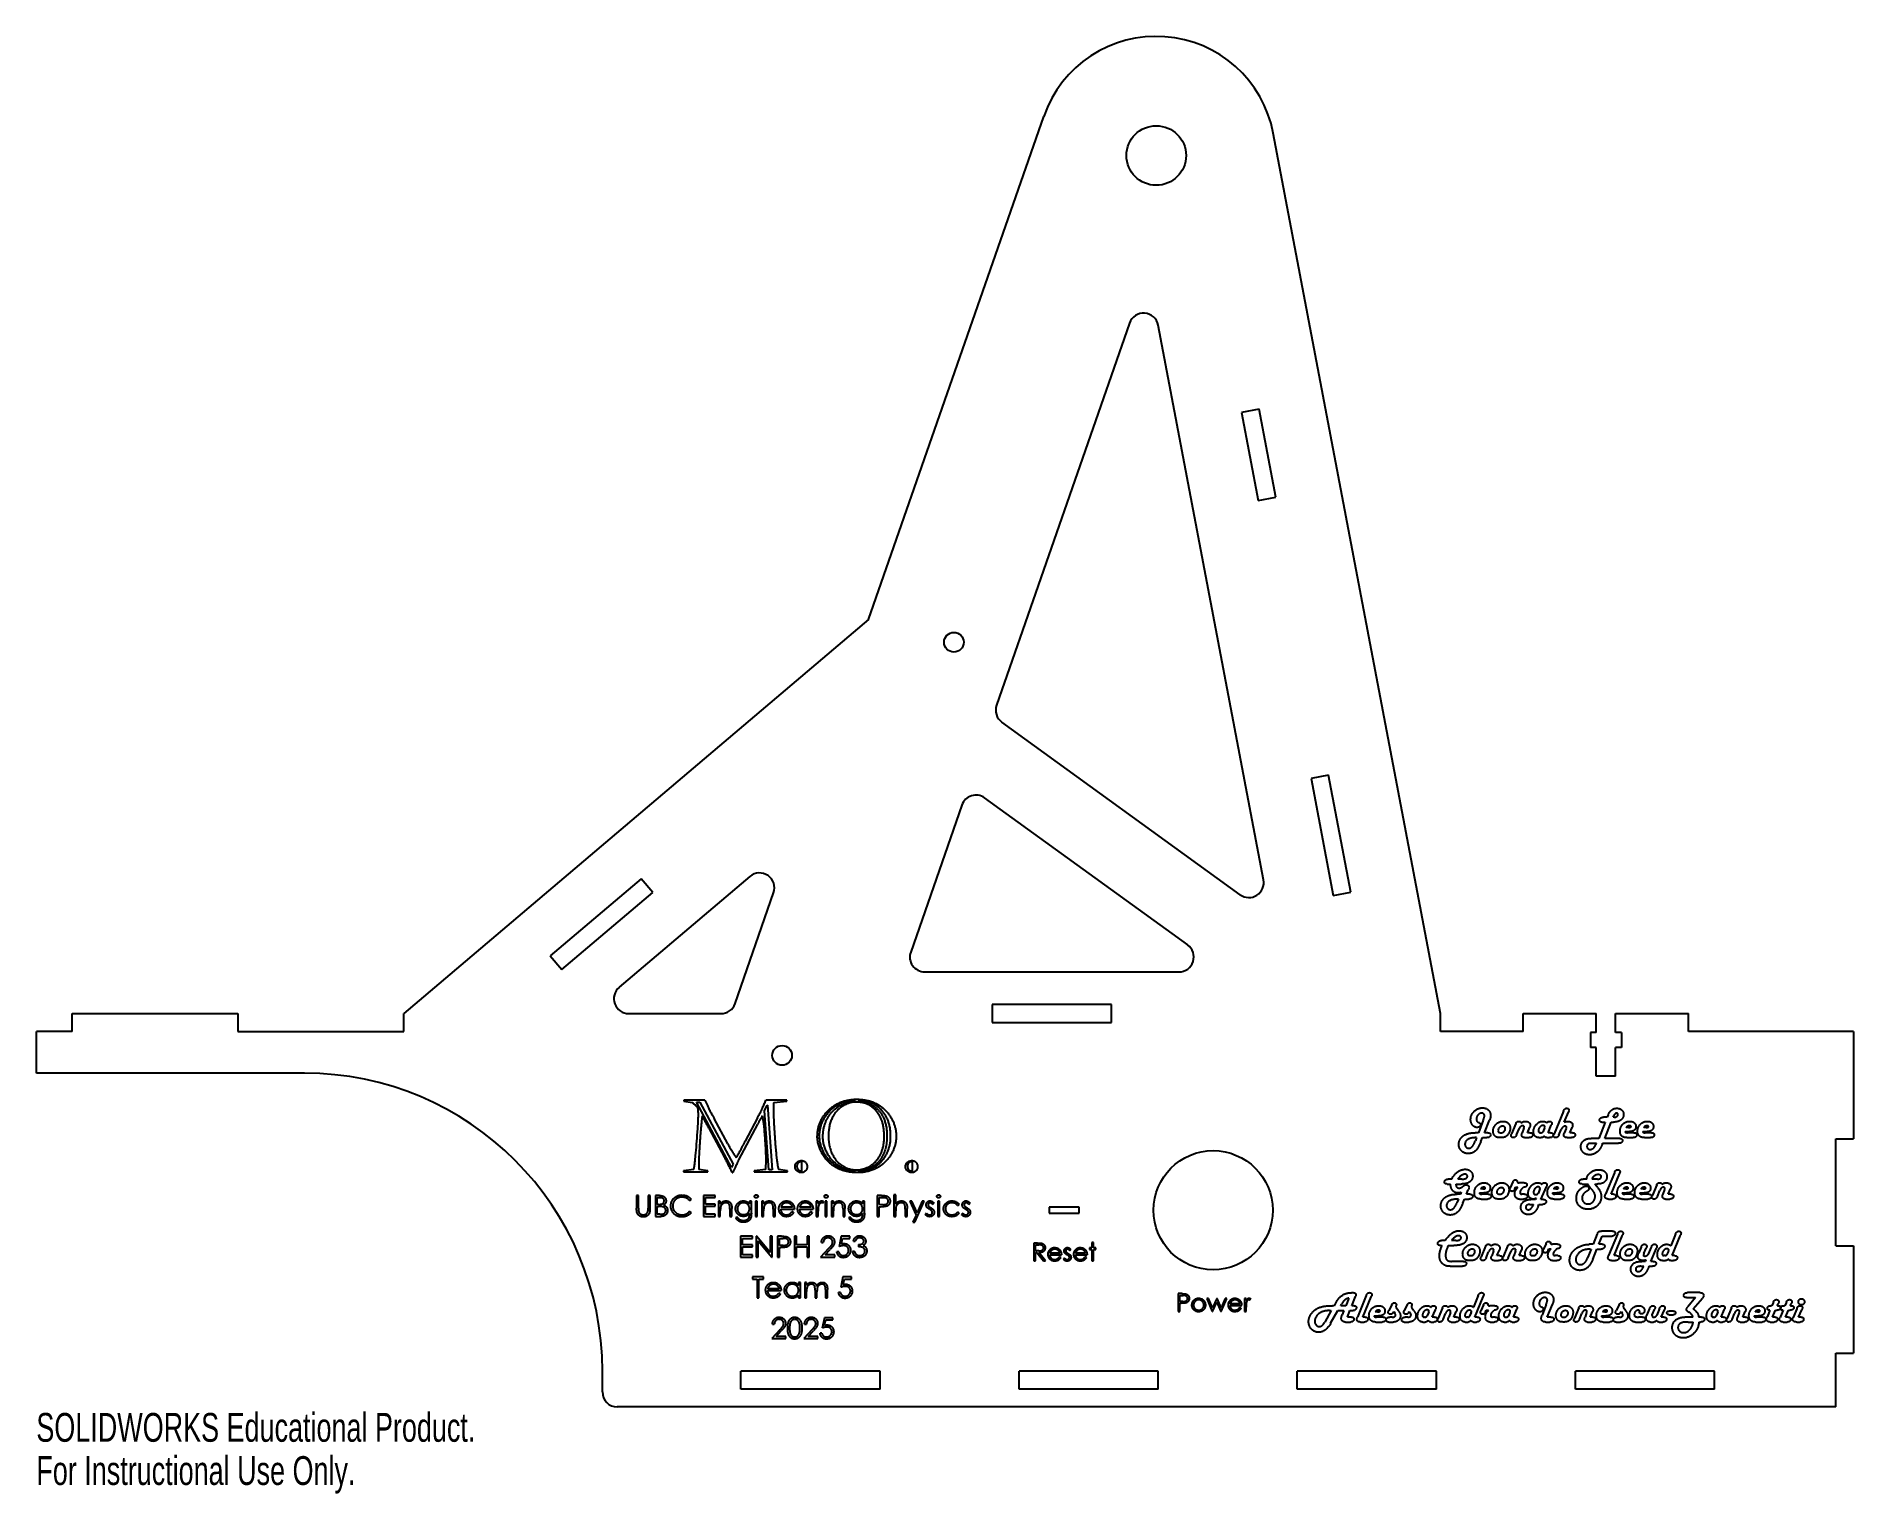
# Model space of a CAD drawing. Header units: millimetres. Extents: x -152 to 152, y -48 to 197.
import ezdxf

# ---------------------------------------------------------------- set-up
doc = ezdxf.new("R2010")
doc.units = ezdxf.units.MM
doc.styles.add('SLDTEXTSTYLE0', font='TXT', dxfattribs={"width": 0.7})

msp = doc.modelspace()

# ---------------------------------------------------------------- texts
at = {"color": 7, "linetype": 'Continuous', "char_height": 4.8336, "attachment_point": 1, "style": 'SLDTEXTSTYLE0'}
for s, insert in [('SOLIDWORKS Educational Product.', (-152.5, -34.02)), ('For Instructional Use Only.', (-152.5, -41.27))]:
    msp.add_mtext(s, dxfattribs=dict(at, insert=insert))

# ---------------------------------------------------------------- linework, layer by layer
at = {"color": 7, "linetype": 'Continuous', "lineweight": 25}
for p, q in [((-12.82, 99.11), (16.57, 183.57)), ((83.18, 33), (55.1, 180.73)), ((30.96, 148.87), (8.66, 84.76)), ((53.47, 55.45), (35.78, 148.51)), ((52.71, 134.43), (49.76, 133.87)), ((55.51, 119.69), (52.71, 134.43)), ((49.76, 133.87), (52.56, 119.13)), ((52.56, 119.13), (55.51, 119.69)), ((-12.82, 99.11), (-90.82, 33)), ((49.55, 52.95), (9.55, 81.91)), ((64.38, 73.03), (61.43, 72.47)), ((61.43, 72.47), (65.16, 52.82)), ((68.11, 53.38), (64.38, 73.03)), ((2.83, 67.99), (-5.76, 43.32)), ((40.73, 44.52), (6.65, 69.2)), ((-50.99, 55.61), (-66.25, 42.68)), ((-32.74, 56.01), (-54.69, 37.41)), ((-49.05, 53.32), (-50.99, 55.61)), ((-64.31, 40.39), (-49.05, 53.32)), ((-35.23, 34.68), (-28.76, 53.28)), ((65.16, 52.82), (68.11, 53.38)), ((-66.25, 42.68), (-64.31, 40.39)), ((-3.4, 40), (39.26, 40)), ((27.93, 34.5), (7.93, 34.5)), ((7.93, 34.5), (7.93, 31.5)), ((27.93, 31.5), (27.93, 34.5)), ((-146.5, 30), (-146.5, 33)), ((-146.5, 33), (-118.66, 33)), ((-118.66, 33), (-118.66, 30)), ((-90.82, 30), (-90.82, 33)), ((-53.07, 33), (-37.6, 33)), ((7.93, 31.5), (27.93, 31.5)), ((83.18, 30), (83.18, 33)), ((97.05, 30), (97.05, 33)), ((97.05, 33), (109.31, 33)), ((109.31, 29.82), (109.31, 33)), ((112.51, 29.82), (112.51, 33)), ((112.51, 33), (124.77, 33)), ((124.77, 30), (124.77, 33)), ((-152.5, 23), (-152.5, 30)), ((-146.5, 30), (-152.5, 30)), ((-118.66, 30), (-90.82, 30)), ((97.05, 30), (83.18, 30)), ((109.31, 29.82), (108.31, 29.82)), ((108.31, 29.82), (108.31, 27.32)), ((113.51, 29.82), (112.51, 29.82)), ((113.51, 29.82), (113.51, 27.32)), ((152.5, 30), (124.77, 30)), ((152.5, 30), (152.5, 12)), ((109.31, 27.32), (108.31, 27.32)), ((109.31, 22.5), (109.31, 27.32)), ((112.51, 22.5), (112.51, 27.32)), ((113.51, 27.32), (112.51, 27.32)), ((-107.5, 23), (-152.5, 23)), ((112.51, 22.5), (109.31, 22.5)), ((-40.31, 18.47), (-43.85, 18.47)), ((-43.85, 18.47), (-43.85, 18.31)), ((-43.85, 18.31), (-42.45, 18.09)), ((-26.56, 18.47), (-30.08, 18.47)), ((-28.75, 18.09), (-26.56, 18.31)), ((-26.56, 18.31), (-26.56, 18.47)), ((-15.19, 18.47), (-15.19, 18.31)), ((-14.43, 18.31), (-14.43, 18.47)), ((-41.68, 18.15), (-41.14, 18.15)), ((-35.83, 7.2), (-41.68, 18.15)), ((-41.14, 18.15), (-35.54, 7.75)), ((-36.46, 11.13), (-38.75, 15.4)), ((-31.45, 15.52), (-33.53, 11.57)), ((-30.31, 16.66), (-29.84, 17.62)), ((-29.59, 6.78), (-30.31, 16.66)), ((-29.84, 17.62), (-29.81, 17.62)), ((-29.81, 17.62), (-29.01, 6.78)), ((103.8, 16.63), (102.22, 12.83)), ((103.93, 14.77), (104.63, 16.44)), ((111.14, 15.61), (110.52, 15.61)), ((111.31, 16), (111.14, 15.61)), ((112.16, 15.61), (112.25, 15.84)), ((112.32, 15.61), (112.16, 15.61)), ((-39.64, 13.8), (-36.98, 8.84)), ((-34.6, 8.44), (-31.43, 14.43)), ((89.54, 13.01), (88.96, 13)), ((90.34, 15.12), (89.54, 13.01)), ((90.54, 13.01), (91.39, 15.12)), ((91.08, 13.01), (90.54, 13.01)), ((95.1, 12.83), (95.06, 12.74)), ((95.82, 14.58), (95.1, 12.83)), ((95.93, 12.64), (96.35, 13.64)), ((97.14, 13.77), (96.87, 13)), ((97.74, 13.01), (98.14, 13.93)), ((98.18, 13.01), (97.74, 13.01)), ((100.01, 13.01), (99.92, 13.01)), ((100.64, 13.82), (100.39, 13.23)), ((101.23, 13.01), (101.75, 14.25)), ((101.63, 13.01), (101.23, 13.01)), ((101.75, 14.25), (101.79, 14.35)), ((102.22, 12.83), (102.18, 12.73)), ((103.03, 12.62), (103.43, 13.53)), ((104.25, 13.69), (103.92, 12.92)), ((104.88, 13.01), (105.26, 13.9)), ((105.29, 13.01), (104.88, 13.01)), ((110.79, 14.79), (109.71, 12.05)), ((110.26, 14.79), (110.79, 14.79)), ((110.72, 12.05), (111.81, 14.79)), ((111.81, 14.79), (112.19, 14.79)), ((114.15, 13.21), (114.87, 13.21)), ((114.72, 13.9), (114.32, 13.9)), ((115.63, 13.01), (114.56, 13.01)), ((117.1, 13.21), (117.82, 13.21)), ((117.67, 13.9), (117.27, 13.9)), ((118.58, 13.01), (117.51, 13.01)), ((89.22, 12.18), (89.01, 11.66)), ((89.93, 11.52), (90.2, 12.18)), ((90.2, 12.18), (90.91, 12.18)), ((97.27, 12.18), (98.02, 12.18)), ((99.65, 12.18), (100.06, 12.18)), ((101.01, 12.18), (101.47, 12.18)), ((104.41, 12.18), (105.14, 12.18)), ((108.41, 11.23), (109.35, 11.23)), ((109.71, 12.05), (108.43, 12.05)), ((110.33, 11.12), (110.37, 11.23)), ((110.37, 11.23), (113.06, 11.23)), ((113.23, 12.05), (110.72, 12.05)), ((114.46, 12.18), (115.48, 12.18)), ((117.4, 12.18), (118.42, 12.18)), ((149.5, 12), (152.5, 12)), ((149.5, -6), (149.5, 12)), ((-42.16, 6.84), (-43.87, 6.62)), ((-43.87, 6.62), (-43.87, 6.47)), ((-43.87, 6.47), (-39.82, 6.47)), ((-39.82, 6.62), (-41.29, 6.84)), ((-39.82, 6.47), (-39.82, 6.62)), ((-35.54, 7.75), (-35.83, 7.2)), ((-35.72, 6.35), (-35.61, 6.35)), ((-30.09, 6.83), (-32.03, 6.62)), ((-32.03, 6.62), (-32.03, 6.47)), ((-32.03, 6.47), (-26.42, 6.47)), ((-29.01, 6.78), (-29.59, 6.78)), ((-26.42, 6.62), (-27.93, 6.83)), ((-26.42, 6.47), (-26.42, 6.62)), ((-24.08, 8.18), (-24.08, 6.58)), ((-15.18, 6.59), (-15.18, 6.52)), ((-14.42, 6.52), (-14.42, 6.59)), ((-5.53, 8.18), (-5.53, 6.58)), ((112.34, 6.3), (110.86, 2.71)), ((111.79, 2.69), (113.19, 6.12)), ((112.38, 6.4), (112.34, 6.3)), ((113.19, 6.12), (113.23, 6.22)), ((84.26, 4.4), (84.86, 4.4)), ((85.05, 5.23), (84.43, 5.23)), ((85.75, 4.31), (85.8, 4.4)), ((85.8, 4.4), (86.62, 4.4)), ((86.76, 5.23), (86.06, 5.23)), ((87.03, 4.07), (86.83, 3.92)), ((87.54, 2.69), (87.83, 3.42)), ((90.27, 3.58), (89.87, 3.58)), ((95.29, 4.74), (94.88, 3.77)), ((95.64, 3.56), (95.76, 3.86)), ((95.76, 3.86), (96.14, 3.86)), ((96.09, 4.74), (96.06, 4.84)), ((97.22, 4.61), (96.37, 4.61)), ((97.05, 3.82), (97.09, 3.86)), ((99.83, 3.53), (99.53, 2.81)), ((100, 1.8), (100.93, 3.95)), ((102.53, 3.58), (102.13, 3.58)), ((106.91, 4.4), (107.89, 4.4)), ((107.7, 5.23), (107.08, 5.23)), ((107.51, 3.05), (107.8, 3.23)), ((109.49, 5.23), (108.62, 5.23)), ((109.39, 3.98), (109.06, 4.4)), ((109.06, 4.4), (109.42, 4.4)), ((109.58, 3.74), (109.39, 3.98)), ((114.24, 3.58), (113.85, 3.58)), ((117.19, 3.58), (116.79, 3.58)), ((119.45, 4.27), (118.73, 2.52)), ((119.56, 2.32), (119.98, 3.32)), ((120.77, 3.46), (120.5, 2.69)), ((121.37, 2.69), (121.77, 3.61)), ((-51.75, 2.47), (-51.75, 0.35)), ((-51.44, 2.47), (-51.75, 2.47)), ((-51.44, 0.37), (-51.44, 2.47)), ((-49.82, 2.47), (-49.82, 0.37)), ((-49.51, 2.47), (-49.82, 2.47)), ((-49.51, 0.35), (-49.51, 2.47)), ((-48.61, 2.47), (-48.61, -1.03)), ((-47.93, 2.47), (-48.61, 2.47)), ((-48.3, 2.11), (-47.87, 2.11)), ((-48.3, 0.98), (-48.3, 2.11)), ((-48.09, 0.98), (-48.3, 0.98)), ((-48.3, 0.63), (-48.09, 0.63)), ((-48.3, -0.68), (-48.3, 0.63)), ((-42.88, 1.61), (-42.6, 1.82)), ((-40.54, 2.47), (-40.54, -1.03)), ((-38.56, 2.47), (-40.54, 2.47)), ((-40.22, 2.11), (-38.56, 2.11)), ((-40.22, 1.03), (-40.22, 2.11)), ((-38.56, 1.03), (-40.22, 1.03)), ((-40.22, 0.67), (-38.56, 0.67)), ((-40.22, -0.68), (-40.22, 0.67)), ((-38.56, 2.11), (-38.56, 2.47)), ((-38.56, 0.67), (-38.56, 1.03)), ((-38.02, 1.52), (-38.02, -1.03)), ((-37.71, 1.52), (-38.02, 1.52)), ((-37.71, 1.06), (-37.71, 1.52)), ((-36.09, 0.17), (-36.09, -1.03)), ((-35.78, -1.03), (-35.78, 0.27)), ((-32.82, 1.52), (-32.82, 1.08)), ((-32.5, 1.52), (-32.82, 1.52)), ((-32.5, -0.51), (-32.5, 1.52)), ((-31.83, 1.52), (-31.83, -1.03)), ((-31.52, 1.52), (-31.83, 1.52)), ((-31.52, -1.03), (-31.52, 1.52)), ((-30.75, 1.52), (-30.75, -1.03)), ((-30.44, 1.52), (-30.75, 1.52)), ((-30.44, 1.06), (-30.44, 1.52)), ((-28.82, 0.17), (-28.82, -1.03)), ((-28.51, -1.03), (-28.51, 0.27)), ((-27.57, 0.18), (-25.28, 0.18)), ((-25.59, 0.49), (-27.54, 0.49)), ((-24.43, 0.18), (-22.14, 0.18)), ((-22.45, 0.49), (-24.39, 0.49)), ((-21.6, 1.52), (-21.6, -1.03)), ((-21.29, 1.52), (-21.6, 1.52)), ((-21.29, 1.15), (-21.29, 1.52)), ((-20.56, 1.21), (-20.39, 1.48)), ((-20.12, 1.52), (-20.12, -1.03)), ((-19.81, 1.52), (-20.12, 1.52)), ((-19.81, -1.03), (-19.81, 1.52)), ((-19.04, 1.52), (-19.04, -1.03)), ((-18.73, 1.52), (-19.04, 1.52)), ((-18.73, 1.06), (-18.73, 1.52)), ((-17.11, 0.17), (-17.11, -1.03)), ((-16.8, -1.03), (-16.8, 0.27)), ((-13.84, 1.52), (-13.84, 1.08)), ((-13.52, 1.52), (-13.84, 1.52)), ((-13.52, -0.51), (-13.52, 1.52)), ((-11.37, 2.47), (-11.37, -1.03)), ((-10.68, 2.47), (-11.37, 2.47)), ((-11.06, 2.11), (-10.42, 2.11)), ((-11.06, 0.94), (-11.06, 2.11)), ((-10.44, 0.93), (-11.06, 0.94)), ((-11.06, 0.58), (-10.81, 0.58)), ((-11.06, -1.03), (-11.06, 0.58)), ((-8.59, 2.56), (-8.59, -1.03)), ((-8.27, 2.56), (-8.59, 2.56)), ((-8.27, 1.04), (-8.27, 2.56)), ((-6.66, 0.17), (-6.66, -1.03)), ((-6.34, -1.03), (-6.34, 0.27)), ((-5.9, 1.52), (-4.86, -0.82)), ((-5.56, 1.52), (-5.9, 1.52)), ((-4.69, -0.44), (-5.56, 1.52)), ((-5.04, -1.98), (-3.47, 1.52)), ((-3.81, 1.52), (-4.69, -0.44)), ((-3.47, 1.52), (-3.81, 1.52)), ((-2.07, 0.98), (-1.86, 1.2)), ((-1.23, 1.52), (-1.23, -1.03)), ((-0.91, 1.52), (-1.23, 1.52)), ((-0.91, -1.03), (-0.91, 1.52)), ((2.1, 0.81), (2.36, 0.97)), ((3.99, 0.98), (4.2, 1.2)), ((22.5, 0.5), (17.5, 0.5)), ((17.5, 0.5), (17.5, -0.5)), ((22.5, -0.5), (22.5, 0.5)), ((86.53, 2.69), (85.95, 2.68)), ((86.17, 1.87), (85.96, 1.35)), ((86.65, 3.02), (86.53, 2.69)), ((86.91, 1.21), (87.18, 1.87)), ((87.18, 1.87), (87.9, 1.87)), ((88.07, 2.69), (87.54, 2.69)), ((89.7, 2.9), (90.42, 2.9)), ((90, 1.87), (91.03, 1.87)), ((91.18, 2.69), (90.11, 2.69)), ((96.4, 1.87), (97.11, 1.87)), ((97.26, 2.69), (96.81, 2.69)), ((98.15, 0.98), (98.77, 0.98)), ((99.09, 1.8), (98.32, 1.8)), ((99.21, 2.05), (99.09, 1.8)), ((99.53, 0.61), (99.68, 0.98)), ((99.68, 0.98), (100.28, 0.98)), ((100.43, 1.8), (100, 1.8)), ((101.96, 2.9), (102.68, 2.9)), ((102.26, 1.87), (103.29, 1.87)), ((103.44, 2.69), (102.37, 2.69)), ((111.36, 1.87), (112.01, 1.87)), ((112.17, 2.69), (111.79, 2.69)), ((113.67, 2.9), (114.39, 2.9)), ((113.98, 1.87), (115, 1.87)), ((115.15, 2.69), (114.08, 2.69)), ((116.62, 2.9), (117.34, 2.9)), ((116.92, 1.87), (117.94, 1.87)), ((118.1, 2.69), (117.03, 2.69)), ((118.73, 2.52), (118.69, 2.42)), ((120.9, 1.87), (121.65, 1.87)), ((121.81, 2.69), (121.37, 2.69)), ((-48.61, -1.03), (-47.67, -1.03)), ((-47.85, -0.68), (-48.3, -0.68)), ((-42.6, -0.39), (-42.88, -0.18)), ((-40.54, -1.03), (-38.56, -1.03)), ((-38.56, -0.68), (-40.22, -0.68)), ((-38.56, -1.03), (-38.56, -0.68)), ((-38.02, -1.03), (-37.71, -1.03)), ((-37.71, -1.03), (-37.71, -0.11)), ((-36.09, -1.03), (-35.78, -1.03)), ((-34.79, -1.21), (-35.11, -1.21)), ((-32.82, -0.54), (-32.82, -0.68)), ((-31.83, -1.03), (-31.52, -1.03)), ((-30.75, -1.03), (-30.44, -1.03)), ((-30.44, -1.03), (-30.44, -0.11)), ((-28.82, -1.03), (-28.51, -1.03)), ((-25.41, -0.37), (-25.69, -0.23)), ((-22.27, -0.37), (-22.55, -0.23)), ((-21.6, -1.03), (-21.29, -1.03)), ((-21.29, -1.03), (-21.29, -0.18)), ((-20.12, -1.03), (-19.81, -1.03)), ((-19.04, -1.03), (-18.73, -1.03)), ((-18.73, -1.03), (-18.73, -0.11)), ((-17.11, -1.03), (-16.8, -1.03)), ((-15.81, -1.21), (-16.13, -1.21)), ((-13.84, -0.54), (-13.84, -0.68)), ((-11.37, -1.03), (-11.06, -1.03)), ((-8.59, -1.03), (-8.27, -1.03)), ((-8.27, -1.03), (-8.27, -0.11)), ((-6.66, -1.03), (-6.34, -1.03)), ((-4.86, -0.82), (-5.38, -1.98)), ((-5.38, -1.98), (-5.04, -1.98)), ((-3.08, -0.5), (-3.29, -0.73)), ((-1.23, -1.03), (-0.91, -1.03)), ((2.36, -0.49), (2.1, -0.32)), ((2.97, -0.5), (2.76, -0.73)), ((17.5, -0.5), (22.5, -0.5)), ((-34.3, -4.37), (-34.3, -7.87)), ((-32.32, -4.37), (-34.3, -4.37)), ((-33.99, -4.73), (-32.32, -4.73)), ((-33.99, -5.8), (-33.99, -4.73)), ((-32.32, -5.8), (-33.99, -5.8)), ((-32.32, -4.73), (-32.32, -4.37)), ((-32.32, -6.16), (-32.32, -5.8)), ((-31.63, -4.37), (-31.7, -4.37)), ((-31.7, -4.37), (-31.7, -7.87)), ((-29.32, -7.12), (-31.63, -4.37)), ((-31.38, -5.12), (-29.08, -7.87)), ((-31.38, -7.87), (-31.38, -5.12)), ((-29.32, -4.37), (-29.32, -7.12)), ((-29, -4.37), (-29.32, -4.37)), ((-29, -7.87), (-29, -4.37)), ((-28.11, -4.37), (-28.11, -7.87)), ((-27.42, -4.37), (-28.11, -4.37)), ((-27.79, -4.73), (-27.15, -4.73)), ((-27.79, -5.89), (-27.79, -4.73)), ((-27.18, -5.9), (-27.79, -5.89)), ((-25.24, -4.37), (-25.24, -7.87)), ((-24.92, -4.37), (-25.24, -4.37)), ((-24.92, -5.8), (-24.92, -4.37)), ((-23.13, -5.8), (-24.92, -5.8)), ((-23.13, -4.37), (-23.13, -5.8)), ((-22.81, -4.37), (-23.13, -4.37)), ((-22.81, -7.87), (-22.81, -4.37)), ((-20.75, -5.44), (-20.43, -5.44)), ((-17.43, -4.37), (-17.79, -6.12)), ((-15.99, -4.37), (-17.43, -4.37)), ((-17.37, -5.65), (-17.18, -4.73)), ((-17.18, -4.73), (-15.99, -4.73)), ((-15.99, -4.73), (-15.99, -4.37)), ((-15.36, -5.18), (-15.05, -5.18)), ((-14.51, -5.76), (-14.51, -6.12)), ((14.92, -5.5), (14.92, -8.5)), ((15.52, -5.5), (14.92, -5.5)), ((15.19, -5.81), (15.75, -5.81)), ((15.19, -6.81), (15.19, -5.81)), ((24.65, -5.42), (24.65, -6.31)), ((24.92, -5.42), (24.65, -5.42)), ((24.92, -6.31), (24.92, -5.42)), ((83.14, -5.91), (83.43, -5.91)), ((83.92, -5.09), (83.3, -5.09)), ((84.47, -5.91), (85.41, -5.91)), ((85.71, -5.09), (85.01, -5.09)), ((90.72, -6.05), (89.99, -7.8)), ((94.42, -6.05), (93.69, -7.8)), ((100.87, -5.58), (100.46, -6.55)), ((101.67, -5.58), (101.64, -5.47)), ((102.8, -5.71), (101.95, -5.71)), ((108.63, -5.71), (108.12, -5.72)), ((108.79, -5.71), (108.63, -5.71)), ((109.48, -3.98), (108.79, -5.71)), ((109.52, -3.88), (109.48, -3.98)), ((109.76, -5.71), (110.31, -4.34)), ((110.32, -5.71), (109.76, -5.71)), ((112.02, -3.51), (110.17, -3.51)), ((110.31, -4.34), (111.95, -4.34)), ((112.85, -4.02), (111.37, -7.61)), ((112.3, -7.62), (113.71, -4.19)), ((112.89, -3.92), (112.85, -4.02)), ((113.71, -4.19), (113.75, -4.1)), ((122.59, -4.01), (121.8, -5.96)), ((122.03, -7.62), (123.43, -4.19)), ((123.43, -4.19), (123.47, -4.1)), ((149.5, -6), (152.5, -6)), ((152.5, -6), (152.5, -24)), ((-34.3, -7.87), (-32.32, -7.87)), ((-33.99, -6.16), (-32.32, -6.16)), ((-33.99, -7.51), (-33.99, -6.16)), ((-32.32, -7.51), (-33.99, -7.51)), ((-32.32, -7.87), (-32.32, -7.51)), ((-31.7, -7.87), (-31.38, -7.87)), ((-29.08, -7.87), (-29, -7.87)), ((-28.11, -7.87), (-27.79, -7.87)), ((-27.79, -6.25), (-27.54, -6.25)), ((-27.79, -7.87), (-27.79, -6.25)), ((-25.24, -7.87), (-24.92, -7.87)), ((-24.92, -6.16), (-23.13, -6.16)), ((-24.92, -7.87), (-24.92, -6.16)), ((-23.13, -6.16), (-23.13, -7.87)), ((-23.13, -7.87), (-22.81, -7.87)), ((-19.53, -6.42), (-20.88, -7.87)), ((-20.88, -7.87), (-18.5, -7.87)), ((-20.13, -7.51), (-19.26, -6.57)), ((-18.5, -7.51), (-20.13, -7.51)), ((-18.5, -7.87), (-18.5, -7.51)), ((-17.83, -6.97), (-18.15, -6.97)), ((-15.18, -6.93), (-15.5, -6.93)), ((14.92, -8.5), (15.19, -8.5)), ((15.74, -6.81), (15.19, -6.81)), ((15.19, -7.12), (15.41, -7.12)), ((15.19, -8.5), (15.19, -7.12)), ((15.41, -7.12), (16.51, -8.5)), ((16.85, -8.5), (15.74, -7.12)), ((16.51, -8.5), (16.85, -8.5)), ((17.58, -7.46), (19.54, -7.46)), ((19.27, -7.19), (17.61, -7.19)), ((19.42, -7.93), (19.18, -7.81)), ((20.06, -8.04), (19.88, -8.24)), ((20.93, -6.77), (21.12, -6.58)), ((21.88, -7.46), (23.85, -7.46)), ((23.58, -7.19), (21.91, -7.19)), ((23.73, -7.93), (23.49, -7.81)), ((24.27, -6.31), (24.27, -6.58)), ((24.65, -6.31), (24.27, -6.31)), ((24.27, -6.58), (24.65, -6.58)), ((24.65, -6.58), (24.65, -8.5)), ((24.65, -8.5), (24.92, -8.5)), ((25.31, -6.31), (24.92, -6.31)), ((24.92, -6.58), (25.31, -6.58)), ((24.92, -8.5), (24.92, -6.58)), ((25.31, -6.58), (25.31, -6.31)), ((87.03, -8.58), (85.02, -8.58)), ((89.99, -7.8), (89.96, -7.89)), ((90.82, -7.99), (91.24, -6.99)), ((92.04, -6.86), (91.77, -7.63)), ((92.17, -8.45), (92.92, -8.45)), ((92.64, -7.62), (93.04, -6.7)), ((93.07, -7.62), (92.64, -7.62)), ((93.69, -7.8), (93.65, -7.89)), ((94.52, -7.99), (94.94, -6.99)), ((95.74, -6.86), (95.46, -7.63)), ((95.86, -8.45), (96.62, -8.45)), ((96.34, -7.62), (96.73, -6.7)), ((96.77, -7.62), (96.34, -7.62)), ((101.22, -6.75), (101.35, -6.46)), ((101.35, -6.46), (101.72, -6.46)), ((101.98, -8.45), (102.69, -8.45)), ((102.84, -7.62), (102.39, -7.62)), ((102.63, -6.49), (102.67, -6.46)), ((108.44, -6.53), (107.9, -7.88)), ((108.25, -6.53), (108.44, -6.53)), ((108.71, -8.28), (109.41, -6.53)), ((109.41, -6.53), (110.15, -6.53)), ((111.88, -8.45), (112.53, -8.45)), ((112.68, -7.62), (112.3, -7.62)), ((116.82, -6.21), (116.42, -7.17)), ((116.86, -6.11), (116.82, -6.21)), ((117.54, -8.58), (116.95, -8.58)), ((117.31, -7.25), (117.68, -6.39)), ((117.64, -8.33), (117.54, -8.58)), ((118.52, -6.21), (118.03, -7.38)), ((118.46, -8.58), (119.39, -6.39)), ((118.88, -8.58), (118.46, -8.58)), ((118.56, -6.11), (118.52, -6.21)), ((119.39, -6.39), (119.43, -6.3)), ((120.44, -8.45), (120.9, -8.45)), ((120.85, -7.62), (120.71, -7.62)), ((121.42, -6.86), (121.16, -7.45)), ((121.81, -8.45), (122.29, -8.45)), ((122.45, -7.62), (122.03, -7.62)), ((-30.46, -11.2), (-32.3, -11.2)), ((-32.3, -11.2), (-32.3, -11.56)), ((-32.3, -11.56), (-31.54, -11.56)), ((-31.54, -11.56), (-31.54, -14.7)), ((-31.23, -11.56), (-30.46, -11.56)), ((-31.23, -14.7), (-31.23, -11.56)), ((-30.46, -11.56), (-30.46, -11.2)), ((-24.58, -12.14), (-24.58, -12.62)), ((-24.27, -12.14), (-24.58, -12.14)), ((-24.27, -14.7), (-24.27, -12.14)), ((-23.55, -12.14), (-23.55, -14.7)), ((-23.24, -12.14), (-23.55, -12.14)), ((-23.24, -12.59), (-23.24, -12.14)), ((-17.14, -11.2), (-17.49, -12.95)), ((-15.7, -11.2), (-17.14, -11.2)), ((-17.08, -12.48), (-16.89, -11.56)), ((-16.89, -11.56), (-15.7, -11.56)), ((-15.7, -11.56), (-15.7, -11.2)), ((84.77, -9.4), (86.86, -9.4)), ((116.78, -9.4), (117.28, -9.4)), ((118.15, -9.4), (118.73, -9.4)), ((-31.54, -14.7), (-31.23, -14.7)), ((-29.79, -13.49), (-27.5, -13.49)), ((-27.82, -13.18), (-29.76, -13.18)), ((-27.64, -14.04), (-27.91, -13.89)), ((-24.58, -14.26), (-24.58, -14.7)), ((-24.58, -14.7), (-24.27, -14.7)), ((-23.55, -14.7), (-23.24, -14.7)), ((-23.24, -14.7), (-23.24, -13.63)), ((-21.8, -13.4), (-21.8, -14.7)), ((-21.8, -14.7), (-21.49, -14.7)), ((-21.49, -14.7), (-21.49, -13.71)), ((-20.05, -13.31), (-20.05, -14.7)), ((-20.05, -14.7), (-19.74, -14.7)), ((-19.74, -14.7), (-19.74, -13.32)), ((-17.54, -13.8), (-17.85, -13.8)), ((39.13, -14), (39.13, -17)), ((39.72, -14), (39.13, -14)), ((39.4, -14.31), (39.95, -14.31)), ((39.4, -15.31), (39.4, -14.31)), ((43.94, -14.81), (44.85, -17)), ((44.23, -14.81), (43.94, -14.81)), ((44.88, -16.38), (44.23, -14.81)), ((45.6, -14.81), (44.88, -16.38)), ((45.65, -14.81), (45.6, -14.81)), ((46.35, -16.38), (45.65, -14.81)), ((47.01, -14.81), (46.35, -16.38)), ((46.37, -17), (47.29, -14.81)), ((47.29, -14.81), (47.01, -14.81)), ((50.25, -14.81), (50.25, -17)), ((50.52, -14.81), (50.25, -14.81)), ((50.52, -15.13), (50.52, -14.81)), ((51.14, -15.08), (51.29, -14.84)), ((67.8, -14.77), (67.28, -16.02)), ((68.3, -16.02), (68.9, -14.48)), ((68.9, -14.48), (68.93, -14.4)), ((70.7, -14.33), (69.22, -17.92)), ((70.14, -17.94), (71.55, -14.51)), ((70.74, -14.23), (70.7, -14.33)), ((71.55, -14.51), (71.59, -14.41)), ((89.48, -14.33), (88.68, -16.28)), ((88.92, -17.94), (90.31, -14.51)), ((90.31, -14.51), (90.36, -14.41)), ((124.45, -14.65), (125.94, -14.65)), ((126.7, -13.83), (124.61, -13.83)), ((125.94, -14.65), (124.66, -16.21)), ((125.56, -16.52), (127.12, -14.74)), ((-20.25, -18.03), (-20.61, -19.78)), ((-18.82, -18.03), (-20.25, -18.03)), ((-18.82, -18.39), (-18.82, -18.03)), ((39.13, -17), (39.4, -17)), ((39.93, -15.31), (39.4, -15.31)), ((39.4, -15.62), (39.62, -15.62)), ((39.4, -17), (39.4, -15.62)), ((44.85, -17), (44.9, -17)), ((44.9, -17), (45.62, -15.42)), ((45.62, -15.42), (46.32, -17)), ((46.32, -17), (46.37, -17)), ((47.83, -15.96), (49.79, -15.96)), ((49.52, -15.69), (47.86, -15.69)), ((49.67, -16.43), (49.43, -16.31)), ((50.25, -17), (50.52, -17)), ((50.52, -17), (50.52, -16.26)), ((64.83, -16.84), (63.76, -18.76)), ((64.52, -16.84), (64.83, -16.84)), ((64.72, -18.96), (65.92, -16.84)), ((65.32, -16.02), (65.05, -16.02)), ((65.61, -15.5), (65.32, -16.02)), ((65.92, -16.84), (66.92, -16.84)), ((66.41, -16.02), (66.55, -15.78)), ((67.28, -16.02), (66.41, -16.02)), ((66.92, -16.84), (66.65, -17.58)), ((67.55, -17.94), (67.95, -16.84)), ((68.23, -17.94), (67.55, -17.94)), ((67.95, -16.84), (68.5, -16.84)), ((68.67, -16.02), (68.3, -16.02)), ((70.52, -17.94), (70.14, -17.94)), ((72.03, -17.73), (72.75, -17.73)), ((72.6, -17.05), (72.2, -17.05)), ((73.51, -17.94), (72.44, -17.94)), ((74.97, -15.88), (74.49, -16.81)), ((75.06, -17.94), (74.64, -17.94)), ((75.24, -17.13), (75.31, -16.98)), ((75.31, -16.98), (75.5, -17.28)), ((76.09, -16.87), (75.87, -16.59)), ((77.57, -15.88), (77.09, -16.81)), ((77.66, -17.94), (77.24, -17.94)), ((77.84, -17.13), (77.91, -16.98)), ((77.91, -16.98), (78.1, -17.28)), ((78.7, -16.87), (78.47, -16.59)), ((80.56, -17.94), (80.47, -17.94)), ((81.18, -17.12), (80.94, -17.71)), ((81.78, -17.94), (82.3, -16.69)), ((82.18, -17.94), (81.78, -17.94)), ((82.3, -16.69), (82.34, -16.6)), ((82.77, -18.11), (82.73, -18.21)), ((83.5, -16.36), (82.77, -18.11)), ((83.6, -18.31), (84.02, -17.31)), ((84.82, -17.17), (84.54, -17.94)), ((85.41, -17.94), (85.81, -17.02)), ((85.85, -17.94), (85.41, -17.94)), ((87.73, -17.94), (87.6, -17.94)), ((88.31, -17.17), (88.05, -17.76)), ((89.33, -17.94), (88.92, -17.94)), ((90.36, -15.89), (89.94, -16.86)), ((90.7, -17.07), (90.83, -16.77)), ((90.83, -16.77), (91.21, -16.77)), ((91.15, -15.89), (91.12, -15.79)), ((92.28, -16.02), (91.44, -16.02)), ((92.33, -17.94), (91.88, -17.94)), ((92.12, -16.81), (92.16, -16.77)), ((94.19, -17.94), (94.1, -17.94)), ((94.81, -17.12), (94.57, -17.71)), ((95.41, -17.94), (95.93, -16.69)), ((95.81, -17.94), (95.41, -17.94)), ((95.93, -16.69), (95.97, -16.6)), ((100.89, -15.81), (100.21, -17.59)), ((101.08, -17.94), (101.93, -15.82)), ((101.68, -17.94), (101.08, -17.94)), ((105.65, -18.11), (105.61, -18.21)), ((106.37, -16.36), (105.65, -18.11)), ((106.47, -18.31), (106.89, -17.31)), ((107.69, -17.17), (107.42, -17.94)), ((108.29, -17.94), (108.69, -17.02)), ((108.72, -17.94), (108.29, -17.94)), ((110.18, -17.73), (110.9, -17.73)), ((110.75, -17.05), (110.35, -17.05)), ((111.66, -17.94), (110.59, -17.94)), ((113.12, -15.88), (112.64, -16.81)), ((113.21, -17.94), (112.79, -17.94)), ((113.39, -17.13), (113.46, -16.98)), ((113.46, -16.98), (113.65, -17.28)), ((114.25, -16.87), (114.02, -16.59)), ((117.08, -17.94), (116.4, -17.94)), ((116.58, -16.99), (116.58, -17.12)), ((118.25, -16.51), (117.76, -17.68)), ((118.71, -17.54), (119.08, -16.67)), ((118.71, -17.65), (118.71, -17.54)), ((119.08, -16.67), (119.12, -16.58)), ((119.91, -16.51), (119.48, -17.59)), ((120.22, -17.94), (120.73, -16.69)), ((120.63, -17.94), (120.22, -17.94)), ((122.24, -16.91), (121.51, -16.91)), ((121.51, -17.53), (122.24, -17.53)), ((125.53, -17.94), (124.19, -17.94)), ((124.75, -17.05), (124.86, -17.11)), ((126.97, -17.94), (126.5, -17.94)), ((129.05, -17.94), (128.96, -17.94)), ((129.68, -17.12), (129.43, -17.71)), ((130.27, -17.94), (130.79, -16.69)), ((130.67, -17.94), (130.27, -17.94)), ((130.79, -16.69), (130.83, -16.6)), ((131.26, -18.11), (131.22, -18.21)), ((131.99, -16.36), (131.26, -18.11)), ((132.09, -18.31), (132.51, -17.31)), ((133.31, -17.17), (133.03, -17.94)), ((133.91, -17.94), (134.3, -17.02)), ((134.34, -17.94), (133.91, -17.94)), ((135.8, -17.73), (136.52, -17.73)), ((136.37, -17.05), (135.97, -17.05)), ((137.28, -17.94), (136.2, -17.94)), ((138.02, -17.83), (137.95, -17.99)), ((138.46, -16.77), (138.02, -17.83)), ((138.41, -16.77), (138.46, -16.77)), ((138.78, -16.02), (138.61, -16.02)), ((138.98, -15.52), (138.78, -16.02)), ((138.89, -17.94), (139.38, -16.77)), ((139.3, -17.94), (138.89, -17.94)), ((139.02, -15.42), (138.98, -15.52)), ((139.38, -16.77), (139.64, -16.77)), ((139.68, -16.02), (139.83, -15.72)), ((139.79, -16.02), (139.68, -16.02)), ((140.21, -17.83), (140.14, -17.99)), ((140.65, -16.77), (140.21, -17.83)), ((140.6, -16.77), (140.65, -16.77)), ((140.97, -16.02), (140.81, -16.02)), ((141.17, -15.52), (140.97, -16.02)), ((141.08, -17.94), (141.57, -16.77)), ((141.49, -17.94), (141.08, -17.94)), ((141.21, -15.42), (141.17, -15.52)), ((141.57, -16.77), (141.83, -16.77)), ((141.87, -16.02), (142.02, -15.72)), ((141.98, -16.02), (141.87, -16.02)), ((142.94, -16.53), (142.34, -17.98)), ((142.98, -16.43), (142.94, -16.53)), ((143.26, -17.94), (143.8, -16.7)), ((143.67, -17.94), (143.26, -17.94)), ((-27.74, -20.09), (-29.09, -21.53)), ((-28.96, -19.11), (-28.65, -19.11)), ((-28.34, -21.18), (-27.47, -20.24)), ((-26.72, -21.18), (-28.34, -21.18)), ((-26.72, -21.53), (-26.72, -21.18)), ((-22.35, -20.09), (-23.71, -21.53)), ((-23.57, -19.11), (-23.26, -19.11)), ((-22.96, -21.18), (-22.08, -20.24)), ((-21.33, -21.18), (-22.96, -21.18)), ((-21.33, -21.53), (-21.33, -21.18)), ((-20.66, -20.64), (-20.97, -20.64)), ((-20.2, -19.31), (-20.01, -18.39)), ((-20.01, -18.39), (-18.82, -18.39)), ((67.19, -18.76), (68.06, -18.76)), ((69.72, -18.76), (70.37, -18.76)), ((72.33, -18.76), (73.35, -18.76)), ((74.49, -18.76), (75.24, -18.76)), ((77.09, -18.76), (77.85, -18.76)), ((80.2, -18.76), (80.61, -18.76)), ((81.56, -18.76), (82.02, -18.76)), ((84.94, -18.76), (85.69, -18.76)), ((87.32, -18.76), (87.78, -18.76)), ((88.69, -18.76), (89.18, -18.76)), ((91.47, -18.76), (92.18, -18.76)), ((93.83, -18.76), (94.24, -18.76)), ((95.19, -18.76), (95.65, -18.76)), ((100.86, -18.76), (101.51, -18.76)), ((107.82, -18.76), (108.57, -18.76)), ((110.48, -18.76), (111.5, -18.76)), ((112.64, -18.76), (113.39, -18.76)), ((115.88, -18.76), (116.93, -18.76)), ((118.41, -18.76), (118.93, -18.76)), ((119.84, -18.76), (120.48, -18.76)), ((124.73, -18.76), (125.58, -18.76)), ((126.54, -18.76), (126.8, -18.76)), ((128.69, -18.76), (129.11, -18.76)), ((130.05, -18.76), (130.51, -18.76)), ((133.43, -18.76), (134.19, -18.76)), ((136.1, -18.76), (137.12, -18.76)), ((138.5, -18.76), (139.14, -18.76)), ((140.69, -18.76), (141.34, -18.76)), ((142.94, -18.76), (143.51, -18.76)), ((-29.09, -21.53), (-26.72, -21.53)), ((-23.71, -21.53), (-21.33, -21.53)), ((149.5, -24), (152.5, -24)), ((149.5, -33), (149.5, -24)), ((-57.5, -30.5), (-57.5, -27)), ((-10.9, -27), (-34.25, -27)), ((-34.25, -30), (-34.25, -27)), ((-10.9, -30), (-10.9, -27)), ((35.78, -27), (12.44, -27)), ((12.44, -30), (12.44, -27)), ((35.78, -30), (35.78, -27)), ((82.47, -27), (59.13, -27)), ((59.13, -30), (59.13, -27)), ((82.47, -30), (82.47, -27)), ((129.16, -27), (105.81, -27)), ((105.81, -30), (105.81, -27)), ((129.16, -30), (129.16, -27)), ((-10.9, -30), (-34.25, -30)), ((35.78, -30), (12.44, -30)), ((82.47, -30), (59.13, -30)), ((129.16, -30), (105.81, -30)), ((149.5, -33), (-55, -33))]:
    msp.add_line(p, q, dxfattribs=at)
for centre, radius in [((35.45, 177), 5), ((1.49, 95.33), 1.65), ((-27.34, 25.99), 1.65), ((45, 0), 10)]:
    msp.add_circle(centre, radius, dxfattribs=at)
for centre, radius, start, end in [((35.45, 177), 20, 10.7615, 160.8174), ((33.32, 148.05), 2.5, 10.7615, 160.8174), ((11.02, 83.94), 2.5, 160.8174, 234.0928), ((5.19, 67.17), 2.5, 54.0928, 160.8174), ((-31.12, 54.1), 2.5, 340.8174, 130.2846), ((51.01, 54.98), 2.5, 234.0928, 10.7615), ((-3.4, 42.5), 2.5, 160.8174, 270), ((39.26, 42.5), 2.5, 270, 54.0928), ((-53.07, 35.5), 2.5, 130.2846, 270), ((-37.6, 35.5), 2.5, 270, 340.8174), ((-107.5, -27), 50, 0, 90), ((-55, -30.5), 2.5, 180, 270)]:
    msp.add_arc(centre, radius, start, end, dxfattribs=at)
for points, knots in [([(-40.31, 18.47), (-40.23, 18.31), (-40.09, 18.01), (-39.89, 17.59), (-39.7, 17.21), (-39.53, 16.86), (-39.35, 16.53), (-39.17, 16.18), (-38.96, 15.8), (-38.82, 15.54), (-38.75, 15.4)], [0, 0, 0, 0, 0.1505979, 0.2872389, 0.410545, 0.5192689, 0.6257966, 0.7412044, 0.8661617, 1, 1, 1, 1]), ([(-31.45, 15.52), (-31.37, 15.66), (-31.23, 15.93), (-31.03, 16.34), (-30.83, 16.73), (-30.66, 17.1), (-30.49, 17.47), (-30.34, 17.81), (-30.2, 18.14), (-30.12, 18.36), (-30.08, 18.47)], [0, 0, 0, 0, 0.1450782, 0.2851175, 0.4187928, 0.5471414, 0.6688446, 0.7849187, 0.8953869, 1, 1, 1, 1]), ([(-21.43, 12.41), (-21.42, 12.61), (-21.41, 13), (-21.32, 13.59), (-21.18, 14.17), (-20.98, 14.73), (-20.72, 15.27), (-20.41, 15.79), (-20.04, 16.28), (-19.64, 16.74), (-19.17, 17.16), (-18.67, 17.53), (-18.12, 17.85), (-17.53, 18.13), (-16.9, 18.35), (-16.25, 18.5), (-15.57, 18.6), (-15.11, 18.62), (-14.88, 18.62)], [0, 0, 0, 0, 0.05896, 0.117737, 0.176454, 0.236167, 0.296222, 0.356112, 0.416212, 0.477475, 0.539404, 0.601784, 0.664792, 0.729737, 0.795807, 0.862345, 0.930135, 1, 1, 1, 1]), ([(-15.19, 18.47), (-15.39, 18.46), (-15.77, 18.44), (-16.33, 18.34), (-16.89, 18.19), (-17.44, 17.97), (-17.97, 17.71), (-18.47, 17.39), (-18.94, 17.04), (-19.36, 16.64), (-19.76, 16.21), (-20.1, 15.74), (-20.41, 15.25), (-20.66, 14.72), (-20.87, 14.18), (-21.01, 13.62), (-21.1, 13.05), (-21.11, 12.66), (-21.12, 12.47)], [0, 0, 0, 0, 0.061625, 0.12295, 0.185123, 0.248706, 0.312392, 0.375435, 0.438209, 0.501374, 0.564202, 0.626504, 0.68855, 0.751184, 0.813471, 0.875121, 0.937096, 1, 1, 1, 1]), ([(-20.49, 12.37), (-20.49, 12.56), (-20.48, 12.93), (-20.41, 13.48), (-20.29, 14.01), (-20.13, 14.54), (-19.93, 15.04), (-19.68, 15.52), (-19.39, 15.97), (-19.06, 16.39), (-18.7, 16.77), (-18.29, 17.12), (-17.85, 17.44), (-17.37, 17.7), (-16.86, 17.94), (-16.33, 18.11), (-15.77, 18.24), (-15.39, 18.29), (-15.19, 18.31)], [0, 0, 0, 0, 0.063628, 0.126568, 0.188802, 0.251233, 0.313244, 0.374332, 0.43486, 0.495555, 0.556424, 0.617244, 0.678394, 0.740921, 0.804282, 0.868362, 0.933339, 1, 1, 1, 1]), ([(-14.88, 18.62), (-14.73, 18.62), (-14.45, 18.62), (-14.04, 18.59), (-13.64, 18.54), (-13.25, 18.48), (-12.88, 18.4), (-12.52, 18.3), (-12.18, 18.18), (-11.85, 18.04), (-11.54, 17.89), (-11.24, 17.73), (-10.96, 17.55), (-10.69, 17.37), (-10.44, 17.17), (-10.19, 16.96), (-9.97, 16.74), (-9.69, 16.43), (-9.38, 16.03), (-9.05, 15.54), (-8.77, 15.02), (-8.56, 14.5), (-8.39, 13.97), (-8.27, 13.45), (-8.2, 12.95), (-8.19, 12.61), (-8.18, 12.45)], [0, 0, 0, 0, 0.042188, 0.083012, 0.122815, 0.161188, 0.198513, 0.234855, 0.2704, 0.305204, 0.339287, 0.372852, 0.40557, 0.437808, 0.469398, 0.500825, 0.531667, 0.562537, 0.622944, 0.681234, 0.738269, 0.794254, 0.848822, 0.900966, 0.951294, 1, 1, 1, 1]), ([(-9.12, 12.45), (-9.12, 12.69), (-9.13, 13.15), (-9.22, 13.83), (-9.35, 14.46), (-9.55, 15.05), (-9.79, 15.59), (-10.08, 16.08), (-10.4, 16.53), (-10.77, 16.93), (-11.16, 17.28), (-11.58, 17.59), (-12.02, 17.85), (-12.48, 18.06), (-12.95, 18.23), (-13.44, 18.36), (-13.93, 18.44), (-14.26, 18.46), (-14.43, 18.47)], [0, 0, 0, 0, 0.07995, 0.155284, 0.227086, 0.295834, 0.362001, 0.425301, 0.486778, 0.546975, 0.606057, 0.663618, 0.720523, 0.776931, 0.832978, 0.88854, 0.944162, 1, 1, 1, 1]), ([(-14.43, 18.31), (-14.3, 18.3), (-14.03, 18.27), (-13.62, 18.19), (-13.22, 18.08), (-12.82, 17.94), (-12.42, 17.75), (-12.03, 17.53), (-11.66, 17.25), (-11.3, 16.94), (-10.96, 16.57), (-10.65, 16.14), (-10.39, 15.66), (-10.2, 15.21), (-10.07, 14.83), (-9.98, 14.52), (-9.9, 14.2), (-9.84, 13.86), (-9.8, 13.51), (-9.76, 13.14), (-9.74, 12.76), (-9.74, 12.5), (-9.74, 12.37)], [0, 0, 0, 0, 0.04793, 0.096434, 0.145788, 0.196629, 0.24867, 0.301432, 0.356151, 0.41259, 0.47141, 0.533304, 0.598529, 0.668479, 0.705074, 0.742891, 0.782301, 0.822773, 0.864689, 0.908164, 0.953242, 1, 1, 1, 1]), ([(-41.42, 17.03), (-41.47, 17.11), (-41.59, 17.3), (-41.82, 17.56), (-42.11, 17.82), (-42.33, 18), (-42.45, 18.09)], [0, 0, 0, 0, 0.201351, 0.433663, 0.698015, 1, 1, 1, 1]), ([(-42.16, 6.84), (-42.15, 6.88), (-42.12, 6.97), (-42.09, 7.13), (-42.06, 7.34), (-42.02, 7.6), (-41.99, 7.91), (-41.94, 8.27), (-41.9, 8.68), (-41.81, 9.62), (-41.68, 11.09), (-41.57, 12.58), (-41.5, 13.56), (-41.47, 14.02), (-41.45, 14.44), (-41.42, 14.83), (-41.41, 15.18), (-41.4, 15.5), (-41.39, 15.78), (-41.39, 15.95), (-41.39, 16.04)], [0, 0, 0, 0, 0.012541, 0.030286, 0.053231, 0.081733, 0.115239, 0.154538, 0.19882, 0.248667, 0.461347, 0.679859, 0.733274, 0.782953, 0.828666, 0.870678, 0.908698, 0.943008, 0.973355, 1, 1, 1, 1]), ([(-41.39, 16.04), (-41.39, 16.1), (-41.39, 16.23), (-41.4, 16.46), (-41.41, 16.73), (-41.42, 16.92), (-41.42, 17.03)], [0, 0, 0, 0, 0.183732, 0.411592, 0.683668, 1, 1, 1, 1]), ([(-40.75, 15.82), (-40.76, 15.79), (-40.77, 15.72), (-40.78, 15.6), (-40.8, 15.45), (-40.82, 15.28), (-40.84, 15.08), (-40.87, 14.85), (-40.89, 14.6), (-40.93, 14.22), (-40.97, 13.73), (-41.03, 13.11), (-41.08, 12.46), (-41.12, 11.81), (-41.17, 11.16), (-41.21, 10.56), (-41.24, 10), (-41.27, 9.5), (-41.29, 9.04), (-41.31, 8.64), (-41.32, 8.29), (-41.32, 8.07), (-41.32, 7.97)], [0, 0, 0, 0, 0.012195, 0.027759, 0.046773, 0.068855, 0.094319, 0.123227, 0.155518, 0.190914, 0.266631, 0.345427, 0.427585, 0.512801, 0.596146, 0.673261, 0.743859, 0.808251, 0.865803, 0.917153, 0.961675, 1, 1, 1, 1]), ([(-39.64, 13.8), (-39.74, 14), (-39.95, 14.38), (-40.24, 14.92), (-40.5, 15.4), (-40.67, 15.69), (-40.75, 15.82)], [0, 0, 0, 0, 0.295104, 0.560983, 0.795288, 1, 1, 1, 1]), ([(-30.63, 15.84), (-30.7, 15.73), (-30.83, 15.51), (-31.02, 15.17), (-31.23, 14.81), (-31.36, 14.56), (-31.43, 14.43)], [0, 0, 0, 0, 0.229843, 0.472857, 0.729114, 1, 1, 1, 1]), ([(-30.03, 8.51), (-30.03, 8.61), (-30.03, 8.84), (-30.04, 9.2), (-30.05, 9.6), (-30.07, 10.04), (-30.09, 10.53), (-30.12, 11.05), (-30.16, 11.61), (-30.19, 12.19), (-30.24, 12.78), (-30.29, 13.35), (-30.34, 13.91), (-30.39, 14.35), (-30.43, 14.68), (-30.46, 14.91), (-30.49, 15.12), (-30.52, 15.3), (-30.55, 15.47), (-30.57, 15.61), (-30.6, 15.73), (-30.62, 15.8), (-30.63, 15.84)], [0, 0, 0, 0, 0.042662, 0.091286, 0.145889, 0.206783, 0.272991, 0.344204, 0.419747, 0.500283, 0.581854, 0.660209, 0.735631, 0.807869, 0.841834, 0.872889, 0.901277, 0.926673, 0.949183, 0.969031, 0.985962, 1, 1, 1, 1]), ([(-28.75, 18.09), (-28.76, 17.85), (-28.79, 17.37), (-28.8, 16.88), (-28.8, 16.64)], [0, 0, 0, 0, 0.501126, 1, 1, 1, 1]), ([(-28.8, 16.64), (-28.8, 16.57), (-28.8, 16.41), (-28.79, 16.15), (-28.78, 15.84), (-28.76, 15.48), (-28.74, 15.07), (-28.72, 14.6), (-28.69, 14.09), (-28.64, 13.36), (-28.58, 12.42), (-28.5, 11.31), (-28.41, 10.24), (-28.33, 9.38), (-28.26, 8.74), (-28.21, 8.31), (-28.16, 7.94), (-28.11, 7.62), (-28.07, 7.34), (-28.02, 7.13), (-27.98, 6.96), (-27.95, 6.86), (-27.93, 6.83)], [0, 0, 0, 0, 0.021711, 0.048364, 0.079957, 0.116509, 0.158247, 0.205184, 0.256828, 0.313674, 0.430119, 0.542679, 0.651383, 0.755956, 0.804585, 0.848038, 0.886348, 0.919283, 0.947308, 0.97, 0.987353, 1, 1, 1, 1]), ([(-14.83, 18.15), (-14.94, 18.15), (-15.15, 18.15), (-15.46, 18.12), (-15.76, 18.06), (-16.06, 17.99), (-16.35, 17.89), (-16.64, 17.77), (-16.92, 17.63), (-17.2, 17.48), (-17.46, 17.3), (-17.71, 17.1), (-17.95, 16.88), (-18.17, 16.65), (-18.38, 16.39), (-18.58, 16.12), (-18.76, 15.82), (-18.93, 15.51), (-19.07, 15.19), (-19.2, 14.84), (-19.32, 14.49), (-19.4, 14.12), (-19.47, 13.73), (-19.52, 13.33), (-19.55, 12.91), (-19.56, 12.63), (-19.56, 12.49)], [0, 0, 0, 0, 0.038356, 0.076297, 0.113727, 0.150848, 0.188059, 0.225626, 0.263477, 0.301921, 0.340608, 0.379434, 0.418256, 0.457264, 0.49729, 0.537879, 0.579455, 0.622338, 0.665757, 0.710284, 0.755338, 0.801403, 0.849066, 0.897825, 0.948084, 1, 1, 1, 1]), ([(-11.72, 16.87), (-11.83, 16.98), (-12.04, 17.19), (-12.4, 17.45), (-12.77, 17.67), (-13.16, 17.85), (-13.57, 17.98), (-13.98, 18.08), (-14.4, 18.14), (-14.69, 18.15), (-14.83, 18.15)], [0, 0, 0, 0, 0.130217, 0.257175, 0.382129, 0.506523, 0.630758, 0.753251, 0.87644, 1, 1, 1, 1]), ([(-10.21, 12.27), (-10.21, 12.41), (-10.21, 12.69), (-10.23, 13.09), (-10.26, 13.47), (-10.3, 13.83), (-10.36, 14.17), (-10.42, 14.49), (-10.5, 14.78), (-10.62, 15.14), (-10.8, 15.56), (-11.06, 16.03), (-11.37, 16.47), (-11.6, 16.74), (-11.72, 16.87)], [0, 0, 0, 0, 0.085118, 0.166412, 0.242945, 0.315329, 0.383763, 0.44871, 0.50946, 0.566693, 0.676717, 0.784661, 0.892137, 1, 1, 1, 1]), ([(88.22, 15.21), (88.22, 15.27), (88.22, 15.4), (88.25, 15.59), (88.3, 15.78), (88.37, 15.95), (88.45, 16.13), (88.55, 16.29), (88.67, 16.45), (88.81, 16.6), (88.96, 16.73), (89.12, 16.86), (89.28, 16.96), (89.45, 17.04), (89.63, 17.1), (89.82, 17.15), (90.01, 17.18), (90.14, 17.18), (90.2, 17.18)], [0, 0, 0, 0, 0.063197, 0.124904, 0.185722, 0.246399, 0.307334, 0.369344, 0.433087, 0.499238, 0.56541, 0.629363, 0.691595, 0.752681, 0.813564, 0.874801, 0.936458, 1, 1, 1, 1]), ([(90.06, 16.29), (90.03, 16.29), (89.98, 16.29), (89.9, 16.28), (89.82, 16.25), (89.74, 16.22), (89.66, 16.17), (89.59, 16.11), (89.52, 16.05), (89.45, 15.98), (89.39, 15.9), (89.33, 15.81), (89.28, 15.73), (89.25, 15.64), (89.22, 15.55), (89.19, 15.46), (89.18, 15.36), (89.18, 15.3), (89.18, 15.27)], [0, 0, 0, 0, 0.055656, 0.110688, 0.166582, 0.223413, 0.282295, 0.34404, 0.408913, 0.477814, 0.547657, 0.614675, 0.680185, 0.744121, 0.807987, 0.871673, 0.93502, 1, 1, 1, 1]), ([(89.18, 15.27), (89.18, 15.23), (89.18, 15.17), (89.2, 15.08), (89.23, 15), (89.27, 14.93), (89.33, 14.87), (89.41, 14.81), (89.5, 14.76), (89.57, 14.73), (89.61, 14.71)], [0, 0, 0, 0, 0.131115, 0.251692, 0.361693, 0.467137, 0.576588, 0.700116, 0.841292, 1, 1, 1, 1]), ([(90.55, 15.87), (90.55, 15.9), (90.54, 15.95), (90.51, 16.03), (90.47, 16.11), (90.4, 16.17), (90.33, 16.23), (90.25, 16.27), (90.15, 16.29), (90.09, 16.29), (90.06, 16.29)], [0, 0, 0, 0, 0.115813, 0.230333, 0.348632, 0.47559, 0.607247, 0.735049, 0.864952, 1, 1, 1, 1]), ([(90.2, 17.18), (90.25, 17.18), (90.35, 17.18), (90.48, 17.16), (90.62, 17.14), (90.74, 17.1), (90.86, 17.05), (90.98, 16.99), (91.08, 16.91), (91.18, 16.83), (91.28, 16.74), (91.36, 16.64), (91.42, 16.54), (91.48, 16.43), (91.52, 16.31), (91.55, 16.19), (91.57, 16.07), (91.57, 15.98), (91.58, 15.94)], [0, 0, 0, 0, 0.06932, 0.136517, 0.201001, 0.264777, 0.327091, 0.389308, 0.451533, 0.514677, 0.57755, 0.638511, 0.69787, 0.756361, 0.815413, 0.875221, 0.936339, 1, 1, 1, 1]), ([(90.34, 15.12), (90.36, 15.16), (90.39, 15.25), (90.43, 15.37), (90.47, 15.48), (90.5, 15.58), (90.52, 15.67), (90.53, 15.75), (90.55, 15.81), (90.55, 15.85), (90.55, 15.87)], [0, 0, 0, 0, 0.18054, 0.344147, 0.492597, 0.625136, 0.742311, 0.842969, 0.928713, 1, 1, 1, 1]), ([(91.58, 15.94), (91.57, 15.88), (91.57, 15.75), (91.53, 15.56), (91.47, 15.34), (91.41, 15.2), (91.39, 15.12)], [0, 0, 0, 0, 0.212542, 0.447442, 0.709978, 1, 1, 1, 1]), ([(103.8, 16.63), (103.81, 16.67), (103.85, 16.74), (103.91, 16.84), (103.97, 16.93), (104.04, 16.99), (104.11, 17.05), (104.19, 17.09), (104.28, 17.11), (104.33, 17.12), (104.36, 17.12)], [0, 0, 0, 0, 0.1589629, 0.3043863, 0.4368362, 0.5586564, 0.6722584, 0.7818097, 0.8892319, 1, 1, 1, 1]), ([(104.36, 17.12), (104.39, 17.12), (104.43, 17.11), (104.5, 17.09), (104.56, 17.06), (104.62, 17.02), (104.67, 16.97), (104.7, 16.91), (104.72, 16.85), (104.73, 16.8), (104.73, 16.78)], [0, 0, 0, 0, 0.131411, 0.257001, 0.38368, 0.511842, 0.639047, 0.758995, 0.87637, 1, 1, 1, 1]), ([(104.73, 16.78), (104.72, 16.76), (104.72, 16.71), (104.7, 16.63), (104.67, 16.54), (104.64, 16.48), (104.63, 16.44)], [0, 0, 0, 0, 0.182037, 0.407647, 0.678776, 1, 1, 1, 1]), ([(109.86, 15.13), (109.86, 15.16), (109.87, 15.23), (109.9, 15.33), (109.96, 15.41), (110.04, 15.48), (110.13, 15.54), (110.25, 15.58), (110.38, 15.6), (110.47, 15.61), (110.52, 15.61)], [0, 0, 0, 0, 0.116149, 0.225057, 0.331893, 0.445047, 0.56596, 0.697402, 0.83981, 1, 1, 1, 1]), ([(111.31, 16), (111.33, 16.04), (111.36, 16.13), (111.43, 16.26), (111.5, 16.38), (111.57, 16.49), (111.65, 16.59), (111.73, 16.68), (111.81, 16.76), (111.9, 16.84), (112, 16.9), (112.09, 16.96), (112.19, 17.01), (112.3, 17.05), (112.4, 17.08), (112.52, 17.1), (112.63, 17.11), (112.71, 17.12), (112.75, 17.12)], [0, 0, 0, 0, 0.075904, 0.1493, 0.21915, 0.28674, 0.351396, 0.413978, 0.474912, 0.533732, 0.592051, 0.648906, 0.706106, 0.763087, 0.820613, 0.878846, 0.938488, 1, 1, 1, 1]), ([(113.9, 16.07), (113.9, 16.03), (113.9, 15.93), (113.88, 15.8), (113.84, 15.67), (113.79, 15.55), (113.72, 15.44), (113.64, 15.33), (113.54, 15.23), (113.43, 15.14), (113.3, 15.06), (113.17, 14.99), (113.03, 14.92), (112.88, 14.87), (112.72, 14.84), (112.55, 14.81), (112.37, 14.79), (112.25, 14.79), (112.19, 14.79)], [0, 0, 0, 0, 0.058521, 0.114623, 0.169528, 0.223475, 0.278481, 0.334429, 0.39216, 0.452705, 0.515061, 0.578147, 0.642286, 0.708587, 0.776966, 0.847955, 0.922349, 1, 1, 1, 1]), ([(112.69, 16.29), (112.67, 16.29), (112.63, 16.29), (112.57, 16.27), (112.51, 16.23), (112.46, 16.18), (112.4, 16.11), (112.35, 16.03), (112.3, 15.94), (112.27, 15.87), (112.25, 15.84)], [0, 0, 0, 0, 0.087818, 0.180688, 0.280013, 0.391865, 0.519068, 0.660863, 0.820338, 1, 1, 1, 1]), ([(112.32, 15.61), (112.37, 15.61), (112.45, 15.61), (112.56, 15.64), (112.67, 15.68), (112.76, 15.73), (112.84, 15.79), (112.9, 15.87), (112.94, 15.95), (112.94, 16), (112.95, 16.03)], [0, 0, 0, 0, 0.149141, 0.290548, 0.425697, 0.557842, 0.682986, 0.793571, 0.896749, 1, 1, 1, 1]), ([(112.95, 16.03), (112.94, 16.05), (112.94, 16.09), (112.93, 16.15), (112.91, 16.19), (112.88, 16.23), (112.84, 16.26), (112.8, 16.28), (112.74, 16.29), (112.71, 16.29), (112.69, 16.29)], [0, 0, 0, 0, 0.144737, 0.274416, 0.391183, 0.501623, 0.613593, 0.728056, 0.855263, 1, 1, 1, 1]), ([(112.75, 17.12), (112.79, 17.12), (112.87, 17.11), (112.99, 17.1), (113.1, 17.08), (113.2, 17.04), (113.31, 17), (113.4, 16.95), (113.49, 16.89), (113.58, 16.82), (113.65, 16.74), (113.72, 16.66), (113.78, 16.58), (113.82, 16.48), (113.86, 16.39), (113.89, 16.29), (113.9, 16.18), (113.9, 16.11), (113.9, 16.07)], [0, 0, 0, 0, 0.0696759, 0.1367075, 0.202212, 0.2655504, 0.3282622, 0.3905731, 0.4531272, 0.5161682, 0.5789132, 0.639744, 0.6988781, 0.7575773, 0.8162861, 0.8760684, 0.9370706, 1, 1, 1, 1]), ([(-14.72, 6.31), (-14.89, 6.31), (-15.25, 6.32), (-15.77, 6.37), (-16.27, 6.43), (-16.74, 6.55), (-17.2, 6.68), (-17.64, 6.84), (-18.05, 7.04), (-18.44, 7.26), (-18.81, 7.51), (-19.16, 7.77), (-19.48, 8.05), (-19.77, 8.34), (-20.04, 8.64), (-20.29, 8.96), (-20.51, 9.29), (-20.7, 9.64), (-20.87, 9.99), (-21.02, 10.34), (-21.15, 10.69), (-21.25, 11.04), (-21.33, 11.39), (-21.39, 11.73), (-21.42, 12.07), (-21.43, 12.3), (-21.43, 12.41)], [0, 0, 0, 0, 0.053272, 0.104801, 0.154725, 0.202894, 0.249862, 0.296002, 0.341275, 0.385957, 0.429932, 0.472729, 0.514599, 0.555493, 0.595615, 0.635283, 0.674781, 0.714054, 0.752852, 0.790536, 0.827346, 0.863028, 0.898157, 0.932582, 0.966485, 1, 1, 1, 1]), ([(-21.12, 12.47), (-21.11, 12.35), (-21.11, 12.11), (-21.07, 11.75), (-21.01, 11.39), (-20.92, 11.04), (-20.82, 10.68), (-20.68, 10.34), (-20.53, 9.99), (-20.35, 9.65), (-20.14, 9.32), (-19.92, 9), (-19.68, 8.69), (-19.42, 8.41), (-19.14, 8.14), (-18.84, 7.88), (-18.53, 7.64), (-18.2, 7.42), (-17.85, 7.22), (-17.49, 7.04), (-17.13, 6.89), (-16.76, 6.77), (-16.37, 6.67), (-15.98, 6.59), (-15.58, 6.54), (-15.32, 6.53), (-15.18, 6.52)], [0, 0, 0, 0, 0.038922, 0.07776, 0.116951, 0.156157, 0.195733, 0.236003, 0.276941, 0.318917, 0.361156, 0.403079, 0.444784, 0.48628, 0.528101, 0.570408, 0.612988, 0.656216, 0.699674, 0.742461, 0.784879, 0.827601, 0.869995, 0.912831, 0.956028, 1, 1, 1, 1]), ([(-15.18, 6.59), (-15.31, 6.61), (-15.57, 6.64), (-15.95, 6.7), (-16.32, 6.8), (-16.68, 6.91), (-17.03, 7.05), (-17.36, 7.21), (-17.69, 7.39), (-18, 7.59), (-18.3, 7.81), (-18.57, 8.05), (-18.84, 8.3), (-19.08, 8.56), (-19.3, 8.83), (-19.51, 9.12), (-19.69, 9.42), (-19.86, 9.73), (-20.01, 10.05), (-20.14, 10.37), (-20.25, 10.7), (-20.34, 11.03), (-20.41, 11.36), (-20.46, 11.69), (-20.49, 12.03), (-20.49, 12.26), (-20.49, 12.37)], [0, 0, 0, 0, 0.045754, 0.090763, 0.134709, 0.178265, 0.221608, 0.264405, 0.30736, 0.35057, 0.393525, 0.43577, 0.477297, 0.518438, 0.559563, 0.600213, 0.641168, 0.682208, 0.723248, 0.763393, 0.803287, 0.842793, 0.881981, 0.921377, 0.960472, 1, 1, 1, 1]), ([(-19.56, 12.49), (-19.56, 12.34), (-19.55, 12.04), (-19.52, 11.59), (-19.47, 11.17), (-19.39, 10.76), (-19.3, 10.37), (-19.18, 10.01), (-19.04, 9.65), (-18.88, 9.32), (-18.7, 9.01), (-18.51, 8.72), (-18.31, 8.44), (-18.09, 8.19), (-17.86, 7.96), (-17.62, 7.75), (-17.37, 7.57), (-17.11, 7.4), (-16.84, 7.25), (-16.57, 7.13), (-16.29, 7.02), (-16.01, 6.93), (-15.73, 6.86), (-15.45, 6.81), (-15.16, 6.78), (-14.97, 6.78), (-14.88, 6.78)], [0, 0, 0, 0, 0.055747, 0.109282, 0.161002, 0.2108, 0.259365, 0.306179, 0.351849, 0.396693, 0.440147, 0.482352, 0.523637, 0.563364, 0.602568, 0.640823, 0.678746, 0.71654, 0.753749, 0.790163, 0.825923, 0.861177, 0.89608, 0.930793, 0.965183, 1, 1, 1, 1]), ([(-14.88, 6.78), (-14.72, 6.78), (-14.42, 6.79), (-13.97, 6.86), (-13.53, 6.98), (-13.1, 7.14), (-12.69, 7.35), (-12.31, 7.59), (-11.94, 7.89), (-11.6, 8.22), (-11.29, 8.59), (-11.01, 9.01), (-10.77, 9.47), (-10.57, 9.97), (-10.4, 10.5), (-10.29, 11.07), (-10.22, 11.66), (-10.21, 12.07), (-10.21, 12.27)], [0, 0, 0, 0, 0.057424, 0.113657, 0.169819, 0.226, 0.282571, 0.3396, 0.397167, 0.45609, 0.516544, 0.57842, 0.642297, 0.708785, 0.777924, 0.84909, 0.92297, 1, 1, 1, 1]), ([(-8.18, 12.45), (-8.19, 12.26), (-8.2, 11.89), (-8.28, 11.33), (-8.42, 10.78), (-8.61, 10.24), (-8.84, 9.71), (-9.14, 9.21), (-9.48, 8.72), (-9.87, 8.27), (-10.32, 7.84), (-10.82, 7.46), (-11.36, 7.12), (-11.86, 6.88), (-12.27, 6.71), (-12.59, 6.61), (-12.92, 6.52), (-13.27, 6.44), (-13.62, 6.38), (-13.97, 6.34), (-14.34, 6.31), (-14.59, 6.31), (-14.72, 6.31)], [0, 0, 0, 0, 0.055944, 0.111918, 0.168259, 0.225827, 0.283928, 0.342313, 0.401486, 0.462043, 0.523485, 0.585957, 0.650156, 0.7164, 0.750339, 0.784291, 0.818749, 0.853738, 0.889361, 0.925471, 0.962414, 1, 1, 1, 1]), ([(-14.42, 6.52), (-14.24, 6.53), (-13.89, 6.55), (-13.38, 6.65), (-12.89, 6.79), (-12.4, 6.97), (-11.94, 7.19), (-11.5, 7.46), (-11.09, 7.78), (-10.71, 8.14), (-10.36, 8.54), (-10.04, 8.99), (-9.77, 9.48), (-9.54, 10.01), (-9.35, 10.57), (-9.21, 11.17), (-9.13, 11.8), (-9.12, 12.23), (-9.12, 12.45)], [0, 0, 0, 0, 0.059409, 0.117879, 0.175841, 0.234022, 0.292248, 0.350222, 0.408691, 0.467891, 0.52817, 0.589414, 0.652508, 0.717569, 0.784852, 0.854027, 0.925346, 1, 1, 1, 1]), ([(-9.74, 12.37), (-9.74, 12.2), (-9.75, 11.86), (-9.8, 11.35), (-9.87, 10.85), (-9.99, 10.36), (-10.13, 9.89), (-10.31, 9.44), (-10.54, 9), (-10.79, 8.58), (-11.09, 8.19), (-11.44, 7.84), (-11.83, 7.52), (-12.26, 7.24), (-12.73, 7), (-13.26, 6.81), (-13.82, 6.67), (-14.21, 6.62), (-14.42, 6.59)], [0, 0, 0, 0, 0.063146, 0.124781, 0.18598, 0.246224, 0.305752, 0.364907, 0.423873, 0.483371, 0.542665, 0.602321, 0.663087, 0.725261, 0.78937, 0.855898, 0.925791, 1, 1, 1, 1]), ([(86.23, 11.06), (86.23, 11.1), (86.24, 11.18), (86.25, 11.3), (86.27, 11.42), (86.3, 11.54), (86.34, 11.65), (86.38, 11.76), (86.44, 11.87), (86.5, 11.98), (86.57, 12.08), (86.64, 12.18), (86.73, 12.27), (86.82, 12.36), (86.92, 12.44), (87.02, 12.52), (87.13, 12.59), (87.21, 12.64), (87.25, 12.66)], [0, 0, 0, 0, 0.061665, 0.122028, 0.181849, 0.241506, 0.301327, 0.361635, 0.422029, 0.483517, 0.545645, 0.607829, 0.670805, 0.73447, 0.798698, 0.864185, 0.931068, 1, 1, 1, 1]), ([(87.25, 12.66), (87.31, 12.69), (87.42, 12.74), (87.59, 12.81), (87.79, 12.87), (87.99, 12.92), (88.21, 12.96), (88.45, 12.98), (88.7, 13), (88.87, 13), (88.96, 13)], [0, 0, 0, 0, 0.10283, 0.210479, 0.324381, 0.444787, 0.571885, 0.706496, 0.849121, 1, 1, 1, 1]), ([(89.32, 13.9), (89.29, 13.9), (89.21, 13.9), (89.1, 13.92), (89, 13.95), (88.9, 13.99), (88.8, 14.05), (88.71, 14.11), (88.62, 14.19), (88.54, 14.28), (88.46, 14.38), (88.4, 14.48), (88.34, 14.59), (88.3, 14.7), (88.26, 14.82), (88.24, 14.95), (88.22, 15.08), (88.22, 15.16), (88.22, 15.21)], [0, 0, 0, 0, 0.05914, 0.116643, 0.173415, 0.230343, 0.288237, 0.347069, 0.408804, 0.472882, 0.53823, 0.602189, 0.666316, 0.730639, 0.795218, 0.861717, 0.929654, 1, 1, 1, 1]), ([(89.86, 14.38), (89.86, 14.35), (89.86, 14.28), (89.83, 14.19), (89.78, 14.11), (89.71, 14.03), (89.63, 13.97), (89.53, 13.93), (89.43, 13.9), (89.36, 13.9), (89.32, 13.9)], [0, 0, 0, 0, 0.1224729, 0.2406346, 0.3583348, 0.4821264, 0.6082707, 0.7333039, 0.8631241, 1, 1, 1, 1]), ([(89.61, 14.71), (89.63, 14.7), (89.67, 14.69), (89.72, 14.65), (89.76, 14.62), (89.8, 14.58), (89.83, 14.53), (89.85, 14.49), (89.86, 14.43), (89.86, 14.4), (89.86, 14.38)], [0, 0, 0, 0, 0.1459396, 0.2817271, 0.4095014, 0.528435, 0.6428808, 0.7591474, 0.87728, 1, 1, 1, 1]), ([(91.58, 12.67), (91.57, 12.63), (91.57, 12.56), (91.54, 12.47), (91.48, 12.38), (91.4, 12.31), (91.3, 12.25), (91.19, 12.21), (91.05, 12.19), (90.96, 12.19), (90.91, 12.18)], [0, 0, 0, 0, 0.116196, 0.225161, 0.333547, 0.446476, 0.566653, 0.696847, 0.840178, 1, 1, 1, 1]), ([(91.08, 13.01), (91.12, 13.01), (91.19, 13), (91.29, 12.99), (91.38, 12.96), (91.45, 12.93), (91.51, 12.88), (91.55, 12.82), (91.57, 12.75), (91.57, 12.7), (91.58, 12.67)], [0, 0, 0, 0, 0.171846, 0.321761, 0.451793, 0.56806, 0.674141, 0.776353, 0.882936, 1, 1, 1, 1]), ([(91.99, 13.28), (91.99, 13.33), (91.99, 13.44), (92.01, 13.6), (92.05, 13.76), (92.11, 13.9), (92.18, 14.05), (92.26, 14.18), (92.37, 14.31), (92.48, 14.44), (92.61, 14.55), (92.74, 14.65), (92.88, 14.73), (93.02, 14.81), (93.17, 14.86), (93.33, 14.9), (93.49, 14.92), (93.6, 14.92), (93.66, 14.92)], [0, 0, 0, 0, 0.062987, 0.124928, 0.185572, 0.245691, 0.30657, 0.368298, 0.431636, 0.497398, 0.563211, 0.626955, 0.689303, 0.750551, 0.811688, 0.873432, 0.93578, 1, 1, 1, 1]), ([(92.47, 12.32), (92.43, 12.35), (92.36, 12.4), (92.26, 12.5), (92.17, 12.61), (92.11, 12.72), (92.05, 12.85), (92.01, 12.98), (91.99, 13.13), (91.99, 13.23), (91.99, 13.28)], [0, 0, 0, 0, 0.126742, 0.250255, 0.369792, 0.488296, 0.60885, 0.733914, 0.863361, 1, 1, 1, 1]), ([(93.27, 12.18), (93.22, 12.19), (93.13, 12.19), (93, 12.19), (92.88, 12.2), (92.78, 12.22), (92.68, 12.24), (92.6, 12.26), (92.53, 12.29), (92.49, 12.31), (92.47, 12.32)], [0, 0, 0, 0, 0.173802, 0.332099, 0.476421, 0.607065, 0.72443, 0.827811, 0.919284, 1, 1, 1, 1]), ([(93.58, 14.1), (93.53, 14.1), (93.43, 14.09), (93.29, 14.05), (93.16, 13.98), (93.05, 13.88), (92.94, 13.76), (92.87, 13.64), (92.82, 13.51), (92.81, 13.41), (92.81, 13.37)], [0, 0, 0, 0, 0.121989, 0.244448, 0.37085, 0.507454, 0.642262, 0.765606, 0.883404, 1, 1, 1, 1]), ([(92.81, 13.37), (92.81, 13.34), (92.81, 13.29), (92.84, 13.21), (92.88, 13.15), (92.94, 13.09), (93.01, 13.05), (93.1, 13.03), (93.2, 13.01), (93.28, 13.01), (93.32, 13.01)], [0, 0, 0, 0, 0.119601, 0.229283, 0.334305, 0.440006, 0.555427, 0.684184, 0.832439, 1, 1, 1, 1]), ([(94.22, 12.44), (94.19, 12.42), (94.13, 12.37), (94.03, 12.32), (93.94, 12.27), (93.83, 12.24), (93.72, 12.21), (93.59, 12.2), (93.44, 12.19), (93.33, 12.19), (93.27, 12.18)], [0, 0, 0, 0, 0.115157, 0.22551, 0.332445, 0.436522, 0.548342, 0.680029, 0.830101, 1, 1, 1, 1]), ([(93.32, 13.01), (93.36, 13.01), (93.45, 13.01), (93.58, 13.04), (93.69, 13.08), (93.75, 13.13), (93.77, 13.15)], [0, 0, 0, 0, 0.285726, 0.54228, 0.777145, 1, 1, 1, 1]), ([(94.04, 13.7), (94.04, 13.73), (94.04, 13.79), (94.01, 13.87), (93.97, 13.94), (93.91, 14), (93.84, 14.04), (93.76, 14.08), (93.67, 14.1), (93.61, 14.1), (93.58, 14.1)], [0, 0, 0, 0, 0.123692, 0.240969, 0.355578, 0.47456, 0.597711, 0.721873, 0.856382, 1, 1, 1, 1]), ([(93.66, 14.92), (93.7, 14.92), (93.79, 14.92), (93.91, 14.91), (94.03, 14.88), (94.14, 14.85), (94.24, 14.8), (94.34, 14.74), (94.44, 14.68), (94.52, 14.6), (94.6, 14.52), (94.67, 14.43), (94.73, 14.33), (94.78, 14.23), (94.82, 14.13), (94.84, 14.02), (94.86, 13.9), (94.86, 13.82), (94.86, 13.78)], [0, 0, 0, 0, 0.0690133, 0.1355816, 0.1997147, 0.2624107, 0.3236763, 0.3849016, 0.4462884, 0.5086146, 0.5703955, 0.6309729, 0.6907905, 0.7501567, 0.8103046, 0.8712081, 0.9344312, 1, 1, 1, 1]), ([(93.77, 13.15), (93.8, 13.17), (93.84, 13.21), (93.89, 13.28), (93.94, 13.34), (93.98, 13.41), (94.01, 13.48), (94.02, 13.55), (94.04, 13.63), (94.04, 13.68), (94.04, 13.7)], [0, 0, 0, 0, 0.138087, 0.271804, 0.398534, 0.520913, 0.64043, 0.760321, 0.879246, 1, 1, 1, 1]), ([(94.86, 13.78), (94.86, 13.72), (94.86, 13.59), (94.82, 13.4), (94.77, 13.21), (94.69, 13.03), (94.59, 12.86), (94.48, 12.7), (94.36, 12.56), (94.27, 12.48), (94.22, 12.44)], [0, 0, 0, 0, 0.123163, 0.247332, 0.374212, 0.506045, 0.63641, 0.761416, 0.882218, 1, 1, 1, 1]), ([(95, 12.5), (95, 12.52), (95, 12.56), (95.02, 12.61), (95.03, 12.67), (95.05, 12.72), (95.06, 12.74)], [0, 0, 0, 0, 0.2110211, 0.4485256, 0.7082914, 1, 1, 1, 1]), ([(95.37, 12.18), (95.34, 12.19), (95.29, 12.19), (95.22, 12.21), (95.16, 12.23), (95.11, 12.27), (95.06, 12.32), (95.03, 12.38), (95, 12.44), (95, 12.48), (95, 12.5)], [0, 0, 0, 0, 0.13748, 0.266651, 0.393789, 0.52224, 0.645929, 0.764533, 0.88017, 1, 1, 1, 1]), ([(95.93, 12.64), (95.91, 12.6), (95.88, 12.53), (95.82, 12.44), (95.76, 12.36), (95.7, 12.3), (95.62, 12.25), (95.54, 12.21), (95.46, 12.19), (95.4, 12.19), (95.37, 12.18)], [0, 0, 0, 0, 0.1535675, 0.293243, 0.4219649, 0.5428794, 0.6569804, 0.7695904, 0.8828502, 1, 1, 1, 1]), ([(95.82, 14.58), (95.84, 14.61), (95.86, 14.66), (95.9, 14.73), (95.95, 14.79), (96.01, 14.84), (96.08, 14.88), (96.15, 14.91), (96.22, 14.92), (96.28, 14.92), (96.3, 14.92)], [0, 0, 0, 0, 0.141688, 0.272574, 0.394499, 0.512913, 0.629748, 0.748357, 0.870282, 1, 1, 1, 1]), ([(96.3, 14.92), (96.32, 14.92), (96.37, 14.92), (96.43, 14.91), (96.49, 14.89), (96.54, 14.87), (96.59, 14.83), (96.63, 14.79), (96.67, 14.74), (96.69, 14.7), (96.7, 14.69)], [0, 0, 0, 0, 0.135563, 0.264491, 0.386049, 0.506186, 0.623734, 0.742655, 0.86889, 1, 1, 1, 1]), ([(96.94, 14.17), (96.91, 14.17), (96.85, 14.17), (96.76, 14.14), (96.68, 14.1), (96.6, 14.04), (96.53, 13.96), (96.46, 13.87), (96.4, 13.76), (96.36, 13.68), (96.35, 13.64)], [0, 0, 0, 0, 0.105588, 0.210994, 0.318037, 0.431763, 0.554461, 0.68871, 0.836827, 1, 1, 1, 1]), ([(96.7, 14.69), (96.76, 14.72), (96.88, 14.79), (97.07, 14.87), (97.26, 14.92), (97.38, 14.92), (97.44, 14.92)], [0, 0, 0, 0, 0.2780701, 0.5343938, 0.773003, 1, 1, 1, 1]), ([(96.78, 12.64), (96.78, 12.67), (96.78, 12.72), (96.8, 12.8), (96.83, 12.9), (96.86, 12.97), (96.87, 13)], [0, 0, 0, 0, 0.182015, 0.408517, 0.680313, 1, 1, 1, 1]), ([(97.27, 12.18), (97.24, 12.19), (97.17, 12.19), (97.08, 12.22), (96.99, 12.26), (96.92, 12.31), (96.86, 12.38), (96.81, 12.46), (96.78, 12.55), (96.78, 12.61), (96.78, 12.64)], [0, 0, 0, 0, 0.13365, 0.25973, 0.382673, 0.508387, 0.63217, 0.752049, 0.872056, 1, 1, 1, 1]), ([(97.19, 13.97), (97.19, 13.98), (97.19, 14.01), (97.18, 14.05), (97.16, 14.08), (97.12, 14.11), (97.08, 14.14), (97.04, 14.16), (96.99, 14.17), (96.95, 14.17), (96.94, 14.17)], [0, 0, 0, 0, 0.111377, 0.218574, 0.332864, 0.45478, 0.582844, 0.712531, 0.850727, 1, 1, 1, 1]), ([(97.14, 13.77), (97.16, 13.81), (97.18, 13.87), (97.19, 13.94), (97.19, 13.97)], [0, 0, 0, 0, 0.569242, 1, 1, 1, 1]), ([(97.44, 14.92), (97.49, 14.92), (97.6, 14.92), (97.75, 14.88), (97.88, 14.83), (98, 14.74), (98.1, 14.65), (98.17, 14.53), (98.21, 14.41), (98.22, 14.32), (98.22, 14.27)], [0, 0, 0, 0, 0.143396, 0.276691, 0.40395, 0.529755, 0.651514, 0.765616, 0.879877, 1, 1, 1, 1]), ([(98.63, 12.67), (98.63, 12.63), (98.63, 12.56), (98.59, 12.47), (98.54, 12.38), (98.47, 12.31), (98.38, 12.25), (98.27, 12.21), (98.15, 12.19), (98.07, 12.19), (98.02, 12.18)], [0, 0, 0, 0, 0.1236592, 0.2378128, 0.3488692, 0.4626966, 0.5821408, 0.7080526, 0.8472485, 1, 1, 1, 1]), ([(98.22, 14.27), (98.22, 14.25), (98.22, 14.19), (98.2, 14.1), (98.18, 14.02), (98.15, 13.96), (98.14, 13.93)], [0, 0, 0, 0, 0.225293, 0.465765, 0.723911, 1, 1, 1, 1]), ([(98.18, 13.01), (98.21, 13.01), (98.28, 13), (98.37, 12.99), (98.45, 12.96), (98.52, 12.93), (98.57, 12.88), (98.6, 12.82), (98.63, 12.75), (98.63, 12.7), (98.63, 12.67)], [0, 0, 0, 0, 0.166515, 0.311699, 0.439497, 0.554188, 0.661208, 0.766456, 0.876383, 1, 1, 1, 1]), ([(98.77, 13.18), (98.77, 13.24), (98.77, 13.35), (98.79, 13.51), (98.83, 13.67), (98.88, 13.82), (98.95, 13.97), (99.03, 14.12), (99.13, 14.26), (99.24, 14.39), (99.36, 14.52), (99.49, 14.63), (99.62, 14.72), (99.75, 14.79), (99.89, 14.85), (100.03, 14.89), (100.18, 14.92), (100.28, 14.92), (100.33, 14.92)], [0, 0, 0, 0, 0.0649, 0.12826, 0.191466, 0.25429, 0.317715, 0.382102, 0.448052, 0.516538, 0.584429, 0.648666, 0.710123, 0.769869, 0.827606, 0.88481, 0.942135, 1, 1, 1, 1]), ([(99.65, 12.18), (99.62, 12.19), (99.56, 12.19), (99.46, 12.2), (99.38, 12.22), (99.29, 12.25), (99.21, 12.29), (99.14, 12.34), (99.07, 12.4), (99.01, 12.46), (98.95, 12.53), (98.9, 12.61), (98.86, 12.69), (98.83, 12.78), (98.8, 12.87), (98.78, 12.97), (98.77, 13.08), (98.77, 13.15), (98.77, 13.18)], [0, 0, 0, 0, 0.06493, 0.126827, 0.186993, 0.245644, 0.303664, 0.361399, 0.420633, 0.480616, 0.541512, 0.602803, 0.66433, 0.727075, 0.7916, 0.857725, 0.927236, 1, 1, 1, 1]), ([(100.36, 14.24), (100.34, 14.24), (100.29, 14.24), (100.22, 14.22), (100.16, 14.2), (100.09, 14.17), (100.03, 14.13), (99.96, 14.08), (99.9, 14.02), (99.82, 13.93), (99.73, 13.81), (99.65, 13.66), (99.6, 13.51), (99.59, 13.41), (99.59, 13.36)], [0, 0, 0, 0, 0.052309, 0.105644, 0.159961, 0.216069, 0.276577, 0.340232, 0.408142, 0.480813, 0.623943, 0.755386, 0.878942, 1, 1, 1, 1]), ([(99.59, 13.36), (99.59, 13.33), (99.59, 13.28), (99.61, 13.2), (99.63, 13.14), (99.67, 13.09), (99.72, 13.05), (99.78, 13.03), (99.85, 13.01), (99.89, 13.01), (99.92, 13.01)], [0, 0, 0, 0, 0.147962, 0.280931, 0.39929, 0.508857, 0.619299, 0.733982, 0.859791, 1, 1, 1, 1]), ([(100.01, 13.01), (100.03, 13.01), (100.08, 13.01), (100.14, 13.02), (100.2, 13.04), (100.25, 13.06), (100.3, 13.09), (100.33, 13.13), (100.37, 13.18), (100.38, 13.22), (100.39, 13.23)], [0, 0, 0, 0, 0.144708, 0.279865, 0.405577, 0.523759, 0.640334, 0.755322, 0.873741, 1, 1, 1, 1]), ([(100.59, 12.44), (100.55, 12.4), (100.46, 12.33), (100.33, 12.25), (100.2, 12.19), (100.11, 12.19), (100.06, 12.18)], [0, 0, 0, 0, 0.293089, 0.552243, 0.783735, 1, 1, 1, 1]), ([(100.33, 14.92), (100.37, 14.92), (100.44, 14.92), (100.54, 14.91), (100.64, 14.89), (100.73, 14.86), (100.81, 14.82), (100.88, 14.78), (100.95, 14.73), (100.99, 14.68), (101, 14.66)], [0, 0, 0, 0, 0.148469, 0.287729, 0.419248, 0.543323, 0.66139, 0.775405, 0.88792, 1, 1, 1, 1]), ([(100.68, 14.01), (100.68, 14.03), (100.68, 14.06), (100.66, 14.1), (100.63, 14.14), (100.59, 14.17), (100.54, 14.2), (100.48, 14.22), (100.42, 14.24), (100.38, 14.24), (100.36, 14.24)], [0, 0, 0, 0, 0.101323, 0.204401, 0.315545, 0.440469, 0.574244, 0.710477, 0.85052, 1, 1, 1, 1]), ([(101.01, 12.18), (100.99, 12.19), (100.94, 12.19), (100.87, 12.2), (100.81, 12.22), (100.75, 12.25), (100.7, 12.29), (100.66, 12.33), (100.62, 12.38), (100.6, 12.42), (100.59, 12.44)], [0, 0, 0, 0, 0.14195, 0.271427, 0.394992, 0.515415, 0.631222, 0.748612, 0.870523, 1, 1, 1, 1]), ([(100.64, 13.82), (100.65, 13.86), (100.68, 13.92), (100.68, 13.98), (100.68, 14.01)], [0, 0, 0, 0, 0.56228, 1, 1, 1, 1]), ([(101, 14.66), (101.02, 14.68), (101.05, 14.72), (101.1, 14.78), (101.15, 14.82), (101.21, 14.86), (101.27, 14.89), (101.34, 14.91), (101.41, 14.92), (101.45, 14.92), (101.48, 14.92)], [0, 0, 0, 0, 0.13787, 0.267826, 0.39149, 0.513356, 0.632002, 0.751776, 0.87289, 1, 1, 1, 1]), ([(102.05, 12.68), (102.05, 12.64), (102.05, 12.57), (102.02, 12.47), (101.97, 12.38), (101.9, 12.31), (101.82, 12.25), (101.71, 12.21), (101.6, 12.19), (101.52, 12.19), (101.47, 12.18)], [0, 0, 0, 0, 0.127508, 0.244515, 0.357277, 0.471798, 0.59026, 0.714211, 0.850239, 1, 1, 1, 1]), ([(101.48, 14.92), (101.5, 14.92), (101.55, 14.92), (101.62, 14.9), (101.69, 14.87), (101.74, 14.83), (101.79, 14.78), (101.82, 14.72), (101.85, 14.65), (101.85, 14.61), (101.85, 14.58)], [0, 0, 0, 0, 0.135644, 0.265389, 0.388836, 0.515241, 0.639201, 0.757736, 0.875734, 1, 1, 1, 1]), ([(101.63, 13.01), (101.66, 13.01), (101.72, 13), (101.81, 12.99), (101.89, 12.96), (101.95, 12.93), (102, 12.88), (102.03, 12.82), (102.05, 12.75), (102.05, 12.7), (102.05, 12.68)], [0, 0, 0, 0, 0.161777, 0.304562, 0.432041, 0.544948, 0.651814, 0.758468, 0.872769, 1, 1, 1, 1]), ([(101.85, 14.58), (101.85, 14.57), (101.85, 14.53), (101.84, 14.47), (101.82, 14.41), (101.8, 14.37), (101.79, 14.35)], [0, 0, 0, 0, 0.211809, 0.449345, 0.711305, 1, 1, 1, 1]), ([(102.12, 12.5), (102.12, 12.52), (102.13, 12.55), (102.14, 12.61), (102.15, 12.67), (102.17, 12.71), (102.18, 12.73)], [0, 0, 0, 0, 0.21713, 0.451338, 0.71319, 1, 1, 1, 1]), ([(102.48, 12.18), (102.45, 12.19), (102.41, 12.19), (102.34, 12.21), (102.28, 12.23), (102.23, 12.28), (102.18, 12.32), (102.15, 12.38), (102.13, 12.44), (102.12, 12.48), (102.12, 12.5)], [0, 0, 0, 0, 0.135085, 0.262358, 0.388366, 0.518167, 0.643794, 0.762797, 0.878966, 1, 1, 1, 1]), ([(103.03, 12.62), (103.02, 12.58), (102.99, 12.52), (102.93, 12.43), (102.87, 12.35), (102.8, 12.29), (102.73, 12.24), (102.65, 12.21), (102.56, 12.19), (102.51, 12.19), (102.48, 12.18)], [0, 0, 0, 0, 0.150621, 0.288604, 0.416888, 0.536571, 0.651669, 0.76624, 0.880325, 1, 1, 1, 1]), ([(104.04, 14.1), (104.01, 14.1), (103.95, 14.1), (103.87, 14.07), (103.79, 14.02), (103.71, 13.96), (103.63, 13.88), (103.56, 13.78), (103.49, 13.66), (103.45, 13.57), (103.43, 13.53)], [0, 0, 0, 0, 0.100346, 0.201575, 0.306071, 0.418273, 0.542615, 0.680551, 0.832056, 1, 1, 1, 1]), ([(103.84, 12.61), (103.84, 12.63), (103.84, 12.68), (103.86, 12.75), (103.88, 12.84), (103.91, 12.89), (103.92, 12.92)], [0, 0, 0, 0, 0.201953, 0.434946, 0.697925, 1, 1, 1, 1]), ([(104.41, 12.18), (104.37, 12.19), (104.3, 12.19), (104.19, 12.21), (104.09, 12.25), (104, 12.3), (103.93, 12.37), (103.88, 12.44), (103.84, 12.53), (103.84, 12.58), (103.84, 12.61)], [0, 0, 0, 0, 0.147315, 0.286732, 0.418722, 0.548257, 0.670464, 0.782726, 0.889923, 1, 1, 1, 1]), ([(103.93, 14.77), (103.99, 14.8), (104.1, 14.84), (104.26, 14.89), (104.41, 14.92), (104.51, 14.92), (104.55, 14.92)], [0, 0, 0, 0, 0.298069, 0.563268, 0.795791, 1, 1, 1, 1]), ([(104.32, 13.91), (104.31, 13.93), (104.31, 13.95), (104.3, 13.99), (104.28, 14.03), (104.25, 14.06), (104.21, 14.08), (104.16, 14.09), (104.11, 14.1), (104.07, 14.1), (104.04, 14.1)], [0, 0, 0, 0, 0.119563, 0.229795, 0.334343, 0.438622, 0.55533, 0.683485, 0.832583, 1, 1, 1, 1]), ([(104.25, 13.69), (104.26, 13.71), (104.28, 13.75), (104.3, 13.81), (104.31, 13.87), (104.31, 13.9), (104.32, 13.91)], [0, 0, 0, 0, 0.319428, 0.594347, 0.817739, 1, 1, 1, 1]), ([(104.55, 14.92), (104.61, 14.92), (104.71, 14.92), (104.87, 14.88), (105, 14.83), (105.12, 14.75), (105.22, 14.65), (105.29, 14.54), (105.34, 14.41), (105.34, 14.32), (105.34, 14.28)], [0, 0, 0, 0, 0.145453, 0.279879, 0.406968, 0.532364, 0.652827, 0.766833, 0.880501, 1, 1, 1, 1]), ([(105.75, 12.67), (105.75, 12.63), (105.75, 12.56), (105.72, 12.47), (105.67, 12.38), (105.59, 12.31), (105.5, 12.25), (105.39, 12.21), (105.27, 12.19), (105.18, 12.19), (105.14, 12.18)], [0, 0, 0, 0, 0.122261, 0.235124, 0.344925, 0.458322, 0.577439, 0.704173, 0.844162, 1, 1, 1, 1]), ([(105.34, 14.28), (105.34, 14.25), (105.34, 14.19), (105.32, 14.09), (105.29, 14), (105.27, 13.94), (105.26, 13.9)], [0, 0, 0, 0, 0.228443, 0.468457, 0.726286, 1, 1, 1, 1]), ([(105.29, 13.01), (105.33, 13.01), (105.4, 13), (105.49, 12.99), (105.57, 12.96), (105.64, 12.93), (105.69, 12.88), (105.73, 12.82), (105.75, 12.75), (105.75, 12.7), (105.75, 12.67)], [0, 0, 0, 0, 0.166504, 0.31349, 0.441582, 0.556569, 0.663709, 0.768778, 0.877612, 1, 1, 1, 1]), ([(110.26, 14.79), (110.23, 14.79), (110.17, 14.79), (110.09, 14.81), (110.02, 14.83), (109.96, 14.87), (109.92, 14.92), (109.88, 14.98), (109.87, 15.05), (109.86, 15.1), (109.86, 15.13)], [0, 0, 0, 0, 0.154625, 0.291912, 0.415241, 0.527751, 0.634486, 0.74609, 0.86495, 1, 1, 1, 1]), ([(113.29, 13.26), (113.29, 13.32), (113.29, 13.43), (113.31, 13.59), (113.35, 13.74), (113.4, 13.9), (113.47, 14.04), (113.55, 14.18), (113.65, 14.31), (113.76, 14.43), (113.88, 14.55), (114.01, 14.65), (114.15, 14.73), (114.28, 14.8), (114.43, 14.86), (114.58, 14.9), (114.74, 14.92), (114.85, 14.92), (114.9, 14.92)], [0, 0, 0, 0, 0.065025, 0.128095, 0.190208, 0.251836, 0.313494, 0.375481, 0.439192, 0.504689, 0.570079, 0.633297, 0.69452, 0.755043, 0.81538, 0.875573, 0.937055, 1, 1, 1, 1]), ([(114.46, 12.18), (114.41, 12.19), (114.32, 12.19), (114.19, 12.2), (114.07, 12.22), (113.95, 12.25), (113.85, 12.29), (113.75, 12.34), (113.66, 12.39), (113.58, 12.46), (113.51, 12.53), (113.45, 12.61), (113.4, 12.7), (113.36, 12.8), (113.33, 12.9), (113.3, 13.01), (113.29, 13.14), (113.29, 13.22), (113.29, 13.26)], [0, 0, 0, 0, 0.0766943, 0.1483952, 0.216645, 0.2807247, 0.3422888, 0.4013625, 0.4581218, 0.5142992, 0.5697695, 0.6253182, 0.6815636, 0.7394031, 0.7994517, 0.8627123, 0.9291995, 1, 1, 1, 1]), ([(114.15, 13.21), (114.15, 13.2), (114.15, 13.16), (114.18, 13.12), (114.21, 13.08), (114.26, 13.06), (114.31, 13.03), (114.38, 13.02), (114.47, 13.01), (114.53, 13.01), (114.56, 13.01)], [0, 0, 0, 0, 0.095546, 0.185946, 0.279809, 0.384892, 0.504874, 0.647321, 0.810479, 1, 1, 1, 1]), ([(114.87, 14.17), (114.85, 14.17), (114.79, 14.17), (114.71, 14.16), (114.63, 14.13), (114.56, 14.1), (114.49, 14.07), (114.43, 14.02), (114.37, 13.96), (114.34, 13.92), (114.32, 13.9)], [0, 0, 0, 0, 0.1323843, 0.2595012, 0.3829517, 0.5029389, 0.6243763, 0.7448875, 0.8703522, 1, 1, 1, 1]), ([(114.72, 13.9), (114.76, 13.9), (114.82, 13.9), (114.9, 13.9), (114.98, 13.91), (115.04, 13.93), (115.08, 13.94), (115.11, 13.97), (115.14, 13.99), (115.14, 14.02), (115.14, 14.03)], [0, 0, 0, 0, 0.213137, 0.396953, 0.554117, 0.681381, 0.785198, 0.869103, 0.935193, 1, 1, 1, 1]), ([(115.14, 14.03), (115.14, 14.04), (115.13, 14.06), (115.12, 14.09), (115.09, 14.12), (115.06, 14.14), (115.03, 14.15), (114.98, 14.16), (114.93, 14.17), (114.89, 14.17), (114.87, 14.17)], [0, 0, 0, 0, 0.1048184, 0.2042057, 0.3044756, 0.4107669, 0.5304083, 0.6670748, 0.822812, 1, 1, 1, 1]), ([(115.55, 13.34), (115.53, 13.33), (115.49, 13.31), (115.42, 13.29), (115.35, 13.26), (115.27, 13.24), (115.18, 13.23), (115.08, 13.22), (114.98, 13.21), (114.91, 13.21), (114.87, 13.21)], [0, 0, 0, 0, 0.096971, 0.200636, 0.311541, 0.431292, 0.559206, 0.696757, 0.843127, 1, 1, 1, 1]), ([(114.9, 14.92), (114.94, 14.92), (115.01, 14.92), (115.13, 14.91), (115.23, 14.89), (115.33, 14.87), (115.42, 14.83), (115.51, 14.79), (115.59, 14.74), (115.67, 14.68), (115.74, 14.62), (115.8, 14.55), (115.85, 14.48), (115.89, 14.4), (115.92, 14.32), (115.94, 14.23), (115.96, 14.14), (115.96, 14.08), (115.96, 14.05)], [0, 0, 0, 0, 0.075487, 0.147794, 0.216752, 0.282553, 0.346707, 0.409549, 0.47103, 0.531795, 0.59157, 0.649448, 0.706656, 0.762999, 0.819546, 0.877458, 0.937652, 1, 1, 1, 1]), ([(116.1, 12.67), (116.09, 12.63), (116.09, 12.56), (116.06, 12.47), (116.01, 12.38), (115.93, 12.31), (115.84, 12.25), (115.74, 12.21), (115.61, 12.19), (115.52, 12.19), (115.48, 12.18)], [0, 0, 0, 0, 0.122117, 0.234846, 0.344517, 0.45778, 0.576756, 0.70334, 0.844346, 1, 1, 1, 1]), ([(115.96, 14.05), (115.96, 14.01), (115.96, 13.93), (115.94, 13.83), (115.9, 13.73), (115.86, 13.63), (115.8, 13.55), (115.73, 13.47), (115.65, 13.4), (115.58, 13.36), (115.55, 13.34)], [0, 0, 0, 0, 0.133647, 0.261587, 0.383451, 0.50114, 0.620476, 0.742282, 0.867146, 1, 1, 1, 1]), ([(115.63, 13.01), (115.67, 13.01), (115.74, 13), (115.83, 12.99), (115.91, 12.96), (115.98, 12.93), (116.03, 12.88), (116.07, 12.82), (116.09, 12.75), (116.09, 12.7), (116.1, 12.67)], [0, 0, 0, 0, 0.166244, 0.313, 0.442456, 0.557263, 0.664235, 0.76914, 0.877803, 1, 1, 1, 1]), ([(116.23, 13.26), (116.23, 13.32), (116.24, 13.43), (116.26, 13.59), (116.3, 13.74), (116.35, 13.9), (116.42, 14.04), (116.5, 14.18), (116.6, 14.31), (116.71, 14.43), (116.83, 14.55), (116.96, 14.65), (117.09, 14.73), (117.23, 14.8), (117.38, 14.86), (117.53, 14.9), (117.68, 14.92), (117.79, 14.92), (117.84, 14.92)], [0, 0, 0, 0, 0.065025, 0.128095, 0.190208, 0.251836, 0.313494, 0.375481, 0.439192, 0.504689, 0.570079, 0.633297, 0.69452, 0.755043, 0.81538, 0.875573, 0.937055, 1, 1, 1, 1]), ([(117.4, 12.18), (117.35, 12.19), (117.26, 12.19), (117.13, 12.2), (117.01, 12.22), (116.9, 12.25), (116.79, 12.29), (116.7, 12.34), (116.61, 12.39), (116.53, 12.46), (116.46, 12.53), (116.4, 12.61), (116.35, 12.7), (116.31, 12.8), (116.27, 12.9), (116.25, 13.01), (116.23, 13.14), (116.23, 13.22), (116.23, 13.26)], [0, 0, 0, 0, 0.0766943, 0.1483952, 0.216645, 0.2807247, 0.3422888, 0.4013625, 0.4581218, 0.5142992, 0.5697695, 0.6253182, 0.6815636, 0.7394031, 0.7994517, 0.8627123, 0.9291995, 1, 1, 1, 1]), ([(117.1, 13.21), (117.1, 13.2), (117.1, 13.16), (117.12, 13.12), (117.15, 13.08), (117.2, 13.06), (117.26, 13.03), (117.33, 13.02), (117.41, 13.01), (117.47, 13.01), (117.51, 13.01)], [0, 0, 0, 0, 0.095546, 0.185946, 0.279809, 0.384892, 0.504874, 0.647321, 0.810479, 1, 1, 1, 1]), ([(117.82, 14.17), (117.79, 14.17), (117.74, 14.17), (117.66, 14.16), (117.58, 14.13), (117.51, 14.1), (117.44, 14.07), (117.38, 14.02), (117.32, 13.96), (117.29, 13.92), (117.27, 13.9)], [0, 0, 0, 0, 0.1323843, 0.2595012, 0.3829517, 0.5029389, 0.6243763, 0.7448875, 0.8703522, 1, 1, 1, 1]), ([(117.67, 13.9), (117.7, 13.9), (117.76, 13.9), (117.85, 13.9), (117.92, 13.91), (117.98, 13.93), (118.03, 13.94), (118.06, 13.97), (118.08, 13.99), (118.08, 14.02), (118.08, 14.03)], [0, 0, 0, 0, 0.213137, 0.396953, 0.554117, 0.681381, 0.785198, 0.869103, 0.935193, 1, 1, 1, 1]), ([(118.08, 14.03), (118.08, 14.04), (118.08, 14.06), (118.06, 14.09), (118.04, 14.12), (118.01, 14.14), (117.97, 14.15), (117.93, 14.16), (117.88, 14.17), (117.84, 14.17), (117.82, 14.17)], [0, 0, 0, 0, 0.1048184, 0.2042057, 0.3044756, 0.4107669, 0.5304083, 0.6670748, 0.822812, 1, 1, 1, 1]), ([(118.5, 13.34), (118.48, 13.33), (118.43, 13.31), (118.37, 13.29), (118.29, 13.26), (118.21, 13.24), (118.12, 13.23), (118.03, 13.22), (117.93, 13.21), (117.86, 13.21), (117.82, 13.21)], [0, 0, 0, 0, 0.096971, 0.200636, 0.311541, 0.431292, 0.559206, 0.696757, 0.843127, 1, 1, 1, 1]), ([(117.84, 14.92), (117.88, 14.92), (117.96, 14.92), (118.07, 14.91), (118.18, 14.89), (118.28, 14.87), (118.37, 14.83), (118.46, 14.79), (118.54, 14.74), (118.61, 14.68), (118.68, 14.62), (118.74, 14.55), (118.79, 14.48), (118.83, 14.4), (118.87, 14.32), (118.89, 14.23), (118.9, 14.14), (118.9, 14.08), (118.9, 14.05)], [0, 0, 0, 0, 0.075487, 0.147794, 0.216752, 0.282553, 0.346707, 0.409549, 0.47103, 0.531795, 0.59157, 0.649448, 0.706656, 0.762999, 0.819546, 0.877458, 0.937652, 1, 1, 1, 1]), ([(119.04, 12.67), (119.04, 12.63), (119.04, 12.56), (119, 12.47), (118.95, 12.38), (118.88, 12.31), (118.79, 12.25), (118.68, 12.21), (118.56, 12.19), (118.47, 12.19), (118.42, 12.18)], [0, 0, 0, 0, 0.122117, 0.234846, 0.344517, 0.45778, 0.576756, 0.70334, 0.844346, 1, 1, 1, 1]), ([(118.9, 14.05), (118.9, 14.01), (118.9, 13.93), (118.88, 13.83), (118.85, 13.73), (118.8, 13.63), (118.75, 13.55), (118.67, 13.47), (118.59, 13.4), (118.53, 13.36), (118.5, 13.34)], [0, 0, 0, 0, 0.133647, 0.261587, 0.383451, 0.50114, 0.620476, 0.742282, 0.867146, 1, 1, 1, 1]), ([(118.58, 13.01), (118.61, 13.01), (118.68, 13), (118.78, 12.99), (118.86, 12.96), (118.93, 12.93), (118.98, 12.88), (119.02, 12.82), (119.04, 12.75), (119.04, 12.7), (119.04, 12.67)], [0, 0, 0, 0, 0.166244, 0.313, 0.442456, 0.557263, 0.664235, 0.76914, 0.877803, 1, 1, 1, 1]), ([(-36.46, 11.13), (-36.39, 11), (-36.25, 10.76), (-36.05, 10.41), (-35.86, 10.09), (-35.68, 9.78), (-35.51, 9.51), (-35.35, 9.25), (-35.19, 9.02), (-35.09, 8.88), (-35.04, 8.81)], [0, 0, 0, 0, 0.157581, 0.305255, 0.444156, 0.57398, 0.694295, 0.805124, 0.906999, 1, 1, 1, 1]), ([(-35.04, 8.81), (-34.99, 8.88), (-34.9, 9.04), (-34.76, 9.29), (-34.59, 9.57), (-34.42, 9.9), (-34.22, 10.26), (-34.01, 10.67), (-33.78, 11.11), (-33.62, 11.41), (-33.53, 11.57)], [0, 0, 0, 0, 0.078552, 0.170546, 0.275711, 0.393972, 0.525409, 0.670336, 0.82876, 1, 1, 1, 1]), ([(87.82, 9.51), (87.76, 9.51), (87.65, 9.52), (87.49, 9.54), (87.34, 9.57), (87.19, 9.62), (87.06, 9.68), (86.92, 9.76), (86.8, 9.85), (86.68, 9.95), (86.58, 10.07), (86.49, 10.19), (86.41, 10.32), (86.34, 10.45), (86.29, 10.59), (86.26, 10.74), (86.24, 10.9), (86.23, 11.01), (86.23, 11.06)], [0, 0, 0, 0, 0.067151, 0.131803, 0.194817, 0.25642, 0.31765, 0.378757, 0.440758, 0.503924, 0.56703, 0.628504, 0.68894, 0.74917, 0.809828, 0.871253, 0.934561, 1, 1, 1, 1]), ([(88.06, 12.04), (88, 12.01), (87.89, 11.97), (87.73, 11.88), (87.59, 11.77), (87.47, 11.65), (87.38, 11.52), (87.31, 11.38), (87.27, 11.24), (87.26, 11.14), (87.26, 11.09)], [0, 0, 0, 0, 0.1445395, 0.2807779, 0.4107803, 0.5373765, 0.6586841, 0.7737321, 0.8866146, 1, 1, 1, 1]), ([(87.26, 11.09), (87.26, 11.04), (87.27, 10.95), (87.3, 10.82), (87.36, 10.7), (87.44, 10.6), (87.53, 10.51), (87.64, 10.45), (87.76, 10.41), (87.85, 10.41), (87.89, 10.4)], [0, 0, 0, 0, 0.133497, 0.260541, 0.385551, 0.513155, 0.638973, 0.759098, 0.876752, 1, 1, 1, 1]), ([(89.93, 11.52), (89.9, 11.43), (89.83, 11.26), (89.71, 11.02), (89.6, 10.79), (89.49, 10.59), (89.37, 10.4), (89.25, 10.24), (89.14, 10.09), (89.02, 9.97), (88.89, 9.86), (88.76, 9.77), (88.62, 9.69), (88.47, 9.62), (88.32, 9.57), (88.16, 9.54), (87.99, 9.52), (87.87, 9.52), (87.82, 9.51)], [0, 0, 0, 0, 0.091807, 0.177623, 0.258045, 0.332725, 0.402341, 0.466564, 0.526099, 0.580979, 0.632856, 0.684166, 0.73484, 0.785522, 0.837308, 0.889815, 0.943881, 1, 1, 1, 1]), ([(87.89, 10.4), (87.91, 10.4), (87.97, 10.41), (88.05, 10.42), (88.13, 10.44), (88.21, 10.48), (88.28, 10.52), (88.35, 10.57), (88.42, 10.63), (88.49, 10.7), (88.56, 10.78), (88.62, 10.88), (88.69, 10.98), (88.75, 11.09), (88.82, 11.22), (88.88, 11.36), (88.95, 11.5), (88.99, 11.61), (89.01, 11.66)], [0, 0, 0, 0, 0.046136, 0.091681, 0.137302, 0.183658, 0.231083, 0.2804, 0.332129, 0.386293, 0.444518, 0.507955, 0.576335, 0.649814, 0.728765, 0.813607, 0.903888, 1, 1, 1, 1]), ([(89.22, 12.18), (89.16, 12.18), (89.04, 12.18), (88.87, 12.18), (88.71, 12.17), (88.56, 12.15), (88.42, 12.13), (88.29, 12.1), (88.17, 12.07), (88.1, 12.05), (88.06, 12.04)], [0, 0, 0, 0, 0.15666, 0.303372, 0.441088, 0.570073, 0.690564, 0.801594, 0.904689, 1, 1, 1, 1]), ([(106.71, 10.65), (106.71, 10.71), (106.72, 10.83), (106.75, 11), (106.81, 11.17), (106.89, 11.33), (106.98, 11.48), (107.09, 11.61), (107.22, 11.73), (107.32, 11.79), (107.37, 11.82)], [0, 0, 0, 0, 0.127308, 0.25282, 0.377951, 0.50525, 0.631899, 0.754963, 0.876741, 1, 1, 1, 1]), ([(108.17, 9.31), (108.12, 9.31), (108.02, 9.31), (107.87, 9.33), (107.73, 9.36), (107.59, 9.4), (107.47, 9.45), (107.35, 9.52), (107.23, 9.6), (107.12, 9.68), (107.03, 9.78), (106.94, 9.89), (106.87, 10), (106.81, 10.11), (106.77, 10.24), (106.74, 10.37), (106.72, 10.51), (106.71, 10.6), (106.71, 10.65)], [0, 0, 0, 0, 0.069996, 0.137481, 0.202564, 0.265579, 0.327835, 0.389772, 0.451307, 0.513988, 0.575719, 0.636432, 0.695435, 0.754106, 0.813323, 0.873919, 0.935786, 1, 1, 1, 1]), ([(107.37, 11.82), (107.4, 11.84), (107.47, 11.88), (107.58, 11.92), (107.7, 11.96), (107.83, 11.99), (107.97, 12.02), (108.12, 12.04), (108.27, 12.05), (108.38, 12.05), (108.43, 12.05)], [0, 0, 0, 0, 0.105133, 0.21444, 0.328706, 0.44979, 0.576106, 0.710193, 0.851364, 1, 1, 1, 1]), ([(108.41, 11.23), (108.35, 11.22), (108.26, 11.22), (108.12, 11.2), (108, 11.16), (107.91, 11.1), (107.83, 11.02), (107.78, 10.93), (107.75, 10.82), (107.74, 10.74), (107.74, 10.7)], [0, 0, 0, 0, 0.1619899, 0.3038866, 0.4296809, 0.5425412, 0.6506468, 0.7578288, 0.8721156, 1, 1, 1, 1]), ([(107.74, 10.7), (107.74, 10.67), (107.75, 10.6), (107.77, 10.5), (107.82, 10.42), (107.89, 10.34), (107.97, 10.28), (108.06, 10.23), (108.16, 10.2), (108.23, 10.2), (108.27, 10.2)], [0, 0, 0, 0, 0.126269, 0.246435, 0.366001, 0.49043, 0.615395, 0.739555, 0.866014, 1, 1, 1, 1]), ([(109.56, 9.87), (109.51, 9.83), (109.41, 9.74), (109.25, 9.62), (109.08, 9.53), (108.91, 9.45), (108.74, 9.38), (108.55, 9.34), (108.36, 9.31), (108.24, 9.31), (108.17, 9.31)], [0, 0, 0, 0, 0.131787, 0.259953, 0.384578, 0.507111, 0.628419, 0.750601, 0.874113, 1, 1, 1, 1]), ([(108.27, 10.2), (108.3, 10.2), (108.35, 10.2), (108.43, 10.21), (108.5, 10.24), (108.58, 10.27), (108.66, 10.31), (108.73, 10.35), (108.8, 10.41), (108.9, 10.5), (109.02, 10.63), (109.15, 10.8), (109.26, 11), (109.32, 11.15), (109.35, 11.23)], [0, 0, 0, 0, 0.049565, 0.099051, 0.149711, 0.201706, 0.255071, 0.310552, 0.369537, 0.431018, 0.561038, 0.698012, 0.84374, 1, 1, 1, 1]), ([(110.33, 11.12), (110.31, 11.08), (110.27, 10.99), (110.21, 10.86), (110.16, 10.74), (110.11, 10.64), (110.06, 10.54), (110.02, 10.46), (109.97, 10.38), (109.92, 10.3), (109.86, 10.2), (109.77, 10.09), (109.67, 9.98), (109.6, 9.91), (109.56, 9.87)], [0, 0, 0, 0, 0.101673, 0.196183, 0.28294, 0.362259, 0.434156, 0.498323, 0.555462, 0.604918, 0.6983, 0.794914, 0.895496, 1, 1, 1, 1]), ([(113.7, 11.72), (113.7, 11.68), (113.69, 11.61), (113.66, 11.51), (113.61, 11.42), (113.53, 11.35), (113.44, 11.3), (113.33, 11.25), (113.2, 11.23), (113.11, 11.23), (113.06, 11.23)], [0, 0, 0, 0, 0.121717, 0.234053, 0.344018, 0.45714, 0.576353, 0.703278, 0.844459, 1, 1, 1, 1]), ([(113.23, 12.05), (113.26, 12.05), (113.33, 12.05), (113.43, 12.03), (113.51, 12.01), (113.58, 11.97), (113.63, 11.92), (113.67, 11.86), (113.69, 11.79), (113.7, 11.74), (113.7, 11.72)], [0, 0, 0, 0, 0.168837, 0.317964, 0.448453, 0.564226, 0.669737, 0.772833, 0.881561, 1, 1, 1, 1]), ([(-41.32, 7.97), (-41.32, 7.9), (-41.32, 7.74), (-41.32, 7.48), (-41.31, 7.18), (-41.3, 6.96), (-41.29, 6.84)], [0, 0, 0, 0, 0.1904, 0.421935, 0.690348, 1, 1, 1, 1]), ([(-35.72, 6.35), (-35.75, 6.42), (-35.83, 6.59), (-35.96, 6.86), (-36.12, 7.19), (-36.31, 7.55), (-36.5, 7.93), (-36.67, 8.27), (-36.83, 8.57), (-36.93, 8.76), (-36.98, 8.84)], [0, 0, 0, 0, 0.085446, 0.193083, 0.324503, 0.478539, 0.635696, 0.774923, 0.896233, 1, 1, 1, 1]), ([(-34.6, 8.44), (-34.66, 8.33), (-34.78, 8.1), (-34.94, 7.77), (-35.09, 7.47), (-35.22, 7.2), (-35.34, 6.95), (-35.44, 6.73), (-35.53, 6.53), (-35.58, 6.41), (-35.61, 6.35)], [0, 0, 0, 0, 0.170831, 0.328047, 0.473064, 0.604003, 0.7223, 0.828429, 0.920488, 1, 1, 1, 1]), ([(-30.09, 6.83), (-30.08, 6.94), (-30.06, 7.18), (-30.04, 7.58), (-30.03, 8.02), (-30.03, 8.34), (-30.03, 8.51)], [0, 0, 0, 0, 0.201675, 0.436135, 0.702209, 1, 1, 1, 1]), ([(-25.17, 7.31), (-25.17, 7.38), (-25.16, 7.51), (-25.09, 7.71), (-24.99, 7.88), (-24.85, 8.04), (-24.68, 8.17), (-24.49, 8.27), (-24.28, 8.32), (-24.14, 8.33), (-24.06, 8.34)], [0, 0, 0, 0, 0.123813, 0.242599, 0.361499, 0.487834, 0.616046, 0.741219, 0.867521, 1, 1, 1, 1]), ([(-24.08, 6.31), (-24.15, 6.31), (-24.3, 6.32), (-24.5, 6.38), (-24.69, 6.47), (-24.86, 6.6), (-24.99, 6.75), (-25.1, 6.92), (-25.16, 7.11), (-25.17, 7.24), (-25.17, 7.31)], [0, 0, 0, 0, 0.135488, 0.262842, 0.388867, 0.517013, 0.64203, 0.761072, 0.879279, 1, 1, 1, 1]), ([(-24.08, 8.18), (-24.14, 8.17), (-24.25, 8.16), (-24.41, 8.1), (-24.55, 8.02), (-24.66, 7.92), (-24.75, 7.8), (-24.81, 7.66), (-24.85, 7.52), (-24.86, 7.42), (-24.86, 7.37)], [0, 0, 0, 0, 0.143147, 0.275866, 0.401651, 0.525138, 0.644379, 0.761914, 0.878017, 1, 1, 1, 1]), ([(-24.86, 7.37), (-24.86, 7.32), (-24.85, 7.23), (-24.81, 7.09), (-24.74, 6.96), (-24.65, 6.84), (-24.54, 6.73), (-24.4, 6.65), (-24.25, 6.6), (-24.14, 6.59), (-24.08, 6.58)], [0, 0, 0, 0, 0.117692, 0.233455, 0.351683, 0.475318, 0.600603, 0.727081, 0.857193, 1, 1, 1, 1]), ([(-23.14, 7.31), (-23.15, 7.24), (-23.15, 7.11), (-23.2, 6.92), (-23.29, 6.75), (-23.41, 6.6), (-23.55, 6.47), (-23.71, 6.38), (-23.89, 6.32), (-24.02, 6.31), (-24.08, 6.31)], [0, 0, 0, 0, 0.130498, 0.257057, 0.381242, 0.509349, 0.635582, 0.756434, 0.875742, 1, 1, 1, 1]), ([(-24.06, 8.34), (-24, 8.33), (-23.88, 8.32), (-23.7, 8.27), (-23.54, 8.17), (-23.4, 8.04), (-23.29, 7.88), (-23.2, 7.7), (-23.15, 7.51), (-23.15, 7.37), (-23.14, 7.31)], [0, 0, 0, 0, 0.122759, 0.239598, 0.358443, 0.484107, 0.612238, 0.737068, 0.864756, 1, 1, 1, 1]), ([(-6.62, 7.31), (-6.62, 7.38), (-6.61, 7.51), (-6.55, 7.71), (-6.45, 7.88), (-6.31, 8.04), (-6.14, 8.17), (-5.95, 8.27), (-5.74, 8.32), (-5.59, 8.33), (-5.52, 8.34)], [0, 0, 0, 0, 0.123813, 0.242599, 0.361499, 0.487834, 0.616046, 0.741219, 0.867521, 1, 1, 1, 1]), ([(-5.53, 6.31), (-5.61, 6.31), (-5.75, 6.32), (-5.96, 6.38), (-6.15, 6.47), (-6.31, 6.6), (-6.45, 6.75), (-6.55, 6.92), (-6.61, 7.11), (-6.62, 7.24), (-6.62, 7.31)], [0, 0, 0, 0, 0.135488, 0.262842, 0.388867, 0.517013, 0.64203, 0.761072, 0.879279, 1, 1, 1, 1]), ([(-5.53, 8.18), (-5.59, 8.17), (-5.7, 8.16), (-5.86, 8.1), (-6, 8.02), (-6.11, 7.92), (-6.2, 7.8), (-6.26, 7.66), (-6.31, 7.52), (-6.31, 7.42), (-6.31, 7.37)], [0, 0, 0, 0, 0.143147, 0.275866, 0.401651, 0.525138, 0.644379, 0.761914, 0.878017, 1, 1, 1, 1]), ([(-6.31, 7.37), (-6.31, 7.32), (-6.31, 7.23), (-6.26, 7.09), (-6.2, 6.96), (-6.11, 6.84), (-5.99, 6.73), (-5.86, 6.65), (-5.7, 6.6), (-5.59, 6.59), (-5.53, 6.58)], [0, 0, 0, 0, 0.117692, 0.233455, 0.351683, 0.475318, 0.600603, 0.727081, 0.857193, 1, 1, 1, 1]), ([(-4.6, 7.31), (-4.6, 7.24), (-4.61, 7.11), (-4.66, 6.92), (-4.75, 6.75), (-4.87, 6.6), (-5.01, 6.47), (-5.17, 6.38), (-5.35, 6.32), (-5.47, 6.31), (-5.53, 6.31)], [0, 0, 0, 0, 0.1304978, 0.2570567, 0.3812422, 0.5093489, 0.6355817, 0.7564342, 0.875742, 1, 1, 1, 1]), ([(-5.52, 8.34), (-5.45, 8.33), (-5.33, 8.32), (-5.16, 8.27), (-5, 8.17), (-4.86, 8.04), (-4.74, 7.88), (-4.66, 7.7), (-4.61, 7.51), (-4.6, 7.37), (-4.6, 7.31)], [0, 0, 0, 0, 0.122759, 0.239598, 0.358443, 0.484107, 0.612238, 0.737068, 0.864756, 1, 1, 1, 1]), ([(85.05, 5.23), (85.08, 5.29), (85.15, 5.41), (85.25, 5.59), (85.37, 5.76), (85.49, 5.91), (85.62, 6.06), (85.75, 6.2), (85.89, 6.32), (86.04, 6.43), (86.19, 6.54), (86.34, 6.63), (86.5, 6.7), (86.66, 6.76), (86.82, 6.81), (86.98, 6.85), (87.15, 6.87), (87.26, 6.87), (87.31, 6.87)], [0, 0, 0, 0, 0.072378, 0.143006, 0.211466, 0.278796, 0.344481, 0.409253, 0.473126, 0.536311, 0.598313, 0.658727, 0.717252, 0.774899, 0.831474, 0.887578, 0.943618, 1, 1, 1, 1]), ([(87.31, 6.87), (87.36, 6.87), (87.44, 6.87), (87.57, 6.85), (87.7, 6.83), (87.81, 6.79), (87.92, 6.75), (88.03, 6.69), (88.12, 6.63), (88.21, 6.55), (88.3, 6.47), (88.37, 6.39), (88.43, 6.29), (88.48, 6.19), (88.51, 6.09), (88.54, 5.98), (88.56, 5.86), (88.56, 5.78), (88.56, 5.74)], [0, 0, 0, 0, 0.0713298, 0.140169, 0.2060683, 0.2697852, 0.3321829, 0.3939129, 0.4554144, 0.5169055, 0.5777032, 0.6376022, 0.6961286, 0.7548188, 0.8136832, 0.8737742, 0.9354523, 1, 1, 1, 1]), ([(107.7, 5.23), (107.71, 5.28), (107.72, 5.39), (107.77, 5.55), (107.82, 5.71), (107.9, 5.85), (107.99, 5.99), (108.09, 6.12), (108.21, 6.24), (108.35, 6.36), (108.49, 6.46), (108.65, 6.55), (108.81, 6.63), (108.98, 6.69), (109.16, 6.74), (109.34, 6.78), (109.53, 6.8), (109.66, 6.8), (109.73, 6.8)], [0, 0, 0, 0, 0.059951, 0.118452, 0.176023, 0.233948, 0.291893, 0.351095, 0.412064, 0.475386, 0.539675, 0.602997, 0.666881, 0.730942, 0.795537, 0.861687, 0.929681, 1, 1, 1, 1]), ([(109.73, 6.8), (109.78, 6.8), (109.87, 6.8), (110.02, 6.78), (110.15, 6.76), (110.28, 6.72), (110.4, 6.68), (110.51, 6.62), (110.62, 6.56), (110.72, 6.48), (110.8, 6.4), (110.88, 6.31), (110.95, 6.22), (111, 6.11), (111.04, 6.01), (111.07, 5.89), (111.09, 5.77), (111.09, 5.69), (111.1, 5.65)], [0, 0, 0, 0, 0.073791, 0.144191, 0.212107, 0.278096, 0.342015, 0.404627, 0.466764, 0.528538, 0.589402, 0.648468, 0.705684, 0.762578, 0.819935, 0.878004, 0.937931, 1, 1, 1, 1]), ([(112.38, 6.4), (112.39, 6.43), (112.42, 6.49), (112.47, 6.57), (112.53, 6.64), (112.6, 6.7), (112.67, 6.75), (112.75, 6.78), (112.83, 6.8), (112.89, 6.8), (112.92, 6.8)], [0, 0, 0, 0, 0.146507, 0.281126, 0.406928, 0.527099, 0.642769, 0.756944, 0.876115, 1, 1, 1, 1]), ([(112.92, 6.8), (112.94, 6.8), (112.99, 6.8), (113.06, 6.78), (113.12, 6.75), (113.18, 6.7), (113.23, 6.65), (113.26, 6.59), (113.28, 6.53), (113.29, 6.48), (113.29, 6.46)], [0, 0, 0, 0, 0.132756, 0.259683, 0.386552, 0.514989, 0.64122, 0.759889, 0.878697, 1, 1, 1, 1]), ([(113.29, 6.46), (113.29, 6.44), (113.29, 6.4), (113.27, 6.34), (113.26, 6.28), (113.24, 6.24), (113.23, 6.22)], [0, 0, 0, 0, 0.221733, 0.459707, 0.719942, 1, 1, 1, 1]), ([(83.84, 4.73), (83.84, 4.76), (83.84, 4.83), (83.88, 4.93), (83.93, 5.01), (84.01, 5.09), (84.1, 5.15), (84.2, 5.19), (84.31, 5.22), (84.39, 5.22), (84.43, 5.23)], [0, 0, 0, 0, 0.117604, 0.230919, 0.347233, 0.470392, 0.599117, 0.727204, 0.859066, 1, 1, 1, 1]), ([(84.26, 4.4), (84.23, 4.41), (84.17, 4.41), (84.08, 4.42), (84, 4.45), (83.94, 4.48), (83.89, 4.53), (83.86, 4.59), (83.84, 4.66), (83.84, 4.7), (83.84, 4.73)], [0, 0, 0, 0, 0.1641632, 0.3075177, 0.4349217, 0.5482786, 0.6555706, 0.7626498, 0.8757381, 1, 1, 1, 1]), ([(86.09, 2.9), (86.04, 2.9), (85.95, 2.9), (85.83, 2.92), (85.7, 2.95), (85.59, 3), (85.48, 3.06), (85.38, 3.13), (85.28, 3.21), (85.19, 3.31), (85.11, 3.42), (85.04, 3.53), (84.99, 3.66), (84.94, 3.79), (84.9, 3.93), (84.87, 4.08), (84.86, 4.24), (84.86, 4.35), (84.86, 4.4)], [0, 0, 0, 0, 0.061755, 0.121159, 0.178396, 0.234851, 0.291352, 0.348263, 0.405832, 0.46613, 0.527426, 0.589136, 0.651777, 0.716357, 0.783088, 0.852229, 0.924568, 1, 1, 1, 1]), ([(85.75, 4.31), (85.75, 4.27), (85.76, 4.18), (85.78, 4.06), (85.83, 3.95), (85.89, 3.87), (85.97, 3.8), (86.07, 3.75), (86.19, 3.72), (86.27, 3.72), (86.32, 3.72)], [0, 0, 0, 0, 0.1489749, 0.2802328, 0.3996323, 0.5092102, 0.6189015, 0.7329892, 0.8589368, 1, 1, 1, 1]), ([(87.25, 6.05), (87.21, 6.04), (87.11, 6.04), (86.96, 6), (86.8, 5.92), (86.65, 5.83), (86.49, 5.71), (86.34, 5.57), (86.2, 5.41), (86.11, 5.29), (86.06, 5.23)], [0, 0, 0, 0, 0.0956758, 0.1981549, 0.3099655, 0.4333696, 0.5651131, 0.7023843, 0.8473471, 1, 1, 1, 1]), ([(86.32, 3.72), (86.36, 3.72), (86.44, 3.73), (86.57, 3.77), (86.7, 3.83), (86.79, 3.89), (86.83, 3.92)], [0, 0, 0, 0, 0.226761, 0.465214, 0.720027, 1, 1, 1, 1]), ([(87.92, 4.66), (87.88, 4.64), (87.8, 4.59), (87.67, 4.54), (87.53, 4.5), (87.37, 4.47), (87.2, 4.44), (87.02, 4.42), (86.83, 4.41), (86.69, 4.4), (86.62, 4.4)], [0, 0, 0, 0, 0.09671, 0.199856, 0.310965, 0.430504, 0.558428, 0.695846, 0.843216, 1, 1, 1, 1]), ([(86.76, 5.23), (86.8, 5.23), (86.87, 5.23), (86.97, 5.23), (87.07, 5.24), (87.16, 5.25), (87.24, 5.27), (87.31, 5.29), (87.38, 5.32), (87.44, 5.35), (87.5, 5.38), (87.54, 5.41), (87.58, 5.46), (87.62, 5.5), (87.64, 5.55), (87.66, 5.6), (87.67, 5.65), (87.67, 5.69), (87.67, 5.71)], [0, 0, 0, 0, 0.095637, 0.184879, 0.268847, 0.345782, 0.418791, 0.485484, 0.547745, 0.606297, 0.659634, 0.711255, 0.75918, 0.806343, 0.852434, 0.899707, 0.948865, 1, 1, 1, 1]), ([(87.03, 4.07), (87.07, 4.1), (87.14, 4.15), (87.26, 4.22), (87.37, 4.26), (87.44, 4.26), (87.47, 4.27)], [0, 0, 0, 0, 0.309701, 0.574583, 0.802394, 1, 1, 1, 1]), ([(87.67, 5.71), (87.67, 5.74), (87.67, 5.78), (87.64, 5.85), (87.61, 5.9), (87.55, 5.95), (87.49, 6), (87.42, 6.03), (87.34, 6.04), (87.28, 6.05), (87.25, 6.05)], [0, 0, 0, 0, 0.115458, 0.2277673, 0.3406906, 0.4624528, 0.5892862, 0.7185682, 0.8543417, 1, 1, 1, 1]), ([(87.47, 4.27), (87.5, 4.27), (87.57, 4.26), (87.66, 4.24), (87.74, 4.2), (87.81, 4.14), (87.87, 4.07), (87.92, 3.99), (87.94, 3.9), (87.94, 3.84), (87.95, 3.81)], [0, 0, 0, 0, 0.133598, 0.259705, 0.382099, 0.505796, 0.627985, 0.747247, 0.869169, 1, 1, 1, 1]), ([(87.95, 3.81), (87.94, 3.79), (87.94, 3.73), (87.92, 3.64), (87.88, 3.54), (87.85, 3.46), (87.83, 3.42)], [0, 0, 0, 0, 0.1739127, 0.3979571, 0.6734876, 1, 1, 1, 1]), ([(88.56, 5.74), (88.56, 5.68), (88.56, 5.57), (88.52, 5.41), (88.47, 5.26), (88.4, 5.11), (88.31, 4.98), (88.2, 4.86), (88.07, 4.75), (87.97, 4.69), (87.92, 4.66)], [0, 0, 0, 0, 0.128618, 0.252004, 0.372039, 0.490507, 0.609931, 0.733961, 0.862911, 1, 1, 1, 1]), ([(88.84, 2.95), (88.84, 3), (88.84, 3.11), (88.86, 3.27), (88.9, 3.43), (88.95, 3.58), (89.02, 3.72), (89.1, 3.86), (89.2, 3.99), (89.31, 4.12), (89.43, 4.23), (89.56, 4.33), (89.69, 4.42), (89.83, 4.49), (89.98, 4.54), (90.13, 4.58), (90.29, 4.61), (90.39, 4.61), (90.45, 4.61)], [0, 0, 0, 0, 0.065025, 0.128095, 0.190208, 0.251836, 0.313494, 0.375481, 0.439192, 0.504689, 0.570079, 0.633297, 0.69452, 0.755043, 0.81538, 0.875573, 0.937055, 1, 1, 1, 1]), ([(90.42, 3.86), (90.39, 3.86), (90.34, 3.85), (90.26, 3.84), (90.18, 3.82), (90.11, 3.79), (90.04, 3.75), (89.98, 3.7), (89.92, 3.65), (89.89, 3.6), (89.87, 3.58)], [0, 0, 0, 0, 0.132384, 0.259501, 0.382952, 0.502939, 0.624376, 0.744888, 0.870352, 1, 1, 1, 1]), ([(90.27, 3.58), (90.3, 3.58), (90.37, 3.58), (90.45, 3.59), (90.52, 3.6), (90.58, 3.61), (90.63, 3.63), (90.66, 3.65), (90.68, 3.68), (90.68, 3.7), (90.68, 3.71)], [0, 0, 0, 0, 0.213137, 0.396953, 0.554117, 0.681381, 0.785198, 0.869103, 0.935193, 1, 1, 1, 1]), ([(90.68, 3.71), (90.68, 3.72), (90.68, 3.74), (90.67, 3.78), (90.64, 3.8), (90.61, 3.82), (90.58, 3.84), (90.53, 3.85), (90.48, 3.85), (90.44, 3.86), (90.42, 3.86)], [0, 0, 0, 0, 0.104818, 0.204206, 0.304476, 0.410767, 0.530408, 0.667075, 0.822812, 1, 1, 1, 1]), ([(90.45, 4.61), (90.49, 4.61), (90.56, 4.61), (90.67, 4.6), (90.78, 4.58), (90.88, 4.55), (90.97, 4.52), (91.06, 4.48), (91.14, 4.43), (91.22, 4.37), (91.28, 4.31), (91.34, 4.24), (91.39, 4.17), (91.44, 4.09), (91.47, 4.01), (91.49, 3.92), (91.5, 3.83), (91.51, 3.76), (91.51, 3.73)], [0, 0, 0, 0, 0.075487, 0.147794, 0.216752, 0.282553, 0.346707, 0.409549, 0.47103, 0.531795, 0.59157, 0.649448, 0.706656, 0.762999, 0.819546, 0.877458, 0.937652, 1, 1, 1, 1]), ([(91.51, 3.73), (91.51, 3.69), (91.5, 3.62), (91.48, 3.51), (91.45, 3.41), (91.41, 3.32), (91.35, 3.23), (91.28, 3.16), (91.19, 3.09), (91.13, 3.05), (91.1, 3.03)], [0, 0, 0, 0, 0.133647, 0.261587, 0.383451, 0.50114, 0.620476, 0.742282, 0.867146, 1, 1, 1, 1]), ([(91.78, 2.96), (91.78, 3.02), (91.78, 3.13), (91.81, 3.29), (91.85, 3.44), (91.9, 3.59), (91.97, 3.73), (92.06, 3.87), (92.16, 4), (92.28, 4.12), (92.4, 4.24), (92.53, 4.34), (92.67, 4.42), (92.82, 4.49), (92.97, 4.54), (93.13, 4.58), (93.29, 4.61), (93.4, 4.61), (93.45, 4.61)], [0, 0, 0, 0, 0.062987, 0.124928, 0.185572, 0.245691, 0.30657, 0.368298, 0.431636, 0.497398, 0.563211, 0.626955, 0.689303, 0.750551, 0.811688, 0.873432, 0.93578, 1, 1, 1, 1]), ([(93.37, 3.79), (93.32, 3.79), (93.23, 3.78), (93.09, 3.73), (92.96, 3.66), (92.84, 3.56), (92.74, 3.45), (92.66, 3.32), (92.61, 3.19), (92.61, 3.1), (92.6, 3.05)], [0, 0, 0, 0, 0.121989, 0.244448, 0.37085, 0.507454, 0.642262, 0.765606, 0.883404, 1, 1, 1, 1]), ([(92.6, 3.05), (92.6, 3.03), (92.61, 2.97), (92.63, 2.9), (92.67, 2.83), (92.73, 2.78), (92.8, 2.74), (92.89, 2.71), (93, 2.69), (93.07, 2.69), (93.11, 2.69)], [0, 0, 0, 0, 0.119601, 0.229283, 0.334305, 0.440006, 0.555427, 0.684184, 0.832439, 1, 1, 1, 1]), ([(93.84, 3.39), (93.83, 3.42), (93.83, 3.47), (93.81, 3.55), (93.76, 3.62), (93.71, 3.68), (93.64, 3.73), (93.56, 3.76), (93.47, 3.78), (93.4, 3.79), (93.37, 3.79)], [0, 0, 0, 0, 0.123692, 0.240969, 0.355578, 0.47456, 0.597711, 0.721873, 0.856382, 1, 1, 1, 1]), ([(93.45, 4.61), (93.5, 4.61), (93.58, 4.61), (93.7, 4.59), (93.82, 4.57), (93.93, 4.53), (94.04, 4.49), (94.14, 4.43), (94.23, 4.36), (94.32, 4.29), (94.4, 4.2), (94.47, 4.11), (94.53, 4.02), (94.58, 3.92), (94.61, 3.81), (94.64, 3.7), (94.65, 3.58), (94.66, 3.5), (94.66, 3.46)], [0, 0, 0, 0, 0.069013, 0.135582, 0.199715, 0.262411, 0.323676, 0.384902, 0.446288, 0.508615, 0.570396, 0.630973, 0.690791, 0.750157, 0.810305, 0.871208, 0.934431, 1, 1, 1, 1]), ([(93.57, 2.84), (93.59, 2.86), (93.63, 2.9), (93.69, 2.96), (93.73, 3.03), (93.77, 3.1), (93.8, 3.17), (93.82, 3.24), (93.83, 3.31), (93.83, 3.36), (93.84, 3.39)], [0, 0, 0, 0, 0.138087, 0.271804, 0.398534, 0.520913, 0.64043, 0.760321, 0.879246, 1, 1, 1, 1]), ([(94.66, 3.46), (94.66, 3.4), (94.65, 3.27), (94.62, 3.09), (94.56, 2.9), (94.48, 2.71), (94.39, 2.54), (94.28, 2.38), (94.16, 2.24), (94.06, 2.16), (94.02, 2.12)], [0, 0, 0, 0, 0.123163, 0.247332, 0.374212, 0.506045, 0.63641, 0.761416, 0.882218, 1, 1, 1, 1]), ([(94.79, 3.5), (94.8, 3.51), (94.8, 3.55), (94.82, 3.61), (94.84, 3.69), (94.86, 3.74), (94.88, 3.77)], [0, 0, 0, 0, 0.166885, 0.388079, 0.663391, 1, 1, 1, 1]), ([(95.19, 3.17), (95.16, 3.17), (95.11, 3.17), (95.03, 3.19), (94.97, 3.22), (94.91, 3.26), (94.86, 3.31), (94.82, 3.37), (94.8, 3.43), (94.8, 3.48), (94.79, 3.5)], [0, 0, 0, 0, 0.141461, 0.2752, 0.402466, 0.529829, 0.653597, 0.769502, 0.882577, 1, 1, 1, 1]), ([(95.64, 3.56), (95.62, 3.53), (95.59, 3.47), (95.55, 3.39), (95.5, 3.32), (95.44, 3.27), (95.38, 3.22), (95.32, 3.19), (95.25, 3.18), (95.21, 3.17), (95.19, 3.17)], [0, 0, 0, 0, 0.162218, 0.309013, 0.442235, 0.564481, 0.679399, 0.787037, 0.892736, 1, 1, 1, 1]), ([(95.29, 4.74), (95.3, 4.77), (95.33, 4.82), (95.37, 4.89), (95.42, 4.95), (95.47, 5), (95.53, 5.04), (95.59, 5.07), (95.65, 5.09), (95.7, 5.09), (95.72, 5.09)], [0, 0, 0, 0, 0.155195, 0.297894, 0.428403, 0.549181, 0.664078, 0.774596, 0.88519, 1, 1, 1, 1]), ([(95.62, 2.77), (95.62, 2.81), (95.62, 2.9), (95.64, 3.02), (95.68, 3.15), (95.73, 3.27), (95.8, 3.4), (95.89, 3.54), (96.01, 3.7), (96.09, 3.8), (96.14, 3.86)], [0, 0, 0, 0, 0.102846, 0.206118, 0.3093754, 0.4158558, 0.5334152, 0.6692818, 0.8248524, 1, 1, 1, 1]), ([(95.72, 5.09), (95.74, 5.09), (95.78, 5.09), (95.84, 5.08), (95.9, 5.06), (95.94, 5.03), (95.98, 4.99), (96.01, 4.95), (96.04, 4.9), (96.05, 4.86), (96.06, 4.84)], [0, 0, 0, 0, 0.144143, 0.273636, 0.396724, 0.511974, 0.625547, 0.743444, 0.865784, 1, 1, 1, 1]), ([(96.09, 4.74), (96.09, 4.72), (96.1, 4.7), (96.11, 4.67), (96.13, 4.65), (96.15, 4.63), (96.19, 4.62), (96.23, 4.61), (96.3, 4.61), (96.34, 4.61), (96.37, 4.61)], [0, 0, 0, 0, 0.11575, 0.212011, 0.295091, 0.367663, 0.460167, 0.59367, 0.775508, 1, 1, 1, 1]), ([(97.05, 3.82), (97.01, 3.78), (96.93, 3.7), (96.82, 3.57), (96.72, 3.46), (96.64, 3.35), (96.58, 3.25), (96.54, 3.15), (96.51, 3.07), (96.51, 3.01), (96.51, 2.99)], [0, 0, 0, 0, 0.17947, 0.343533, 0.489576, 0.620195, 0.734882, 0.835719, 0.922666, 1, 1, 1, 1]), ([(97.67, 4.29), (97.67, 4.26), (97.67, 4.19), (97.64, 4.1), (97.59, 4.02), (97.53, 3.96), (97.44, 3.91), (97.34, 3.88), (97.22, 3.86), (97.13, 3.86), (97.09, 3.86)], [0, 0, 0, 0, 0.124324, 0.235342, 0.341804, 0.44861, 0.562597, 0.690337, 0.834626, 1, 1, 1, 1]), ([(97.22, 4.61), (97.25, 4.61), (97.32, 4.61), (97.41, 4.59), (97.49, 4.57), (97.56, 4.53), (97.61, 4.49), (97.65, 4.43), (97.67, 4.37), (97.67, 4.32), (97.67, 4.29)], [0, 0, 0, 0, 0.170094, 0.317853, 0.450012, 0.565532, 0.67135, 0.773124, 0.88218, 1, 1, 1, 1]), ([(97.88, 2.82), (97.88, 2.88), (97.88, 2.99), (97.91, 3.16), (97.94, 3.32), (98, 3.48), (98.07, 3.63), (98.15, 3.78), (98.25, 3.92), (98.37, 4.06), (98.49, 4.19), (98.62, 4.3), (98.76, 4.4), (98.89, 4.47), (99.04, 4.53), (99.18, 4.58), (99.33, 4.6), (99.43, 4.61), (99.48, 4.61)], [0, 0, 0, 0, 0.06409, 0.127531, 0.190042, 0.252712, 0.3162, 0.380839, 0.447501, 0.51599, 0.58419, 0.649111, 0.710728, 0.77044, 0.828546, 0.885604, 0.942365, 1, 1, 1, 1]), ([(99.52, 3.92), (99.5, 3.92), (99.45, 3.92), (99.39, 3.91), (99.32, 3.88), (99.26, 3.85), (99.19, 3.81), (99.13, 3.76), (99.07, 3.7), (98.99, 3.61), (98.9, 3.48), (98.83, 3.33), (98.78, 3.17), (98.77, 3.06), (98.77, 3)], [0, 0, 0, 0, 0.051359, 0.102917, 0.156523, 0.211238, 0.270395, 0.33263, 0.399277, 0.470744, 0.612488, 0.745589, 0.872993, 1, 1, 1, 1]), ([(99.48, 4.61), (99.52, 4.61), (99.59, 4.61), (99.69, 4.6), (99.79, 4.58), (99.87, 4.55), (99.96, 4.52), (100.03, 4.48), (100.1, 4.43), (100.14, 4.39), (100.16, 4.37)], [0, 0, 0, 0, 0.148604, 0.287875, 0.419827, 0.544251, 0.662434, 0.777147, 0.888712, 1, 1, 1, 1]), ([(99.86, 3.67), (99.86, 3.69), (99.86, 3.72), (99.84, 3.77), (99.81, 3.82), (99.77, 3.85), (99.71, 3.89), (99.65, 3.91), (99.59, 3.92), (99.54, 3.92), (99.52, 3.92)], [0, 0, 0, 0, 0.109354, 0.218099, 0.327966, 0.44962, 0.576396, 0.709485, 0.848269, 1, 1, 1, 1]), ([(99.83, 3.53), (99.84, 3.55), (99.86, 3.6), (99.86, 3.65), (99.86, 3.67)], [0, 0, 0, 0, 0.568602, 1, 1, 1, 1]), ([(100.16, 4.37), (100.17, 4.39), (100.2, 4.43), (100.25, 4.48), (100.31, 4.52), (100.37, 4.55), (100.43, 4.58), (100.5, 4.6), (100.57, 4.61), (100.63, 4.61), (100.65, 4.61)], [0, 0, 0, 0, 0.126398, 0.248287, 0.368932, 0.487197, 0.608249, 0.734104, 0.863139, 1, 1, 1, 1]), ([(100.65, 4.61), (100.68, 4.61), (100.73, 4.61), (100.8, 4.59), (100.86, 4.56), (100.92, 4.52), (100.97, 4.47), (101, 4.41), (101.02, 4.35), (101.03, 4.3), (101.03, 4.28)], [0, 0, 0, 0, 0.136017, 0.265614, 0.39289, 0.521849, 0.647823, 0.764386, 0.881334, 1, 1, 1, 1]), ([(101.03, 4.28), (101.03, 4.26), (101.02, 4.22), (101, 4.14), (100.97, 4.05), (100.95, 3.99), (100.93, 3.95)], [0, 0, 0, 0, 0.177193, 0.399184, 0.673916, 1, 1, 1, 1]), ([(101.1, 2.95), (101.1, 3), (101.1, 3.11), (101.12, 3.27), (101.16, 3.43), (101.21, 3.58), (101.28, 3.72), (101.36, 3.86), (101.46, 3.99), (101.57, 4.12), (101.69, 4.23), (101.82, 4.33), (101.95, 4.42), (102.09, 4.49), (102.24, 4.54), (102.39, 4.58), (102.55, 4.61), (102.65, 4.61), (102.71, 4.61)], [0, 0, 0, 0, 0.065025, 0.128095, 0.190208, 0.251836, 0.313494, 0.375481, 0.439192, 0.504689, 0.570079, 0.633297, 0.69452, 0.755043, 0.81538, 0.875573, 0.937055, 1, 1, 1, 1]), ([(102.68, 3.86), (102.65, 3.86), (102.6, 3.85), (102.52, 3.84), (102.44, 3.82), (102.37, 3.79), (102.3, 3.75), (102.24, 3.7), (102.18, 3.65), (102.15, 3.6), (102.13, 3.58)], [0, 0, 0, 0, 0.132384, 0.259501, 0.382952, 0.502939, 0.624376, 0.744888, 0.870352, 1, 1, 1, 1]), ([(102.53, 3.58), (102.56, 3.58), (102.63, 3.58), (102.71, 3.59), (102.78, 3.6), (102.84, 3.61), (102.89, 3.63), (102.92, 3.65), (102.94, 3.68), (102.94, 3.7), (102.95, 3.71)], [0, 0, 0, 0, 0.213137, 0.396953, 0.554117, 0.681381, 0.785198, 0.869103, 0.935193, 1, 1, 1, 1]), ([(102.95, 3.71), (102.94, 3.72), (102.94, 3.74), (102.93, 3.78), (102.9, 3.8), (102.87, 3.82), (102.84, 3.84), (102.79, 3.85), (102.74, 3.85), (102.7, 3.86), (102.68, 3.86)], [0, 0, 0, 0, 0.104818, 0.204206, 0.304476, 0.410767, 0.530408, 0.667075, 0.822812, 1, 1, 1, 1]), ([(102.71, 4.61), (102.75, 4.61), (102.82, 4.61), (102.93, 4.6), (103.04, 4.58), (103.14, 4.55), (103.23, 4.52), (103.32, 4.48), (103.4, 4.43), (103.48, 4.37), (103.55, 4.31), (103.6, 4.24), (103.66, 4.17), (103.7, 4.09), (103.73, 4.01), (103.75, 3.92), (103.77, 3.83), (103.77, 3.76), (103.77, 3.73)], [0, 0, 0, 0, 0.075487, 0.147794, 0.216752, 0.282553, 0.346707, 0.409549, 0.47103, 0.531795, 0.59157, 0.649448, 0.706656, 0.762999, 0.819546, 0.877458, 0.937652, 1, 1, 1, 1]), ([(103.77, 3.73), (103.77, 3.69), (103.76, 3.62), (103.74, 3.51), (103.71, 3.41), (103.67, 3.32), (103.61, 3.23), (103.54, 3.16), (103.45, 3.09), (103.39, 3.05), (103.36, 3.03)], [0, 0, 0, 0, 0.133647, 0.261587, 0.383451, 0.50114, 0.620476, 0.742282, 0.867146, 1, 1, 1, 1]), ([(105.96, 2.03), (105.96, 2.11), (105.97, 2.27), (106.01, 2.51), (106.07, 2.74), (106.17, 2.95), (106.29, 3.16), (106.43, 3.35), (106.61, 3.54), (106.74, 3.65), (106.81, 3.71)], [0, 0, 0, 0, 0.126544, 0.249211, 0.369364, 0.489703, 0.611081, 0.735806, 0.864476, 1, 1, 1, 1]), ([(106.44, 4.73), (106.44, 4.77), (106.44, 4.84), (106.48, 4.94), (106.53, 5.03), (106.61, 5.1), (106.7, 5.16), (106.81, 5.2), (106.94, 5.22), (107.03, 5.22), (107.08, 5.23)], [0, 0, 0, 0, 0.122845, 0.23555, 0.343822, 0.455029, 0.573679, 0.701545, 0.842492, 1, 1, 1, 1]), ([(106.91, 4.4), (106.88, 4.41), (106.81, 4.41), (106.71, 4.42), (106.63, 4.45), (106.56, 4.48), (106.5, 4.53), (106.47, 4.59), (106.44, 4.66), (106.44, 4.7), (106.44, 4.73)], [0, 0, 0, 0, 0.170394, 0.319451, 0.451442, 0.566383, 0.67307, 0.776118, 0.883244, 1, 1, 1, 1]), ([(106.81, 3.71), (106.84, 3.73), (106.91, 3.79), (107.02, 3.86), (107.13, 3.92), (107.24, 3.97), (107.34, 4.01), (107.44, 4.04), (107.54, 4.06), (107.6, 4.06), (107.64, 4.06)], [0, 0, 0, 0, 0.151437, 0.293598, 0.427683, 0.554293, 0.673728, 0.786218, 0.894997, 1, 1, 1, 1]), ([(107.51, 3.05), (107.46, 3.03), (107.38, 2.97), (107.27, 2.87), (107.17, 2.75), (107.08, 2.62), (107.01, 2.48), (106.96, 2.34), (106.92, 2.2), (106.92, 2.1), (106.92, 2.06)], [0, 0, 0, 0, 0.123554, 0.248031, 0.376616, 0.509958, 0.642322, 0.765783, 0.885018, 1, 1, 1, 1]), ([(107.64, 4.06), (107.67, 4.06), (107.73, 4.06), (107.82, 4.04), (107.89, 4), (107.96, 3.95), (108.01, 3.89), (108.05, 3.82), (108.08, 3.74), (108.08, 3.68), (108.08, 3.65)], [0, 0, 0, 0, 0.139394, 0.269604, 0.393233, 0.516083, 0.636856, 0.752805, 0.873195, 1, 1, 1, 1]), ([(108.08, 3.65), (108.08, 3.63), (108.08, 3.59), (108.06, 3.54), (108.04, 3.48), (108.01, 3.43), (107.97, 3.37), (107.92, 3.32), (107.86, 3.28), (107.82, 3.25), (107.8, 3.23)], [0, 0, 0, 0, 0.113204, 0.225198, 0.337537, 0.452346, 0.577377, 0.708549, 0.849001, 1, 1, 1, 1]), ([(108.36, 3.73), (108.31, 3.79), (108.21, 3.91), (108.08, 4.08), (107.97, 4.24), (107.92, 4.35), (107.89, 4.4)], [0, 0, 0, 0, 0.2921083, 0.5555066, 0.7906268, 1, 1, 1, 1]), ([(109.11, 2.32), (109.11, 2.37), (109.11, 2.47), (109.08, 2.62), (109.03, 2.77), (108.98, 2.89), (108.93, 2.98), (108.88, 3.06), (108.81, 3.15), (108.74, 3.25), (108.66, 3.35), (108.57, 3.47), (108.47, 3.6), (108.39, 3.68), (108.36, 3.73)], [0, 0, 0, 0, 0.096844, 0.19041, 0.282598, 0.373823, 0.423585, 0.481417, 0.547206, 0.62157, 0.703639, 0.794358, 0.892833, 1, 1, 1, 1]), ([(109.62, 5.98), (109.56, 5.98), (109.44, 5.97), (109.26, 5.93), (109.1, 5.85), (108.97, 5.77), (108.87, 5.69), (108.81, 5.63), (108.76, 5.57), (108.71, 5.51), (108.67, 5.44), (108.65, 5.37), (108.63, 5.3), (108.62, 5.25), (108.62, 5.23)], [0, 0, 0, 0, 0.133593, 0.263774, 0.396141, 0.532338, 0.600161, 0.664255, 0.72461, 0.782335, 0.838066, 0.892221, 0.945937, 1, 1, 1, 1]), ([(110.5, 4.61), (110.47, 4.59), (110.41, 4.56), (110.3, 4.52), (110.18, 4.48), (110.05, 4.45), (109.91, 4.43), (109.76, 4.42), (109.59, 4.41), (109.48, 4.4), (109.42, 4.4)], [0, 0, 0, 0, 0.092511, 0.193074, 0.302902, 0.421214, 0.55073, 0.689035, 0.839339, 1, 1, 1, 1]), ([(109.49, 5.23), (109.54, 5.23), (109.63, 5.23), (109.77, 5.25), (109.88, 5.28), (109.97, 5.32), (110.05, 5.38), (110.1, 5.45), (110.13, 5.54), (110.14, 5.6), (110.14, 5.63)], [0, 0, 0, 0, 0.176386, 0.330661, 0.464654, 0.583433, 0.688483, 0.78803, 0.888983, 1, 1, 1, 1]), ([(109.58, 3.74), (109.62, 3.68), (109.71, 3.57), (109.82, 3.39), (109.92, 3.21), (110, 3.03), (110.06, 2.84), (110.1, 2.65), (110.13, 2.46), (110.14, 2.33), (110.14, 2.27)], [0, 0, 0, 0, 0.135902, 0.267414, 0.394407, 0.51829, 0.640028, 0.76003, 0.87954, 1, 1, 1, 1]), ([(110.14, 5.63), (110.14, 5.66), (110.13, 5.71), (110.1, 5.78), (110.06, 5.84), (109.99, 5.89), (109.92, 5.93), (109.83, 5.96), (109.73, 5.98), (109.65, 5.98), (109.62, 5.98)], [0, 0, 0, 0, 0.108043, 0.211981, 0.318103, 0.433553, 0.559122, 0.6925, 0.838721, 1, 1, 1, 1]), ([(111.1, 5.65), (111.09, 5.6), (111.09, 5.49), (111.06, 5.33), (111.02, 5.19), (110.95, 5.05), (110.86, 4.92), (110.76, 4.81), (110.64, 4.7), (110.55, 4.64), (110.5, 4.61)], [0, 0, 0, 0, 0.131036, 0.255333, 0.376752, 0.495664, 0.615109, 0.737218, 0.865472, 1, 1, 1, 1]), ([(112.81, 2.95), (112.81, 3), (112.81, 3.11), (112.84, 3.27), (112.87, 3.43), (112.92, 3.58), (112.99, 3.72), (113.07, 3.86), (113.17, 3.99), (113.28, 4.12), (113.4, 4.23), (113.53, 4.33), (113.67, 4.42), (113.81, 4.49), (113.95, 4.54), (114.1, 4.58), (114.26, 4.61), (114.37, 4.61), (114.42, 4.61)], [0, 0, 0, 0, 0.065025, 0.128095, 0.190208, 0.251836, 0.313494, 0.375481, 0.439192, 0.504689, 0.570079, 0.633297, 0.69452, 0.755043, 0.81538, 0.875573, 0.937055, 1, 1, 1, 1]), ([(114.4, 3.86), (114.37, 3.86), (114.31, 3.85), (114.23, 3.84), (114.15, 3.82), (114.08, 3.79), (114.02, 3.75), (113.95, 3.7), (113.9, 3.65), (113.86, 3.6), (113.85, 3.58)], [0, 0, 0, 0, 0.132384, 0.259501, 0.382952, 0.502939, 0.624376, 0.744888, 0.870352, 1, 1, 1, 1]), ([(114.24, 3.58), (114.28, 3.58), (114.34, 3.58), (114.42, 3.59), (114.5, 3.6), (114.56, 3.61), (114.6, 3.63), (114.64, 3.65), (114.66, 3.68), (114.66, 3.7), (114.66, 3.71)], [0, 0, 0, 0, 0.213137, 0.396953, 0.554117, 0.681381, 0.785198, 0.869103, 0.935193, 1, 1, 1, 1]), ([(114.66, 3.71), (114.66, 3.72), (114.65, 3.74), (114.64, 3.78), (114.61, 3.8), (114.59, 3.82), (114.55, 3.84), (114.5, 3.85), (114.45, 3.85), (114.41, 3.86), (114.4, 3.86)], [0, 0, 0, 0, 0.104818, 0.204206, 0.304476, 0.410767, 0.530408, 0.667075, 0.822812, 1, 1, 1, 1]), ([(114.42, 4.61), (114.46, 4.61), (114.54, 4.61), (114.65, 4.6), (114.75, 4.58), (114.85, 4.55), (114.94, 4.52), (115.03, 4.48), (115.11, 4.43), (115.19, 4.37), (115.26, 4.31), (115.32, 4.24), (115.37, 4.17), (115.41, 4.09), (115.44, 4.01), (115.46, 3.92), (115.48, 3.83), (115.48, 3.76), (115.48, 3.73)], [0, 0, 0, 0, 0.075487, 0.147794, 0.216752, 0.282553, 0.346707, 0.409549, 0.47103, 0.531795, 0.59157, 0.649448, 0.706656, 0.762999, 0.819546, 0.877458, 0.937652, 1, 1, 1, 1]), ([(115.48, 3.73), (115.48, 3.69), (115.48, 3.62), (115.46, 3.51), (115.42, 3.41), (115.38, 3.32), (115.32, 3.23), (115.25, 3.16), (115.17, 3.09), (115.1, 3.05), (115.07, 3.03)], [0, 0, 0, 0, 0.133647, 0.261587, 0.383451, 0.50114, 0.620476, 0.742282, 0.867146, 1, 1, 1, 1]), ([(115.75, 2.95), (115.75, 3), (115.76, 3.11), (115.78, 3.27), (115.82, 3.43), (115.87, 3.58), (115.94, 3.72), (116.02, 3.86), (116.12, 3.99), (116.23, 4.12), (116.35, 4.23), (116.48, 4.33), (116.61, 4.42), (116.75, 4.49), (116.9, 4.54), (117.05, 4.58), (117.2, 4.61), (117.31, 4.61), (117.37, 4.61)], [0, 0, 0, 0, 0.065025, 0.128095, 0.190208, 0.251836, 0.313494, 0.375481, 0.439192, 0.504689, 0.570079, 0.633297, 0.69452, 0.755043, 0.81538, 0.875573, 0.937055, 1, 1, 1, 1]), ([(117.34, 3.86), (117.31, 3.86), (117.26, 3.85), (117.18, 3.84), (117.1, 3.82), (117.03, 3.79), (116.96, 3.75), (116.9, 3.7), (116.84, 3.65), (116.81, 3.6), (116.79, 3.58)], [0, 0, 0, 0, 0.132384, 0.259501, 0.382952, 0.502939, 0.624376, 0.744888, 0.870352, 1, 1, 1, 1]), ([(117.19, 3.58), (117.22, 3.58), (117.28, 3.58), (117.37, 3.59), (117.44, 3.6), (117.5, 3.61), (117.55, 3.63), (117.58, 3.65), (117.6, 3.68), (117.6, 3.7), (117.6, 3.71)], [0, 0, 0, 0, 0.213137, 0.396953, 0.554117, 0.681381, 0.785198, 0.869103, 0.935193, 1, 1, 1, 1]), ([(117.6, 3.71), (117.6, 3.72), (117.6, 3.74), (117.58, 3.78), (117.56, 3.8), (117.53, 3.82), (117.49, 3.84), (117.45, 3.85), (117.4, 3.85), (117.36, 3.86), (117.34, 3.86)], [0, 0, 0, 0, 0.104818, 0.204206, 0.304476, 0.410767, 0.530408, 0.667075, 0.822812, 1, 1, 1, 1]), ([(117.37, 4.61), (117.4, 4.61), (117.48, 4.61), (117.59, 4.6), (117.7, 4.58), (117.8, 4.55), (117.89, 4.52), (117.98, 4.48), (118.06, 4.43), (118.13, 4.37), (118.2, 4.31), (118.26, 4.24), (118.31, 4.17), (118.35, 4.09), (118.39, 4.01), (118.41, 3.92), (118.42, 3.83), (118.42, 3.76), (118.42, 3.73)], [0, 0, 0, 0, 0.075487, 0.147794, 0.216752, 0.282553, 0.346707, 0.409549, 0.47103, 0.531795, 0.59157, 0.649448, 0.706656, 0.762999, 0.819546, 0.877458, 0.937652, 1, 1, 1, 1]), ([(118.42, 3.73), (118.42, 3.69), (118.42, 3.62), (118.4, 3.51), (118.37, 3.41), (118.33, 3.32), (118.27, 3.23), (118.2, 3.16), (118.11, 3.09), (118.05, 3.05), (118.02, 3.03)], [0, 0, 0, 0, 0.133647, 0.261587, 0.383451, 0.50114, 0.620476, 0.742282, 0.867146, 1, 1, 1, 1]), ([(119.45, 4.27), (119.47, 4.3), (119.49, 4.35), (119.53, 4.42), (119.59, 4.48), (119.64, 4.53), (119.71, 4.56), (119.78, 4.59), (119.85, 4.61), (119.91, 4.61), (119.93, 4.61)], [0, 0, 0, 0, 0.141688, 0.272574, 0.394499, 0.512913, 0.629748, 0.748357, 0.870282, 1, 1, 1, 1]), ([(119.93, 4.61), (119.95, 4.61), (120, 4.61), (120.06, 4.6), (120.12, 4.58), (120.17, 4.55), (120.22, 4.52), (120.26, 4.48), (120.3, 4.43), (120.32, 4.39), (120.33, 4.37)], [0, 0, 0, 0, 0.135563, 0.264491, 0.386049, 0.506186, 0.623734, 0.742655, 0.86889, 1, 1, 1, 1]), ([(120.57, 3.86), (120.54, 3.85), (120.48, 3.85), (120.39, 3.83), (120.31, 3.78), (120.23, 3.72), (120.16, 3.65), (120.09, 3.55), (120.03, 3.44), (119.99, 3.36), (119.98, 3.32)], [0, 0, 0, 0, 0.1055881, 0.2109938, 0.3180373, 0.4317628, 0.5544611, 0.6887104, 0.836827, 1, 1, 1, 1]), ([(120.33, 4.37), (120.39, 4.41), (120.51, 4.48), (120.7, 4.55), (120.89, 4.6), (121.01, 4.61), (121.07, 4.61)], [0, 0, 0, 0, 0.27807, 0.534394, 0.773003, 1, 1, 1, 1]), ([(120.82, 3.65), (120.82, 3.67), (120.82, 3.69), (120.81, 3.73), (120.79, 3.77), (120.75, 3.8), (120.71, 3.82), (120.67, 3.84), (120.62, 3.86), (120.58, 3.86), (120.57, 3.86)], [0, 0, 0, 0, 0.111377, 0.218574, 0.332864, 0.45478, 0.582844, 0.712531, 0.850727, 1, 1, 1, 1]), ([(120.77, 3.46), (120.79, 3.49), (120.81, 3.56), (120.82, 3.62), (120.82, 3.65)], [0, 0, 0, 0, 0.569242, 1, 1, 1, 1]), ([(121.07, 4.61), (121.12, 4.61), (121.23, 4.6), (121.38, 4.57), (121.51, 4.51), (121.63, 4.43), (121.73, 4.33), (121.8, 4.22), (121.84, 4.09), (121.85, 4), (121.85, 3.96)], [0, 0, 0, 0, 0.143396, 0.276691, 0.40395, 0.529755, 0.651514, 0.765616, 0.879877, 1, 1, 1, 1]), ([(121.85, 3.96), (121.85, 3.93), (121.85, 3.87), (121.83, 3.79), (121.81, 3.7), (121.78, 3.64), (121.77, 3.61)], [0, 0, 0, 0, 0.2252927, 0.4657647, 0.7239112, 1, 1, 1, 1]), ([(-51.69, -0.39), (-51.7, -0.37), (-51.71, -0.33), (-51.72, -0.26), (-51.73, -0.18), (-51.74, -0.1), (-51.75, 0), (-51.75, 0.11), (-51.75, 0.23), (-51.75, 0.31), (-51.75, 0.35)], [0, 0, 0, 0, 0.0781299, 0.1694654, 0.2743353, 0.3921102, 0.5236873, 0.6683654, 0.8271319, 1, 1, 1, 1]), ([(-51.44, 0.37), (-51.44, 0.34), (-51.44, 0.28), (-51.44, 0.2), (-51.44, 0.13), (-51.44, 0.07), (-51.43, 0.01), (-51.43, -0.03), (-51.43, -0.07), (-51.43, -0.09), (-51.43, -0.1)], [0, 0, 0, 0, 0.191079, 0.362605, 0.516099, 0.650038, 0.765977, 0.862374, 0.940842, 1, 1, 1, 1]), ([(-49.51, 0.35), (-49.51, 0.31), (-49.51, 0.24), (-49.52, 0.13), (-49.52, 0.03), (-49.53, -0.07), (-49.55, -0.16), (-49.56, -0.25), (-49.58, -0.33), (-49.6, -0.41), (-49.62, -0.48), (-49.65, -0.55), (-49.69, -0.61), (-49.73, -0.68), (-49.78, -0.74), (-49.83, -0.8), (-49.89, -0.86), (-49.95, -0.91), (-50.02, -0.96), (-50.09, -1), (-50.17, -1.04), (-50.25, -1.07), (-50.33, -1.1), (-50.42, -1.11), (-50.51, -1.12), (-50.57, -1.12), (-50.6, -1.12)], [0, 0, 0, 0, 0.054858, 0.107059, 0.156978, 0.203992, 0.248492, 0.290483, 0.330489, 0.367886, 0.403858, 0.440009, 0.476295, 0.512792, 0.550485, 0.588381, 0.627645, 0.667979, 0.708433, 0.748602, 0.789088, 0.829461, 0.870371, 0.912214, 0.955547, 1, 1, 1, 1]), ([(-49.86, -0.18), (-49.86, -0.16), (-49.85, -0.14), (-49.84, -0.09), (-49.84, -0.03), (-49.83, 0.03), (-49.83, 0.1), (-49.83, 0.18), (-49.83, 0.27), (-49.83, 0.34), (-49.82, 0.37)], [0, 0, 0, 0, 0.069835, 0.155621, 0.257802, 0.373811, 0.506402, 0.655564, 0.820079, 1, 1, 1, 1]), ([(-48.09, 0.98), (-48.06, 0.99), (-48, 0.99), (-47.91, 0.99), (-47.83, 0.99), (-47.76, 1), (-47.69, 1.01), (-47.63, 1.02), (-47.57, 1.04), (-47.51, 1.06), (-47.44, 1.09), (-47.36, 1.14), (-47.29, 1.2), (-47.24, 1.27), (-47.19, 1.34), (-47.16, 1.42), (-47.14, 1.5), (-47.13, 1.56), (-47.13, 1.59)], [0, 0, 0, 0, 0.072301, 0.1397, 0.202289, 0.2606, 0.31319, 0.361739, 0.405706, 0.44554, 0.518832, 0.589778, 0.658867, 0.72843, 0.797283, 0.864815, 0.931364, 1, 1, 1, 1]), ([(-47.44, 0.58), (-47.45, 0.59), (-47.49, 0.6), (-47.55, 0.6), (-47.62, 0.61), (-47.7, 0.62), (-47.78, 0.62), (-47.88, 0.62), (-47.98, 0.63), (-48.05, 0.63), (-48.09, 0.63)], [0, 0, 0, 0, 0.079306, 0.171953, 0.277057, 0.394731, 0.526177, 0.671345, 0.829285, 1, 1, 1, 1]), ([(-47.93, 2.47), (-47.9, 2.47), (-47.83, 2.46), (-47.74, 2.46), (-47.65, 2.45), (-47.57, 2.44), (-47.49, 2.43), (-47.42, 2.41), (-47.36, 2.39), (-47.28, 2.36), (-47.19, 2.31), (-47.1, 2.24), (-47.01, 2.16), (-46.94, 2.06), (-46.89, 1.95), (-46.85, 1.84), (-46.82, 1.72), (-46.82, 1.64), (-46.82, 1.6)], [0, 0, 0, 0, 0.062594, 0.121323, 0.17668, 0.228365, 0.276868, 0.321879, 0.364099, 0.403356, 0.477968, 0.550535, 0.623584, 0.698175, 0.773354, 0.847281, 0.922818, 1, 1, 1, 1]), ([(-47.13, 1.59), (-47.13, 1.61), (-47.13, 1.65), (-47.14, 1.7), (-47.16, 1.76), (-47.18, 1.81), (-47.2, 1.85), (-47.23, 1.9), (-47.27, 1.93), (-47.31, 1.97), (-47.36, 2), (-47.41, 2.03), (-47.47, 2.05), (-47.54, 2.07), (-47.61, 2.09), (-47.69, 2.1), (-47.78, 2.11), (-47.84, 2.11), (-47.87, 2.11)], [0, 0, 0, 0, 0.057003, 0.111818, 0.164402, 0.21587, 0.266841, 0.317479, 0.369902, 0.4234, 0.479718, 0.539241, 0.602431, 0.67103, 0.744485, 0.823454, 0.90874, 1, 1, 1, 1]), ([(-46.86, -0.04), (-46.86, -0.02), (-46.86, 0.01), (-46.87, 0.07), (-46.88, 0.12), (-46.9, 0.17), (-46.92, 0.22), (-46.95, 0.27), (-46.98, 0.31), (-47.03, 0.37), (-47.1, 0.43), (-47.2, 0.5), (-47.31, 0.55), (-47.39, 0.57), (-47.44, 0.58)], [0, 0, 0, 0, 0.060287, 0.119602, 0.177503, 0.235143, 0.292133, 0.350871, 0.410098, 0.470732, 0.594829, 0.722579, 0.856691, 1, 1, 1, 1]), ([(-46.82, 1.6), (-46.82, 1.56), (-46.82, 1.48), (-46.84, 1.37), (-46.87, 1.27), (-46.92, 1.17), (-46.98, 1.07), (-47.05, 0.99), (-47.13, 0.92), (-47.19, 0.87), (-47.22, 0.85)], [0, 0, 0, 0, 0.130569, 0.256581, 0.380552, 0.503623, 0.625739, 0.747549, 0.871766, 1, 1, 1, 1]), ([(-47.22, 0.85), (-47.18, 0.84), (-47.11, 0.81), (-47, 0.76), (-46.91, 0.7), (-46.84, 0.64), (-46.77, 0.57), (-46.71, 0.5), (-46.66, 0.42), (-46.62, 0.34), (-46.59, 0.25), (-46.57, 0.16), (-46.55, 0.06), (-46.55, -0.01), (-46.55, -0.04)], [0, 0, 0, 0, 0.106057, 0.202914, 0.2903, 0.370223, 0.446384, 0.521397, 0.598291, 0.676142, 0.755529, 0.834887, 0.916646, 1, 1, 1, 1]), ([(-46.01, 0.74), (-46.01, 0.8), (-46.01, 0.92), (-45.98, 1.1), (-45.94, 1.28), (-45.88, 1.44), (-45.8, 1.6), (-45.71, 1.75), (-45.6, 1.9), (-45.48, 2.03), (-45.34, 2.15), (-45.19, 2.26), (-45.03, 2.35), (-44.87, 2.43), (-44.7, 2.48), (-44.51, 2.53), (-44.32, 2.55), (-44.19, 2.55), (-44.13, 2.56)], [0, 0, 0, 0, 0.064558, 0.127014, 0.187955, 0.248014, 0.307748, 0.368235, 0.42947, 0.492743, 0.556258, 0.618217, 0.679655, 0.741246, 0.803415, 0.866815, 0.932328, 1, 1, 1, 1]), ([(-45.57, -0.51), (-45.6, -0.47), (-45.67, -0.38), (-45.76, -0.24), (-45.84, -0.1), (-45.9, 0.06), (-45.95, 0.22), (-45.99, 0.38), (-46.01, 0.56), (-46.01, 0.68), (-46.01, 0.74)], [0, 0, 0, 0, 0.124329, 0.247156, 0.36878, 0.490734, 0.613614, 0.738958, 0.867311, 1, 1, 1, 1]), ([(-44.15, 2.2), (-44.18, 2.2), (-44.25, 2.19), (-44.36, 2.18), (-44.46, 2.17), (-44.56, 2.15), (-44.65, 2.12), (-44.75, 2.09), (-44.84, 2.04), (-44.94, 2), (-45.02, 1.95), (-45.11, 1.89), (-45.18, 1.83), (-45.26, 1.77), (-45.33, 1.7), (-45.39, 1.62), (-45.45, 1.55), (-45.5, 1.46), (-45.55, 1.38), (-45.59, 1.29), (-45.62, 1.2), (-45.65, 1.11), (-45.67, 1.01), (-45.69, 0.92), (-45.7, 0.81), (-45.7, 0.75), (-45.7, 0.71)], [0, 0, 0, 0, 0.043955, 0.087502, 0.130463, 0.172752, 0.215403, 0.25765, 0.300153, 0.343121, 0.385925, 0.427686, 0.468818, 0.509492, 0.549883, 0.58998, 0.630405, 0.670869, 0.711384, 0.751627, 0.791776, 0.832459, 0.873319, 0.914543, 0.956924, 1, 1, 1, 1]), ([(-45.7, 0.71), (-45.7, 0.66), (-45.69, 0.56), (-45.67, 0.41), (-45.64, 0.27), (-45.59, 0.13), (-45.53, 0), (-45.45, -0.12), (-45.36, -0.24), (-45.25, -0.34), (-45.14, -0.44), (-45.01, -0.53), (-44.88, -0.6), (-44.75, -0.66), (-44.6, -0.71), (-44.45, -0.74), (-44.29, -0.76), (-44.18, -0.76), (-44.13, -0.77)], [0, 0, 0, 0, 0.064323, 0.12629, 0.186726, 0.246146, 0.305576, 0.365429, 0.426326, 0.48884, 0.551725, 0.613919, 0.675484, 0.737334, 0.800229, 0.864502, 0.931041, 1, 1, 1, 1]), ([(-42.88, 1.61), (-42.89, 1.64), (-42.93, 1.68), (-43, 1.75), (-43.06, 1.81), (-43.13, 1.87), (-43.2, 1.92), (-43.28, 1.97), (-43.35, 2.01), (-43.46, 2.06), (-43.6, 2.12), (-43.77, 2.16), (-43.96, 2.19), (-44.08, 2.19), (-44.15, 2.2)], [0, 0, 0, 0, 0.063163, 0.125475, 0.187121, 0.248294, 0.309295, 0.36985, 0.430973, 0.492456, 0.616148, 0.740844, 0.868183, 1, 1, 1, 1]), ([(-44.13, 2.56), (-44.09, 2.55), (-44.01, 2.55), (-43.89, 2.54), (-43.78, 2.53), (-43.66, 2.51), (-43.55, 2.48), (-43.45, 2.45), (-43.35, 2.41), (-43.25, 2.36), (-43.15, 2.31), (-43.06, 2.26), (-42.97, 2.2), (-42.89, 2.13), (-42.81, 2.06), (-42.73, 1.99), (-42.66, 1.91), (-42.62, 1.85), (-42.6, 1.82)], [0, 0, 0, 0, 0.068548, 0.135683, 0.201215, 0.265682, 0.329267, 0.392395, 0.45507, 0.517127, 0.57879, 0.63974, 0.700192, 0.759806, 0.819628, 0.879355, 0.939512, 1, 1, 1, 1]), ([(-37.71, 1.06), (-37.68, 1.1), (-37.61, 1.18), (-37.5, 1.29), (-37.39, 1.38), (-37.27, 1.45), (-37.14, 1.5), (-37.01, 1.54), (-36.88, 1.56), (-36.78, 1.57), (-36.74, 1.57)], [0, 0, 0, 0, 0.140976, 0.273569, 0.398988, 0.51993, 0.63811, 0.756589, 0.87686, 1, 1, 1, 1]), ([(-37.66, 0.58), (-37.67, 0.56), (-37.67, 0.52), (-37.68, 0.46), (-37.69, 0.39), (-37.7, 0.31), (-37.7, 0.22), (-37.71, 0.12), (-37.71, 0.01), (-37.71, -0.07), (-37.71, -0.11)], [0, 0, 0, 0, 0.076995, 0.167615, 0.271052, 0.38946, 0.520843, 0.666399, 0.826094, 1, 1, 1, 1]), ([(-36.79, 1.25), (-36.82, 1.25), (-36.87, 1.25), (-36.94, 1.24), (-37.01, 1.23), (-37.08, 1.21), (-37.15, 1.18), (-37.22, 1.15), (-37.28, 1.1), (-37.34, 1.06), (-37.4, 1.01), (-37.45, 0.96), (-37.5, 0.9), (-37.54, 0.84), (-37.58, 0.78), (-37.61, 0.71), (-37.64, 0.65), (-37.65, 0.6), (-37.66, 0.58)], [0, 0, 0, 0, 0.063986, 0.126627, 0.188984, 0.25023, 0.312351, 0.374574, 0.438148, 0.50292, 0.567974, 0.630771, 0.692935, 0.754398, 0.815218, 0.876117, 0.938015, 1, 1, 1, 1]), ([(-36.13, 0.75), (-36.14, 0.79), (-36.16, 0.87), (-36.21, 0.97), (-36.28, 1.06), (-36.35, 1.13), (-36.45, 1.19), (-36.55, 1.23), (-36.67, 1.25), (-36.75, 1.25), (-36.79, 1.25)], [0, 0, 0, 0, 0.1355195, 0.2608332, 0.378476, 0.4931776, 0.609281, 0.729981, 0.8592613, 1, 1, 1, 1]), ([(-36.74, 1.57), (-36.69, 1.57), (-36.6, 1.56), (-36.46, 1.54), (-36.34, 1.49), (-36.22, 1.43), (-36.11, 1.35), (-36.02, 1.26), (-35.95, 1.15), (-35.89, 1.05), (-35.86, 0.97), (-35.84, 0.89), (-35.82, 0.81), (-35.81, 0.72), (-35.79, 0.62), (-35.79, 0.51), (-35.78, 0.39), (-35.78, 0.31), (-35.78, 0.27)], [0, 0, 0, 0, 0.07724, 0.151178, 0.223488, 0.295543, 0.366976, 0.437131, 0.507044, 0.57856, 0.616614, 0.658756, 0.704491, 0.754803, 0.809332, 0.868274, 0.932073, 1, 1, 1, 1]), ([(-36.09, 0.17), (-36.09, 0.2), (-36.09, 0.27), (-36.1, 0.37), (-36.1, 0.45), (-36.1, 0.53), (-36.11, 0.6), (-36.11, 0.66), (-36.12, 0.71), (-36.13, 0.74), (-36.13, 0.75)], [0, 0, 0, 0, 0.17885, 0.34211, 0.489826, 0.623254, 0.74008, 0.841483, 0.928908, 1, 1, 1, 1]), ([(-35.15, 0.25), (-35.15, 0.28), (-35.15, 0.34), (-35.14, 0.43), (-35.13, 0.51), (-35.11, 0.59), (-35.08, 0.67), (-35.05, 0.75), (-35.02, 0.83), (-34.98, 0.91), (-34.93, 0.98), (-34.88, 1.05), (-34.83, 1.12), (-34.77, 1.18), (-34.7, 1.24), (-34.64, 1.29), (-34.56, 1.35), (-34.49, 1.39), (-34.41, 1.43), (-34.33, 1.47), (-34.25, 1.5), (-34.17, 1.53), (-34.09, 1.54), (-34, 1.56), (-33.92, 1.57), (-33.86, 1.57), (-33.83, 1.57)], [0, 0, 0, 0, 0.042034, 0.083905, 0.125069, 0.166158, 0.20721, 0.248491, 0.289878, 0.33217, 0.374476, 0.416225, 0.45761, 0.499073, 0.540553, 0.582249, 0.62455, 0.667433, 0.710323, 0.752467, 0.794065, 0.835216, 0.876228, 0.917446, 0.958643, 1, 1, 1, 1]), ([(-33.84, -1.03), (-33.87, -1.03), (-33.93, -1.03), (-34.01, -1.02), (-34.1, -1.01), (-34.18, -0.99), (-34.27, -0.97), (-34.35, -0.94), (-34.43, -0.9), (-34.5, -0.86), (-34.58, -0.82), (-34.65, -0.77), (-34.72, -0.71), (-34.78, -0.66), (-34.84, -0.6), (-34.89, -0.53), (-34.94, -0.46), (-34.98, -0.39), (-35.02, -0.32), (-35.06, -0.24), (-35.09, -0.16), (-35.11, -0.08), (-35.13, 0), (-35.14, 0.08), (-35.15, 0.17), (-35.15, 0.22), (-35.15, 0.25)], [0, 0, 0, 0, 0.042865, 0.085222, 0.127202, 0.169025, 0.210882, 0.252963, 0.295628, 0.338553, 0.381463, 0.423582, 0.465066, 0.506312, 0.54704, 0.587676, 0.628675, 0.669946, 0.711036, 0.751996, 0.792673, 0.833446, 0.874191, 0.915494, 0.957478, 1, 1, 1, 1]), ([(-33.81, 1.25), (-33.85, 1.25), (-33.94, 1.25), (-34.08, 1.22), (-34.2, 1.18), (-34.33, 1.12), (-34.44, 1.05), (-34.54, 0.96), (-34.63, 0.86), (-34.7, 0.75), (-34.76, 0.63), (-34.81, 0.51), (-34.83, 0.37), (-34.84, 0.29), (-34.84, 0.24)], [0, 0, 0, 0, 0.085519, 0.169309, 0.252218, 0.336756, 0.420595, 0.502741, 0.584804, 0.668268, 0.751823, 0.833629, 0.91622, 1, 1, 1, 1]), ([(-34.84, 0.24), (-34.84, 0.21), (-34.84, 0.14), (-34.82, 0.04), (-34.8, -0.05), (-34.77, -0.14), (-34.73, -0.22), (-34.68, -0.3), (-34.62, -0.38), (-34.56, -0.45), (-34.48, -0.51), (-34.41, -0.57), (-34.32, -0.62), (-34.23, -0.65), (-34.14, -0.68), (-34.04, -0.71), (-33.93, -0.72), (-33.86, -0.72), (-33.82, -0.72)], [0, 0, 0, 0, 0.064983, 0.127803, 0.189056, 0.248395, 0.307691, 0.366977, 0.42734, 0.488795, 0.550674, 0.612045, 0.673369, 0.73493, 0.79781, 0.862892, 0.930095, 1, 1, 1, 1]), ([(-33.83, 1.57), (-33.78, 1.57), (-33.69, 1.56), (-33.55, 1.54), (-33.42, 1.51), (-33.29, 1.46), (-33.17, 1.4), (-33.05, 1.31), (-32.93, 1.2), (-32.86, 1.12), (-32.82, 1.08)], [0, 0, 0, 0, 0.120911, 0.238762, 0.354755, 0.470359, 0.589144, 0.716329, 0.852445, 1, 1, 1, 1]), ([(-33.82, -0.72), (-33.79, -0.72), (-33.72, -0.72), (-33.61, -0.71), (-33.51, -0.68), (-33.42, -0.65), (-33.33, -0.62), (-33.24, -0.57), (-33.17, -0.52), (-33.09, -0.45), (-33.03, -0.38), (-32.97, -0.31), (-32.92, -0.22), (-32.89, -0.14), (-32.86, -0.05), (-32.83, 0.05), (-32.82, 0.15), (-32.82, 0.22), (-32.82, 0.26)], [0, 0, 0, 0, 0.0701215, 0.1371218, 0.2014871, 0.2637651, 0.3245601, 0.3847389, 0.4449046, 0.5052319, 0.565494, 0.6250997, 0.6843497, 0.7438828, 0.8046082, 0.8672389, 0.9320943, 1, 1, 1, 1]), ([(-32.82, 0.26), (-32.82, 0.3), (-32.82, 0.4), (-32.85, 0.53), (-32.89, 0.65), (-32.94, 0.77), (-33.01, 0.88), (-33.1, 0.97), (-33.19, 1.06), (-33.3, 1.13), (-33.42, 1.18), (-33.55, 1.22), (-33.67, 1.25), (-33.76, 1.25), (-33.81, 1.25)], [0, 0, 0, 0, 0.089243, 0.174349, 0.257613, 0.339527, 0.420997, 0.501579, 0.582542, 0.666133, 0.750049, 0.832743, 0.915647, 1, 1, 1, 1]), ([(-31.97, 2.33), (-31.96, 2.35), (-31.96, 2.38), (-31.95, 2.43), (-31.92, 2.48), (-31.88, 2.52), (-31.84, 2.56), (-31.79, 2.58), (-31.73, 2.6), (-31.69, 2.6), (-31.68, 2.6)], [0, 0, 0, 0, 0.1232899, 0.2421491, 0.3634375, 0.4897454, 0.6181148, 0.7448938, 0.8689323, 1, 1, 1, 1]), ([(-31.68, 2.06), (-31.69, 2.06), (-31.73, 2.06), (-31.79, 2.08), (-31.84, 2.11), (-31.88, 2.14), (-31.92, 2.18), (-31.95, 2.23), (-31.96, 2.28), (-31.96, 2.31), (-31.97, 2.33)], [0, 0, 0, 0, 0.131867, 0.256661, 0.384213, 0.513365, 0.640443, 0.761085, 0.879146, 1, 1, 1, 1]), ([(-31.68, 2.6), (-31.66, 2.6), (-31.62, 2.6), (-31.56, 2.58), (-31.51, 2.56), (-31.47, 2.52), (-31.43, 2.48), (-31.4, 2.43), (-31.39, 2.38), (-31.38, 2.35), (-31.38, 2.33)], [0, 0, 0, 0, 0.131899, 0.258284, 0.384341, 0.51198, 0.638632, 0.75923, 0.877412, 1, 1, 1, 1]), ([(-31.38, 2.33), (-31.38, 2.31), (-31.39, 2.28), (-31.4, 2.23), (-31.43, 2.18), (-31.47, 2.14), (-31.51, 2.11), (-31.56, 2.08), (-31.62, 2.06), (-31.66, 2.06), (-31.68, 2.06)], [0, 0, 0, 0, 0.1201621, 0.2375463, 0.3574971, 0.4849171, 0.6133293, 0.7401504, 0.8673013, 1, 1, 1, 1]), ([(-30.44, 1.06), (-30.41, 1.1), (-30.34, 1.18), (-30.23, 1.29), (-30.12, 1.38), (-30, 1.45), (-29.87, 1.5), (-29.74, 1.54), (-29.61, 1.56), (-29.51, 1.57), (-29.47, 1.57)], [0, 0, 0, 0, 0.140976, 0.2735688, 0.3989883, 0.5199298, 0.63811, 0.7565889, 0.8768598, 1, 1, 1, 1]), ([(-30.39, 0.58), (-30.4, 0.56), (-30.4, 0.52), (-30.41, 0.46), (-30.42, 0.39), (-30.43, 0.31), (-30.43, 0.22), (-30.44, 0.12), (-30.44, 0.01), (-30.44, -0.07), (-30.44, -0.11)], [0, 0, 0, 0, 0.076995, 0.167615, 0.271052, 0.38946, 0.520843, 0.666399, 0.826094, 1, 1, 1, 1]), ([(-29.52, 1.25), (-29.55, 1.25), (-29.6, 1.25), (-29.67, 1.24), (-29.74, 1.23), (-29.81, 1.21), (-29.88, 1.18), (-29.95, 1.15), (-30.01, 1.1), (-30.07, 1.06), (-30.13, 1.01), (-30.18, 0.96), (-30.23, 0.9), (-30.27, 0.84), (-30.31, 0.78), (-30.34, 0.71), (-30.37, 0.65), (-30.39, 0.6), (-30.39, 0.58)], [0, 0, 0, 0, 0.063986, 0.126627, 0.188984, 0.25023, 0.312351, 0.374574, 0.438148, 0.50292, 0.567974, 0.630771, 0.692935, 0.754398, 0.815218, 0.876117, 0.938015, 1, 1, 1, 1]), ([(-28.86, 0.75), (-28.87, 0.79), (-28.89, 0.87), (-28.94, 0.97), (-29.01, 1.06), (-29.09, 1.13), (-29.18, 1.19), (-29.28, 1.23), (-29.4, 1.25), (-29.48, 1.25), (-29.52, 1.25)], [0, 0, 0, 0, 0.13552, 0.260833, 0.378476, 0.493178, 0.609281, 0.729981, 0.859261, 1, 1, 1, 1]), ([(-29.47, 1.57), (-29.42, 1.57), (-29.33, 1.56), (-29.19, 1.54), (-29.07, 1.49), (-28.95, 1.43), (-28.84, 1.35), (-28.75, 1.26), (-28.68, 1.15), (-28.62, 1.05), (-28.59, 0.97), (-28.57, 0.89), (-28.55, 0.81), (-28.54, 0.72), (-28.53, 0.62), (-28.52, 0.51), (-28.51, 0.39), (-28.51, 0.31), (-28.51, 0.27)], [0, 0, 0, 0, 0.07724, 0.151178, 0.223488, 0.295543, 0.366976, 0.437131, 0.507044, 0.57856, 0.616614, 0.658756, 0.704491, 0.754803, 0.809332, 0.868274, 0.932073, 1, 1, 1, 1]), ([(-28.82, 0.17), (-28.83, 0.2), (-28.83, 0.27), (-28.83, 0.37), (-28.83, 0.45), (-28.83, 0.53), (-28.84, 0.6), (-28.85, 0.66), (-28.85, 0.71), (-28.86, 0.74), (-28.86, 0.75)], [0, 0, 0, 0, 0.17885, 0.34211, 0.489826, 0.623254, 0.74008, 0.841483, 0.928908, 1, 1, 1, 1]), ([(-27.88, 0.24), (-27.88, 0.28), (-27.88, 0.35), (-27.87, 0.47), (-27.84, 0.58), (-27.81, 0.69), (-27.77, 0.8), (-27.72, 0.9), (-27.66, 1), (-27.61, 1.06), (-27.59, 1.09)], [0, 0, 0, 0, 0.1280448, 0.2537679, 0.3774284, 0.5005508, 0.6232959, 0.7465783, 0.8723475, 1, 1, 1, 1]), ([(-26.6, -1.08), (-26.65, -1.08), (-26.74, -1.08), (-26.88, -1.06), (-27.01, -1.03), (-27.14, -0.98), (-27.25, -0.92), (-27.36, -0.85), (-27.46, -0.77), (-27.54, -0.68), (-27.62, -0.58), (-27.69, -0.47), (-27.75, -0.36), (-27.8, -0.25), (-27.84, -0.13), (-27.86, -0.01), (-27.88, 0.11), (-27.88, 0.2), (-27.88, 0.24)], [0, 0, 0, 0, 0.071579, 0.139629, 0.204797, 0.268135, 0.329814, 0.391301, 0.453434, 0.516552, 0.579631, 0.641119, 0.701294, 0.76081, 0.819932, 0.87892, 0.938983, 1, 1, 1, 1]), ([(-27.59, 1.09), (-27.56, 1.13), (-27.49, 1.2), (-27.39, 1.3), (-27.27, 1.38), (-27.15, 1.45), (-27.02, 1.5), (-26.88, 1.54), (-26.74, 1.56), (-26.64, 1.57), (-26.59, 1.57)], [0, 0, 0, 0, 0.128835, 0.253589, 0.374643, 0.49534, 0.616325, 0.739759, 0.866842, 1, 1, 1, 1]), ([(-27.57, 0.18), (-27.57, 0.14), (-27.56, 0.08), (-27.55, -0.02), (-27.53, -0.11), (-27.5, -0.2), (-27.46, -0.28), (-27.41, -0.36), (-27.36, -0.43), (-27.29, -0.5), (-27.23, -0.56), (-27.15, -0.62), (-27.08, -0.66), (-27, -0.7), (-26.91, -0.73), (-26.82, -0.75), (-26.73, -0.76), (-26.67, -0.76), (-26.64, -0.77)], [0, 0, 0, 0, 0.068385, 0.134476, 0.198391, 0.260753, 0.321829, 0.383037, 0.444653, 0.507398, 0.569825, 0.630778, 0.690929, 0.750945, 0.811049, 0.872331, 0.935004, 1, 1, 1, 1]), ([(-27.23, 1.01), (-27.25, 1), (-27.28, 0.97), (-27.33, 0.92), (-27.37, 0.86), (-27.41, 0.8), (-27.45, 0.73), (-27.48, 0.65), (-27.51, 0.57), (-27.53, 0.52), (-27.54, 0.49)], [0, 0, 0, 0, 0.109984, 0.22258, 0.3385, 0.458709, 0.585535, 0.717518, 0.854667, 1, 1, 1, 1]), ([(-26.57, 1.25), (-26.6, 1.25), (-26.67, 1.25), (-26.76, 1.24), (-26.84, 1.22), (-26.93, 1.2), (-27.01, 1.16), (-27.09, 1.12), (-27.16, 1.07), (-27.21, 1.03), (-27.23, 1.01)], [0, 0, 0, 0, 0.131092, 0.259141, 0.384162, 0.505992, 0.629098, 0.750669, 0.874039, 1, 1, 1, 1]), ([(-26.59, 1.57), (-26.54, 1.57), (-26.43, 1.56), (-26.28, 1.54), (-26.14, 1.5), (-26.01, 1.45), (-25.88, 1.37), (-25.76, 1.29), (-25.65, 1.18), (-25.59, 1.1), (-25.56, 1.06)], [0, 0, 0, 0, 0.13204, 0.259033, 0.38188, 0.502258, 0.622752, 0.744743, 0.870109, 1, 1, 1, 1]), ([(-25.59, 0.49), (-25.61, 0.53), (-25.63, 0.61), (-25.67, 0.72), (-25.73, 0.82), (-25.79, 0.91), (-25.86, 0.98), (-25.94, 1.05), (-26.03, 1.11), (-26.13, 1.16), (-26.23, 1.2), (-26.34, 1.23), (-26.46, 1.25), (-26.53, 1.25), (-26.57, 1.25)], [0, 0, 0, 0, 0.09624, 0.185231, 0.267501, 0.3444, 0.419595, 0.496891, 0.576638, 0.660268, 0.745387, 0.83004, 0.914474, 1, 1, 1, 1]), ([(-25.56, 1.06), (-25.54, 1.03), (-25.49, 0.97), (-25.44, 0.88), (-25.39, 0.77), (-25.35, 0.66), (-25.32, 0.55), (-25.3, 0.43), (-25.28, 0.31), (-25.28, 0.22), (-25.28, 0.18)], [0, 0, 0, 0, 0.118522, 0.236255, 0.356174, 0.47725, 0.60154, 0.729618, 0.862158, 1, 1, 1, 1]), ([(-24.74, 0.24), (-24.74, 0.28), (-24.74, 0.35), (-24.73, 0.47), (-24.7, 0.58), (-24.67, 0.69), (-24.63, 0.8), (-24.58, 0.9), (-24.52, 1), (-24.47, 1.06), (-24.45, 1.09)], [0, 0, 0, 0, 0.1280448, 0.2537679, 0.3774284, 0.5005508, 0.6232959, 0.7465783, 0.8723475, 1, 1, 1, 1]), ([(-23.46, -1.08), (-23.5, -1.08), (-23.6, -1.08), (-23.74, -1.06), (-23.87, -1.03), (-23.99, -0.98), (-24.11, -0.92), (-24.22, -0.85), (-24.31, -0.77), (-24.4, -0.68), (-24.48, -0.58), (-24.55, -0.47), (-24.61, -0.36), (-24.66, -0.25), (-24.7, -0.13), (-24.72, -0.01), (-24.74, 0.11), (-24.74, 0.2), (-24.74, 0.24)], [0, 0, 0, 0, 0.071579, 0.139629, 0.204797, 0.268135, 0.329814, 0.391301, 0.453434, 0.516552, 0.579631, 0.641119, 0.701294, 0.76081, 0.819932, 0.87892, 0.938983, 1, 1, 1, 1]), ([(-24.45, 1.09), (-24.42, 1.13), (-24.35, 1.2), (-24.25, 1.3), (-24.13, 1.38), (-24.01, 1.45), (-23.88, 1.5), (-23.74, 1.54), (-23.6, 1.56), (-23.5, 1.57), (-23.45, 1.57)], [0, 0, 0, 0, 0.128835, 0.253589, 0.374643, 0.49534, 0.616325, 0.739759, 0.866842, 1, 1, 1, 1]), ([(-24.43, 0.18), (-24.43, 0.14), (-24.42, 0.08), (-24.41, -0.02), (-24.39, -0.11), (-24.36, -0.2), (-24.32, -0.28), (-24.27, -0.36), (-24.22, -0.43), (-24.15, -0.5), (-24.09, -0.56), (-24.01, -0.62), (-23.94, -0.66), (-23.86, -0.7), (-23.77, -0.73), (-23.68, -0.75), (-23.59, -0.76), (-23.53, -0.76), (-23.49, -0.77)], [0, 0, 0, 0, 0.068385, 0.134476, 0.198391, 0.260753, 0.321829, 0.383037, 0.444653, 0.507398, 0.569825, 0.630778, 0.690929, 0.750945, 0.811049, 0.872331, 0.935004, 1, 1, 1, 1]), ([(-24.09, 1.01), (-24.11, 1), (-24.14, 0.97), (-24.19, 0.92), (-24.23, 0.86), (-24.27, 0.8), (-24.3, 0.73), (-24.34, 0.65), (-24.37, 0.57), (-24.39, 0.52), (-24.39, 0.49)], [0, 0, 0, 0, 0.109984, 0.22258, 0.3385, 0.458709, 0.585535, 0.717518, 0.854667, 1, 1, 1, 1]), ([(-23.43, 1.25), (-23.46, 1.25), (-23.52, 1.25), (-23.62, 1.24), (-23.7, 1.22), (-23.79, 1.2), (-23.87, 1.16), (-23.95, 1.12), (-24.02, 1.07), (-24.07, 1.03), (-24.09, 1.01)], [0, 0, 0, 0, 0.131092, 0.259141, 0.384162, 0.505992, 0.629098, 0.750669, 0.874039, 1, 1, 1, 1]), ([(-23.45, 1.57), (-23.39, 1.57), (-23.29, 1.56), (-23.14, 1.54), (-23, 1.5), (-22.87, 1.45), (-22.74, 1.37), (-22.62, 1.29), (-22.51, 1.18), (-22.45, 1.1), (-22.42, 1.06)], [0, 0, 0, 0, 0.13204, 0.259033, 0.38188, 0.502258, 0.622752, 0.744743, 0.870109, 1, 1, 1, 1]), ([(-22.45, 0.49), (-22.46, 0.53), (-22.49, 0.61), (-22.53, 0.72), (-22.59, 0.82), (-22.65, 0.91), (-22.72, 0.98), (-22.8, 1.05), (-22.89, 1.11), (-22.99, 1.16), (-23.09, 1.2), (-23.2, 1.23), (-23.32, 1.25), (-23.39, 1.25), (-23.43, 1.25)], [0, 0, 0, 0, 0.09624, 0.185231, 0.267501, 0.3444, 0.419595, 0.496891, 0.576638, 0.660268, 0.745387, 0.83004, 0.914474, 1, 1, 1, 1]), ([(-22.42, 1.06), (-22.4, 1.03), (-22.35, 0.97), (-22.3, 0.88), (-22.25, 0.77), (-22.21, 0.66), (-22.18, 0.55), (-22.16, 0.43), (-22.14, 0.31), (-22.14, 0.22), (-22.14, 0.18)], [0, 0, 0, 0, 0.118522, 0.236255, 0.356174, 0.47725, 0.60154, 0.729618, 0.862158, 1, 1, 1, 1]), ([(-21.29, 1.15), (-21.26, 1.18), (-21.22, 1.25), (-21.15, 1.34), (-21.07, 1.41), (-20.99, 1.47), (-20.91, 1.51), (-20.83, 1.55), (-20.75, 1.56), (-20.69, 1.57), (-20.66, 1.57)], [0, 0, 0, 0, 0.160059, 0.306112, 0.438367, 0.560541, 0.675317, 0.786114, 0.892842, 1, 1, 1, 1]), ([(-21.23, 0.7), (-21.24, 0.68), (-21.25, 0.64), (-21.26, 0.56), (-21.27, 0.47), (-21.27, 0.37), (-21.28, 0.25), (-21.28, 0.12), (-21.29, -0.02), (-21.29, -0.12), (-21.29, -0.18)], [0, 0, 0, 0, 0.070855, 0.156938, 0.2586, 0.375891, 0.508166, 0.656238, 0.820177, 1, 1, 1, 1]), ([(-20.72, 1.25), (-20.75, 1.25), (-20.8, 1.25), (-20.87, 1.22), (-20.95, 1.18), (-21.01, 1.13), (-21.05, 1.08), (-21.08, 1.04), (-21.11, 1), (-21.14, 0.95), (-21.17, 0.89), (-21.19, 0.83), (-21.21, 0.77), (-21.22, 0.73), (-21.23, 0.7)], [0, 0, 0, 0, 0.093807, 0.191338, 0.295191, 0.410312, 0.47193, 0.536425, 0.603119, 0.674118, 0.749332, 0.828283, 0.91204, 1, 1, 1, 1]), ([(-20.56, 1.21), (-20.58, 1.21), (-20.61, 1.23), (-20.65, 1.24), (-20.69, 1.25), (-20.71, 1.25), (-20.72, 1.25)], [0, 0, 0, 0, 0.295139, 0.56023, 0.794983, 1, 1, 1, 1]), ([(-20.66, 1.57), (-20.64, 1.57), (-20.6, 1.56), (-20.53, 1.55), (-20.46, 1.52), (-20.41, 1.49), (-20.39, 1.48)], [0, 0, 0, 0, 0.225278, 0.463523, 0.720324, 1, 1, 1, 1]), ([(-20.25, 2.33), (-20.25, 2.35), (-20.25, 2.38), (-20.23, 2.43), (-20.21, 2.48), (-20.17, 2.52), (-20.13, 2.56), (-20.08, 2.58), (-20.02, 2.6), (-19.98, 2.6), (-19.96, 2.6)], [0, 0, 0, 0, 0.12329, 0.242149, 0.363437, 0.489745, 0.618115, 0.744894, 0.868932, 1, 1, 1, 1]), ([(-19.96, 2.06), (-19.98, 2.06), (-20.02, 2.06), (-20.08, 2.08), (-20.13, 2.11), (-20.17, 2.14), (-20.21, 2.18), (-20.23, 2.23), (-20.25, 2.28), (-20.25, 2.31), (-20.25, 2.33)], [0, 0, 0, 0, 0.131867, 0.256661, 0.384213, 0.513365, 0.640443, 0.761085, 0.879146, 1, 1, 1, 1]), ([(-19.96, 2.6), (-19.94, 2.6), (-19.91, 2.6), (-19.85, 2.58), (-19.8, 2.56), (-19.76, 2.52), (-19.72, 2.48), (-19.69, 2.43), (-19.67, 2.38), (-19.67, 2.35), (-19.67, 2.33)], [0, 0, 0, 0, 0.1318993, 0.2582841, 0.3843411, 0.5119796, 0.638632, 0.7592298, 0.8774122, 1, 1, 1, 1]), ([(-19.67, 2.33), (-19.67, 2.31), (-19.67, 2.28), (-19.69, 2.23), (-19.72, 2.18), (-19.76, 2.14), (-19.8, 2.11), (-19.85, 2.08), (-19.91, 2.06), (-19.94, 2.06), (-19.96, 2.06)], [0, 0, 0, 0, 0.120162, 0.237546, 0.357497, 0.484917, 0.613329, 0.74015, 0.867301, 1, 1, 1, 1]), ([(-18.73, 1.06), (-18.7, 1.1), (-18.63, 1.18), (-18.52, 1.29), (-18.41, 1.38), (-18.29, 1.45), (-18.16, 1.5), (-18.03, 1.54), (-17.89, 1.56), (-17.8, 1.57), (-17.76, 1.57)], [0, 0, 0, 0, 0.140976, 0.273569, 0.398988, 0.51993, 0.63811, 0.756589, 0.87686, 1, 1, 1, 1]), ([(-18.68, 0.58), (-18.68, 0.56), (-18.69, 0.52), (-18.7, 0.46), (-18.71, 0.39), (-18.72, 0.31), (-18.72, 0.22), (-18.73, 0.12), (-18.73, 0.01), (-18.73, -0.07), (-18.73, -0.11)], [0, 0, 0, 0, 0.076995, 0.167615, 0.271052, 0.38946, 0.520843, 0.666399, 0.826094, 1, 1, 1, 1]), ([(-17.81, 1.25), (-17.84, 1.25), (-17.89, 1.25), (-17.96, 1.24), (-18.03, 1.23), (-18.1, 1.21), (-18.17, 1.18), (-18.24, 1.15), (-18.3, 1.1), (-18.36, 1.06), (-18.42, 1.01), (-18.47, 0.96), (-18.52, 0.9), (-18.56, 0.84), (-18.6, 0.78), (-18.63, 0.71), (-18.66, 0.65), (-18.67, 0.6), (-18.68, 0.58)], [0, 0, 0, 0, 0.063986, 0.126627, 0.188984, 0.25023, 0.312351, 0.374574, 0.438148, 0.50292, 0.567974, 0.630771, 0.692935, 0.754398, 0.815218, 0.876117, 0.938015, 1, 1, 1, 1]), ([(-17.15, 0.75), (-17.16, 0.79), (-17.18, 0.87), (-17.23, 0.97), (-17.3, 1.06), (-17.37, 1.13), (-17.47, 1.19), (-17.57, 1.23), (-17.69, 1.25), (-17.77, 1.25), (-17.81, 1.25)], [0, 0, 0, 0, 0.13552, 0.260833, 0.378476, 0.493178, 0.609281, 0.729981, 0.859261, 1, 1, 1, 1]), ([(-17.76, 1.57), (-17.71, 1.57), (-17.62, 1.56), (-17.48, 1.54), (-17.35, 1.49), (-17.24, 1.43), (-17.13, 1.35), (-17.04, 1.26), (-16.96, 1.15), (-16.91, 1.05), (-16.88, 0.97), (-16.86, 0.89), (-16.84, 0.81), (-16.82, 0.72), (-16.81, 0.62), (-16.81, 0.51), (-16.8, 0.39), (-16.8, 0.31), (-16.8, 0.27)], [0, 0, 0, 0, 0.07724, 0.151178, 0.223488, 0.295543, 0.366976, 0.437131, 0.507044, 0.57856, 0.616614, 0.658756, 0.704491, 0.754803, 0.809332, 0.868274, 0.932073, 1, 1, 1, 1]), ([(-17.11, 0.17), (-17.11, 0.2), (-17.11, 0.27), (-17.12, 0.37), (-17.12, 0.45), (-17.12, 0.53), (-17.13, 0.6), (-17.13, 0.66), (-17.14, 0.71), (-17.15, 0.74), (-17.15, 0.75)], [0, 0, 0, 0, 0.17885, 0.34211, 0.489826, 0.623254, 0.74008, 0.841483, 0.928908, 1, 1, 1, 1]), ([(-16.17, 0.25), (-16.17, 0.28), (-16.17, 0.34), (-16.16, 0.43), (-16.15, 0.51), (-16.13, 0.59), (-16.1, 0.67), (-16.07, 0.75), (-16.04, 0.83), (-16, 0.91), (-15.95, 0.98), (-15.9, 1.05), (-15.84, 1.12), (-15.79, 1.18), (-15.72, 1.24), (-15.65, 1.29), (-15.58, 1.35), (-15.51, 1.39), (-15.43, 1.43), (-15.35, 1.47), (-15.27, 1.5), (-15.19, 1.53), (-15.1, 1.54), (-15.02, 1.56), (-14.94, 1.57), (-14.88, 1.57), (-14.85, 1.57)], [0, 0, 0, 0, 0.042034, 0.083905, 0.125069, 0.166158, 0.20721, 0.248491, 0.289878, 0.33217, 0.374476, 0.416225, 0.45761, 0.499073, 0.540553, 0.582249, 0.62455, 0.667433, 0.710323, 0.752467, 0.794065, 0.835216, 0.876228, 0.917446, 0.958643, 1, 1, 1, 1]), ([(-14.86, -1.03), (-14.89, -1.03), (-14.95, -1.03), (-15.03, -1.02), (-15.12, -1.01), (-15.2, -0.99), (-15.28, -0.97), (-15.37, -0.94), (-15.45, -0.9), (-15.52, -0.86), (-15.6, -0.82), (-15.67, -0.77), (-15.74, -0.71), (-15.8, -0.66), (-15.86, -0.6), (-15.91, -0.53), (-15.96, -0.46), (-16, -0.39), (-16.04, -0.32), (-16.08, -0.24), (-16.11, -0.16), (-16.13, -0.08), (-16.15, 0), (-16.16, 0.08), (-16.17, 0.17), (-16.17, 0.22), (-16.17, 0.25)], [0, 0, 0, 0, 0.042865, 0.085222, 0.127202, 0.169025, 0.210882, 0.252963, 0.295628, 0.338553, 0.381463, 0.423582, 0.465066, 0.506312, 0.54704, 0.587676, 0.628675, 0.669946, 0.711036, 0.751996, 0.792673, 0.833446, 0.874191, 0.915494, 0.957478, 1, 1, 1, 1]), ([(-14.82, 1.25), (-14.87, 1.25), (-14.96, 1.25), (-15.1, 1.22), (-15.22, 1.18), (-15.35, 1.12), (-15.46, 1.05), (-15.56, 0.96), (-15.65, 0.86), (-15.72, 0.75), (-15.78, 0.63), (-15.83, 0.51), (-15.85, 0.37), (-15.86, 0.29), (-15.86, 0.24)], [0, 0, 0, 0, 0.085519, 0.169309, 0.252218, 0.336756, 0.420595, 0.502741, 0.584804, 0.668268, 0.751823, 0.833629, 0.91622, 1, 1, 1, 1]), ([(-15.86, 0.24), (-15.86, 0.21), (-15.85, 0.14), (-15.84, 0.04), (-15.82, -0.05), (-15.79, -0.14), (-15.75, -0.22), (-15.7, -0.3), (-15.64, -0.38), (-15.58, -0.45), (-15.5, -0.51), (-15.42, -0.57), (-15.34, -0.62), (-15.25, -0.65), (-15.16, -0.68), (-15.06, -0.71), (-14.95, -0.72), (-14.88, -0.72), (-14.84, -0.72)], [0, 0, 0, 0, 0.064983, 0.127803, 0.189056, 0.248395, 0.307691, 0.366977, 0.42734, 0.488795, 0.550674, 0.612045, 0.673369, 0.73493, 0.79781, 0.862892, 0.930095, 1, 1, 1, 1]), ([(-14.85, 1.57), (-14.8, 1.57), (-14.71, 1.56), (-14.57, 1.54), (-14.44, 1.51), (-14.31, 1.46), (-14.19, 1.4), (-14.07, 1.31), (-13.95, 1.2), (-13.88, 1.12), (-13.84, 1.08)], [0, 0, 0, 0, 0.1209111, 0.2387622, 0.3547549, 0.4703594, 0.5891441, 0.7163289, 0.8524453, 1, 1, 1, 1]), ([(-14.84, -0.72), (-14.81, -0.72), (-14.73, -0.72), (-14.63, -0.71), (-14.53, -0.68), (-14.43, -0.65), (-14.35, -0.62), (-14.26, -0.57), (-14.18, -0.52), (-14.11, -0.45), (-14.05, -0.38), (-13.99, -0.31), (-13.94, -0.22), (-13.9, -0.14), (-13.87, -0.05), (-13.85, 0.05), (-13.84, 0.15), (-13.84, 0.22), (-13.84, 0.26)], [0, 0, 0, 0, 0.070121, 0.137122, 0.201487, 0.263765, 0.32456, 0.384739, 0.444905, 0.505232, 0.565494, 0.6251, 0.68435, 0.743883, 0.804608, 0.867239, 0.932094, 1, 1, 1, 1]), ([(-13.84, 0.26), (-13.84, 0.3), (-13.84, 0.4), (-13.87, 0.53), (-13.91, 0.65), (-13.96, 0.77), (-14.03, 0.88), (-14.12, 0.97), (-14.21, 1.06), (-14.32, 1.13), (-14.44, 1.18), (-14.56, 1.22), (-14.69, 1.25), (-14.78, 1.25), (-14.82, 1.25)], [0, 0, 0, 0, 0.089243, 0.174349, 0.257613, 0.339527, 0.420997, 0.501579, 0.582542, 0.666133, 0.750049, 0.832743, 0.915647, 1, 1, 1, 1]), ([(-9.91, 0.64), (-9.94, 0.63), (-9.98, 0.62), (-10.06, 0.61), (-10.16, 0.6), (-10.26, 0.59), (-10.38, 0.59), (-10.51, 0.58), (-10.65, 0.58), (-10.75, 0.58), (-10.81, 0.58)], [0, 0, 0, 0, 0.075173, 0.164746, 0.268017, 0.385912, 0.517789, 0.663691, 0.824413, 1, 1, 1, 1]), ([(-10.68, 2.47), (-10.64, 2.47), (-10.55, 2.47), (-10.42, 2.46), (-10.3, 2.46), (-10.19, 2.45), (-10.1, 2.45), (-10.02, 2.44), (-9.95, 2.43), (-9.91, 2.42), (-9.89, 2.41)], [0, 0, 0, 0, 0.176956, 0.339055, 0.486318, 0.618781, 0.735619, 0.838742, 0.926457, 1, 1, 1, 1]), ([(-10.44, 0.93), (-10.41, 0.93), (-10.36, 0.93), (-10.27, 0.94), (-10.19, 0.94), (-10.12, 0.95), (-10.06, 0.96), (-10, 0.97), (-9.95, 0.98), (-9.89, 1), (-9.82, 1.03), (-9.74, 1.08), (-9.68, 1.14), (-9.63, 1.2), (-9.58, 1.28), (-9.55, 1.36), (-9.53, 1.44), (-9.53, 1.5), (-9.53, 1.53)], [0, 0, 0, 0, 0.072538, 0.140034, 0.202496, 0.260575, 0.313228, 0.361583, 0.404878, 0.444127, 0.5164, 0.586507, 0.655085, 0.724384, 0.793974, 0.861638, 0.930111, 1, 1, 1, 1]), ([(-9.53, 1.53), (-9.53, 1.55), (-9.53, 1.61), (-9.55, 1.69), (-9.58, 1.77), (-9.63, 1.84), (-9.68, 1.91), (-9.74, 1.97), (-9.81, 2.01), (-9.88, 2.04), (-9.93, 2.06), (-9.98, 2.07), (-10.04, 2.08), (-10.1, 2.09), (-10.17, 2.1), (-10.25, 2.1), (-10.33, 2.11), (-10.39, 2.11), (-10.42, 2.11)], [0, 0, 0, 0, 0.070044, 0.139238, 0.208197, 0.279173, 0.349987, 0.418354, 0.48761, 0.557411, 0.59533, 0.637964, 0.685913, 0.738185, 0.796103, 0.858517, 0.926658, 1, 1, 1, 1]), ([(-9.22, 1.53), (-9.22, 1.5), (-9.22, 1.44), (-9.23, 1.36), (-9.24, 1.28), (-9.26, 1.21), (-9.29, 1.13), (-9.32, 1.07), (-9.36, 1), (-9.4, 0.95), (-9.45, 0.89), (-9.5, 0.84), (-9.56, 0.79), (-9.62, 0.75), (-9.69, 0.72), (-9.76, 0.69), (-9.84, 0.66), (-9.89, 0.65), (-9.91, 0.64)], [0, 0, 0, 0, 0.070119, 0.137192, 0.202016, 0.264631, 0.326117, 0.38601, 0.445812, 0.505298, 0.564633, 0.624283, 0.683902, 0.743953, 0.805388, 0.868388, 0.933084, 1, 1, 1, 1]), ([(-9.89, 2.41), (-9.86, 2.41), (-9.81, 2.39), (-9.75, 2.37), (-9.68, 2.34), (-9.62, 2.3), (-9.56, 2.26), (-9.5, 2.21), (-9.45, 2.16), (-9.4, 2.11), (-9.36, 2.05), (-9.32, 1.98), (-9.29, 1.92), (-9.26, 1.85), (-9.24, 1.77), (-9.23, 1.69), (-9.22, 1.61), (-9.22, 1.56), (-9.22, 1.53)], [0, 0, 0, 0, 0.062481, 0.12349, 0.183411, 0.243153, 0.302127, 0.36171, 0.421842, 0.482932, 0.544552, 0.605681, 0.66768, 0.729984, 0.794551, 0.860346, 0.928907, 1, 1, 1, 1]), ([(-8.27, 1.04), (-8.24, 1.08), (-8.17, 1.16), (-8.06, 1.27), (-7.95, 1.36), (-7.83, 1.44), (-7.7, 1.5), (-7.57, 1.54), (-7.44, 1.56), (-7.35, 1.57), (-7.3, 1.57)], [0, 0, 0, 0, 0.140724, 0.273996, 0.400684, 0.522555, 0.641534, 0.759969, 0.878405, 1, 1, 1, 1]), ([(-8.23, 0.58), (-8.23, 0.56), (-8.24, 0.52), (-8.25, 0.46), (-8.26, 0.39), (-8.26, 0.31), (-8.27, 0.22), (-8.27, 0.12), (-8.27, 0.01), (-8.27, -0.07), (-8.27, -0.11)], [0, 0, 0, 0, 0.075999, 0.165611, 0.269045, 0.387448, 0.518827, 0.665394, 0.825083, 1, 1, 1, 1]), ([(-7.36, 1.25), (-7.38, 1.25), (-7.43, 1.25), (-7.51, 1.24), (-7.58, 1.23), (-7.65, 1.21), (-7.71, 1.18), (-7.78, 1.15), (-7.84, 1.1), (-7.91, 1.06), (-7.96, 1.01), (-8.02, 0.96), (-8.06, 0.9), (-8.11, 0.84), (-8.14, 0.78), (-8.18, 0.71), (-8.2, 0.65), (-8.22, 0.6), (-8.23, 0.58)], [0, 0, 0, 0, 0.06402, 0.126694, 0.189084, 0.250363, 0.312516, 0.374243, 0.43785, 0.502657, 0.567745, 0.630576, 0.692772, 0.754268, 0.815121, 0.876051, 0.937982, 1, 1, 1, 1]), ([(-6.69, 0.75), (-6.71, 0.79), (-6.73, 0.87), (-6.78, 0.97), (-6.84, 1.06), (-6.92, 1.13), (-7.01, 1.19), (-7.12, 1.23), (-7.23, 1.25), (-7.31, 1.25), (-7.36, 1.25)], [0, 0, 0, 0, 0.136257, 0.261954, 0.379638, 0.494379, 0.609866, 0.729887, 0.859213, 1, 1, 1, 1]), ([(-7.3, 1.57), (-7.25, 1.57), (-7.16, 1.56), (-7.03, 1.54), (-6.9, 1.49), (-6.78, 1.43), (-6.68, 1.35), (-6.59, 1.26), (-6.51, 1.15), (-6.46, 1.05), (-6.42, 0.97), (-6.4, 0.89), (-6.39, 0.81), (-6.37, 0.72), (-6.36, 0.62), (-6.35, 0.51), (-6.34, 0.39), (-6.34, 0.31), (-6.34, 0.27)], [0, 0, 0, 0, 0.077229, 0.151155, 0.223454, 0.295497, 0.36692, 0.436794, 0.506696, 0.577864, 0.615912, 0.658048, 0.703776, 0.75408, 0.808979, 0.867913, 0.931702, 1, 1, 1, 1]), ([(-6.66, 0.17), (-6.66, 0.2), (-6.66, 0.27), (-6.66, 0.37), (-6.66, 0.45), (-6.67, 0.53), (-6.67, 0.6), (-6.68, 0.66), (-6.69, 0.71), (-6.69, 0.74), (-6.69, 0.75)], [0, 0, 0, 0, 0.178867, 0.342141, 0.489871, 0.623312, 0.740056, 0.841468, 0.928901, 1, 1, 1, 1]), ([(-3.16, 0.9), (-3.16, 0.92), (-3.16, 0.97), (-3.15, 1.03), (-3.13, 1.1), (-3.11, 1.16), (-3.09, 1.22), (-3.06, 1.28), (-3.02, 1.33), (-2.98, 1.38), (-2.93, 1.42), (-2.88, 1.46), (-2.82, 1.49), (-2.77, 1.52), (-2.71, 1.54), (-2.65, 1.56), (-2.58, 1.57), (-2.53, 1.57), (-2.51, 1.57)], [0, 0, 0, 0, 0.067978, 0.133044, 0.196507, 0.258613, 0.319728, 0.380873, 0.442636, 0.505079, 0.567881, 0.628814, 0.68891, 0.748765, 0.809386, 0.870884, 0.934037, 1, 1, 1, 1]), ([(-3.04, 0.5), (-3.06, 0.53), (-3.1, 0.59), (-3.13, 0.69), (-3.15, 0.79), (-3.16, 0.86), (-3.16, 0.9)], [0, 0, 0, 0, 0.246252, 0.492591, 0.74057, 1, 1, 1, 1]), ([(-2.6, 0.15), (-2.63, 0.17), (-2.68, 0.2), (-2.75, 0.24), (-2.81, 0.29), (-2.87, 0.33), (-2.92, 0.37), (-2.97, 0.42), (-3.01, 0.46), (-3.03, 0.49), (-3.04, 0.5)], [0, 0, 0, 0, 0.157762, 0.30595, 0.443775, 0.572824, 0.692154, 0.802296, 0.905564, 1, 1, 1, 1]), ([(-2.51, 1.25), (-2.53, 1.25), (-2.58, 1.25), (-2.64, 1.23), (-2.7, 1.2), (-2.75, 1.15), (-2.79, 1.1), (-2.82, 1.04), (-2.84, 0.98), (-2.84, 0.93), (-2.84, 0.91)], [0, 0, 0, 0, 0.124958, 0.245901, 0.369166, 0.498511, 0.628504, 0.751028, 0.873724, 1, 1, 1, 1]), ([(-2.84, 0.91), (-2.84, 0.89), (-2.84, 0.85), (-2.82, 0.79), (-2.8, 0.73), (-2.77, 0.7), (-2.76, 0.68)], [0, 0, 0, 0, 0.24004, 0.479403, 0.731757, 1, 1, 1, 1]), ([(-2.76, 0.68), (-2.75, 0.67), (-2.73, 0.65), (-2.7, 0.62), (-2.66, 0.59), (-2.62, 0.55), (-2.57, 0.52), (-2.52, 0.49), (-2.46, 0.45), (-2.41, 0.43), (-2.39, 0.41)], [0, 0, 0, 0, 0.083425, 0.17756, 0.283982, 0.402217, 0.533568, 0.676121, 0.831649, 1, 1, 1, 1]), ([(-2.21, -0.11), (-2.22, -0.1), (-2.24, -0.08), (-2.27, -0.05), (-2.31, -0.02), (-2.35, 0.01), (-2.41, 0.04), (-2.46, 0.08), (-2.53, 0.12), (-2.58, 0.14), (-2.6, 0.15)], [0, 0, 0, 0, 0.076875, 0.167462, 0.27227, 0.389551, 0.520801, 0.666263, 0.825545, 1, 1, 1, 1]), ([(-2.51, 1.57), (-2.48, 1.57), (-2.43, 1.56), (-2.35, 1.55), (-2.27, 1.52), (-2.18, 1.48), (-2.1, 1.43), (-2.02, 1.36), (-1.94, 1.29), (-1.88, 1.23), (-1.86, 1.2)], [0, 0, 0, 0, 0.105714, 0.213412, 0.326127, 0.444452, 0.569061, 0.702712, 0.846318, 1, 1, 1, 1]), ([(-2.07, 0.98), (-2.09, 1.01), (-2.12, 1.05), (-2.18, 1.1), (-2.24, 1.15), (-2.29, 1.19), (-2.35, 1.22), (-2.4, 1.24), (-2.46, 1.25), (-2.49, 1.25), (-2.51, 1.25)], [0, 0, 0, 0, 0.158223, 0.305036, 0.441309, 0.565963, 0.683525, 0.793334, 0.898518, 1, 1, 1, 1]), ([(-2.39, 0.41), (-2.36, 0.4), (-2.31, 0.37), (-2.24, 0.32), (-2.17, 0.28), (-2.11, 0.23), (-2.05, 0.19), (-2.01, 0.14), (-1.97, 0.1), (-1.94, 0.07), (-1.93, 0.05)], [0, 0, 0, 0, 0.158989, 0.307115, 0.446213, 0.574876, 0.694152, 0.804581, 0.906593, 1, 1, 1, 1]), ([(-1.93, 0.05), (-1.91, 0.03), (-1.88, -0.03), (-1.84, -0.13), (-1.82, -0.23), (-1.81, -0.3), (-1.81, -0.34)], [0, 0, 0, 0, 0.248839, 0.495235, 0.743336, 1, 1, 1, 1]), ([(-1.36, 2.33), (-1.36, 2.35), (-1.36, 2.38), (-1.34, 2.43), (-1.32, 2.48), (-1.28, 2.52), (-1.23, 2.56), (-1.18, 2.58), (-1.13, 2.6), (-1.09, 2.6), (-1.07, 2.6)], [0, 0, 0, 0, 0.12329, 0.242149, 0.363437, 0.489745, 0.618115, 0.744894, 0.868932, 1, 1, 1, 1]), ([(-1.07, 2.06), (-1.09, 2.06), (-1.13, 2.06), (-1.18, 2.08), (-1.23, 2.11), (-1.28, 2.14), (-1.32, 2.18), (-1.34, 2.23), (-1.36, 2.28), (-1.36, 2.31), (-1.36, 2.33)], [0, 0, 0, 0, 0.1318668, 0.2566614, 0.3842132, 0.5133652, 0.6404432, 0.761085, 0.8791455, 1, 1, 1, 1]), ([(-1.07, 2.6), (-1.05, 2.6), (-1.02, 2.6), (-0.96, 2.58), (-0.91, 2.56), (-0.87, 2.52), (-0.83, 2.48), (-0.8, 2.43), (-0.78, 2.38), (-0.78, 2.35), (-0.78, 2.33)], [0, 0, 0, 0, 0.1318993, 0.2582841, 0.3843411, 0.5119796, 0.638632, 0.7592298, 0.8774122, 1, 1, 1, 1]), ([(-0.78, 2.33), (-0.78, 2.31), (-0.78, 2.28), (-0.8, 2.23), (-0.83, 2.18), (-0.87, 2.14), (-0.91, 2.11), (-0.96, 2.08), (-1.02, 2.06), (-1.05, 2.06), (-1.07, 2.06)], [0, 0, 0, 0, 0.120162, 0.237546, 0.357497, 0.484917, 0.613329, 0.74015, 0.867301, 1, 1, 1, 1]), ([(-0.24, 0.22), (-0.24, 0.25), (-0.24, 0.31), (-0.23, 0.4), (-0.22, 0.49), (-0.2, 0.58), (-0.17, 0.66), (-0.14, 0.74), (-0.1, 0.82), (-0.06, 0.9), (-0.01, 0.98), (0.05, 1.05), (0.1, 1.12), (0.17, 1.18), (0.23, 1.24), (0.3, 1.3), (0.38, 1.35), (0.46, 1.39), (0.54, 1.43), (0.63, 1.47), (0.71, 1.5), (0.81, 1.52), (0.9, 1.54), (0.99, 1.56), (1.09, 1.57), (1.16, 1.57), (1.19, 1.57)], [0, 0, 0, 0, 0.041291, 0.082136, 0.122636, 0.162831, 0.203007, 0.243526, 0.284173, 0.32541, 0.366855, 0.407551, 0.448187, 0.488683, 0.529015, 0.569843, 0.61137, 0.653238, 0.695446, 0.737751, 0.780043, 0.822807, 0.865978, 0.909595, 0.954231, 1, 1, 1, 1]), ([(1.16, -1.08), (1.11, -1.08), (1.02, -1.08), (0.88, -1.06), (0.74, -1.03), (0.61, -0.99), (0.49, -0.93), (0.37, -0.87), (0.26, -0.79), (0.16, -0.7), (0.06, -0.61), (-0.02, -0.5), (-0.09, -0.39), (-0.14, -0.28), (-0.19, -0.16), (-0.22, -0.04), (-0.24, 0.09), (-0.24, 0.18), (-0.24, 0.22)], [0, 0, 0, 0, 0.069559, 0.136335, 0.201096, 0.26445, 0.327005, 0.389391, 0.451976, 0.51567, 0.578973, 0.640167, 0.69974, 0.758685, 0.81782, 0.876984, 0.937634, 1, 1, 1, 1]), ([(1.17, 1.25), (1.13, 1.25), (1.05, 1.25), (0.94, 1.24), (0.84, 1.21), (0.74, 1.18), (0.64, 1.14), (0.55, 1.09), (0.46, 1.03), (0.38, 0.96), (0.31, 0.89), (0.25, 0.81), (0.19, 0.73), (0.15, 0.64), (0.11, 0.55), (0.09, 0.45), (0.08, 0.35), (0.07, 0.29), (0.07, 0.25)], [0, 0, 0, 0, 0.069522, 0.136921, 0.201969, 0.265462, 0.328248, 0.390817, 0.45355, 0.517542, 0.580738, 0.641922, 0.701597, 0.760313, 0.818757, 0.877718, 0.938094, 1, 1, 1, 1]), ([(0.07, 0.25), (0.07, 0.21), (0.08, 0.12), (0.11, -0.01), (0.15, -0.14), (0.21, -0.26), (0.29, -0.37), (0.38, -0.48), (0.49, -0.56), (0.61, -0.64), (0.74, -0.69), (0.87, -0.74), (1.02, -0.76), (1.12, -0.76), (1.17, -0.77)], [0, 0, 0, 0, 0.0805252, 0.1599655, 0.2403214, 0.3225285, 0.4050236, 0.4865966, 0.5678655, 0.6513328, 0.7362376, 0.8215291, 0.9090049, 1, 1, 1, 1]), ([(2.1, 0.81), (2.07, 0.84), (2.01, 0.91), (1.91, 1), (1.81, 1.08), (1.7, 1.14), (1.57, 1.19), (1.45, 1.23), (1.31, 1.25), (1.21, 1.25), (1.17, 1.25)], [0, 0, 0, 0, 0.128324, 0.252584, 0.373506, 0.493364, 0.614609, 0.73847, 0.865995, 1, 1, 1, 1]), ([(1.19, 1.57), (1.23, 1.57), (1.32, 1.57), (1.44, 1.55), (1.56, 1.53), (1.68, 1.49), (1.79, 1.45), (1.9, 1.4), (1.99, 1.35), (2.08, 1.29), (2.16, 1.22), (2.24, 1.15), (2.3, 1.06), (2.34, 1), (2.36, 0.97)], [0, 0, 0, 0, 0.091269, 0.182081, 0.27191, 0.362049, 0.450066, 0.533976, 0.613602, 0.690198, 0.765413, 0.841437, 0.919733, 1, 1, 1, 1]), ([(2.9, 0.9), (2.9, 0.92), (2.9, 0.97), (2.91, 1.03), (2.92, 1.1), (2.94, 1.16), (2.97, 1.22), (3, 1.28), (3.04, 1.33), (3.08, 1.38), (3.13, 1.42), (3.18, 1.46), (3.23, 1.49), (3.29, 1.52), (3.35, 1.54), (3.41, 1.56), (3.48, 1.57), (3.52, 1.57), (3.55, 1.57)], [0, 0, 0, 0, 0.0679785, 0.1330435, 0.1965074, 0.2586134, 0.3197283, 0.3808729, 0.4426356, 0.5050793, 0.5678805, 0.6288139, 0.6889101, 0.748765, 0.8093858, 0.8708843, 0.9340375, 1, 1, 1, 1]), ([(3.02, 0.5), (3, 0.53), (2.96, 0.59), (2.93, 0.69), (2.9, 0.79), (2.9, 0.86), (2.9, 0.9)], [0, 0, 0, 0, 0.246252, 0.492591, 0.74057, 1, 1, 1, 1]), ([(3.46, 0.15), (3.43, 0.17), (3.38, 0.2), (3.31, 0.24), (3.24, 0.29), (3.19, 0.33), (3.13, 0.37), (3.09, 0.42), (3.05, 0.46), (3.03, 0.49), (3.02, 0.5)], [0, 0, 0, 0, 0.157762, 0.30595, 0.443775, 0.572824, 0.692154, 0.802296, 0.905564, 1, 1, 1, 1]), ([(3.55, 1.25), (3.52, 1.25), (3.48, 1.25), (3.42, 1.23), (3.36, 1.2), (3.31, 1.15), (3.27, 1.1), (3.24, 1.04), (3.22, 0.98), (3.21, 0.93), (3.21, 0.91)], [0, 0, 0, 0, 0.124958, 0.245901, 0.369166, 0.498511, 0.628504, 0.751028, 0.873724, 1, 1, 1, 1]), ([(3.21, 0.91), (3.21, 0.89), (3.22, 0.85), (3.23, 0.79), (3.26, 0.73), (3.29, 0.7), (3.3, 0.68)], [0, 0, 0, 0, 0.24004, 0.479403, 0.731757, 1, 1, 1, 1]), ([(3.3, 0.68), (3.31, 0.67), (3.33, 0.65), (3.36, 0.62), (3.39, 0.59), (3.44, 0.55), (3.49, 0.52), (3.54, 0.49), (3.6, 0.45), (3.64, 0.43), (3.67, 0.41)], [0, 0, 0, 0, 0.083425, 0.17756, 0.283982, 0.402217, 0.533568, 0.676121, 0.831649, 1, 1, 1, 1]), ([(3.85, -0.11), (3.84, -0.1), (3.82, -0.08), (3.79, -0.05), (3.75, -0.02), (3.7, 0.01), (3.65, 0.04), (3.59, 0.08), (3.53, 0.12), (3.48, 0.14), (3.46, 0.15)], [0, 0, 0, 0, 0.0768751, 0.1674617, 0.27227, 0.3895508, 0.5208014, 0.6662633, 0.8255449, 1, 1, 1, 1]), ([(3.55, 1.57), (3.57, 1.57), (3.63, 1.56), (3.71, 1.55), (3.79, 1.52), (3.87, 1.48), (3.96, 1.43), (4.04, 1.36), (4.12, 1.29), (4.17, 1.23), (4.2, 1.2)], [0, 0, 0, 0, 0.105714, 0.213412, 0.326127, 0.444452, 0.569061, 0.702712, 0.846318, 1, 1, 1, 1]), ([(3.99, 0.98), (3.97, 1.01), (3.93, 1.05), (3.88, 1.1), (3.82, 1.15), (3.77, 1.19), (3.71, 1.22), (3.66, 1.24), (3.6, 1.25), (3.56, 1.25), (3.55, 1.25)], [0, 0, 0, 0, 0.158223, 0.305036, 0.441309, 0.565963, 0.683525, 0.793334, 0.898518, 1, 1, 1, 1]), ([(3.67, 0.41), (3.69, 0.4), (3.75, 0.37), (3.82, 0.32), (3.89, 0.28), (3.95, 0.23), (4, 0.19), (4.05, 0.14), (4.09, 0.1), (4.12, 0.07), (4.13, 0.05)], [0, 0, 0, 0, 0.158989, 0.307115, 0.446213, 0.574876, 0.694152, 0.804581, 0.906593, 1, 1, 1, 1]), ([(4.13, 0.05), (4.14, 0.03), (4.18, -0.03), (4.22, -0.13), (4.24, -0.23), (4.24, -0.3), (4.25, -0.34)], [0, 0, 0, 0, 0.248839, 0.495235, 0.743336, 1, 1, 1, 1]), ([(83.22, 0.74), (83.22, 0.78), (83.22, 0.87), (83.23, 0.99), (83.25, 1.11), (83.28, 1.23), (83.32, 1.34), (83.36, 1.45), (83.41, 1.56), (83.47, 1.66), (83.54, 1.76), (83.62, 1.86), (83.7, 1.95), (83.79, 2.04), (83.89, 2.12), (84, 2.2), (84.12, 2.28), (84.2, 2.32), (84.24, 2.35)], [0, 0, 0, 0, 0.064046, 0.126731, 0.187768, 0.247668, 0.306887, 0.366022, 0.42471, 0.483534, 0.543012, 0.603742, 0.66528, 0.728665, 0.793003, 0.859792, 0.928735, 1, 1, 1, 1]), ([(84.8, -0.8), (84.74, -0.8), (84.64, -0.8), (84.48, -0.78), (84.32, -0.74), (84.18, -0.69), (84.04, -0.63), (83.91, -0.55), (83.78, -0.47), (83.67, -0.36), (83.56, -0.25), (83.47, -0.13), (83.39, 0), (83.33, 0.13), (83.28, 0.28), (83.24, 0.42), (83.22, 0.58), (83.22, 0.69), (83.22, 0.74)], [0, 0, 0, 0, 0.066881, 0.131692, 0.194861, 0.256615, 0.317599, 0.378856, 0.440755, 0.504075, 0.567018, 0.628643, 0.689002, 0.748986, 0.809792, 0.871368, 0.934401, 1, 1, 1, 1]), ([(85, 1.72), (84.94, 1.7), (84.82, 1.65), (84.66, 1.56), (84.51, 1.46), (84.39, 1.34), (84.3, 1.21), (84.23, 1.07), (84.19, 0.92), (84.18, 0.82), (84.18, 0.77)], [0, 0, 0, 0, 0.145542, 0.282718, 0.413546, 0.540209, 0.660971, 0.775411, 0.887563, 1, 1, 1, 1]), ([(84.18, 0.77), (84.18, 0.72), (84.18, 0.64), (84.22, 0.51), (84.28, 0.39), (84.36, 0.28), (84.46, 0.2), (84.57, 0.13), (84.7, 0.1), (84.78, 0.09), (84.83, 0.09)], [0, 0, 0, 0, 0.13116, 0.256252, 0.379526, 0.506766, 0.632675, 0.753356, 0.87383, 1, 1, 1, 1]), ([(84.24, 2.35), (84.29, 2.37), (84.4, 2.43), (84.58, 2.5), (84.77, 2.56), (84.98, 2.6), (85.2, 2.64), (85.44, 2.66), (85.69, 2.68), (85.86, 2.68), (85.95, 2.68)], [0, 0, 0, 0, 0.1028344, 0.2110545, 0.3249614, 0.4453727, 0.5724752, 0.7070919, 0.8497228, 1, 1, 1, 1]), ([(86.91, 1.21), (86.88, 1.12), (86.81, 0.94), (86.69, 0.7), (86.58, 0.48), (86.47, 0.27), (86.35, 0.09), (86.24, -0.08), (86.12, -0.22), (86, -0.35), (85.87, -0.46), (85.74, -0.55), (85.6, -0.63), (85.46, -0.69), (85.3, -0.74), (85.14, -0.78), (84.97, -0.8), (84.86, -0.8), (84.8, -0.8)], [0, 0, 0, 0, 0.091854, 0.177715, 0.258024, 0.332909, 0.402379, 0.466635, 0.526417, 0.581088, 0.632992, 0.684328, 0.735028, 0.785736, 0.837224, 0.889758, 0.943852, 1, 1, 1, 1]), ([(84.83, 0.09), (84.86, 0.09), (84.91, 0.09), (84.99, 0.11), (85.07, 0.13), (85.14, 0.16), (85.22, 0.2), (85.29, 0.26), (85.36, 0.32), (85.43, 0.39), (85.5, 0.47), (85.56, 0.56), (85.63, 0.66), (85.7, 0.78), (85.76, 0.9), (85.83, 1.04), (85.9, 1.19), (85.94, 1.29), (85.96, 1.35)], [0, 0, 0, 0, 0.0460051, 0.0908344, 0.1363259, 0.1823155, 0.2296066, 0.2787834, 0.3304285, 0.384439, 0.4428817, 0.5056563, 0.5741688, 0.6482562, 0.7277896, 0.8126502, 0.9037076, 1, 1, 1, 1]), ([(86.17, 1.87), (86.11, 1.87), (85.99, 1.87), (85.82, 1.86), (85.65, 1.85), (85.5, 1.84), (85.36, 1.81), (85.23, 1.79), (85.11, 1.76), (85.03, 1.74), (85, 1.72)], [0, 0, 0, 0, 0.156155, 0.30346, 0.441948, 0.570978, 0.690785, 0.802194, 0.904924, 1, 1, 1, 1]), ([(86.65, 3.02), (86.6, 3), (86.51, 2.96), (86.37, 2.93), (86.23, 2.9), (86.13, 2.9), (86.09, 2.9)], [0, 0, 0, 0, 0.256682, 0.506458, 0.752905, 1, 1, 1, 1]), ([(88.56, 2.35), (88.56, 2.32), (88.56, 2.25), (88.52, 2.15), (88.47, 2.07), (88.39, 1.99), (88.29, 1.94), (88.18, 1.9), (88.05, 1.87), (87.95, 1.87), (87.9, 1.87)], [0, 0, 0, 0, 0.1170155, 0.2267486, 0.335258, 0.4481277, 0.5681459, 0.6981623, 0.8402127, 1, 1, 1, 1]), ([(88.07, 2.69), (88.11, 2.69), (88.18, 2.69), (88.28, 2.67), (88.37, 2.65), (88.44, 2.61), (88.49, 2.56), (88.53, 2.5), (88.56, 2.43), (88.56, 2.38), (88.56, 2.35)], [0, 0, 0, 0, 0.171249, 0.320459, 0.451237, 0.566778, 0.672273, 0.775071, 0.882265, 1, 1, 1, 1]), ([(90, 1.87), (89.96, 1.87), (89.87, 1.87), (89.74, 1.89), (89.61, 1.91), (89.5, 1.94), (89.4, 1.97), (89.3, 2.02), (89.21, 2.08), (89.13, 2.14), (89.06, 2.22), (89, 2.3), (88.95, 2.39), (88.91, 2.48), (88.87, 2.59), (88.85, 2.7), (88.84, 2.82), (88.84, 2.9), (88.84, 2.95)], [0, 0, 0, 0, 0.076694, 0.148395, 0.216645, 0.280725, 0.342289, 0.401363, 0.458122, 0.514299, 0.56977, 0.625318, 0.681564, 0.739403, 0.799452, 0.862712, 0.929199, 1, 1, 1, 1]), ([(89.7, 2.9), (89.7, 2.88), (89.7, 2.85), (89.72, 2.81), (89.76, 2.77), (89.8, 2.74), (89.86, 2.72), (89.93, 2.7), (90.02, 2.69), (90.08, 2.69), (90.11, 2.69)], [0, 0, 0, 0, 0.095546, 0.185946, 0.279809, 0.384892, 0.504874, 0.647321, 0.810479, 1, 1, 1, 1]), ([(91.1, 3.03), (91.08, 3.02), (91.04, 2.99), (90.97, 2.97), (90.9, 2.95), (90.81, 2.93), (90.73, 2.91), (90.63, 2.91), (90.53, 2.9), (90.46, 2.9), (90.42, 2.9)], [0, 0, 0, 0, 0.096971, 0.200636, 0.311541, 0.431292, 0.559206, 0.696757, 0.843127, 1, 1, 1, 1]), ([(91.64, 2.36), (91.64, 2.32), (91.64, 2.25), (91.61, 2.15), (91.56, 2.07), (91.48, 1.99), (91.39, 1.94), (91.28, 1.9), (91.16, 1.87), (91.07, 1.87), (91.03, 1.87)], [0, 0, 0, 0, 0.122117, 0.234846, 0.344517, 0.45778, 0.576756, 0.70334, 0.844346, 1, 1, 1, 1]), ([(91.18, 2.69), (91.22, 2.69), (91.28, 2.69), (91.38, 2.67), (91.46, 2.65), (91.53, 2.61), (91.58, 2.56), (91.62, 2.5), (91.64, 2.43), (91.64, 2.38), (91.64, 2.36)], [0, 0, 0, 0, 0.166244, 0.313, 0.442456, 0.557263, 0.664235, 0.76914, 0.877803, 1, 1, 1, 1]), ([(92.27, 2.01), (92.23, 2.03), (92.15, 2.09), (92.05, 2.19), (91.97, 2.29), (91.9, 2.41), (91.85, 2.53), (91.81, 2.67), (91.78, 2.81), (91.78, 2.91), (91.78, 2.96)], [0, 0, 0, 0, 0.1267417, 0.250255, 0.3697922, 0.4882964, 0.6088503, 0.7339136, 0.8633609, 1, 1, 1, 1]), ([(93.07, 1.87), (93.02, 1.87), (92.93, 1.87), (92.8, 1.88), (92.68, 1.89), (92.57, 1.9), (92.48, 1.92), (92.4, 1.94), (92.33, 1.97), (92.29, 2), (92.27, 2.01)], [0, 0, 0, 0, 0.1738019, 0.3320989, 0.4764213, 0.607065, 0.7244295, 0.8278106, 0.9192843, 1, 1, 1, 1]), ([(94.02, 2.12), (93.99, 2.1), (93.93, 2.06), (93.83, 2), (93.73, 1.96), (93.63, 1.92), (93.51, 1.9), (93.38, 1.88), (93.23, 1.87), (93.12, 1.87), (93.07, 1.87)], [0, 0, 0, 0, 0.115157, 0.22551, 0.332445, 0.436522, 0.548342, 0.680029, 0.830101, 1, 1, 1, 1]), ([(93.11, 2.69), (93.16, 2.69), (93.25, 2.7), (93.37, 2.72), (93.48, 2.77), (93.54, 2.82), (93.57, 2.84)], [0, 0, 0, 0, 0.285726, 0.54228, 0.777145, 1, 1, 1, 1]), ([(96.4, 1.87), (96.37, 1.87), (96.32, 1.87), (96.24, 1.88), (96.16, 1.9), (96.09, 1.93), (96.02, 1.97), (95.95, 2.01), (95.89, 2.06), (95.83, 2.12), (95.78, 2.18), (95.74, 2.25), (95.7, 2.33), (95.67, 2.41), (95.65, 2.49), (95.63, 2.58), (95.62, 2.68), (95.62, 2.74), (95.62, 2.77)], [0, 0, 0, 0, 0.06307, 0.12351, 0.182685, 0.240732, 0.297785, 0.356388, 0.415293, 0.476194, 0.538084, 0.599789, 0.66219, 0.725562, 0.790181, 0.857578, 0.927403, 1, 1, 1, 1]), ([(96.51, 2.99), (96.51, 2.96), (96.51, 2.92), (96.52, 2.86), (96.55, 2.81), (96.58, 2.76), (96.62, 2.73), (96.68, 2.71), (96.74, 2.69), (96.78, 2.69), (96.81, 2.69)], [0, 0, 0, 0, 0.1425606, 0.2708897, 0.3873677, 0.4963938, 0.605782, 0.7251933, 0.8530015, 1, 1, 1, 1]), ([(96.64, 0.48), (96.65, 0.54), (96.65, 0.65), (96.68, 0.81), (96.74, 0.97), (96.82, 1.12), (96.91, 1.26), (97.03, 1.38), (97.16, 1.5), (97.25, 1.56), (97.3, 1.59)], [0, 0, 0, 0, 0.123987, 0.245476, 0.36814, 0.493713, 0.62043, 0.745652, 0.871085, 1, 1, 1, 1]), ([(97.93, -0.73), (97.89, -0.73), (97.8, -0.73), (97.67, -0.71), (97.54, -0.69), (97.43, -0.65), (97.31, -0.6), (97.21, -0.54), (97.1, -0.47), (97.01, -0.39), (96.92, -0.3), (96.85, -0.21), (96.79, -0.1), (96.73, 0), (96.69, 0.11), (96.66, 0.23), (96.65, 0.35), (96.64, 0.44), (96.64, 0.48)], [0, 0, 0, 0, 0.068285, 0.13431, 0.19804, 0.260716, 0.322577, 0.38417, 0.446057, 0.509433, 0.571859, 0.633175, 0.692816, 0.752395, 0.812355, 0.873164, 0.935502, 1, 1, 1, 1]), ([(97.74, 2.36), (97.74, 2.32), (97.73, 2.25), (97.7, 2.15), (97.65, 2.07), (97.57, 1.99), (97.48, 1.94), (97.37, 1.9), (97.25, 1.87), (97.16, 1.87), (97.11, 1.87)], [0, 0, 0, 0, 0.122887, 0.235172, 0.344943, 0.457473, 0.5758, 0.703944, 0.844149, 1, 1, 1, 1]), ([(97.26, 2.69), (97.3, 2.69), (97.37, 2.69), (97.47, 2.67), (97.55, 2.65), (97.62, 2.61), (97.67, 2.56), (97.71, 2.51), (97.74, 2.44), (97.74, 2.39), (97.74, 2.36)], [0, 0, 0, 0, 0.170468, 0.318173, 0.449458, 0.56479, 0.670386, 0.773384, 0.881075, 1, 1, 1, 1]), ([(97.3, 1.59), (97.34, 1.6), (97.4, 1.64), (97.51, 1.68), (97.62, 1.72), (97.75, 1.75), (97.88, 1.77), (98.02, 1.79), (98.16, 1.8), (98.27, 1.8), (98.32, 1.8)], [0, 0, 0, 0, 0.105466, 0.214856, 0.329471, 0.450546, 0.5771, 0.710694, 0.851943, 1, 1, 1, 1]), ([(98.15, 0.98), (98.1, 0.98), (98, 0.97), (97.86, 0.95), (97.74, 0.91), (97.64, 0.85), (97.56, 0.78), (97.51, 0.69), (97.47, 0.59), (97.47, 0.52), (97.47, 0.48)], [0, 0, 0, 0, 0.1604337, 0.3050084, 0.4343132, 0.5538088, 0.664801, 0.7716812, 0.8818507, 1, 1, 1, 1]), ([(97.47, 0.48), (97.47, 0.45), (97.47, 0.4), (97.49, 0.33), (97.53, 0.26), (97.59, 0.2), (97.65, 0.15), (97.73, 0.12), (97.81, 0.09), (97.86, 0.09), (97.89, 0.09)], [0, 0, 0, 0, 0.122293, 0.239891, 0.359448, 0.48464, 0.612045, 0.736591, 0.864421, 1, 1, 1, 1]), ([(98.77, 1.87), (98.73, 1.87), (98.67, 1.87), (98.58, 1.88), (98.49, 1.91), (98.41, 1.93), (98.33, 1.97), (98.25, 2.02), (98.19, 2.07), (98.12, 2.13), (98.06, 2.2), (98.01, 2.28), (97.97, 2.35), (97.94, 2.44), (97.91, 2.53), (97.89, 2.62), (97.88, 2.72), (97.88, 2.79), (97.88, 2.82)], [0, 0, 0, 0, 0.066482, 0.129763, 0.190658, 0.250902, 0.309678, 0.368399, 0.427676, 0.488585, 0.549702, 0.610637, 0.671044, 0.733255, 0.79604, 0.861599, 0.929142, 1, 1, 1, 1]), ([(97.89, 0.09), (97.93, 0.09), (98.02, 0.1), (98.14, 0.13), (98.25, 0.2), (98.33, 0.27), (98.4, 0.34), (98.45, 0.4), (98.5, 0.48), (98.55, 0.56), (98.61, 0.65), (98.66, 0.75), (98.72, 0.86), (98.76, 0.94), (98.77, 0.98)], [0, 0, 0, 0, 0.095687, 0.188571, 0.283232, 0.383428, 0.438239, 0.500227, 0.566719, 0.640349, 0.720319, 0.807305, 0.900039, 1, 1, 1, 1]), ([(99.53, 0.61), (99.51, 0.56), (99.46, 0.45), (99.39, 0.3), (99.31, 0.15), (99.23, 0.02), (99.14, -0.1), (99.05, -0.21), (98.96, -0.31), (98.86, -0.4), (98.76, -0.48), (98.65, -0.55), (98.54, -0.6), (98.43, -0.65), (98.31, -0.69), (98.19, -0.71), (98.06, -0.73), (97.97, -0.73), (97.93, -0.73)], [0, 0, 0, 0, 0.079476, 0.155196, 0.228192, 0.297384, 0.363787, 0.427836, 0.489243, 0.548315, 0.606449, 0.662988, 0.718544, 0.773774, 0.828994, 0.884868, 0.941918, 1, 1, 1, 1]), ([(98.77, 3), (98.77, 2.97), (98.77, 2.92), (98.79, 2.84), (98.82, 2.77), (98.86, 2.72), (98.91, 2.67), (98.97, 2.64), (99.05, 2.63), (99.1, 2.62), (99.13, 2.62)], [0, 0, 0, 0, 0.148312, 0.278127, 0.397112, 0.508058, 0.615862, 0.732347, 0.858685, 1, 1, 1, 1]), ([(99.21, 2.05), (99.17, 2.02), (99.1, 1.97), (98.99, 1.91), (98.87, 1.88), (98.8, 1.87), (98.77, 1.87)], [0, 0, 0, 0, 0.286312, 0.546295, 0.779824, 1, 1, 1, 1]), ([(99.13, 2.62), (99.15, 2.62), (99.2, 2.63), (99.27, 2.63), (99.33, 2.65), (99.39, 2.67), (99.43, 2.7), (99.47, 2.73), (99.5, 2.77), (99.52, 2.8), (99.53, 2.81)], [0, 0, 0, 0, 0.1606502, 0.3062627, 0.4408423, 0.5643186, 0.6763895, 0.7838381, 0.8912867, 1, 1, 1, 1]), ([(100.89, 1.47), (100.89, 1.43), (100.89, 1.36), (100.85, 1.26), (100.8, 1.18), (100.73, 1.1), (100.64, 1.05), (100.53, 1.01), (100.41, 0.98), (100.33, 0.98), (100.28, 0.98)], [0, 0, 0, 0, 0.124247, 0.238981, 0.34948, 0.463597, 0.58309, 0.709498, 0.846805, 1, 1, 1, 1]), ([(100.43, 1.8), (100.47, 1.8), (100.54, 1.8), (100.63, 1.78), (100.71, 1.76), (100.78, 1.72), (100.83, 1.67), (100.86, 1.62), (100.89, 1.55), (100.89, 1.5), (100.89, 1.47)], [0, 0, 0, 0, 0.167052, 0.312426, 0.442745, 0.556993, 0.663198, 0.767365, 0.877646, 1, 1, 1, 1]), ([(102.26, 1.87), (102.22, 1.87), (102.13, 1.87), (102, 1.89), (101.87, 1.91), (101.76, 1.94), (101.66, 1.97), (101.56, 2.02), (101.47, 2.08), (101.39, 2.14), (101.32, 2.22), (101.26, 2.3), (101.21, 2.39), (101.17, 2.48), (101.14, 2.59), (101.11, 2.7), (101.1, 2.82), (101.1, 2.9), (101.1, 2.95)], [0, 0, 0, 0, 0.076694, 0.148395, 0.216645, 0.280725, 0.342289, 0.401363, 0.458122, 0.514299, 0.56977, 0.625318, 0.681564, 0.739403, 0.799452, 0.862712, 0.929199, 1, 1, 1, 1]), ([(101.96, 2.9), (101.96, 2.88), (101.96, 2.85), (101.98, 2.81), (102.02, 2.77), (102.06, 2.74), (102.12, 2.72), (102.19, 2.7), (102.28, 2.69), (102.34, 2.69), (102.37, 2.69)], [0, 0, 0, 0, 0.095546, 0.185946, 0.279809, 0.384892, 0.504874, 0.647321, 0.810479, 1, 1, 1, 1]), ([(103.36, 3.03), (103.34, 3.02), (103.3, 2.99), (103.23, 2.97), (103.16, 2.95), (103.07, 2.93), (102.99, 2.91), (102.89, 2.91), (102.79, 2.9), (102.72, 2.9), (102.68, 2.9)], [0, 0, 0, 0, 0.096971, 0.200636, 0.311541, 0.431292, 0.559206, 0.696757, 0.843127, 1, 1, 1, 1]), ([(103.9, 2.36), (103.9, 2.32), (103.9, 2.25), (103.87, 2.15), (103.82, 2.07), (103.74, 1.99), (103.65, 1.94), (103.54, 1.9), (103.42, 1.87), (103.33, 1.87), (103.29, 1.87)], [0, 0, 0, 0, 0.122117, 0.234846, 0.344517, 0.45778, 0.576756, 0.70334, 0.844346, 1, 1, 1, 1]), ([(103.44, 2.69), (103.48, 2.69), (103.54, 2.69), (103.64, 2.67), (103.72, 2.65), (103.79, 2.61), (103.84, 2.56), (103.88, 2.5), (103.9, 2.43), (103.9, 2.38), (103.9, 2.36)], [0, 0, 0, 0, 0.166244, 0.313, 0.442456, 0.557263, 0.664235, 0.76914, 0.877803, 1, 1, 1, 1]), ([(107.88, 0.16), (107.81, 0.16), (107.68, 0.16), (107.48, 0.19), (107.29, 0.23), (107.11, 0.29), (106.94, 0.36), (106.78, 0.45), (106.63, 0.56), (106.5, 0.68), (106.37, 0.82), (106.26, 0.96), (106.17, 1.12), (106.09, 1.28), (106.03, 1.46), (105.99, 1.64), (105.96, 1.83), (105.96, 1.96), (105.96, 2.03)], [0, 0, 0, 0, 0.0686701, 0.134238, 0.1979, 0.2599566, 0.3209222, 0.3814196, 0.4425818, 0.5042841, 0.5659125, 0.6263472, 0.6864611, 0.7464235, 0.8069062, 0.8692574, 0.933461, 1, 1, 1, 1]), ([(106.92, 2.06), (106.92, 2.02), (106.92, 1.95), (106.93, 1.85), (106.96, 1.75), (106.99, 1.66), (107.03, 1.57), (107.08, 1.48), (107.13, 1.4), (107.2, 1.33), (107.27, 1.27), (107.35, 1.21), (107.43, 1.16), (107.52, 1.12), (107.61, 1.09), (107.71, 1.06), (107.81, 1.05), (107.88, 1.05), (107.92, 1.05)], [0, 0, 0, 0, 0.067344, 0.132533, 0.195228, 0.2563, 0.316835, 0.377769, 0.438472, 0.500893, 0.562814, 0.623915, 0.684271, 0.744806, 0.806096, 0.868134, 0.932656, 1, 1, 1, 1]), ([(109.64, 0.94), (109.59, 0.88), (109.48, 0.75), (109.29, 0.59), (109.08, 0.46), (108.87, 0.35), (108.64, 0.26), (108.4, 0.2), (108.14, 0.16), (107.97, 0.16), (107.88, 0.16)], [0, 0, 0, 0, 0.126795, 0.250563, 0.371735, 0.492001, 0.614119, 0.738176, 0.866227, 1, 1, 1, 1]), ([(107.92, 1.05), (107.96, 1.05), (108.04, 1.05), (108.15, 1.07), (108.26, 1.1), (108.37, 1.14), (108.47, 1.19), (108.57, 1.26), (108.67, 1.34), (108.76, 1.42), (108.84, 1.52), (108.91, 1.62), (108.97, 1.73), (109.02, 1.84), (109.06, 1.95), (109.09, 2.07), (109.11, 2.19), (109.11, 2.27), (109.11, 2.32)], [0, 0, 0, 0, 0.061755, 0.121859, 0.181156, 0.240067, 0.300198, 0.361522, 0.424337, 0.490337, 0.5565, 0.620628, 0.68361, 0.746001, 0.808192, 0.870985, 0.934387, 1, 1, 1, 1]), ([(110.14, 2.27), (110.14, 2.2), (110.13, 2.08), (110.11, 1.9), (110.07, 1.72), (110.02, 1.56), (109.95, 1.39), (109.86, 1.23), (109.76, 1.08), (109.68, 0.99), (109.64, 0.94)], [0, 0, 0, 0, 0.1288941, 0.2550387, 0.3785942, 0.5005521, 0.6229135, 0.7464358, 0.871457, 1, 1, 1, 1]), ([(110.75, 2.34), (110.75, 2.36), (110.76, 2.41), (110.78, 2.49), (110.81, 2.59), (110.84, 2.67), (110.86, 2.71)], [0, 0, 0, 0, 0.168678, 0.392279, 0.667279, 1, 1, 1, 1]), ([(111.36, 1.87), (111.32, 1.87), (111.23, 1.87), (111.11, 1.9), (111.01, 1.94), (110.92, 1.99), (110.84, 2.06), (110.79, 2.14), (110.76, 2.24), (110.76, 2.3), (110.75, 2.34)], [0, 0, 0, 0, 0.155208, 0.29574, 0.425171, 0.547647, 0.662513, 0.771862, 0.882809, 1, 1, 1, 1]), ([(112.6, 2.36), (112.6, 2.32), (112.6, 2.25), (112.57, 2.15), (112.52, 2.07), (112.45, 1.99), (112.36, 1.94), (112.26, 1.9), (112.14, 1.87), (112.06, 1.87), (112.01, 1.87)], [0, 0, 0, 0, 0.125731, 0.241053, 0.353336, 0.46647, 0.58478, 0.710499, 0.847164, 1, 1, 1, 1]), ([(112.17, 2.69), (112.2, 2.69), (112.26, 2.69), (112.35, 2.67), (112.43, 2.65), (112.49, 2.61), (112.54, 2.56), (112.58, 2.5), (112.6, 2.43), (112.6, 2.38), (112.6, 2.36)], [0, 0, 0, 0, 0.163682, 0.307296, 0.433296, 0.546305, 0.654665, 0.761543, 0.873586, 1, 1, 1, 1]), ([(113.98, 1.87), (113.93, 1.87), (113.84, 1.87), (113.71, 1.89), (113.59, 1.91), (113.47, 1.94), (113.37, 1.97), (113.27, 2.02), (113.18, 2.08), (113.1, 2.14), (113.03, 2.22), (112.97, 2.3), (112.92, 2.39), (112.88, 2.48), (112.85, 2.59), (112.82, 2.7), (112.81, 2.82), (112.81, 2.9), (112.81, 2.95)], [0, 0, 0, 0, 0.076694, 0.148395, 0.216645, 0.280725, 0.342289, 0.401363, 0.458122, 0.514299, 0.56977, 0.625318, 0.681564, 0.739403, 0.799452, 0.862712, 0.929199, 1, 1, 1, 1]), ([(113.67, 2.9), (113.67, 2.88), (113.68, 2.85), (113.7, 2.81), (113.73, 2.77), (113.78, 2.74), (113.83, 2.72), (113.91, 2.7), (113.99, 2.69), (114.05, 2.69), (114.08, 2.69)], [0, 0, 0, 0, 0.095546, 0.185946, 0.279809, 0.384892, 0.504874, 0.647321, 0.810479, 1, 1, 1, 1]), ([(115.07, 3.03), (115.05, 3.02), (115.01, 2.99), (114.94, 2.97), (114.87, 2.95), (114.79, 2.93), (114.7, 2.91), (114.6, 2.91), (114.5, 2.9), (114.43, 2.9), (114.39, 2.9)], [0, 0, 0, 0, 0.096971, 0.200636, 0.311541, 0.431292, 0.559206, 0.696757, 0.843127, 1, 1, 1, 1]), ([(115.62, 2.36), (115.62, 2.32), (115.61, 2.25), (115.58, 2.15), (115.53, 2.07), (115.45, 1.99), (115.36, 1.94), (115.26, 1.9), (115.13, 1.87), (115.04, 1.87), (115, 1.87)], [0, 0, 0, 0, 0.122117, 0.234846, 0.344517, 0.45778, 0.576756, 0.70334, 0.844346, 1, 1, 1, 1]), ([(115.15, 2.69), (115.19, 2.69), (115.26, 2.69), (115.35, 2.67), (115.43, 2.65), (115.5, 2.61), (115.55, 2.56), (115.59, 2.5), (115.61, 2.43), (115.62, 2.38), (115.62, 2.36)], [0, 0, 0, 0, 0.166244, 0.313, 0.442456, 0.557263, 0.664235, 0.76914, 0.877803, 1, 1, 1, 1]), ([(116.92, 1.87), (116.87, 1.87), (116.78, 1.87), (116.65, 1.89), (116.53, 1.91), (116.42, 1.94), (116.31, 1.97), (116.22, 2.02), (116.13, 2.08), (116.05, 2.14), (115.98, 2.22), (115.92, 2.3), (115.87, 2.39), (115.83, 2.48), (115.79, 2.59), (115.77, 2.7), (115.76, 2.82), (115.75, 2.9), (115.75, 2.95)], [0, 0, 0, 0, 0.076694, 0.148395, 0.216645, 0.280725, 0.342289, 0.401363, 0.458122, 0.514299, 0.56977, 0.625318, 0.681564, 0.739403, 0.799452, 0.862712, 0.929199, 1, 1, 1, 1]), ([(116.62, 2.9), (116.62, 2.88), (116.62, 2.85), (116.64, 2.81), (116.67, 2.77), (116.72, 2.74), (116.78, 2.72), (116.85, 2.7), (116.93, 2.69), (116.99, 2.69), (117.03, 2.69)], [0, 0, 0, 0, 0.095546, 0.185946, 0.279809, 0.384892, 0.504874, 0.647321, 0.810479, 1, 1, 1, 1]), ([(118.02, 3.03), (118, 3.02), (117.96, 2.99), (117.89, 2.97), (117.81, 2.95), (117.73, 2.93), (117.64, 2.91), (117.55, 2.91), (117.45, 2.9), (117.38, 2.9), (117.34, 2.9)], [0, 0, 0, 0, 0.096971, 0.200636, 0.311541, 0.431292, 0.559206, 0.696757, 0.843127, 1, 1, 1, 1]), ([(118.56, 2.36), (118.56, 2.32), (118.56, 2.25), (118.52, 2.15), (118.47, 2.07), (118.4, 1.99), (118.31, 1.94), (118.2, 1.9), (118.08, 1.87), (117.99, 1.87), (117.94, 1.87)], [0, 0, 0, 0, 0.122117, 0.234846, 0.344517, 0.45778, 0.576756, 0.70334, 0.844346, 1, 1, 1, 1]), ([(118.1, 2.69), (118.13, 2.69), (118.2, 2.69), (118.3, 2.67), (118.38, 2.65), (118.45, 2.61), (118.5, 2.56), (118.54, 2.5), (118.56, 2.43), (118.56, 2.38), (118.56, 2.36)], [0, 0, 0, 0, 0.166244, 0.313, 0.442456, 0.557263, 0.664235, 0.76914, 0.877803, 1, 1, 1, 1]), ([(118.63, 2.19), (118.63, 2.2), (118.63, 2.24), (118.65, 2.3), (118.66, 2.36), (118.68, 2.4), (118.69, 2.42)], [0, 0, 0, 0, 0.211021, 0.448526, 0.708291, 1, 1, 1, 1]), ([(119, 1.87), (118.97, 1.87), (118.92, 1.87), (118.85, 1.89), (118.79, 1.92), (118.74, 1.96), (118.69, 2.01), (118.66, 2.06), (118.63, 2.12), (118.63, 2.17), (118.63, 2.19)], [0, 0, 0, 0, 0.13748, 0.266651, 0.393789, 0.52224, 0.645929, 0.764533, 0.88017, 1, 1, 1, 1]), ([(119.56, 2.32), (119.54, 2.29), (119.51, 2.22), (119.45, 2.13), (119.39, 2.05), (119.33, 1.98), (119.25, 1.93), (119.17, 1.9), (119.09, 1.87), (119.03, 1.87), (119, 1.87)], [0, 0, 0, 0, 0.153568, 0.293243, 0.421965, 0.542879, 0.65698, 0.76959, 0.88285, 1, 1, 1, 1]), ([(120.41, 2.33), (120.41, 2.35), (120.41, 2.4), (120.43, 2.48), (120.46, 2.58), (120.49, 2.65), (120.5, 2.69)], [0, 0, 0, 0, 0.182015, 0.408517, 0.680313, 1, 1, 1, 1]), ([(120.9, 1.87), (120.87, 1.87), (120.8, 1.87), (120.71, 1.9), (120.62, 1.94), (120.55, 2), (120.49, 2.07), (120.44, 2.15), (120.42, 2.24), (120.41, 2.3), (120.41, 2.33)], [0, 0, 0, 0, 0.13365, 0.25973, 0.382673, 0.508387, 0.63217, 0.752049, 0.872056, 1, 1, 1, 1]), ([(122.26, 2.36), (122.26, 2.32), (122.26, 2.25), (122.22, 2.15), (122.17, 2.07), (122.1, 1.99), (122.01, 1.94), (121.9, 1.9), (121.78, 1.87), (121.7, 1.87), (121.65, 1.87)], [0, 0, 0, 0, 0.123659, 0.237813, 0.348869, 0.462697, 0.582141, 0.708053, 0.847249, 1, 1, 1, 1]), ([(121.81, 2.69), (121.84, 2.69), (121.91, 2.69), (122, 2.67), (122.08, 2.65), (122.15, 2.61), (122.2, 2.56), (122.23, 2.5), (122.26, 2.43), (122.26, 2.38), (122.26, 2.36)], [0, 0, 0, 0, 0.166515, 0.311699, 0.439497, 0.554188, 0.661208, 0.766456, 0.876383, 1, 1, 1, 1]), ([(-50.6, -1.12), (-50.63, -1.12), (-50.7, -1.12), (-50.8, -1.11), (-50.89, -1.1), (-50.98, -1.08), (-51.06, -1.05), (-51.15, -1.01), (-51.23, -0.97), (-51.3, -0.92), (-51.37, -0.87), (-51.44, -0.81), (-51.49, -0.75), (-51.55, -0.69), (-51.59, -0.62), (-51.63, -0.54), (-51.67, -0.47), (-51.68, -0.41), (-51.69, -0.39)], [0, 0, 0, 0, 0.0711745, 0.1396441, 0.2063172, 0.2713732, 0.3354181, 0.3980763, 0.4606079, 0.5229695, 0.5847157, 0.6448949, 0.7042906, 0.7629982, 0.8210874, 0.8801039, 0.9393885, 1, 1, 1, 1]), ([(-51.43, -0.1), (-51.42, -0.13), (-51.41, -0.19), (-51.39, -0.28), (-51.35, -0.37), (-51.31, -0.44), (-51.25, -0.51), (-51.18, -0.57), (-51.1, -0.62), (-51.01, -0.67), (-50.92, -0.71), (-50.82, -0.74), (-50.72, -0.76), (-50.65, -0.76), (-50.62, -0.77)], [0, 0, 0, 0, 0.086315, 0.167766, 0.244433, 0.318135, 0.391884, 0.470068, 0.553904, 0.644339, 0.736875, 0.826168, 0.913679, 1, 1, 1, 1]), ([(-50.62, -0.77), (-50.59, -0.76), (-50.53, -0.76), (-50.45, -0.75), (-50.36, -0.72), (-50.28, -0.69), (-50.21, -0.65), (-50.14, -0.61), (-50.07, -0.55), (-50.02, -0.49), (-49.97, -0.42), (-49.92, -0.35), (-49.89, -0.26), (-49.87, -0.2), (-49.86, -0.18)], [0, 0, 0, 0, 0.082891, 0.165303, 0.247762, 0.331528, 0.41528, 0.496366, 0.577151, 0.657783, 0.739322, 0.823793, 0.909476, 1, 1, 1, 1]), ([(-47.85, -0.68), (-47.82, -0.68), (-47.76, -0.67), (-47.67, -0.67), (-47.59, -0.67), (-47.51, -0.66), (-47.44, -0.65), (-47.38, -0.64), (-47.32, -0.62), (-47.26, -0.6), (-47.18, -0.56), (-47.1, -0.51), (-47.03, -0.45), (-46.97, -0.38), (-46.93, -0.3), (-46.89, -0.22), (-46.87, -0.13), (-46.86, -0.07), (-46.86, -0.04)], [0, 0, 0, 0, 0.072502, 0.139739, 0.201795, 0.259822, 0.312206, 0.360773, 0.40454, 0.443698, 0.516841, 0.587874, 0.657965, 0.728969, 0.799308, 0.866636, 0.933116, 1, 1, 1, 1]), ([(-46.55, -0.04), (-46.55, -0.08), (-46.55, -0.14), (-46.57, -0.24), (-46.59, -0.34), (-46.62, -0.43), (-46.67, -0.51), (-46.72, -0.6), (-46.78, -0.67), (-46.85, -0.75), (-46.93, -0.81), (-47.02, -0.87), (-47.11, -0.92), (-47.21, -0.96), (-47.31, -1), (-47.43, -1.02), (-47.54, -1.03), (-47.63, -1.03), (-47.67, -1.03)], [0, 0, 0, 0, 0.0611603, 0.1203346, 0.1781803, 0.2352351, 0.292683, 0.3511862, 0.4104566, 0.4717199, 0.5337612, 0.595739, 0.6578875, 0.7212952, 0.7868225, 0.8546862, 0.925478, 1, 1, 1, 1]), ([(-44.12, -1.12), (-44.16, -1.12), (-44.24, -1.12), (-44.35, -1.12), (-44.45, -1.1), (-44.56, -1.09), (-44.66, -1.07), (-44.75, -1.04), (-44.85, -1.01), (-44.94, -0.97), (-45.03, -0.93), (-45.12, -0.89), (-45.2, -0.84), (-45.28, -0.78), (-45.36, -0.72), (-45.43, -0.66), (-45.5, -0.59), (-45.54, -0.54), (-45.57, -0.51)], [0, 0, 0, 0, 0.069663, 0.13775, 0.203917, 0.26878, 0.332414, 0.394754, 0.45618, 0.516996, 0.577396, 0.637198, 0.696999, 0.756756, 0.816554, 0.876948, 0.938132, 1, 1, 1, 1]), ([(-44.13, -0.77), (-44.06, -0.76), (-43.94, -0.76), (-43.77, -0.73), (-43.6, -0.69), (-43.44, -0.62), (-43.28, -0.54), (-43.14, -0.44), (-43, -0.32), (-42.92, -0.23), (-42.88, -0.18)], [0, 0, 0, 0, 0.128515, 0.252949, 0.374755, 0.49594, 0.617181, 0.740909, 0.867811, 1, 1, 1, 1]), ([(-42.6, -0.39), (-42.62, -0.42), (-42.67, -0.48), (-42.74, -0.56), (-42.81, -0.63), (-42.89, -0.7), (-42.98, -0.77), (-43.06, -0.83), (-43.16, -0.88), (-43.25, -0.93), (-43.35, -0.98), (-43.45, -1.02), (-43.56, -1.05), (-43.66, -1.08), (-43.78, -1.1), (-43.89, -1.11), (-44.01, -1.12), (-44.08, -1.12), (-44.12, -1.12)], [0, 0, 0, 0, 0.061674, 0.123053, 0.183475, 0.243727, 0.304279, 0.364863, 0.425946, 0.487391, 0.54922, 0.611144, 0.673529, 0.736961, 0.800785, 0.866013, 0.932101, 1, 1, 1, 1]), ([(-33.8, -2.02), (-33.85, -2.02), (-33.96, -2.02), (-34.11, -2), (-34.25, -1.97), (-34.38, -1.93), (-34.51, -1.88), (-34.62, -1.82), (-34.72, -1.75), (-34.81, -1.68), (-34.89, -1.59), (-34.97, -1.48), (-35.04, -1.35), (-35.08, -1.26), (-35.11, -1.21)], [0, 0, 0, 0, 0.096491, 0.188474, 0.27684, 0.362137, 0.443437, 0.520166, 0.59271, 0.662917, 0.735419, 0.814881, 0.903061, 1, 1, 1, 1]), ([(-34.79, -1.21), (-34.77, -1.25), (-34.72, -1.33), (-34.63, -1.43), (-34.52, -1.52), (-34.41, -1.59), (-34.28, -1.64), (-34.15, -1.68), (-33.99, -1.7), (-33.89, -1.71), (-33.83, -1.71)], [0, 0, 0, 0, 0.124716, 0.243805, 0.360062, 0.475112, 0.593525, 0.71935, 0.853855, 1, 1, 1, 1]), ([(-32.82, -0.54), (-32.85, -0.58), (-32.91, -0.66), (-33.02, -0.76), (-33.14, -0.84), (-33.27, -0.91), (-33.41, -0.97), (-33.55, -1.01), (-33.69, -1.03), (-33.79, -1.03), (-33.84, -1.03)], [0, 0, 0, 0, 0.126561, 0.250895, 0.374719, 0.499826, 0.624964, 0.749039, 0.87318, 1, 1, 1, 1]), ([(-33.83, -1.71), (-33.78, -1.71), (-33.67, -1.7), (-33.52, -1.68), (-33.38, -1.64), (-33.26, -1.59), (-33.15, -1.53), (-33.05, -1.45), (-32.98, -1.37), (-32.93, -1.3), (-32.89, -1.23), (-32.87, -1.17), (-32.86, -1.11), (-32.84, -1.04), (-32.83, -0.96), (-32.82, -0.87), (-32.82, -0.78), (-32.82, -0.71), (-32.82, -0.68)], [0, 0, 0, 0, 0.0981713, 0.1892644, 0.2744631, 0.3550232, 0.4309205, 0.501086, 0.5666076, 0.6297209, 0.6627107, 0.6987656, 0.7386105, 0.7825812, 0.8304088, 0.8825779, 0.9392287, 1, 1, 1, 1]), ([(-32.6, -1.29), (-32.61, -1.32), (-32.63, -1.38), (-32.67, -1.46), (-32.72, -1.53), (-32.77, -1.6), (-32.83, -1.67), (-32.89, -1.73), (-32.96, -1.78), (-33.04, -1.83), (-33.12, -1.88), (-33.21, -1.92), (-33.3, -1.95), (-33.39, -1.97), (-33.49, -2), (-33.59, -2.01), (-33.69, -2.02), (-33.76, -2.02), (-33.8, -2.02)], [0, 0, 0, 0, 0.061371, 0.120906, 0.179424, 0.237607, 0.295938, 0.354218, 0.413537, 0.474087, 0.535121, 0.596988, 0.66002, 0.724277, 0.790012, 0.857748, 0.927829, 1, 1, 1, 1]), ([(-32.5, -0.51), (-32.5, -0.55), (-32.51, -0.63), (-32.51, -0.75), (-32.52, -0.87), (-32.53, -0.97), (-32.54, -1.06), (-32.56, -1.15), (-32.57, -1.22), (-32.59, -1.27), (-32.6, -1.29)], [0, 0, 0, 0, 0.163445, 0.315489, 0.456291, 0.585864, 0.705429, 0.813371, 0.911718, 1, 1, 1, 1]), ([(-26.64, -0.77), (-26.6, -0.76), (-26.54, -0.76), (-26.45, -0.75), (-26.36, -0.73), (-26.27, -0.71), (-26.18, -0.68), (-26.1, -0.64), (-26.03, -0.6), (-25.96, -0.55), (-25.9, -0.49), (-25.83, -0.41), (-25.76, -0.33), (-25.72, -0.26), (-25.69, -0.23)], [0, 0, 0, 0, 0.082592, 0.163879, 0.245659, 0.327726, 0.40861, 0.485749, 0.559169, 0.630268, 0.705306, 0.792065, 0.889796, 1, 1, 1, 1]), ([(-25.41, -0.37), (-25.44, -0.41), (-25.48, -0.49), (-25.55, -0.6), (-25.63, -0.69), (-25.72, -0.77), (-25.81, -0.84), (-25.9, -0.91), (-26, -0.96), (-26.11, -1), (-26.22, -1.04), (-26.34, -1.06), (-26.47, -1.08), (-26.55, -1.08), (-26.6, -1.08)], [0, 0, 0, 0, 0.09337, 0.181661, 0.265874, 0.346355, 0.4246, 0.501903, 0.579992, 0.658443, 0.738672, 0.821894, 0.908801, 1, 1, 1, 1]), ([(-23.49, -0.77), (-23.46, -0.76), (-23.4, -0.76), (-23.31, -0.75), (-23.22, -0.73), (-23.13, -0.71), (-23.04, -0.68), (-22.96, -0.64), (-22.89, -0.6), (-22.82, -0.55), (-22.76, -0.49), (-22.69, -0.41), (-22.62, -0.33), (-22.58, -0.26), (-22.55, -0.23)], [0, 0, 0, 0, 0.082592, 0.163879, 0.245659, 0.327726, 0.40861, 0.485749, 0.559169, 0.630268, 0.705306, 0.792065, 0.889796, 1, 1, 1, 1]), ([(-22.27, -0.37), (-22.3, -0.41), (-22.34, -0.49), (-22.41, -0.6), (-22.49, -0.69), (-22.58, -0.77), (-22.67, -0.84), (-22.76, -0.91), (-22.86, -0.96), (-22.97, -1), (-23.08, -1.04), (-23.2, -1.06), (-23.32, -1.08), (-23.41, -1.08), (-23.46, -1.08)], [0, 0, 0, 0, 0.09337, 0.181661, 0.265874, 0.346355, 0.4246, 0.501903, 0.579992, 0.658443, 0.738672, 0.821894, 0.908801, 1, 1, 1, 1]), ([(-14.82, -2.02), (-14.87, -2.02), (-14.98, -2.02), (-15.13, -2), (-15.27, -1.97), (-15.4, -1.93), (-15.53, -1.88), (-15.64, -1.82), (-15.74, -1.75), (-15.83, -1.68), (-15.91, -1.59), (-15.99, -1.48), (-16.06, -1.35), (-16.1, -1.26), (-16.13, -1.21)], [0, 0, 0, 0, 0.096491, 0.188474, 0.27684, 0.362137, 0.443437, 0.520166, 0.59271, 0.662917, 0.735419, 0.814881, 0.903061, 1, 1, 1, 1]), ([(-15.81, -1.21), (-15.79, -1.25), (-15.74, -1.33), (-15.65, -1.43), (-15.54, -1.52), (-15.43, -1.59), (-15.3, -1.64), (-15.17, -1.68), (-15.01, -1.7), (-14.91, -1.71), (-14.85, -1.71)], [0, 0, 0, 0, 0.124716, 0.243805, 0.360062, 0.475112, 0.593525, 0.71935, 0.853855, 1, 1, 1, 1]), ([(-13.84, -0.54), (-13.87, -0.58), (-13.93, -0.66), (-14.04, -0.76), (-14.16, -0.84), (-14.29, -0.91), (-14.43, -0.97), (-14.57, -1.01), (-14.71, -1.03), (-14.81, -1.03), (-14.86, -1.03)], [0, 0, 0, 0, 0.126561, 0.250895, 0.374719, 0.499826, 0.624964, 0.749039, 0.87318, 1, 1, 1, 1]), ([(-14.85, -1.71), (-14.8, -1.71), (-14.69, -1.7), (-14.54, -1.68), (-14.4, -1.64), (-14.27, -1.59), (-14.17, -1.53), (-14.07, -1.45), (-14, -1.37), (-13.94, -1.3), (-13.91, -1.23), (-13.89, -1.17), (-13.88, -1.11), (-13.86, -1.04), (-13.85, -0.96), (-13.84, -0.87), (-13.84, -0.78), (-13.84, -0.71), (-13.84, -0.68)], [0, 0, 0, 0, 0.098171, 0.189264, 0.274463, 0.355023, 0.43092, 0.501086, 0.566608, 0.629721, 0.662711, 0.698766, 0.738611, 0.782581, 0.830409, 0.882578, 0.939229, 1, 1, 1, 1]), ([(-13.62, -1.29), (-13.63, -1.32), (-13.65, -1.38), (-13.69, -1.46), (-13.74, -1.53), (-13.79, -1.6), (-13.85, -1.67), (-13.91, -1.73), (-13.98, -1.78), (-14.06, -1.83), (-14.14, -1.88), (-14.23, -1.92), (-14.32, -1.95), (-14.41, -1.97), (-14.51, -2), (-14.61, -2.01), (-14.71, -2.02), (-14.78, -2.02), (-14.82, -2.02)], [0, 0, 0, 0, 0.061371, 0.120906, 0.179424, 0.237607, 0.295938, 0.354218, 0.413537, 0.474087, 0.535121, 0.596988, 0.66002, 0.724277, 0.790012, 0.857748, 0.927829, 1, 1, 1, 1]), ([(-13.52, -0.51), (-13.52, -0.55), (-13.52, -0.63), (-13.53, -0.75), (-13.54, -0.87), (-13.55, -0.97), (-13.56, -1.06), (-13.58, -1.15), (-13.59, -1.22), (-13.61, -1.27), (-13.62, -1.29)], [0, 0, 0, 0, 0.163445, 0.315489, 0.456291, 0.585864, 0.705429, 0.813371, 0.911718, 1, 1, 1, 1]), ([(-2.56, -1.08), (-2.6, -1.08), (-2.67, -1.08), (-2.77, -1.06), (-2.87, -1.03), (-2.97, -0.99), (-3.06, -0.94), (-3.15, -0.88), (-3.23, -0.81), (-3.27, -0.76), (-3.29, -0.73)], [0, 0, 0, 0, 0.1267425, 0.251724, 0.3772187, 0.5046935, 0.6314582, 0.7554011, 0.8777005, 1, 1, 1, 1]), ([(-3.08, -0.5), (-3.06, -0.52), (-3.03, -0.56), (-2.97, -0.61), (-2.9, -0.66), (-2.84, -0.7), (-2.78, -0.73), (-2.71, -0.75), (-2.64, -0.76), (-2.6, -0.76), (-2.58, -0.77)], [0, 0, 0, 0, 0.147476, 0.285904, 0.417172, 0.540501, 0.659238, 0.775006, 0.887229, 1, 1, 1, 1]), ([(-2.58, -0.77), (-2.55, -0.76), (-2.49, -0.76), (-2.4, -0.74), (-2.32, -0.7), (-2.26, -0.64), (-2.2, -0.58), (-2.16, -0.51), (-2.13, -0.43), (-2.13, -0.38), (-2.13, -0.35)], [0, 0, 0, 0, 0.134042, 0.261896, 0.387836, 0.517686, 0.644509, 0.764718, 0.880291, 1, 1, 1, 1]), ([(-1.81, -0.34), (-1.81, -0.37), (-1.81, -0.42), (-1.82, -0.49), (-1.84, -0.56), (-1.86, -0.63), (-1.9, -0.69), (-1.93, -0.75), (-1.98, -0.81), (-2.03, -0.87), (-2.08, -0.92), (-2.14, -0.96), (-2.2, -1), (-2.27, -1.03), (-2.34, -1.05), (-2.41, -1.07), (-2.48, -1.08), (-2.54, -1.08), (-2.56, -1.08)], [0, 0, 0, 0, 0.064548, 0.127199, 0.188597, 0.24864, 0.309525, 0.370037, 0.431889, 0.495704, 0.559519, 0.621372, 0.682397, 0.743568, 0.805498, 0.86864, 0.933066, 1, 1, 1, 1]), ([(-2.13, -0.35), (-2.13, -0.33), (-2.13, -0.29), (-2.15, -0.22), (-2.17, -0.16), (-2.2, -0.13), (-2.21, -0.11)], [0, 0, 0, 0, 0.253475, 0.500453, 0.745578, 1, 1, 1, 1]), ([(2.36, -0.49), (2.35, -0.51), (2.31, -0.56), (2.26, -0.62), (2.21, -0.68), (2.15, -0.74), (2.08, -0.79), (2.01, -0.84), (1.94, -0.88), (1.87, -0.93), (1.79, -0.96), (1.71, -0.99), (1.62, -1.02), (1.54, -1.04), (1.45, -1.06), (1.36, -1.07), (1.26, -1.08), (1.2, -1.08), (1.16, -1.08)], [0, 0, 0, 0, 0.0596334, 0.1190689, 0.1781965, 0.2369566, 0.295932, 0.3558558, 0.4164733, 0.4777416, 0.539903, 0.6025375, 0.6654224, 0.7297653, 0.7948288, 0.8618265, 0.9300109, 1, 1, 1, 1]), ([(1.17, -0.77), (1.22, -0.76), (1.31, -0.76), (1.44, -0.74), (1.57, -0.7), (1.69, -0.66), (1.8, -0.59), (1.91, -0.51), (2.01, -0.42), (2.07, -0.35), (2.1, -0.32)], [0, 0, 0, 0, 0.129981, 0.255447, 0.377298, 0.498442, 0.619372, 0.741857, 0.868564, 1, 1, 1, 1]), ([(3.5, -1.08), (3.46, -1.08), (3.39, -1.08), (3.29, -1.06), (3.19, -1.03), (3.09, -0.99), (2.99, -0.94), (2.91, -0.88), (2.83, -0.81), (2.79, -0.76), (2.76, -0.73)], [0, 0, 0, 0, 0.126743, 0.251724, 0.377219, 0.504694, 0.631458, 0.755401, 0.877701, 1, 1, 1, 1]), ([(2.97, -0.5), (2.99, -0.52), (3.03, -0.56), (3.09, -0.61), (3.15, -0.66), (3.22, -0.7), (3.28, -0.73), (3.35, -0.75), (3.41, -0.76), (3.46, -0.76), (3.48, -0.77)], [0, 0, 0, 0, 0.147476, 0.285904, 0.417172, 0.540501, 0.659238, 0.775006, 0.887229, 1, 1, 1, 1]), ([(3.48, -0.77), (3.51, -0.76), (3.57, -0.76), (3.65, -0.74), (3.73, -0.7), (3.8, -0.64), (3.86, -0.58), (3.9, -0.51), (3.93, -0.43), (3.93, -0.38), (3.93, -0.35)], [0, 0, 0, 0, 0.134042, 0.2618957, 0.387836, 0.5176862, 0.6445087, 0.7647183, 0.8802908, 1, 1, 1, 1]), ([(4.25, -0.34), (4.24, -0.37), (4.24, -0.42), (4.23, -0.49), (4.22, -0.56), (4.19, -0.63), (4.16, -0.69), (4.13, -0.75), (4.08, -0.81), (4.03, -0.87), (3.98, -0.92), (3.92, -0.96), (3.86, -1), (3.79, -1.03), (3.72, -1.05), (3.65, -1.07), (3.57, -1.08), (3.52, -1.08), (3.5, -1.08)], [0, 0, 0, 0, 0.064548, 0.127199, 0.188597, 0.24864, 0.309525, 0.370037, 0.431889, 0.495704, 0.559519, 0.621372, 0.682397, 0.743568, 0.805498, 0.86864, 0.933066, 1, 1, 1, 1]), ([(3.93, -0.35), (3.93, -0.33), (3.93, -0.29), (3.91, -0.22), (3.88, -0.16), (3.86, -0.13), (3.85, -0.11)], [0, 0, 0, 0, 0.253475, 0.500453, 0.745578, 1, 1, 1, 1]), ([(-27.42, -4.37), (-27.37, -4.37), (-27.28, -4.37), (-27.15, -4.37), (-27.04, -4.38), (-26.93, -4.38), (-26.84, -4.39), (-26.75, -4.4), (-26.68, -4.41), (-26.64, -4.42), (-26.62, -4.42)], [0, 0, 0, 0, 0.1769558, 0.3390551, 0.4863182, 0.6187809, 0.7356188, 0.8387425, 0.9264571, 1, 1, 1, 1]), ([(-27.18, -5.9), (-27.15, -5.9), (-27.09, -5.9), (-27.01, -5.9), (-26.93, -5.89), (-26.86, -5.89), (-26.8, -5.88), (-26.74, -5.87), (-26.68, -5.85), (-26.62, -5.83), (-26.56, -5.8), (-26.48, -5.76), (-26.42, -5.7), (-26.36, -5.63), (-26.32, -5.56), (-26.29, -5.48), (-26.27, -5.39), (-26.27, -5.34), (-26.27, -5.31)], [0, 0, 0, 0, 0.0725384, 0.1400338, 0.2024957, 0.2605751, 0.3132283, 0.3615832, 0.4048784, 0.4441274, 0.5163997, 0.5865067, 0.6550854, 0.7243838, 0.7939735, 0.8616377, 0.9301109, 1, 1, 1, 1]), ([(-26.27, -5.31), (-26.27, -5.28), (-26.27, -5.22), (-26.29, -5.14), (-26.32, -5.06), (-26.36, -4.99), (-26.42, -4.92), (-26.48, -4.87), (-26.55, -4.82), (-26.61, -4.79), (-26.67, -4.77), (-26.72, -4.76), (-26.78, -4.75), (-26.84, -4.74), (-26.91, -4.73), (-26.98, -4.73), (-27.07, -4.73), (-27.12, -4.73), (-27.15, -4.73)], [0, 0, 0, 0, 0.070044, 0.139238, 0.208197, 0.279173, 0.349987, 0.418354, 0.48761, 0.557411, 0.59533, 0.637964, 0.685913, 0.738185, 0.796103, 0.858517, 0.926658, 1, 1, 1, 1]), ([(-25.95, -5.31), (-25.95, -5.34), (-25.95, -5.39), (-25.96, -5.47), (-25.98, -5.55), (-26, -5.63), (-26.02, -5.7), (-26.06, -5.77), (-26.09, -5.83), (-26.14, -5.89), (-26.19, -5.94), (-26.24, -5.99), (-26.3, -6.04), (-26.36, -6.08), (-26.43, -6.12), (-26.5, -6.15), (-26.57, -6.17), (-26.62, -6.19), (-26.65, -6.2)], [0, 0, 0, 0, 0.070119, 0.137192, 0.202016, 0.264631, 0.326117, 0.38601, 0.445812, 0.505298, 0.564633, 0.624283, 0.683902, 0.743953, 0.805388, 0.868388, 0.933084, 1, 1, 1, 1]), ([(-26.62, -4.42), (-26.6, -4.43), (-26.55, -4.44), (-26.48, -4.47), (-26.42, -4.5), (-26.35, -4.53), (-26.3, -4.57), (-26.24, -4.62), (-26.19, -4.67), (-26.14, -4.73), (-26.1, -4.78), (-26.06, -4.85), (-26.03, -4.92), (-26, -4.99), (-25.98, -5.06), (-25.96, -5.14), (-25.95, -5.22), (-25.95, -5.28), (-25.95, -5.31)], [0, 0, 0, 0, 0.062481, 0.12349, 0.183411, 0.243153, 0.302127, 0.36171, 0.421842, 0.482932, 0.544552, 0.605681, 0.66768, 0.729984, 0.794551, 0.860346, 0.928907, 1, 1, 1, 1]), ([(-20.75, -5.44), (-20.75, -5.4), (-20.74, -5.32), (-20.72, -5.2), (-20.7, -5.09), (-20.66, -4.98), (-20.61, -4.88), (-20.55, -4.78), (-20.49, -4.69), (-20.41, -4.61), (-20.33, -4.53), (-20.24, -4.46), (-20.14, -4.41), (-20.05, -4.36), (-19.94, -4.32), (-19.84, -4.3), (-19.72, -4.28), (-19.65, -4.28), (-19.61, -4.28)], [0, 0, 0, 0, 0.0687908, 0.1351033, 0.1989787, 0.2619043, 0.323495, 0.3851954, 0.4469692, 0.5097648, 0.5722506, 0.6334052, 0.6932512, 0.7525832, 0.8125793, 0.8732751, 0.9355499, 1, 1, 1, 1]), ([(-19.62, -4.64), (-19.65, -4.64), (-19.7, -4.64), (-19.78, -4.65), (-19.86, -4.67), (-19.93, -4.69), (-20, -4.72), (-20.06, -4.76), (-20.12, -4.8), (-20.18, -4.85), (-20.23, -4.9), (-20.28, -4.97), (-20.32, -5.03), (-20.36, -5.1), (-20.39, -5.18), (-20.41, -5.26), (-20.43, -5.35), (-20.43, -5.41), (-20.43, -5.44)], [0, 0, 0, 0, 0.0644387, 0.1265469, 0.1868872, 0.2458775, 0.3040409, 0.3621912, 0.4209759, 0.4806603, 0.5406003, 0.6006891, 0.6619358, 0.7244425, 0.7890384, 0.8563138, 0.926352, 1, 1, 1, 1]), ([(-18.86, -5.35), (-18.86, -5.32), (-18.87, -5.28), (-18.88, -5.21), (-18.89, -5.14), (-18.92, -5.08), (-18.95, -5.01), (-18.99, -4.96), (-19.03, -4.9), (-19.08, -4.85), (-19.14, -4.8), (-19.2, -4.75), (-19.26, -4.72), (-19.33, -4.69), (-19.4, -4.67), (-19.47, -4.65), (-19.55, -4.64), (-19.6, -4.64), (-19.62, -4.64)], [0, 0, 0, 0, 0.061965, 0.122122, 0.180988, 0.239933, 0.299906, 0.359989, 0.421776, 0.486576, 0.551535, 0.615018, 0.677259, 0.73973, 0.80305, 0.866495, 0.931973, 1, 1, 1, 1]), ([(-19.61, -4.28), (-19.57, -4.28), (-19.49, -4.28), (-19.38, -4.3), (-19.28, -4.32), (-19.18, -4.35), (-19.09, -4.4), (-19, -4.45), (-18.92, -4.51), (-18.84, -4.59), (-18.77, -4.67), (-18.71, -4.75), (-18.66, -4.84), (-18.62, -4.92), (-18.59, -5.02), (-18.57, -5.12), (-18.55, -5.22), (-18.55, -5.28), (-18.55, -5.32)], [0, 0, 0, 0, 0.069475, 0.136517, 0.200789, 0.26383, 0.325735, 0.387291, 0.449509, 0.512968, 0.576275, 0.63758, 0.697903, 0.757172, 0.816599, 0.876653, 0.93729, 1, 1, 1, 1]), ([(-19.53, -6.42), (-19.49, -6.38), (-19.43, -6.32), (-19.34, -6.22), (-19.26, -6.13), (-19.19, -6.05), (-19.12, -5.97), (-19.07, -5.9), (-19.03, -5.84), (-18.98, -5.77), (-18.93, -5.68), (-18.89, -5.57), (-18.87, -5.46), (-18.86, -5.38), (-18.86, -5.35)], [0, 0, 0, 0, 0.110803, 0.212829, 0.306101, 0.390647, 0.466924, 0.534481, 0.593587, 0.644557, 0.7362, 0.825024, 0.911986, 1, 1, 1, 1]), ([(-18.55, -5.32), (-18.55, -5.37), (-18.55, -5.46), (-18.58, -5.61), (-18.63, -5.74), (-18.68, -5.85), (-18.74, -5.94), (-18.79, -6.02), (-18.84, -6.1), (-18.91, -6.18), (-18.98, -6.27), (-19.07, -6.37), (-19.16, -6.47), (-19.22, -6.54), (-19.26, -6.57)], [0, 0, 0, 0, 0.098702, 0.195672, 0.292422, 0.391343, 0.444462, 0.504229, 0.570352, 0.642546, 0.722288, 0.807921, 0.90047, 1, 1, 1, 1]), ([(-17.02, -5.94), (-17.04, -5.94), (-17.1, -5.94), (-17.18, -5.95), (-17.27, -5.96), (-17.37, -5.98), (-17.47, -6.01), (-17.57, -6.04), (-17.68, -6.08), (-17.75, -6.1), (-17.79, -6.12)], [0, 0, 0, 0, 0.102203, 0.2110233, 0.3250997, 0.4465021, 0.5737877, 0.7089007, 0.8503579, 1, 1, 1, 1]), ([(-17.37, -5.65), (-17.33, -5.64), (-17.26, -5.62), (-17.16, -5.6), (-17.06, -5.58), (-16.99, -5.58), (-16.96, -5.58)], [0, 0, 0, 0, 0.275068, 0.532901, 0.773973, 1, 1, 1, 1]), ([(-16.17, -6.71), (-16.17, -6.68), (-16.17, -6.63), (-16.18, -6.55), (-16.2, -6.47), (-16.23, -6.4), (-16.26, -6.33), (-16.3, -6.27), (-16.35, -6.21), (-16.4, -6.15), (-16.46, -6.1), (-16.53, -6.06), (-16.6, -6.02), (-16.67, -5.99), (-16.75, -5.97), (-16.83, -5.95), (-16.92, -5.94), (-16.98, -5.94), (-17.02, -5.94)], [0, 0, 0, 0, 0.065351, 0.127916, 0.18836, 0.247216, 0.30563, 0.36377, 0.422661, 0.482687, 0.5433, 0.604118, 0.664965, 0.727413, 0.791468, 0.858055, 0.927037, 1, 1, 1, 1]), ([(-16.96, -5.58), (-16.92, -5.58), (-16.84, -5.58), (-16.73, -5.6), (-16.62, -5.62), (-16.52, -5.66), (-16.42, -5.7), (-16.33, -5.76), (-16.25, -5.82), (-16.17, -5.9), (-16.09, -5.98), (-16.03, -6.07), (-15.98, -6.17), (-15.93, -6.27), (-15.9, -6.37), (-15.87, -6.49), (-15.86, -6.6), (-15.86, -6.68), (-15.86, -6.72)], [0, 0, 0, 0, 0.065808, 0.129394, 0.190894, 0.251281, 0.310815, 0.370371, 0.430768, 0.492881, 0.555104, 0.616067, 0.677256, 0.73826, 0.800762, 0.864778, 0.931045, 1, 1, 1, 1]), ([(-15.36, -5.18), (-15.35, -5.14), (-15.34, -5.07), (-15.3, -4.97), (-15.27, -4.88), (-15.22, -4.79), (-15.17, -4.71), (-15.11, -4.64), (-15.05, -4.57), (-14.98, -4.51), (-14.91, -4.46), (-14.84, -4.41), (-14.76, -4.37), (-14.68, -4.33), (-14.59, -4.31), (-14.51, -4.29), (-14.41, -4.28), (-14.35, -4.28), (-14.32, -4.28)], [0, 0, 0, 0, 0.072625, 0.141977, 0.208985, 0.273957, 0.336889, 0.398745, 0.460116, 0.520825, 0.580994, 0.640152, 0.698622, 0.757271, 0.816427, 0.876254, 0.937165, 1, 1, 1, 1]), ([(-14.32, -4.64), (-14.36, -4.64), (-14.43, -4.64), (-14.55, -4.67), (-14.65, -4.7), (-14.73, -4.75), (-14.79, -4.79), (-14.83, -4.83), (-14.87, -4.88), (-14.91, -4.93), (-14.95, -4.98), (-14.98, -5.04), (-15.02, -5.11), (-15.04, -5.15), (-15.05, -5.18)], [0, 0, 0, 0, 0.122712, 0.239685, 0.351816, 0.463766, 0.520818, 0.579448, 0.640604, 0.705298, 0.773634, 0.844669, 0.920057, 1, 1, 1, 1]), ([(-14.51, -5.76), (-14.47, -5.76), (-14.38, -5.76), (-14.26, -5.74), (-14.14, -5.72), (-14.03, -5.68), (-13.93, -5.64), (-13.84, -5.59), (-13.77, -5.53), (-13.71, -5.47), (-13.67, -5.4), (-13.64, -5.33), (-13.62, -5.26), (-13.61, -5.21), (-13.61, -5.19)], [0, 0, 0, 0, 0.110166, 0.215787, 0.318027, 0.417574, 0.51165, 0.596162, 0.672935, 0.74367, 0.810677, 0.874059, 0.936696, 1, 1, 1, 1]), ([(-14.32, -4.28), (-14.28, -4.28), (-14.19, -4.28), (-14.05, -4.31), (-13.92, -4.35), (-13.8, -4.4), (-13.69, -4.47), (-13.59, -4.55), (-13.5, -4.64), (-13.43, -4.74), (-13.37, -4.85), (-13.33, -4.96), (-13.3, -5.07), (-13.3, -5.15), (-13.3, -5.19)], [0, 0, 0, 0, 0.090254, 0.17854, 0.266093, 0.354631, 0.441886, 0.525747, 0.608114, 0.690197, 0.770821, 0.848326, 0.924012, 1, 1, 1, 1]), ([(-13.61, -5.19), (-13.61, -5.17), (-13.61, -5.13), (-13.63, -5.08), (-13.64, -5.03), (-13.66, -4.98), (-13.69, -4.93), (-13.73, -4.88), (-13.77, -4.84), (-13.81, -4.8), (-13.86, -4.76), (-13.92, -4.73), (-13.98, -4.7), (-14.04, -4.68), (-14.1, -4.66), (-14.17, -4.65), (-14.24, -4.64), (-14.29, -4.64), (-14.32, -4.64)], [0, 0, 0, 0, 0.0552745, 0.1099661, 0.1632474, 0.2180762, 0.2733009, 0.3309093, 0.3909945, 0.454176, 0.5188615, 0.5833105, 0.6485167, 0.7150309, 0.7825021, 0.8523227, 0.9249285, 1, 1, 1, 1]), ([(-13.3, -5.19), (-13.3, -5.22), (-13.3, -5.3), (-13.32, -5.4), (-13.35, -5.5), (-13.4, -5.6), (-13.46, -5.68), (-13.53, -5.77), (-13.61, -5.84), (-13.68, -5.89), (-13.71, -5.91)], [0, 0, 0, 0, 0.1280675, 0.2506083, 0.3706302, 0.4900722, 0.6103748, 0.7343131, 0.8632165, 1, 1, 1, 1]), ([(-13.71, -5.91), (-13.67, -5.93), (-13.6, -5.96), (-13.5, -6.03), (-13.41, -6.11), (-13.35, -6.17), (-13.33, -6.21)], [0, 0, 0, 0, 0.2538796, 0.5030089, 0.7502911, 1, 1, 1, 1]), ([(15.52, -5.5), (15.56, -5.5), (15.64, -5.5), (15.75, -5.5), (15.85, -5.51), (15.94, -5.51), (16.02, -5.52), (16.09, -5.52), (16.15, -5.53), (16.19, -5.54), (16.2, -5.54)], [0, 0, 0, 0, 0.176258, 0.338434, 0.484822, 0.617158, 0.734698, 0.837385, 0.926372, 1, 1, 1, 1]), ([(16.54, -6.3), (16.54, -6.28), (16.54, -6.23), (16.52, -6.16), (16.49, -6.09), (16.45, -6.03), (16.41, -5.98), (16.35, -5.93), (16.29, -5.89), (16.23, -5.86), (16.18, -5.85), (16.14, -5.84), (16.09, -5.83), (16.03, -5.82), (15.97, -5.81), (15.9, -5.81), (15.83, -5.81), (15.78, -5.81), (15.75, -5.81)], [0, 0, 0, 0, 0.068814, 0.136365, 0.204019, 0.273064, 0.342913, 0.410965, 0.479169, 0.549308, 0.587652, 0.630647, 0.678879, 0.731934, 0.791111, 0.855283, 0.925086, 1, 1, 1, 1]), ([(16.2, -5.54), (16.23, -5.55), (16.27, -5.56), (16.33, -5.58), (16.39, -5.61), (16.45, -5.64), (16.5, -5.67), (16.55, -5.71), (16.6, -5.76), (16.64, -5.8), (16.68, -5.86), (16.71, -5.91), (16.74, -5.97), (16.77, -6.03), (16.79, -6.09), (16.8, -6.16), (16.81, -6.23), (16.81, -6.28), (16.81, -6.3)], [0, 0, 0, 0, 0.064217, 0.127064, 0.188745, 0.249132, 0.309453, 0.369827, 0.43065, 0.492352, 0.554072, 0.61569, 0.676798, 0.738439, 0.801317, 0.865185, 0.931641, 1, 1, 1, 1]), ([(82.71, -5.58), (82.71, -5.55), (82.71, -5.48), (82.75, -5.39), (82.8, -5.3), (82.88, -5.23), (82.97, -5.17), (83.07, -5.12), (83.18, -5.09), (83.26, -5.09), (83.3, -5.09)], [0, 0, 0, 0, 0.116511, 0.229212, 0.344619, 0.468814, 0.598725, 0.728109, 0.860134, 1, 1, 1, 1]), ([(83.14, -5.91), (83.1, -5.91), (83.04, -5.91), (82.95, -5.89), (82.87, -5.87), (82.81, -5.83), (82.76, -5.78), (82.73, -5.73), (82.71, -5.66), (82.71, -5.61), (82.71, -5.58)], [0, 0, 0, 0, 0.163036, 0.307114, 0.433643, 0.547111, 0.653667, 0.760896, 0.874865, 1, 1, 1, 1]), ([(82.98, -7.66), (82.98, -7.6), (82.98, -7.47), (83.01, -7.27), (83.04, -7.06), (83.09, -6.85), (83.16, -6.63), (83.23, -6.4), (83.33, -6.16), (83.4, -5.99), (83.43, -5.91)], [0, 0, 0, 0, 0.1031673, 0.211544, 0.3263012, 0.4473218, 0.5746792, 0.7089853, 0.8508745, 1, 1, 1, 1]), ([(83.92, -5.09), (83.98, -5), (84.1, -4.82), (84.31, -4.56), (84.54, -4.31), (84.71, -4.15), (84.8, -4.06)], [0, 0, 0, 0, 0.234464, 0.479015, 0.733424, 1, 1, 1, 1]), ([(84.47, -5.91), (84.43, -5.98), (84.36, -6.13), (84.27, -6.35), (84.19, -6.56), (84.12, -6.77), (84.07, -6.97), (84.03, -7.18), (84.01, -7.37), (84.01, -7.5), (84.01, -7.57)], [0, 0, 0, 0, 0.141903, 0.278216, 0.409021, 0.535488, 0.656673, 0.774377, 0.889019, 1, 1, 1, 1]), ([(84.8, -4.06), (84.86, -4.02), (84.98, -3.92), (85.16, -3.79), (85.34, -3.68), (85.53, -3.6), (85.73, -3.53), (85.92, -3.48), (86.12, -3.45), (86.26, -3.45), (86.33, -3.45)], [0, 0, 0, 0, 0.136583, 0.26793, 0.395109, 0.518419, 0.640008, 0.75995, 0.879573, 1, 1, 1, 1]), ([(86.19, -4.27), (86.15, -4.27), (86.05, -4.28), (85.9, -4.32), (85.74, -4.39), (85.59, -4.49), (85.43, -4.61), (85.28, -4.75), (85.14, -4.91), (85.05, -5.03), (85.01, -5.09)], [0, 0, 0, 0, 0.095919, 0.198162, 0.311209, 0.435914, 0.568999, 0.70662, 0.849978, 1, 1, 1, 1]), ([(86.89, -5.66), (86.84, -5.68), (86.76, -5.72), (86.62, -5.77), (86.46, -5.82), (86.28, -5.85), (86.09, -5.88), (85.88, -5.9), (85.65, -5.91), (85.49, -5.91), (85.41, -5.91)], [0, 0, 0, 0, 0.09107, 0.190707, 0.300334, 0.419005, 0.548019, 0.687644, 0.838235, 1, 1, 1, 1]), ([(85.71, -5.09), (85.74, -5.09), (85.81, -5.09), (85.92, -5.08), (86.01, -5.07), (86.1, -5.06), (86.18, -5.04), (86.26, -5.02), (86.32, -5), (86.38, -4.97), (86.44, -4.94), (86.48, -4.9), (86.52, -4.86), (86.55, -4.82), (86.58, -4.77), (86.6, -4.72), (86.61, -4.67), (86.61, -4.63), (86.61, -4.61)], [0, 0, 0, 0, 0.095639, 0.185757, 0.268684, 0.347302, 0.42011, 0.487202, 0.549195, 0.607075, 0.661738, 0.711811, 0.760864, 0.807181, 0.853724, 0.900578, 0.949299, 1, 1, 1, 1]), ([(86.61, -4.61), (86.61, -4.59), (86.61, -4.54), (86.58, -4.47), (86.54, -4.41), (86.49, -4.36), (86.43, -4.32), (86.36, -4.29), (86.28, -4.27), (86.22, -4.27), (86.19, -4.27)], [0, 0, 0, 0, 0.119746, 0.233858, 0.348246, 0.468913, 0.594632, 0.722778, 0.855621, 1, 1, 1, 1]), ([(86.33, -3.45), (86.37, -3.45), (86.46, -3.45), (86.58, -3.46), (86.7, -3.49), (86.82, -3.52), (86.93, -3.57), (87.03, -3.62), (87.13, -3.69), (87.22, -3.76), (87.3, -3.84), (87.37, -3.93), (87.43, -4.03), (87.48, -4.13), (87.52, -4.23), (87.55, -4.34), (87.57, -4.46), (87.57, -4.54), (87.57, -4.58)], [0, 0, 0, 0, 0.069967, 0.13694, 0.201926, 0.265402, 0.327573, 0.389627, 0.451105, 0.51369, 0.575582, 0.635767, 0.695359, 0.754077, 0.813416, 0.873658, 0.935712, 1, 1, 1, 1]), ([(86.88, -7.35), (86.88, -7.3), (86.89, -7.19), (86.91, -7.03), (86.95, -6.87), (87.01, -6.73), (87.07, -6.58), (87.16, -6.45), (87.26, -6.32), (87.38, -6.19), (87.5, -6.08), (87.64, -5.98), (87.78, -5.9), (87.92, -5.82), (88.07, -5.77), (88.23, -5.73), (88.39, -5.71), (88.5, -5.71), (88.56, -5.71)], [0, 0, 0, 0, 0.062987, 0.124928, 0.185572, 0.245691, 0.30657, 0.368298, 0.431636, 0.497398, 0.563211, 0.626955, 0.689303, 0.750551, 0.811688, 0.873432, 0.93578, 1, 1, 1, 1]), ([(87.57, -4.58), (87.57, -4.64), (87.56, -4.75), (87.53, -4.91), (87.48, -5.06), (87.4, -5.2), (87.3, -5.33), (87.18, -5.45), (87.05, -5.56), (86.94, -5.63), (86.89, -5.66)], [0, 0, 0, 0, 0.127351, 0.248869, 0.366964, 0.484582, 0.605015, 0.729157, 0.859797, 1, 1, 1, 1]), ([(88.56, -5.71), (88.6, -5.71), (88.68, -5.71), (88.81, -5.72), (88.92, -5.75), (89.04, -5.78), (89.14, -5.83), (89.24, -5.89), (89.33, -5.95), (89.42, -6.03), (89.5, -6.11), (89.57, -6.2), (89.63, -6.3), (89.68, -6.4), (89.71, -6.5), (89.74, -6.61), (89.76, -6.73), (89.76, -6.81), (89.76, -6.85)], [0, 0, 0, 0, 0.0690133, 0.1355816, 0.1997147, 0.2624107, 0.3236763, 0.3849016, 0.4462884, 0.5086146, 0.5703955, 0.6309729, 0.6907905, 0.7501567, 0.8103046, 0.8712081, 0.9344312, 1, 1, 1, 1]), ([(90.72, -6.05), (90.73, -6.02), (90.76, -5.97), (90.8, -5.9), (90.85, -5.84), (90.91, -5.79), (90.97, -5.75), (91.04, -5.72), (91.12, -5.71), (91.17, -5.71), (91.2, -5.71)], [0, 0, 0, 0, 0.141688, 0.272574, 0.394499, 0.512913, 0.629748, 0.748357, 0.870282, 1, 1, 1, 1]), ([(91.2, -5.71), (91.22, -5.71), (91.27, -5.71), (91.33, -5.72), (91.39, -5.74), (91.44, -5.76), (91.49, -5.8), (91.53, -5.84), (91.57, -5.89), (91.59, -5.93), (91.6, -5.94)], [0, 0, 0, 0, 0.135563, 0.264491, 0.386049, 0.506186, 0.623734, 0.742655, 0.86889, 1, 1, 1, 1]), ([(91.6, -5.94), (91.66, -5.91), (91.78, -5.84), (91.97, -5.76), (92.15, -5.71), (92.27, -5.71), (92.33, -5.71)], [0, 0, 0, 0, 0.27807, 0.534394, 0.773003, 1, 1, 1, 1]), ([(92.33, -5.71), (92.39, -5.71), (92.49, -5.71), (92.64, -5.75), (92.78, -5.8), (92.9, -5.89), (92.99, -5.98), (93.07, -6.1), (93.11, -6.22), (93.11, -6.31), (93.12, -6.36)], [0, 0, 0, 0, 0.143396, 0.276691, 0.40395, 0.529755, 0.651514, 0.765616, 0.879877, 1, 1, 1, 1]), ([(94.42, -6.05), (94.43, -6.02), (94.46, -5.97), (94.5, -5.9), (94.55, -5.84), (94.61, -5.79), (94.67, -5.75), (94.74, -5.72), (94.82, -5.71), (94.87, -5.71), (94.9, -5.71)], [0, 0, 0, 0, 0.141688, 0.272574, 0.394499, 0.512913, 0.629748, 0.748357, 0.870282, 1, 1, 1, 1]), ([(94.9, -5.71), (94.92, -5.71), (94.96, -5.71), (95.03, -5.72), (95.08, -5.74), (95.14, -5.76), (95.18, -5.8), (95.23, -5.84), (95.26, -5.89), (95.28, -5.93), (95.29, -5.94)], [0, 0, 0, 0, 0.135563, 0.264491, 0.386049, 0.506186, 0.623734, 0.742655, 0.86889, 1, 1, 1, 1]), ([(95.29, -5.94), (95.36, -5.91), (95.48, -5.84), (95.67, -5.76), (95.85, -5.71), (95.97, -5.71), (96.03, -5.71)], [0, 0, 0, 0, 0.27807, 0.534394, 0.773003, 1, 1, 1, 1]), ([(96.03, -5.71), (96.09, -5.71), (96.19, -5.71), (96.34, -5.75), (96.48, -5.8), (96.59, -5.89), (96.69, -5.98), (96.76, -6.1), (96.81, -6.22), (96.81, -6.31), (96.82, -6.36)], [0, 0, 0, 0, 0.143396, 0.276691, 0.40395, 0.529755, 0.651514, 0.765616, 0.879877, 1, 1, 1, 1]), ([(97.36, -7.35), (97.36, -7.3), (97.37, -7.19), (97.39, -7.03), (97.43, -6.87), (97.49, -6.73), (97.55, -6.58), (97.64, -6.45), (97.74, -6.32), (97.86, -6.19), (97.98, -6.08), (98.12, -5.98), (98.26, -5.9), (98.4, -5.82), (98.55, -5.77), (98.71, -5.73), (98.87, -5.71), (98.98, -5.71), (99.04, -5.71)], [0, 0, 0, 0, 0.062987, 0.124928, 0.185572, 0.245691, 0.30657, 0.368298, 0.431636, 0.497398, 0.563211, 0.626955, 0.689303, 0.750551, 0.811688, 0.873432, 0.93578, 1, 1, 1, 1]), ([(99.04, -5.71), (99.08, -5.71), (99.16, -5.71), (99.29, -5.72), (99.4, -5.75), (99.52, -5.78), (99.62, -5.83), (99.72, -5.89), (99.81, -5.95), (99.9, -6.03), (99.98, -6.11), (100.05, -6.2), (100.11, -6.3), (100.16, -6.4), (100.19, -6.5), (100.22, -6.61), (100.24, -6.73), (100.24, -6.81), (100.24, -6.85)], [0, 0, 0, 0, 0.0690133, 0.1355816, 0.1997147, 0.2624107, 0.3236763, 0.3849016, 0.4462884, 0.5086146, 0.5703955, 0.6309729, 0.6907905, 0.7501567, 0.8103046, 0.8712081, 0.9344312, 1, 1, 1, 1]), ([(100.87, -5.58), (100.89, -5.55), (100.91, -5.5), (100.96, -5.42), (101, -5.36), (101.06, -5.31), (101.11, -5.27), (101.17, -5.25), (101.24, -5.23), (101.28, -5.23), (101.3, -5.23)], [0, 0, 0, 0, 0.155195, 0.297894, 0.428403, 0.549181, 0.664078, 0.774596, 0.88519, 1, 1, 1, 1]), ([(101.3, -5.23), (101.32, -5.23), (101.37, -5.23), (101.42, -5.24), (101.48, -5.26), (101.52, -5.29), (101.56, -5.32), (101.59, -5.36), (101.62, -5.41), (101.63, -5.45), (101.64, -5.47)], [0, 0, 0, 0, 0.144143, 0.273636, 0.396724, 0.511974, 0.625547, 0.743444, 0.865784, 1, 1, 1, 1]), ([(101.67, -5.58), (101.67, -5.59), (101.68, -5.62), (101.69, -5.65), (101.71, -5.67), (101.73, -5.69), (101.77, -5.69), (101.82, -5.7), (101.88, -5.71), (101.93, -5.71), (101.95, -5.71)], [0, 0, 0, 0, 0.11575, 0.212011, 0.295091, 0.367663, 0.460167, 0.59367, 0.775508, 1, 1, 1, 1]), ([(103.25, -6.02), (103.25, -6.06), (103.25, -6.12), (103.22, -6.21), (103.18, -6.29), (103.11, -6.35), (103.02, -6.4), (102.92, -6.43), (102.8, -6.46), (102.72, -6.46), (102.67, -6.46)], [0, 0, 0, 0, 0.124324, 0.235342, 0.341804, 0.44861, 0.562597, 0.690337, 0.834626, 1, 1, 1, 1]), ([(102.8, -5.71), (102.83, -5.71), (102.9, -5.71), (102.99, -5.72), (103.07, -5.75), (103.14, -5.78), (103.19, -5.83), (103.23, -5.88), (103.25, -5.95), (103.25, -6), (103.25, -6.02)], [0, 0, 0, 0, 0.170094, 0.317853, 0.450012, 0.565532, 0.67135, 0.773124, 0.88218, 1, 1, 1, 1]), ([(105.93, -6.41), (106.01, -6.35), (106.16, -6.25), (106.41, -6.12), (106.68, -6), (106.96, -5.9), (107.25, -5.82), (107.54, -5.77), (107.83, -5.73), (108.03, -5.73), (108.12, -5.72)], [0, 0, 0, 0, 0.11797, 0.239004, 0.364079, 0.49365, 0.624121, 0.751482, 0.87681, 1, 1, 1, 1]), ([(109.52, -3.88), (109.54, -3.85), (109.56, -3.78), (109.61, -3.7), (109.67, -3.63), (109.73, -3.58), (109.81, -3.55), (109.91, -3.53), (110.03, -3.52), (110.12, -3.51), (110.17, -3.51)], [0, 0, 0, 0, 0.137039, 0.255375, 0.360127, 0.454327, 0.554804, 0.678322, 0.825769, 1, 1, 1, 1]), ([(110.72, -6.04), (110.72, -6.07), (110.71, -6.13), (110.68, -6.23), (110.63, -6.31), (110.56, -6.39), (110.47, -6.45), (110.37, -6.5), (110.27, -6.52), (110.19, -6.53), (110.15, -6.53)], [0, 0, 0, 0, 0.119949, 0.234712, 0.35216, 0.477348, 0.604063, 0.731426, 0.861124, 1, 1, 1, 1]), ([(110.32, -5.71), (110.35, -5.71), (110.41, -5.71), (110.49, -5.72), (110.56, -5.75), (110.62, -5.78), (110.66, -5.83), (110.7, -5.89), (110.72, -5.96), (110.72, -6.01), (110.72, -6.04)], [0, 0, 0, 0, 0.159137, 0.298661, 0.422069, 0.535756, 0.641787, 0.751743, 0.869556, 1, 1, 1, 1]), ([(112.5, -3.85), (112.5, -3.88), (112.5, -3.95), (112.46, -4.04), (112.41, -4.12), (112.34, -4.2), (112.26, -4.26), (112.16, -4.3), (112.06, -4.33), (111.99, -4.33), (111.95, -4.34)], [0, 0, 0, 0, 0.119055, 0.234355, 0.353097, 0.479733, 0.608735, 0.734712, 0.864016, 1, 1, 1, 1]), ([(112.02, -3.51), (112.06, -3.51), (112.13, -3.52), (112.23, -3.53), (112.31, -3.56), (112.38, -3.59), (112.43, -3.64), (112.47, -3.7), (112.5, -3.77), (112.5, -3.82), (112.5, -3.85)], [0, 0, 0, 0, 0.168752, 0.31681, 0.44782, 0.563516, 0.669238, 0.772543, 0.880674, 1, 1, 1, 1]), ([(112.89, -3.92), (112.91, -3.89), (112.93, -3.82), (112.99, -3.74), (113.05, -3.67), (113.11, -3.61), (113.18, -3.57), (113.26, -3.54), (113.34, -3.52), (113.4, -3.52), (113.43, -3.51)], [0, 0, 0, 0, 0.146507, 0.281126, 0.406928, 0.527099, 0.642769, 0.756944, 0.876115, 1, 1, 1, 1]), ([(113.32, -7.35), (113.32, -7.3), (113.33, -7.19), (113.35, -7.03), (113.39, -6.87), (113.44, -6.73), (113.51, -6.58), (113.6, -6.45), (113.7, -6.32), (113.82, -6.19), (113.94, -6.08), (114.08, -5.98), (114.22, -5.9), (114.36, -5.82), (114.51, -5.77), (114.67, -5.73), (114.83, -5.71), (114.94, -5.71), (114.99, -5.71)], [0, 0, 0, 0, 0.062987, 0.124928, 0.185572, 0.245691, 0.30657, 0.368298, 0.431636, 0.497398, 0.563211, 0.626955, 0.689303, 0.750551, 0.811688, 0.873432, 0.93578, 1, 1, 1, 1]), ([(113.43, -3.51), (113.46, -3.52), (113.5, -3.52), (113.57, -3.54), (113.64, -3.57), (113.69, -3.61), (113.74, -3.66), (113.78, -3.72), (113.8, -3.79), (113.8, -3.83), (113.8, -3.85)], [0, 0, 0, 0, 0.132756, 0.259683, 0.386552, 0.514989, 0.64122, 0.759889, 0.878697, 1, 1, 1, 1]), ([(113.8, -3.85), (113.8, -3.87), (113.8, -3.91), (113.79, -3.97), (113.77, -4.03), (113.76, -4.08), (113.75, -4.1)], [0, 0, 0, 0, 0.221733, 0.459707, 0.719942, 1, 1, 1, 1]), ([(114.99, -5.71), (115.04, -5.71), (115.12, -5.71), (115.25, -5.72), (115.36, -5.75), (115.47, -5.78), (115.58, -5.83), (115.68, -5.89), (115.77, -5.95), (115.86, -6.03), (115.94, -6.11), (116.01, -6.2), (116.07, -6.3), (116.12, -6.4), (116.15, -6.5), (116.18, -6.61), (116.2, -6.73), (116.2, -6.81), (116.2, -6.85)], [0, 0, 0, 0, 0.0690133, 0.1355816, 0.1997147, 0.2624107, 0.3236763, 0.3849016, 0.4462884, 0.5086146, 0.5703955, 0.6309729, 0.6907905, 0.7501567, 0.8103046, 0.8712081, 0.9344312, 1, 1, 1, 1]), ([(116.86, -6.11), (116.87, -6.08), (116.9, -6.02), (116.96, -5.93), (117.01, -5.86), (117.08, -5.8), (117.15, -5.76), (117.23, -5.73), (117.31, -5.71), (117.37, -5.71), (117.4, -5.71)], [0, 0, 0, 0, 0.147481, 0.281807, 0.408289, 0.528199, 0.643617, 0.75892, 0.876385, 1, 1, 1, 1]), ([(117.4, -5.71), (117.43, -5.71), (117.48, -5.71), (117.55, -5.73), (117.61, -5.76), (117.67, -5.8), (117.72, -5.86), (117.75, -5.92), (117.77, -5.99), (117.77, -6.03), (117.77, -6.06)], [0, 0, 0, 0, 0.132833, 0.25989, 0.383283, 0.508202, 0.632367, 0.750066, 0.872739, 1, 1, 1, 1]), ([(117.77, -6.06), (117.77, -6.08), (117.77, -6.12), (117.75, -6.2), (117.72, -6.29), (117.69, -6.36), (117.68, -6.39)], [0, 0, 0, 0, 0.171642, 0.393448, 0.670042, 1, 1, 1, 1]), ([(118.56, -6.11), (118.57, -6.08), (118.6, -6.02), (118.65, -5.93), (118.71, -5.86), (118.78, -5.8), (118.85, -5.76), (118.93, -5.73), (119.02, -5.71), (119.08, -5.71), (119.11, -5.71)], [0, 0, 0, 0, 0.144238, 0.279442, 0.404835, 0.523838, 0.639514, 0.755191, 0.874512, 1, 1, 1, 1]), ([(119.11, -5.71), (119.13, -5.71), (119.18, -5.71), (119.26, -5.73), (119.32, -5.76), (119.38, -5.81), (119.43, -5.86), (119.46, -5.92), (119.48, -5.99), (119.49, -6.03), (119.49, -6.06)], [0, 0, 0, 0, 0.135493, 0.262042, 0.385316, 0.511865, 0.6363, 0.755611, 0.875565, 1, 1, 1, 1]), ([(119.49, -6.06), (119.49, -6.08), (119.48, -6.11), (119.47, -6.17), (119.46, -6.23), (119.44, -6.28), (119.43, -6.3)], [0, 0, 0, 0, 0.216555, 0.453985, 0.714104, 1, 1, 1, 1]), ([(119.55, -7.47), (119.56, -7.41), (119.56, -7.3), (119.58, -7.14), (119.62, -6.98), (119.67, -6.82), (119.74, -6.67), (119.82, -6.52), (119.92, -6.38), (120.03, -6.25), (120.15, -6.12), (120.27, -6.01), (120.4, -5.92), (120.53, -5.84), (120.67, -5.78), (120.81, -5.74), (120.95, -5.71), (121.05, -5.71), (121.1, -5.71)], [0, 0, 0, 0, 0.065276, 0.12901, 0.192583, 0.255629, 0.319775, 0.384485, 0.451421, 0.519923, 0.588085, 0.652244, 0.713808, 0.773006, 0.830491, 0.886864, 0.942999, 1, 1, 1, 1]), ([(121.1, -5.71), (121.14, -5.71), (121.21, -5.71), (121.31, -5.72), (121.4, -5.74), (121.49, -5.77), (121.58, -5.8), (121.66, -5.85), (121.73, -5.9), (121.78, -5.94), (121.8, -5.96)], [0, 0, 0, 0, 0.1402254, 0.2728307, 0.4017121, 0.5249163, 0.644875, 0.7634096, 0.880846, 1, 1, 1, 1]), ([(122.59, -4.01), (122.61, -3.97), (122.64, -3.9), (122.7, -3.8), (122.77, -3.71), (122.83, -3.64), (122.91, -3.58), (122.99, -3.54), (123.07, -3.52), (123.13, -3.52), (123.16, -3.51)], [0, 0, 0, 0, 0.159657, 0.30514, 0.437481, 0.559878, 0.672249, 0.781209, 0.889106, 1, 1, 1, 1]), ([(123.16, -3.51), (123.19, -3.52), (123.23, -3.52), (123.3, -3.54), (123.37, -3.57), (123.42, -3.61), (123.47, -3.66), (123.5, -3.72), (123.52, -3.78), (123.53, -3.83), (123.53, -3.85)], [0, 0, 0, 0, 0.133939, 0.260129, 0.384679, 0.513087, 0.63901, 0.757749, 0.877616, 1, 1, 1, 1]), ([(123.53, -3.85), (123.52, -3.89), (123.52, -3.97), (123.49, -4.05), (123.47, -4.1)], [0, 0, 0, 0, 0.459987, 1, 1, 1, 1]), ([(-26.65, -6.2), (-26.67, -6.2), (-26.72, -6.21), (-26.8, -6.22), (-26.89, -6.23), (-27, -6.24), (-27.12, -6.24), (-27.25, -6.25), (-27.39, -6.25), (-27.49, -6.25), (-27.54, -6.25)], [0, 0, 0, 0, 0.075173, 0.164746, 0.268017, 0.385912, 0.517789, 0.663691, 0.824413, 1, 1, 1, 1]), ([(-17.08, -7.96), (-17.11, -7.96), (-17.18, -7.96), (-17.28, -7.94), (-17.38, -7.92), (-17.47, -7.89), (-17.56, -7.85), (-17.64, -7.8), (-17.72, -7.75), (-17.8, -7.68), (-17.87, -7.61), (-17.93, -7.54), (-17.98, -7.45), (-18.03, -7.37), (-18.07, -7.28), (-18.1, -7.18), (-18.13, -7.08), (-18.14, -7.01), (-18.15, -6.97)], [0, 0, 0, 0, 0.065421, 0.128708, 0.190236, 0.250724, 0.310637, 0.370766, 0.431615, 0.493523, 0.555883, 0.617342, 0.678668, 0.740711, 0.802985, 0.866803, 0.932347, 1, 1, 1, 1]), ([(-17.83, -6.97), (-17.82, -7), (-17.81, -7.07), (-17.78, -7.16), (-17.74, -7.24), (-17.69, -7.31), (-17.63, -7.37), (-17.57, -7.43), (-17.5, -7.48), (-17.42, -7.52), (-17.33, -7.56), (-17.24, -7.58), (-17.15, -7.6), (-17.09, -7.6), (-17.06, -7.6)], [0, 0, 0, 0, 0.094687, 0.181994, 0.264377, 0.34218, 0.418618, 0.496509, 0.577369, 0.661511, 0.746733, 0.831258, 0.915206, 1, 1, 1, 1]), ([(-15.86, -6.72), (-15.86, -6.75), (-15.86, -6.81), (-15.87, -6.89), (-15.88, -6.98), (-15.9, -7.06), (-15.92, -7.14), (-15.95, -7.21), (-15.98, -7.29), (-16.02, -7.36), (-16.06, -7.43), (-16.1, -7.5), (-16.15, -7.56), (-16.2, -7.62), (-16.26, -7.67), (-16.32, -7.72), (-16.38, -7.76), (-16.45, -7.8), (-16.52, -7.84), (-16.59, -7.87), (-16.66, -7.9), (-16.74, -7.92), (-16.82, -7.94), (-16.91, -7.95), (-16.99, -7.96), (-17.05, -7.96), (-17.08, -7.96)], [0, 0, 0, 0, 0.044014, 0.087434, 0.130118, 0.172554, 0.214555, 0.256298, 0.298438, 0.340849, 0.382715, 0.423924, 0.464246, 0.504074, 0.543862, 0.583567, 0.623094, 0.663229, 0.703551, 0.743938, 0.784541, 0.82575, 0.867757, 0.910745, 0.954914, 1, 1, 1, 1]), ([(-17.06, -7.6), (-17.03, -7.6), (-16.97, -7.6), (-16.88, -7.58), (-16.8, -7.56), (-16.72, -7.54), (-16.64, -7.5), (-16.57, -7.46), (-16.5, -7.4), (-16.43, -7.35), (-16.37, -7.28), (-16.32, -7.21), (-16.27, -7.14), (-16.23, -7.06), (-16.21, -6.98), (-16.19, -6.89), (-16.17, -6.8), (-16.17, -6.74), (-16.17, -6.71)], [0, 0, 0, 0, 0.0642073, 0.1264247, 0.1876803, 0.2482164, 0.3083051, 0.369661, 0.4316986, 0.4959469, 0.559758, 0.6222954, 0.6839106, 0.7450924, 0.8067402, 0.8690866, 0.93329, 1, 1, 1, 1]), ([(-14.33, -7.96), (-14.37, -7.96), (-14.44, -7.96), (-14.55, -7.94), (-14.65, -7.92), (-14.75, -7.89), (-14.85, -7.86), (-14.93, -7.81), (-15.02, -7.76), (-15.1, -7.7), (-15.17, -7.63), (-15.24, -7.55), (-15.3, -7.46), (-15.35, -7.37), (-15.4, -7.27), (-15.44, -7.16), (-15.47, -7.05), (-15.49, -6.97), (-15.5, -6.93)], [0, 0, 0, 0, 0.065541, 0.128963, 0.190377, 0.250092, 0.308548, 0.366398, 0.424542, 0.48317, 0.542243, 0.601739, 0.662506, 0.724856, 0.789128, 0.856346, 0.926295, 1, 1, 1, 1]), ([(-15.18, -6.93), (-15.18, -6.95), (-15.16, -7), (-15.13, -7.08), (-15.1, -7.15), (-15.07, -7.21), (-15.03, -7.27), (-15, -7.32), (-14.95, -7.37), (-14.92, -7.4), (-14.91, -7.41)], [0, 0, 0, 0, 0.14977, 0.291316, 0.425966, 0.55216, 0.671527, 0.786122, 0.895325, 1, 1, 1, 1]), ([(-14.91, -7.41), (-14.89, -7.42), (-14.85, -7.45), (-14.79, -7.49), (-14.72, -7.53), (-14.65, -7.55), (-14.57, -7.57), (-14.49, -7.59), (-14.41, -7.6), (-14.35, -7.6), (-14.32, -7.6)], [0, 0, 0, 0, 0.1182713, 0.2361775, 0.3556629, 0.4759042, 0.6001273, 0.7286081, 0.8613135, 1, 1, 1, 1]), ([(-13.43, -6.86), (-13.44, -6.83), (-13.44, -6.76), (-13.46, -6.66), (-13.5, -6.57), (-13.55, -6.49), (-13.62, -6.4), (-13.7, -6.33), (-13.78, -6.27), (-13.86, -6.23), (-13.94, -6.2), (-14, -6.19), (-14.07, -6.17), (-14.14, -6.15), (-14.22, -6.14), (-14.31, -6.13), (-14.41, -6.12), (-14.48, -6.12), (-14.51, -6.12)], [0, 0, 0, 0, 0.066909, 0.133485, 0.201035, 0.271234, 0.34288, 0.413836, 0.485977, 0.56023, 0.599884, 0.644055, 0.691892, 0.744688, 0.801492, 0.862858, 0.929328, 1, 1, 1, 1]), ([(-13.12, -6.83), (-13.12, -6.88), (-13.13, -6.97), (-13.16, -7.12), (-13.21, -7.26), (-13.28, -7.4), (-13.36, -7.52), (-13.47, -7.64), (-13.58, -7.73), (-13.71, -7.81), (-13.86, -7.88), (-14.01, -7.92), (-14.17, -7.95), (-14.28, -7.96), (-14.33, -7.96)], [0, 0, 0, 0, 0.079648, 0.158922, 0.239619, 0.322609, 0.406035, 0.487602, 0.569685, 0.653036, 0.737436, 0.822478, 0.909748, 1, 1, 1, 1]), ([(-14.32, -7.6), (-14.29, -7.6), (-14.23, -7.6), (-14.13, -7.59), (-14.05, -7.57), (-13.96, -7.54), (-13.88, -7.51), (-13.81, -7.48), (-13.74, -7.43), (-13.68, -7.38), (-13.62, -7.32), (-13.57, -7.26), (-13.53, -7.2), (-13.49, -7.14), (-13.47, -7.07), (-13.45, -7), (-13.44, -6.93), (-13.43, -6.88), (-13.43, -6.86)], [0, 0, 0, 0, 0.076072, 0.148752, 0.218403, 0.28576, 0.350598, 0.414964, 0.478069, 0.541761, 0.60435, 0.664075, 0.721464, 0.777587, 0.832644, 0.887844, 0.94346, 1, 1, 1, 1]), ([(-13.33, -6.21), (-13.31, -6.23), (-13.28, -6.28), (-13.24, -6.35), (-13.2, -6.42), (-13.17, -6.5), (-13.15, -6.58), (-13.13, -6.66), (-13.12, -6.74), (-13.12, -6.8), (-13.12, -6.83)], [0, 0, 0, 0, 0.128136, 0.254173, 0.378112, 0.501712, 0.623986, 0.747096, 0.872875, 1, 1, 1, 1]), ([(15.74, -6.81), (15.77, -6.81), (15.82, -6.81), (15.89, -6.81), (15.96, -6.8), (16.02, -6.8), (16.07, -6.79), (16.13, -6.78), (16.17, -6.77), (16.23, -6.75), (16.29, -6.73), (16.35, -6.69), (16.41, -6.64), (16.45, -6.58), (16.49, -6.51), (16.52, -6.45), (16.54, -6.38), (16.54, -6.33), (16.54, -6.3)], [0, 0, 0, 0, 0.071668, 0.138913, 0.201185, 0.259124, 0.312255, 0.360682, 0.405086, 0.445102, 0.518778, 0.589462, 0.658462, 0.727283, 0.796322, 0.863175, 0.930949, 1, 1, 1, 1]), ([(16.81, -6.3), (16.81, -6.34), (16.8, -6.42), (16.78, -6.53), (16.74, -6.64), (16.69, -6.74), (16.63, -6.83), (16.55, -6.9), (16.45, -6.97), (16.37, -7.01), (16.29, -7.04), (16.23, -7.06), (16.16, -7.08), (16.09, -7.09), (16.01, -7.1), (15.93, -7.11), (15.84, -7.11), (15.78, -7.12), (15.74, -7.12)], [0, 0, 0, 0, 0.07878, 0.153721, 0.226714, 0.299191, 0.37119, 0.443006, 0.516689, 0.593217, 0.633873, 0.676989, 0.7229, 0.771959, 0.824211, 0.879379, 0.937948, 1, 1, 1, 1]), ([(17.31, -7.41), (17.31, -7.38), (17.31, -7.31), (17.32, -7.21), (17.34, -7.11), (17.37, -7.02), (17.41, -6.93), (17.45, -6.84), (17.5, -6.76), (17.54, -6.7), (17.56, -6.68)], [0, 0, 0, 0, 0.128045, 0.253768, 0.377428, 0.500551, 0.623296, 0.746578, 0.872348, 1, 1, 1, 1]), ([(18.41, -8.54), (18.37, -8.54), (18.29, -8.54), (18.17, -8.52), (18.05, -8.49), (17.95, -8.45), (17.85, -8.41), (17.76, -8.35), (17.67, -8.27), (17.6, -8.19), (17.53, -8.11), (17.47, -8.02), (17.42, -7.92), (17.38, -7.82), (17.35, -7.72), (17.32, -7.62), (17.31, -7.52), (17.31, -7.45), (17.31, -7.41)], [0, 0, 0, 0, 0.071579, 0.139629, 0.204797, 0.268135, 0.329814, 0.391301, 0.453434, 0.516552, 0.579631, 0.641119, 0.701294, 0.76081, 0.819932, 0.87892, 0.938983, 1, 1, 1, 1]), ([(17.56, -6.68), (17.59, -6.65), (17.64, -6.58), (17.73, -6.5), (17.83, -6.43), (17.93, -6.37), (18.05, -6.32), (18.16, -6.29), (18.29, -6.27), (18.37, -6.27), (18.42, -6.27)], [0, 0, 0, 0, 0.128835, 0.253589, 0.374643, 0.49534, 0.616325, 0.739759, 0.866842, 1, 1, 1, 1]), ([(17.58, -7.46), (17.58, -7.49), (17.58, -7.55), (17.59, -7.63), (17.61, -7.71), (17.64, -7.78), (17.67, -7.86), (17.71, -7.92), (17.76, -7.98), (17.81, -8.04), (17.87, -8.1), (17.93, -8.14), (18, -8.18), (18.07, -8.21), (18.14, -8.24), (18.22, -8.26), (18.3, -8.27), (18.35, -8.27), (18.38, -8.27)], [0, 0, 0, 0, 0.068385, 0.134476, 0.198391, 0.260753, 0.321829, 0.383037, 0.444653, 0.507398, 0.569825, 0.630778, 0.690929, 0.750945, 0.811049, 0.872331, 0.935004, 1, 1, 1, 1]), ([(17.87, -6.74), (17.85, -6.76), (17.82, -6.78), (17.78, -6.83), (17.75, -6.88), (17.71, -6.93), (17.68, -6.99), (17.65, -7.05), (17.63, -7.12), (17.61, -7.17), (17.61, -7.19)], [0, 0, 0, 0, 0.109984, 0.22258, 0.3385, 0.458709, 0.585535, 0.717518, 0.854667, 1, 1, 1, 1]), ([(18.43, -6.54), (18.4, -6.54), (18.35, -6.54), (18.27, -6.55), (18.2, -6.57), (18.12, -6.59), (18.06, -6.62), (17.99, -6.65), (17.93, -6.7), (17.89, -6.73), (17.87, -6.74)], [0, 0, 0, 0, 0.131092, 0.259141, 0.384162, 0.505992, 0.629098, 0.750669, 0.874039, 1, 1, 1, 1]), ([(18.38, -8.27), (18.4, -8.27), (18.46, -8.27), (18.54, -8.26), (18.61, -8.24), (18.69, -8.22), (18.76, -8.19), (18.83, -8.16), (18.89, -8.12), (18.95, -8.08), (19.01, -8.03), (19.07, -7.97), (19.13, -7.89), (19.16, -7.84), (19.18, -7.81)], [0, 0, 0, 0, 0.082592, 0.163879, 0.245659, 0.327726, 0.40861, 0.485749, 0.559169, 0.630268, 0.705306, 0.792065, 0.889796, 1, 1, 1, 1]), ([(19.42, -7.93), (19.4, -7.97), (19.37, -8.03), (19.3, -8.12), (19.24, -8.2), (19.16, -8.27), (19.09, -8.34), (19.01, -8.39), (18.92, -8.43), (18.83, -8.47), (18.73, -8.5), (18.63, -8.52), (18.52, -8.54), (18.45, -8.54), (18.41, -8.54)], [0, 0, 0, 0, 0.09337, 0.181661, 0.265874, 0.346355, 0.4246, 0.501903, 0.579992, 0.658443, 0.738672, 0.821894, 0.908801, 1, 1, 1, 1]), ([(18.42, -6.27), (18.46, -6.27), (18.55, -6.27), (18.68, -6.29), (18.8, -6.33), (18.92, -6.37), (19.02, -6.44), (19.12, -6.51), (19.22, -6.6), (19.27, -6.67), (19.3, -6.7)], [0, 0, 0, 0, 0.13204, 0.259033, 0.38188, 0.502258, 0.622752, 0.744743, 0.870109, 1, 1, 1, 1]), ([(19.27, -7.19), (19.26, -7.16), (19.24, -7.09), (19.2, -6.99), (19.16, -6.91), (19.1, -6.83), (19.04, -6.77), (18.97, -6.71), (18.9, -6.66), (18.81, -6.62), (18.72, -6.58), (18.63, -6.56), (18.53, -6.54), (18.46, -6.54), (18.43, -6.54)], [0, 0, 0, 0, 0.09624, 0.185231, 0.267501, 0.3444, 0.419595, 0.496891, 0.576638, 0.660268, 0.745387, 0.83004, 0.914474, 1, 1, 1, 1]), ([(19.3, -6.7), (19.32, -6.73), (19.36, -6.78), (19.4, -6.86), (19.45, -6.95), (19.48, -7.04), (19.5, -7.14), (19.52, -7.24), (19.54, -7.35), (19.54, -7.42), (19.54, -7.46)], [0, 0, 0, 0, 0.118522, 0.236255, 0.356174, 0.47725, 0.60154, 0.729618, 0.862158, 1, 1, 1, 1]), ([(20.51, -8.54), (20.48, -8.54), (20.42, -8.54), (20.33, -8.52), (20.24, -8.5), (20.16, -8.46), (20.08, -8.42), (20.01, -8.37), (19.94, -8.31), (19.9, -8.26), (19.88, -8.24)], [0, 0, 0, 0, 0.126743, 0.251724, 0.377219, 0.504694, 0.631458, 0.755401, 0.877701, 1, 1, 1, 1]), ([(20, -6.84), (20, -6.82), (20, -6.78), (20.01, -6.73), (20.02, -6.67), (20.04, -6.62), (20.06, -6.57), (20.09, -6.52), (20.12, -6.47), (20.16, -6.43), (20.2, -6.39), (20.24, -6.36), (20.29, -6.33), (20.33, -6.31), (20.39, -6.29), (20.44, -6.28), (20.5, -6.27), (20.53, -6.27), (20.55, -6.27)], [0, 0, 0, 0, 0.067978, 0.133044, 0.196507, 0.258613, 0.319728, 0.380873, 0.442636, 0.505079, 0.567881, 0.628814, 0.68891, 0.748765, 0.809386, 0.870884, 0.934037, 1, 1, 1, 1]), ([(20.1, -7.18), (20.08, -7.16), (20.05, -7.11), (20.02, -7.02), (20, -6.94), (20, -6.88), (20, -6.84)], [0, 0, 0, 0, 0.246252, 0.492591, 0.74057, 1, 1, 1, 1]), ([(20.06, -8.04), (20.08, -8.06), (20.11, -8.09), (20.17, -8.14), (20.22, -8.18), (20.27, -8.21), (20.33, -8.24), (20.38, -8.26), (20.44, -8.27), (20.48, -8.27), (20.5, -8.27)], [0, 0, 0, 0, 0.147476, 0.285904, 0.417172, 0.540501, 0.659238, 0.775006, 0.887229, 1, 1, 1, 1]), ([(20.48, -7.48), (20.46, -7.47), (20.41, -7.44), (20.35, -7.41), (20.3, -7.37), (20.25, -7.33), (20.2, -7.29), (20.16, -7.26), (20.13, -7.22), (20.11, -7.19), (20.1, -7.18)], [0, 0, 0, 0, 0.157762, 0.30595, 0.443775, 0.572824, 0.692154, 0.802296, 0.905564, 1, 1, 1, 1]), ([(20.55, -6.54), (20.54, -6.54), (20.5, -6.54), (20.44, -6.56), (20.39, -6.59), (20.35, -6.63), (20.32, -6.67), (20.29, -6.72), (20.27, -6.78), (20.27, -6.81), (20.27, -6.83)], [0, 0, 0, 0, 0.124958, 0.245901, 0.369166, 0.498511, 0.628504, 0.751028, 0.873724, 1, 1, 1, 1]), ([(20.27, -6.83), (20.27, -6.85), (20.27, -6.89), (20.29, -6.94), (20.31, -6.99), (20.33, -7.02), (20.34, -7.03)], [0, 0, 0, 0, 0.24004, 0.479403, 0.731757, 1, 1, 1, 1]), ([(20.34, -7.03), (20.35, -7.04), (20.37, -7.06), (20.39, -7.08), (20.42, -7.11), (20.46, -7.14), (20.5, -7.17), (20.55, -7.2), (20.6, -7.23), (20.64, -7.25), (20.66, -7.26)], [0, 0, 0, 0, 0.0834251, 0.1775598, 0.2839824, 0.4022167, 0.5335685, 0.676121, 0.8316494, 1, 1, 1, 1]), ([(20.81, -7.71), (20.8, -7.7), (20.79, -7.68), (20.76, -7.66), (20.73, -7.63), (20.69, -7.6), (20.65, -7.58), (20.59, -7.55), (20.54, -7.51), (20.5, -7.49), (20.48, -7.48)], [0, 0, 0, 0, 0.076875, 0.167462, 0.27227, 0.389551, 0.520801, 0.666263, 0.825545, 1, 1, 1, 1]), ([(20.5, -8.27), (20.52, -8.27), (20.57, -8.27), (20.65, -8.24), (20.71, -8.21), (20.77, -8.17), (20.82, -8.11), (20.86, -8.05), (20.88, -7.99), (20.88, -7.94), (20.88, -7.92)], [0, 0, 0, 0, 0.134042, 0.2618957, 0.387836, 0.5176862, 0.6445087, 0.7647183, 0.8802908, 1, 1, 1, 1]), ([(21.15, -7.91), (21.15, -7.93), (21.15, -7.97), (21.14, -8.03), (21.13, -8.09), (21.11, -8.15), (21.08, -8.21), (21.05, -8.26), (21.01, -8.31), (20.97, -8.36), (20.92, -8.4), (20.87, -8.44), (20.82, -8.47), (20.76, -8.49), (20.7, -8.51), (20.64, -8.53), (20.58, -8.54), (20.53, -8.54), (20.51, -8.54)], [0, 0, 0, 0, 0.064548, 0.127199, 0.188597, 0.24864, 0.309525, 0.370037, 0.431889, 0.495704, 0.559519, 0.621372, 0.682397, 0.743568, 0.805498, 0.86864, 0.933066, 1, 1, 1, 1]), ([(20.55, -6.27), (20.58, -6.27), (20.62, -6.27), (20.7, -6.29), (20.77, -6.31), (20.84, -6.35), (20.91, -6.39), (20.98, -6.45), (21.05, -6.51), (21.09, -6.56), (21.12, -6.58)], [0, 0, 0, 0, 0.105714, 0.213412, 0.326127, 0.444452, 0.569061, 0.702712, 0.846318, 1, 1, 1, 1]), ([(20.93, -6.77), (20.92, -6.75), (20.89, -6.72), (20.84, -6.67), (20.79, -6.63), (20.74, -6.6), (20.7, -6.57), (20.65, -6.55), (20.6, -6.54), (20.57, -6.54), (20.55, -6.54)], [0, 0, 0, 0, 0.158223, 0.305036, 0.441309, 0.565963, 0.683525, 0.793334, 0.898518, 1, 1, 1, 1]), ([(20.66, -7.26), (20.68, -7.27), (20.73, -7.3), (20.79, -7.34), (20.85, -7.37), (20.9, -7.41), (20.95, -7.45), (20.99, -7.49), (21.02, -7.53), (21.04, -7.55), (21.05, -7.57)], [0, 0, 0, 0, 0.158989, 0.307115, 0.446213, 0.574876, 0.694152, 0.804581, 0.906593, 1, 1, 1, 1]), ([(20.88, -7.92), (20.88, -7.9), (20.88, -7.86), (20.87, -7.8), (20.84, -7.75), (20.82, -7.72), (20.81, -7.71)], [0, 0, 0, 0, 0.253475, 0.500453, 0.745578, 1, 1, 1, 1]), ([(21.05, -7.57), (21.07, -7.59), (21.1, -7.64), (21.13, -7.73), (21.15, -7.81), (21.15, -7.87), (21.15, -7.91)], [0, 0, 0, 0, 0.248839, 0.495235, 0.743336, 1, 1, 1, 1]), ([(21.62, -7.41), (21.62, -7.38), (21.62, -7.31), (21.63, -7.21), (21.65, -7.11), (21.68, -7.02), (21.71, -6.93), (21.76, -6.84), (21.81, -6.76), (21.85, -6.7), (21.87, -6.68)], [0, 0, 0, 0, 0.128045, 0.253768, 0.377428, 0.500551, 0.623296, 0.746578, 0.872348, 1, 1, 1, 1]), ([(22.72, -8.54), (22.68, -8.54), (22.59, -8.54), (22.47, -8.52), (22.36, -8.49), (22.26, -8.45), (22.16, -8.41), (22.07, -8.35), (21.98, -8.27), (21.91, -8.19), (21.84, -8.11), (21.78, -8.02), (21.73, -7.92), (21.69, -7.82), (21.65, -7.72), (21.63, -7.62), (21.62, -7.52), (21.62, -7.45), (21.62, -7.41)], [0, 0, 0, 0, 0.071579, 0.139629, 0.204797, 0.268135, 0.329814, 0.391301, 0.453434, 0.516552, 0.579631, 0.641119, 0.701294, 0.76081, 0.819932, 0.87892, 0.938983, 1, 1, 1, 1]), ([(21.87, -6.68), (21.89, -6.65), (21.95, -6.58), (22.04, -6.5), (22.14, -6.43), (22.24, -6.37), (22.35, -6.32), (22.47, -6.29), (22.6, -6.27), (22.68, -6.27), (22.72, -6.27)], [0, 0, 0, 0, 0.128835, 0.253589, 0.374643, 0.49534, 0.616325, 0.739759, 0.866842, 1, 1, 1, 1]), ([(21.88, -7.46), (21.89, -7.49), (21.89, -7.55), (21.9, -7.63), (21.92, -7.71), (21.95, -7.78), (21.98, -7.86), (22.02, -7.92), (22.07, -7.98), (22.12, -8.04), (22.18, -8.1), (22.24, -8.14), (22.31, -8.18), (22.38, -8.21), (22.45, -8.24), (22.52, -8.26), (22.6, -8.27), (22.66, -8.27), (22.68, -8.27)], [0, 0, 0, 0, 0.068385, 0.134476, 0.198391, 0.260753, 0.321829, 0.383037, 0.444653, 0.507398, 0.569825, 0.630778, 0.690929, 0.750945, 0.811049, 0.872331, 0.935004, 1, 1, 1, 1]), ([(22.17, -6.74), (22.16, -6.76), (22.13, -6.78), (22.09, -6.83), (22.05, -6.88), (22.02, -6.93), (21.99, -6.99), (21.96, -7.05), (21.94, -7.12), (21.92, -7.17), (21.91, -7.19)], [0, 0, 0, 0, 0.109984, 0.22258, 0.3385, 0.458709, 0.585535, 0.717518, 0.854667, 1, 1, 1, 1]), ([(22.74, -6.54), (22.71, -6.54), (22.66, -6.54), (22.58, -6.55), (22.51, -6.57), (22.43, -6.59), (22.36, -6.62), (22.3, -6.65), (22.23, -6.7), (22.19, -6.73), (22.17, -6.74)], [0, 0, 0, 0, 0.131092, 0.259141, 0.384162, 0.505992, 0.629098, 0.750669, 0.874039, 1, 1, 1, 1]), ([(22.68, -8.27), (22.71, -8.27), (22.76, -8.27), (22.84, -8.26), (22.92, -8.24), (23, -8.22), (23.07, -8.19), (23.14, -8.16), (23.2, -8.12), (23.26, -8.08), (23.32, -8.03), (23.37, -7.97), (23.43, -7.89), (23.47, -7.84), (23.49, -7.81)], [0, 0, 0, 0, 0.082592, 0.163879, 0.245659, 0.327726, 0.40861, 0.485749, 0.559169, 0.630268, 0.705306, 0.792065, 0.889796, 1, 1, 1, 1]), ([(22.72, -6.27), (22.77, -6.27), (22.86, -6.27), (22.99, -6.29), (23.11, -6.33), (23.22, -6.37), (23.33, -6.44), (23.43, -6.51), (23.52, -6.6), (23.58, -6.67), (23.61, -6.7)], [0, 0, 0, 0, 0.13204, 0.259033, 0.38188, 0.502258, 0.622752, 0.744743, 0.870109, 1, 1, 1, 1]), ([(23.73, -7.93), (23.71, -7.97), (23.67, -8.03), (23.61, -8.12), (23.54, -8.2), (23.47, -8.27), (23.39, -8.34), (23.31, -8.39), (23.23, -8.43), (23.14, -8.47), (23.04, -8.5), (22.94, -8.52), (22.83, -8.54), (22.76, -8.54), (22.72, -8.54)], [0, 0, 0, 0, 0.09337, 0.181661, 0.265874, 0.346355, 0.4246, 0.501903, 0.579992, 0.658443, 0.738672, 0.821894, 0.908801, 1, 1, 1, 1]), ([(23.58, -7.19), (23.57, -7.16), (23.55, -7.09), (23.51, -6.99), (23.46, -6.91), (23.41, -6.83), (23.35, -6.77), (23.28, -6.71), (23.2, -6.66), (23.12, -6.62), (23.03, -6.58), (22.93, -6.56), (22.84, -6.54), (22.77, -6.54), (22.74, -6.54)], [0, 0, 0, 0, 0.09624, 0.185231, 0.267501, 0.3444, 0.419595, 0.496891, 0.576638, 0.660268, 0.745387, 0.83004, 0.914474, 1, 1, 1, 1]), ([(23.61, -6.7), (23.63, -6.73), (23.66, -6.78), (23.71, -6.86), (23.75, -6.95), (23.79, -7.04), (23.81, -7.14), (23.83, -7.24), (23.84, -7.35), (23.85, -7.42), (23.85, -7.46)], [0, 0, 0, 0, 0.118522, 0.236255, 0.356174, 0.47725, 0.60154, 0.729618, 0.862158, 1, 1, 1, 1]), ([(83.92, -9.26), (83.89, -9.24), (83.81, -9.2), (83.71, -9.14), (83.62, -9.07), (83.53, -9), (83.44, -8.92), (83.37, -8.83), (83.29, -8.73), (83.23, -8.63), (83.17, -8.52), (83.12, -8.41), (83.07, -8.29), (83.04, -8.17), (83.01, -8.05), (82.99, -7.92), (82.98, -7.79), (82.98, -7.7), (82.98, -7.66)], [0, 0, 0, 0, 0.061176, 0.121087, 0.180829, 0.240769, 0.30012, 0.360001, 0.421148, 0.483428, 0.546104, 0.608798, 0.671754, 0.735234, 0.799489, 0.864541, 0.931298, 1, 1, 1, 1]), ([(84.01, -7.57), (84.01, -7.61), (84.01, -7.7), (84.02, -7.82), (84.04, -7.93), (84.06, -8.03), (84.1, -8.13), (84.14, -8.21), (84.18, -8.28), (84.24, -8.35), (84.3, -8.4), (84.38, -8.45), (84.46, -8.49), (84.56, -8.53), (84.66, -8.55), (84.77, -8.57), (84.89, -8.58), (84.98, -8.58), (85.02, -8.58)], [0, 0, 0, 0, 0.078279, 0.151742, 0.219336, 0.282809, 0.341447, 0.396823, 0.449126, 0.499637, 0.549661, 0.6025, 0.657297, 0.716538, 0.779389, 0.847617, 0.92108, 1, 1, 1, 1]), ([(87.5, -8.91), (87.5, -8.94), (87.49, -9.01), (87.46, -9.12), (87.41, -9.2), (87.33, -9.28), (87.24, -9.34), (87.13, -9.37), (87, -9.4), (86.91, -9.4), (86.86, -9.4)], [0, 0, 0, 0, 0.121988, 0.233503, 0.343038, 0.456149, 0.574714, 0.702898, 0.843266, 1, 1, 1, 1]), ([(87.37, -8.31), (87.33, -8.28), (87.25, -8.23), (87.16, -8.13), (87.07, -8.02), (87, -7.91), (86.95, -7.78), (86.91, -7.65), (86.89, -7.5), (86.88, -7.4), (86.88, -7.35)], [0, 0, 0, 0, 0.1267417, 0.250255, 0.3697922, 0.4882964, 0.6088503, 0.7339136, 0.8633609, 1, 1, 1, 1]), ([(87.03, -8.58), (87.07, -8.58), (87.14, -8.58), (87.23, -8.6), (87.31, -8.62), (87.38, -8.66), (87.44, -8.71), (87.47, -8.76), (87.5, -8.83), (87.5, -8.88), (87.5, -8.91)], [0, 0, 0, 0, 0.17055, 0.319556, 0.45088, 0.565584, 0.672166, 0.775834, 0.882005, 1, 1, 1, 1]), ([(88.17, -8.45), (88.12, -8.44), (88.03, -8.44), (87.9, -8.44), (87.78, -8.43), (87.68, -8.41), (87.58, -8.39), (87.5, -8.37), (87.43, -8.34), (87.39, -8.32), (87.37, -8.31)], [0, 0, 0, 0, 0.173802, 0.332099, 0.476421, 0.607065, 0.72443, 0.827811, 0.919284, 1, 1, 1, 1]), ([(88.47, -6.53), (88.43, -6.53), (88.33, -6.54), (88.19, -6.58), (88.06, -6.65), (87.94, -6.75), (87.84, -6.87), (87.76, -6.99), (87.71, -7.12), (87.71, -7.22), (87.71, -7.26)], [0, 0, 0, 0, 0.121989, 0.244448, 0.37085, 0.507454, 0.642262, 0.765606, 0.883404, 1, 1, 1, 1]), ([(87.71, -7.26), (87.71, -7.29), (87.71, -7.34), (87.73, -7.42), (87.77, -7.48), (87.83, -7.54), (87.91, -7.58), (88, -7.6), (88.1, -7.62), (88.17, -7.62), (88.21, -7.62)], [0, 0, 0, 0, 0.119601, 0.229283, 0.334305, 0.440006, 0.555427, 0.684184, 0.832439, 1, 1, 1, 1]), ([(89.12, -8.19), (89.09, -8.21), (89.03, -8.26), (88.93, -8.31), (88.83, -8.36), (88.73, -8.39), (88.62, -8.42), (88.48, -8.43), (88.33, -8.44), (88.22, -8.44), (88.17, -8.45)], [0, 0, 0, 0, 0.115157, 0.22551, 0.332445, 0.436522, 0.548342, 0.680029, 0.830101, 1, 1, 1, 1]), ([(88.21, -7.62), (88.26, -7.62), (88.35, -7.62), (88.47, -7.59), (88.58, -7.55), (88.64, -7.5), (88.67, -7.48)], [0, 0, 0, 0, 0.285726, 0.54228, 0.777145, 1, 1, 1, 1]), ([(88.94, -6.93), (88.94, -6.9), (88.93, -6.84), (88.91, -6.76), (88.87, -6.69), (88.81, -6.63), (88.74, -6.59), (88.66, -6.55), (88.57, -6.53), (88.51, -6.53), (88.47, -6.53)], [0, 0, 0, 0, 0.1236919, 0.2409691, 0.3555779, 0.47456, 0.5977113, 0.7218731, 0.8563822, 1, 1, 1, 1]), ([(88.67, -7.48), (88.69, -7.46), (88.73, -7.42), (88.79, -7.35), (88.84, -7.29), (88.87, -7.22), (88.9, -7.15), (88.92, -7.08), (88.94, -7), (88.94, -6.95), (88.94, -6.93)], [0, 0, 0, 0, 0.138087, 0.271804, 0.398534, 0.520913, 0.64043, 0.760321, 0.879246, 1, 1, 1, 1]), ([(89.76, -6.85), (89.76, -6.91), (89.75, -7.04), (89.72, -7.23), (89.66, -7.42), (89.59, -7.6), (89.49, -7.77), (89.38, -7.93), (89.26, -8.07), (89.17, -8.15), (89.12, -8.19)], [0, 0, 0, 0, 0.123163, 0.247332, 0.374212, 0.506045, 0.63641, 0.761416, 0.882218, 1, 1, 1, 1]), ([(89.9, -8.13), (89.9, -8.11), (89.9, -8.07), (89.91, -8.02), (89.93, -7.96), (89.95, -7.91), (89.96, -7.89)], [0, 0, 0, 0, 0.2110211, 0.4485256, 0.7082914, 1, 1, 1, 1]), ([(90.26, -8.45), (90.24, -8.44), (90.19, -8.44), (90.12, -8.42), (90.06, -8.4), (90, -8.36), (89.96, -8.31), (89.92, -8.25), (89.9, -8.19), (89.9, -8.15), (89.9, -8.13)], [0, 0, 0, 0, 0.13748, 0.266651, 0.393789, 0.52224, 0.645929, 0.764533, 0.88017, 1, 1, 1, 1]), ([(90.82, -7.99), (90.81, -8.03), (90.78, -8.1), (90.72, -8.19), (90.66, -8.27), (90.59, -8.33), (90.52, -8.38), (90.44, -8.42), (90.35, -8.44), (90.29, -8.44), (90.26, -8.45)], [0, 0, 0, 0, 0.1535675, 0.293243, 0.4219649, 0.5428794, 0.6569804, 0.7695904, 0.8828502, 1, 1, 1, 1]), ([(91.83, -6.46), (91.8, -6.46), (91.74, -6.46), (91.66, -6.49), (91.58, -6.53), (91.5, -6.59), (91.43, -6.67), (91.36, -6.76), (91.3, -6.87), (91.26, -6.95), (91.24, -6.99)], [0, 0, 0, 0, 0.1055881, 0.2109938, 0.3180373, 0.4317628, 0.5544611, 0.6887104, 0.836827, 1, 1, 1, 1]), ([(91.68, -7.99), (91.68, -7.96), (91.68, -7.91), (91.7, -7.83), (91.73, -7.73), (91.75, -7.66), (91.77, -7.63)], [0, 0, 0, 0, 0.182015, 0.408517, 0.680313, 1, 1, 1, 1]), ([(92.17, -8.45), (92.13, -8.44), (92.07, -8.44), (91.98, -8.42), (91.89, -8.37), (91.82, -8.32), (91.76, -8.25), (91.71, -8.17), (91.68, -8.08), (91.68, -8.02), (91.68, -7.99)], [0, 0, 0, 0, 0.13365, 0.25973, 0.382673, 0.508387, 0.63217, 0.752049, 0.872056, 1, 1, 1, 1]), ([(92.09, -6.66), (92.09, -6.65), (92.09, -6.62), (92.08, -6.58), (92.05, -6.55), (92.02, -6.52), (91.98, -6.49), (91.94, -6.47), (91.89, -6.46), (91.85, -6.46), (91.83, -6.46)], [0, 0, 0, 0, 0.111377, 0.218574, 0.332864, 0.45478, 0.582844, 0.712531, 0.850727, 1, 1, 1, 1]), ([(92.04, -6.86), (92.06, -6.82), (92.08, -6.76), (92.09, -6.69), (92.09, -6.66)], [0, 0, 0, 0, 0.569242, 1, 1, 1, 1]), ([(93.53, -7.96), (93.53, -8), (93.52, -8.07), (93.49, -8.16), (93.44, -8.25), (93.37, -8.32), (93.28, -8.38), (93.17, -8.42), (93.05, -8.44), (92.97, -8.44), (92.92, -8.45)], [0, 0, 0, 0, 0.1236592, 0.2378128, 0.3488692, 0.4626966, 0.5821408, 0.7080526, 0.8472485, 1, 1, 1, 1]), ([(93.12, -6.36), (93.12, -6.39), (93.11, -6.44), (93.1, -6.53), (93.07, -6.61), (93.05, -6.67), (93.04, -6.7)], [0, 0, 0, 0, 0.225293, 0.465765, 0.723911, 1, 1, 1, 1]), ([(93.07, -7.62), (93.11, -7.62), (93.18, -7.63), (93.27, -7.64), (93.35, -7.67), (93.41, -7.7), (93.47, -7.75), (93.5, -7.81), (93.52, -7.88), (93.53, -7.93), (93.53, -7.96)], [0, 0, 0, 0, 0.166515, 0.311699, 0.439497, 0.554188, 0.661208, 0.766456, 0.876383, 1, 1, 1, 1]), ([(93.6, -8.13), (93.6, -8.11), (93.6, -8.07), (93.61, -8.02), (93.63, -7.96), (93.64, -7.91), (93.65, -7.89)], [0, 0, 0, 0, 0.2110211, 0.4485256, 0.7082914, 1, 1, 1, 1]), ([(93.96, -8.45), (93.94, -8.44), (93.89, -8.44), (93.82, -8.42), (93.76, -8.4), (93.7, -8.36), (93.65, -8.31), (93.62, -8.25), (93.6, -8.19), (93.6, -8.15), (93.6, -8.13)], [0, 0, 0, 0, 0.13748, 0.266651, 0.393789, 0.52224, 0.645929, 0.764533, 0.88017, 1, 1, 1, 1]), ([(94.52, -7.99), (94.51, -8.03), (94.48, -8.1), (94.42, -8.19), (94.36, -8.27), (94.29, -8.33), (94.22, -8.38), (94.14, -8.42), (94.05, -8.44), (93.99, -8.44), (93.96, -8.45)], [0, 0, 0, 0, 0.1535675, 0.293243, 0.4219649, 0.5428794, 0.6569804, 0.7695904, 0.8828502, 1, 1, 1, 1]), ([(95.53, -6.46), (95.5, -6.46), (95.44, -6.46), (95.36, -6.49), (95.27, -6.53), (95.2, -6.59), (95.13, -6.67), (95.06, -6.76), (95, -6.87), (94.96, -6.95), (94.94, -6.99)], [0, 0, 0, 0, 0.1055881, 0.2109938, 0.3180373, 0.4317628, 0.5544611, 0.6887104, 0.836827, 1, 1, 1, 1]), ([(95.38, -7.99), (95.38, -7.96), (95.38, -7.91), (95.4, -7.83), (95.43, -7.73), (95.45, -7.66), (95.46, -7.63)], [0, 0, 0, 0, 0.182015, 0.408517, 0.680313, 1, 1, 1, 1]), ([(95.86, -8.45), (95.83, -8.44), (95.77, -8.44), (95.67, -8.42), (95.59, -8.37), (95.52, -8.32), (95.45, -8.25), (95.41, -8.17), (95.38, -8.08), (95.38, -8.02), (95.38, -7.99)], [0, 0, 0, 0, 0.13365, 0.25973, 0.382673, 0.508387, 0.63217, 0.752049, 0.872056, 1, 1, 1, 1]), ([(95.79, -6.66), (95.79, -6.65), (95.79, -6.62), (95.77, -6.58), (95.75, -6.55), (95.72, -6.52), (95.68, -6.49), (95.63, -6.47), (95.59, -6.46), (95.55, -6.46), (95.53, -6.46)], [0, 0, 0, 0, 0.111377, 0.218574, 0.332864, 0.45478, 0.582844, 0.712531, 0.850727, 1, 1, 1, 1]), ([(95.74, -6.86), (95.75, -6.82), (95.78, -6.76), (95.78, -6.69), (95.79, -6.66)], [0, 0, 0, 0, 0.569242, 1, 1, 1, 1]), ([(97.23, -7.96), (97.22, -8), (97.22, -8.07), (97.19, -8.16), (97.14, -8.25), (97.07, -8.32), (96.98, -8.38), (96.87, -8.42), (96.75, -8.44), (96.66, -8.44), (96.62, -8.45)], [0, 0, 0, 0, 0.1236592, 0.2378128, 0.3488692, 0.4626966, 0.5821408, 0.7080526, 0.8472485, 1, 1, 1, 1]), ([(96.82, -6.36), (96.81, -6.39), (96.81, -6.44), (96.8, -6.53), (96.77, -6.61), (96.75, -6.67), (96.73, -6.7)], [0, 0, 0, 0, 0.2252927, 0.4657647, 0.7239112, 1, 1, 1, 1]), ([(96.77, -7.62), (96.81, -7.62), (96.87, -7.63), (96.97, -7.64), (97.05, -7.67), (97.11, -7.7), (97.16, -7.75), (97.2, -7.81), (97.22, -7.88), (97.22, -7.93), (97.23, -7.96)], [0, 0, 0, 0, 0.166515, 0.311699, 0.439497, 0.554188, 0.661208, 0.766456, 0.876383, 1, 1, 1, 1]), ([(97.85, -8.31), (97.81, -8.28), (97.73, -8.23), (97.63, -8.13), (97.55, -8.02), (97.48, -7.91), (97.43, -7.78), (97.39, -7.65), (97.37, -7.5), (97.36, -7.4), (97.36, -7.35)], [0, 0, 0, 0, 0.1267417, 0.250255, 0.3697922, 0.4882964, 0.6088503, 0.7339136, 0.8633609, 1, 1, 1, 1]), ([(98.65, -8.45), (98.6, -8.44), (98.51, -8.44), (98.38, -8.44), (98.26, -8.43), (98.16, -8.41), (98.06, -8.39), (97.98, -8.37), (97.91, -8.34), (97.87, -8.32), (97.85, -8.31)], [0, 0, 0, 0, 0.173802, 0.332099, 0.476421, 0.607065, 0.72443, 0.827811, 0.919284, 1, 1, 1, 1]), ([(98.95, -6.53), (98.9, -6.53), (98.81, -6.54), (98.67, -6.58), (98.54, -6.65), (98.42, -6.75), (98.32, -6.87), (98.24, -6.99), (98.19, -7.12), (98.19, -7.22), (98.18, -7.26)], [0, 0, 0, 0, 0.121989, 0.244448, 0.37085, 0.507454, 0.642262, 0.765606, 0.883404, 1, 1, 1, 1]), ([(98.18, -7.26), (98.19, -7.29), (98.19, -7.34), (98.21, -7.42), (98.25, -7.48), (98.31, -7.54), (98.39, -7.58), (98.47, -7.6), (98.58, -7.62), (98.65, -7.62), (98.69, -7.62)], [0, 0, 0, 0, 0.119601, 0.229283, 0.334305, 0.440006, 0.555427, 0.684184, 0.832439, 1, 1, 1, 1]), ([(99.6, -8.19), (99.57, -8.21), (99.51, -8.26), (99.41, -8.31), (99.31, -8.36), (99.21, -8.39), (99.09, -8.42), (98.96, -8.43), (98.81, -8.44), (98.7, -8.44), (98.65, -8.45)], [0, 0, 0, 0, 0.115157, 0.22551, 0.332445, 0.436522, 0.548342, 0.680029, 0.830101, 1, 1, 1, 1]), ([(98.69, -7.62), (98.74, -7.62), (98.83, -7.62), (98.95, -7.59), (99.06, -7.55), (99.12, -7.5), (99.15, -7.48)], [0, 0, 0, 0, 0.285726, 0.54228, 0.777145, 1, 1, 1, 1]), ([(99.42, -6.93), (99.42, -6.9), (99.41, -6.84), (99.39, -6.76), (99.35, -6.69), (99.29, -6.63), (99.22, -6.59), (99.14, -6.55), (99.05, -6.53), (98.99, -6.53), (98.95, -6.53)], [0, 0, 0, 0, 0.123692, 0.240969, 0.355578, 0.47456, 0.597711, 0.721873, 0.856382, 1, 1, 1, 1]), ([(99.15, -7.48), (99.17, -7.46), (99.21, -7.42), (99.27, -7.35), (99.31, -7.29), (99.35, -7.22), (99.38, -7.15), (99.4, -7.08), (99.42, -7), (99.42, -6.95), (99.42, -6.93)], [0, 0, 0, 0, 0.138087, 0.271804, 0.398534, 0.520913, 0.64043, 0.760321, 0.879246, 1, 1, 1, 1]), ([(100.24, -6.85), (100.24, -6.91), (100.23, -7.04), (100.2, -7.23), (100.14, -7.42), (100.07, -7.6), (99.97, -7.77), (99.86, -7.93), (99.74, -8.07), (99.65, -8.15), (99.6, -8.19)], [0, 0, 0, 0, 0.123163, 0.247332, 0.374212, 0.506045, 0.63641, 0.761416, 0.882218, 1, 1, 1, 1]), ([(100.38, -6.82), (100.38, -6.8), (100.38, -6.77), (100.4, -6.7), (100.42, -6.63), (100.45, -6.58), (100.46, -6.55)], [0, 0, 0, 0, 0.166885, 0.388079, 0.663391, 1, 1, 1, 1]), ([(100.77, -7.14), (100.74, -7.14), (100.69, -7.14), (100.62, -7.12), (100.55, -7.09), (100.49, -7.05), (100.44, -7), (100.4, -6.95), (100.38, -6.88), (100.38, -6.84), (100.38, -6.82)], [0, 0, 0, 0, 0.141461, 0.2752, 0.402466, 0.529829, 0.653597, 0.769502, 0.882577, 1, 1, 1, 1]), ([(101.22, -6.75), (101.2, -6.78), (101.18, -6.84), (101.13, -6.92), (101.08, -6.99), (101.02, -7.05), (100.96, -7.09), (100.9, -7.12), (100.84, -7.14), (100.79, -7.14), (100.77, -7.14)], [0, 0, 0, 0, 0.162218, 0.309013, 0.442235, 0.564481, 0.679399, 0.787037, 0.892736, 1, 1, 1, 1]), ([(101.2, -7.54), (101.2, -7.5), (101.2, -7.42), (101.23, -7.29), (101.26, -7.17), (101.31, -7.04), (101.38, -6.91), (101.48, -6.77), (101.59, -6.62), (101.68, -6.51), (101.72, -6.46)], [0, 0, 0, 0, 0.102846, 0.206118, 0.309375, 0.415856, 0.533415, 0.669282, 0.824852, 1, 1, 1, 1]), ([(101.98, -8.45), (101.96, -8.44), (101.9, -8.44), (101.82, -8.43), (101.74, -8.41), (101.67, -8.38), (101.6, -8.35), (101.54, -8.3), (101.47, -8.25), (101.42, -8.2), (101.37, -8.13), (101.32, -8.06), (101.28, -7.99), (101.25, -7.91), (101.23, -7.82), (101.21, -7.73), (101.2, -7.64), (101.2, -7.58), (101.2, -7.54)], [0, 0, 0, 0, 0.06307, 0.12351, 0.182685, 0.240732, 0.297785, 0.356388, 0.415293, 0.476194, 0.538084, 0.599789, 0.66219, 0.725562, 0.790181, 0.857578, 0.927403, 1, 1, 1, 1]), ([(102.63, -6.49), (102.59, -6.54), (102.51, -6.62), (102.4, -6.74), (102.3, -6.86), (102.23, -6.97), (102.17, -7.07), (102.12, -7.16), (102.09, -7.25), (102.09, -7.3), (102.09, -7.33)], [0, 0, 0, 0, 0.17947, 0.343533, 0.489576, 0.620195, 0.734882, 0.835719, 0.922666, 1, 1, 1, 1]), ([(102.09, -7.33), (102.09, -7.35), (102.09, -7.4), (102.11, -7.46), (102.13, -7.51), (102.16, -7.55), (102.21, -7.58), (102.26, -7.61), (102.32, -7.62), (102.37, -7.62), (102.39, -7.62)], [0, 0, 0, 0, 0.1425606, 0.2708897, 0.3873677, 0.4963938, 0.605782, 0.7251933, 0.8530015, 1, 1, 1, 1]), ([(103.32, -7.96), (103.32, -7.99), (103.32, -8.06), (103.28, -8.16), (103.23, -8.25), (103.16, -8.32), (103.06, -8.38), (102.95, -8.42), (102.83, -8.44), (102.74, -8.44), (102.69, -8.45)], [0, 0, 0, 0, 0.122887, 0.235172, 0.344943, 0.457473, 0.5758, 0.703944, 0.844149, 1, 1, 1, 1]), ([(102.84, -7.62), (102.88, -7.62), (102.95, -7.63), (103.05, -7.64), (103.13, -7.67), (103.2, -7.7), (103.26, -7.75), (103.3, -7.81), (103.32, -7.88), (103.32, -7.93), (103.32, -7.96)], [0, 0, 0, 0, 0.170468, 0.318173, 0.449458, 0.56479, 0.670386, 0.773384, 0.881075, 1, 1, 1, 1]), ([(104.83, -8.39), (104.83, -8.34), (104.83, -8.25), (104.85, -8.11), (104.87, -7.97), (104.9, -7.83), (104.94, -7.7), (104.99, -7.56), (105.05, -7.43), (105.12, -7.3), (105.19, -7.17), (105.28, -7.05), (105.37, -6.93), (105.47, -6.82), (105.57, -6.71), (105.68, -6.6), (105.8, -6.5), (105.89, -6.44), (105.93, -6.41)], [0, 0, 0, 0, 0.060363, 0.120083, 0.179374, 0.239015, 0.299153, 0.359577, 0.421115, 0.483613, 0.546476, 0.60989, 0.673314, 0.73669, 0.801187, 0.866344, 0.932676, 1, 1, 1, 1]), ([(106.56, -10.09), (106.49, -10.09), (106.37, -10.08), (106.2, -10.06), (106.03, -10.02), (105.87, -9.97), (105.72, -9.9), (105.58, -9.82), (105.44, -9.72), (105.32, -9.61), (105.2, -9.49), (105.1, -9.35), (105.02, -9.21), (104.95, -9.06), (104.89, -8.91), (104.86, -8.74), (104.83, -8.57), (104.83, -8.45), (104.83, -8.39)], [0, 0, 0, 0, 0.067597, 0.13251, 0.195272, 0.256974, 0.317971, 0.378671, 0.440292, 0.502679, 0.565011, 0.626232, 0.686653, 0.747095, 0.807805, 0.869797, 0.933587, 1, 1, 1, 1]), ([(106.56, -7.02), (106.51, -7.06), (106.4, -7.15), (106.25, -7.3), (106.13, -7.45), (106.03, -7.6), (105.95, -7.76), (105.9, -7.92), (105.86, -8.09), (105.86, -8.2), (105.86, -8.26)], [0, 0, 0, 0, 0.146335, 0.283415, 0.412996, 0.535782, 0.654185, 0.769708, 0.884759, 1, 1, 1, 1]), ([(105.86, -8.26), (105.86, -8.29), (105.86, -8.35), (105.87, -8.44), (105.89, -8.52), (105.91, -8.6), (105.94, -8.67), (105.98, -8.75), (106.03, -8.82), (106.08, -8.88), (106.13, -8.94), (106.2, -8.99), (106.26, -9.03), (106.33, -9.07), (106.4, -9.1), (106.47, -9.12), (106.55, -9.13), (106.61, -9.13), (106.63, -9.13)], [0, 0, 0, 0, 0.069829, 0.136835, 0.202206, 0.265827, 0.328793, 0.391963, 0.454811, 0.518411, 0.581692, 0.641715, 0.701377, 0.760124, 0.818363, 0.876908, 0.937517, 1, 1, 1, 1]), ([(108.25, -6.53), (108.16, -6.53), (107.99, -6.53), (107.75, -6.56), (107.52, -6.59), (107.3, -6.65), (107.1, -6.72), (106.9, -6.8), (106.72, -6.9), (106.62, -6.98), (106.56, -7.02)], [0, 0, 0, 0, 0.143696, 0.280782, 0.411836, 0.536958, 0.656946, 0.774043, 0.887919, 1, 1, 1, 1]), ([(108.71, -8.28), (108.68, -8.35), (108.62, -8.49), (108.52, -8.7), (108.41, -8.89), (108.31, -9.07), (108.19, -9.23), (108.07, -9.38), (107.94, -9.52), (107.81, -9.64), (107.67, -9.74), (107.53, -9.84), (107.38, -9.91), (107.23, -9.98), (107.07, -10.03), (106.9, -10.06), (106.73, -10.08), (106.61, -10.09), (106.56, -10.09)], [0, 0, 0, 0, 0.0794, 0.155175, 0.227494, 0.297025, 0.363389, 0.427145, 0.488326, 0.547773, 0.605648, 0.662018, 0.717897, 0.772954, 0.828455, 0.884585, 0.941577, 1, 1, 1, 1]), ([(106.63, -9.13), (106.66, -9.13), (106.73, -9.13), (106.82, -9.11), (106.91, -9.09), (107, -9.05), (107.09, -9.01), (107.17, -8.96), (107.26, -8.89), (107.34, -8.82), (107.42, -8.73), (107.49, -8.64), (107.57, -8.54), (107.64, -8.43), (107.71, -8.31), (107.77, -8.17), (107.84, -8.03), (107.88, -7.93), (107.9, -7.88)], [0, 0, 0, 0, 0.050531, 0.100396, 0.150313, 0.200739, 0.252202, 0.305201, 0.36019, 0.417578, 0.478138, 0.541356, 0.608374, 0.678197, 0.752587, 0.830926, 0.913356, 1, 1, 1, 1]), ([(111.27, -7.98), (111.27, -7.96), (111.27, -7.91), (111.3, -7.82), (111.33, -7.72), (111.36, -7.65), (111.37, -7.61)], [0, 0, 0, 0, 0.168678, 0.392279, 0.667279, 1, 1, 1, 1]), ([(111.88, -8.45), (111.83, -8.44), (111.75, -8.44), (111.63, -8.42), (111.52, -8.38), (111.43, -8.32), (111.36, -8.25), (111.3, -8.17), (111.27, -8.08), (111.27, -8.01), (111.27, -7.98)], [0, 0, 0, 0, 0.155208, 0.2957402, 0.425171, 0.5476465, 0.6625133, 0.7718621, 0.8828086, 1, 1, 1, 1]), ([(113.12, -7.96), (113.11, -8), (113.11, -8.07), (113.08, -8.16), (113.03, -8.25), (112.96, -8.32), (112.88, -8.38), (112.77, -8.42), (112.66, -8.44), (112.57, -8.44), (112.53, -8.45)], [0, 0, 0, 0, 0.125731, 0.241053, 0.353336, 0.46647, 0.58478, 0.710499, 0.847164, 1, 1, 1, 1]), ([(112.68, -7.62), (112.71, -7.62), (112.78, -7.63), (112.87, -7.64), (112.94, -7.67), (113.01, -7.7), (113.06, -7.75), (113.09, -7.81), (113.11, -7.88), (113.12, -7.93), (113.12, -7.96)], [0, 0, 0, 0, 0.163682, 0.307296, 0.433296, 0.546305, 0.654665, 0.761543, 0.873586, 1, 1, 1, 1]), ([(113.81, -8.31), (113.77, -8.28), (113.69, -8.23), (113.59, -8.13), (113.51, -8.02), (113.44, -7.91), (113.39, -7.78), (113.35, -7.65), (113.33, -7.5), (113.32, -7.4), (113.32, -7.35)], [0, 0, 0, 0, 0.1267417, 0.250255, 0.3697922, 0.4882964, 0.6088503, 0.7339136, 0.8633609, 1, 1, 1, 1]), ([(114.61, -8.45), (114.56, -8.44), (114.47, -8.44), (114.34, -8.44), (114.22, -8.43), (114.11, -8.41), (114.02, -8.39), (113.94, -8.37), (113.87, -8.34), (113.83, -8.32), (113.81, -8.31)], [0, 0, 0, 0, 0.173802, 0.332099, 0.476421, 0.607065, 0.72443, 0.827811, 0.919284, 1, 1, 1, 1]), ([(114.91, -6.53), (114.86, -6.53), (114.77, -6.54), (114.63, -6.58), (114.5, -6.65), (114.38, -6.75), (114.28, -6.87), (114.2, -6.99), (114.15, -7.12), (114.15, -7.22), (114.14, -7.26)], [0, 0, 0, 0, 0.121989, 0.244448, 0.37085, 0.507454, 0.642262, 0.765606, 0.883404, 1, 1, 1, 1]), ([(114.14, -7.26), (114.14, -7.29), (114.15, -7.34), (114.17, -7.42), (114.21, -7.48), (114.27, -7.54), (114.34, -7.58), (114.43, -7.6), (114.54, -7.62), (114.61, -7.62), (114.65, -7.62)], [0, 0, 0, 0, 0.119601, 0.229283, 0.334305, 0.440006, 0.555427, 0.684184, 0.832439, 1, 1, 1, 1]), ([(115.56, -8.19), (115.53, -8.21), (115.47, -8.26), (115.37, -8.31), (115.27, -8.36), (115.17, -8.39), (115.05, -8.42), (114.92, -8.43), (114.77, -8.44), (114.66, -8.44), (114.61, -8.45)], [0, 0, 0, 0, 0.115157, 0.22551, 0.332445, 0.436522, 0.548342, 0.680029, 0.830101, 1, 1, 1, 1]), ([(114.65, -7.62), (114.7, -7.62), (114.79, -7.62), (114.91, -7.59), (115.02, -7.55), (115.08, -7.5), (115.11, -7.48)], [0, 0, 0, 0, 0.285726, 0.54228, 0.777145, 1, 1, 1, 1]), ([(115.38, -6.93), (115.37, -6.9), (115.37, -6.84), (115.35, -6.76), (115.31, -6.69), (115.25, -6.63), (115.18, -6.59), (115.1, -6.55), (115.01, -6.53), (114.94, -6.53), (114.91, -6.53)], [0, 0, 0, 0, 0.123692, 0.240969, 0.355578, 0.47456, 0.597711, 0.721873, 0.856382, 1, 1, 1, 1]), ([(115.1, -9.9), (115.11, -9.84), (115.11, -9.72), (115.15, -9.55), (115.21, -9.38), (115.3, -9.23), (115.41, -9.08), (115.53, -8.95), (115.67, -8.84), (115.78, -8.79), (115.83, -8.76)], [0, 0, 0, 0, 0.124942, 0.247896, 0.371699, 0.498717, 0.625888, 0.751168, 0.874293, 1, 1, 1, 1]), ([(115.11, -7.48), (115.13, -7.46), (115.17, -7.42), (115.23, -7.35), (115.27, -7.29), (115.31, -7.22), (115.34, -7.15), (115.36, -7.08), (115.37, -7), (115.38, -6.95), (115.38, -6.93)], [0, 0, 0, 0, 0.138087, 0.271804, 0.398534, 0.520913, 0.64043, 0.760321, 0.879246, 1, 1, 1, 1]), ([(116.2, -6.85), (116.2, -6.91), (116.19, -7.04), (116.16, -7.23), (116.1, -7.42), (116.02, -7.6), (115.93, -7.77), (115.82, -7.93), (115.7, -8.07), (115.61, -8.15), (115.56, -8.19)], [0, 0, 0, 0, 0.123163, 0.247332, 0.374212, 0.506045, 0.63641, 0.761416, 0.882218, 1, 1, 1, 1]), ([(115.83, -8.76), (115.87, -8.75), (115.93, -8.72), (116.05, -8.68), (116.17, -8.65), (116.3, -8.63), (116.45, -8.61), (116.6, -8.59), (116.77, -8.58), (116.89, -8.58), (116.95, -8.58)], [0, 0, 0, 0, 0.094952, 0.197974, 0.30873, 0.4284, 0.557694, 0.695705, 0.842735, 1, 1, 1, 1]), ([(116.27, -7.74), (116.27, -7.71), (116.27, -7.63), (116.31, -7.5), (116.36, -7.34), (116.4, -7.23), (116.42, -7.17)], [0, 0, 0, 0, 0.181119, 0.406917, 0.679068, 1, 1, 1, 1]), ([(117.14, -8.45), (117.08, -8.44), (116.96, -8.44), (116.79, -8.4), (116.64, -8.34), (116.53, -8.27), (116.45, -8.2), (116.4, -8.15), (116.36, -8.09), (116.33, -8.03), (116.3, -7.96), (116.28, -7.89), (116.27, -7.82), (116.27, -7.77), (116.27, -7.74)], [0, 0, 0, 0, 0.148315, 0.284321, 0.412591, 0.536698, 0.596958, 0.655384, 0.712049, 0.7684, 0.824481, 0.881037, 0.939506, 1, 1, 1, 1]), ([(117.64, -8.33), (117.6, -8.35), (117.51, -8.38), (117.38, -8.42), (117.26, -8.44), (117.18, -8.44), (117.14, -8.45)], [0, 0, 0, 0, 0.27583, 0.532036, 0.773698, 1, 1, 1, 1]), ([(117.31, -7.25), (117.3, -7.28), (117.28, -7.34), (117.25, -7.41), (117.23, -7.47), (117.23, -7.5), (117.23, -7.52)], [0, 0, 0, 0, 0.358568, 0.644843, 0.858082, 1, 1, 1, 1]), ([(117.23, -7.52), (117.23, -7.53), (117.23, -7.56), (117.24, -7.59), (117.25, -7.63), (117.28, -7.65), (117.31, -7.67), (117.35, -7.68), (117.4, -7.69), (117.44, -7.69), (117.46, -7.69)], [0, 0, 0, 0, 0.1222422, 0.2353446, 0.3374932, 0.4443909, 0.5568975, 0.6860504, 0.8325011, 1, 1, 1, 1]), ([(117.46, -7.69), (117.48, -7.69), (117.54, -7.69), (117.63, -7.67), (117.72, -7.64), (117.8, -7.6), (117.88, -7.55), (117.95, -7.5), (118, -7.44), (118.02, -7.4), (118.03, -7.38)], [0, 0, 0, 0, 0.124293, 0.254135, 0.388586, 0.531037, 0.669892, 0.79264, 0.901715, 1, 1, 1, 1]), ([(119.35, -8.92), (119.35, -8.95), (119.35, -9.02), (119.31, -9.12), (119.26, -9.21), (119.19, -9.28), (119.1, -9.34), (118.99, -9.38), (118.86, -9.4), (118.78, -9.4), (118.73, -9.4)], [0, 0, 0, 0, 0.122117, 0.234846, 0.344517, 0.45778, 0.576756, 0.70334, 0.844346, 1, 1, 1, 1]), ([(118.88, -8.58), (118.92, -8.58), (118.99, -8.58), (119.08, -8.6), (119.17, -8.63), (119.23, -8.66), (119.29, -8.71), (119.32, -8.77), (119.35, -8.84), (119.35, -8.89), (119.35, -8.92)], [0, 0, 0, 0, 0.167141, 0.314859, 0.443741, 0.558039, 0.665724, 0.770164, 0.878346, 1, 1, 1, 1]), ([(120.44, -8.45), (120.41, -8.44), (120.34, -8.44), (120.25, -8.43), (120.16, -8.41), (120.08, -8.38), (120, -8.34), (119.93, -8.3), (119.86, -8.24), (119.79, -8.18), (119.74, -8.11), (119.69, -8.03), (119.65, -7.95), (119.61, -7.87), (119.59, -7.77), (119.57, -7.68), (119.56, -7.57), (119.56, -7.5), (119.55, -7.47)], [0, 0, 0, 0, 0.0662279, 0.1293897, 0.1906264, 0.2495516, 0.3077748, 0.3662463, 0.4240907, 0.4840988, 0.5444164, 0.6042648, 0.6656997, 0.7276669, 0.7918805, 0.8578893, 0.927305, 1, 1, 1, 1]), ([(121.15, -6.46), (121.13, -6.46), (121.08, -6.46), (121.01, -6.47), (120.94, -6.5), (120.87, -6.53), (120.81, -6.57), (120.74, -6.62), (120.68, -6.67), (120.6, -6.76), (120.51, -6.87), (120.43, -7.02), (120.39, -7.18), (120.38, -7.29), (120.38, -7.34)], [0, 0, 0, 0, 0.054496, 0.109809, 0.16538, 0.222308, 0.282011, 0.344274, 0.410641, 0.481079, 0.620325, 0.749838, 0.875598, 1, 1, 1, 1]), ([(120.38, -7.34), (120.38, -7.36), (120.38, -7.4), (120.4, -7.46), (120.42, -7.51), (120.46, -7.55), (120.51, -7.59), (120.57, -7.61), (120.64, -7.62), (120.69, -7.62), (120.71, -7.62)], [0, 0, 0, 0, 0.132446, 0.251783, 0.362261, 0.469257, 0.582652, 0.705268, 0.844327, 1, 1, 1, 1]), ([(120.85, -7.62), (120.89, -7.62), (120.95, -7.62), (121.05, -7.58), (121.12, -7.53), (121.15, -7.47), (121.16, -7.45)], [0, 0, 0, 0, 0.285791, 0.532854, 0.763239, 1, 1, 1, 1]), ([(121.39, -8.2), (121.36, -8.24), (121.28, -8.31), (121.16, -8.39), (121.03, -8.44), (120.94, -8.44), (120.9, -8.45)], [0, 0, 0, 0, 0.280722, 0.534182, 0.769158, 1, 1, 1, 1]), ([(121.47, -6.69), (121.47, -6.67), (121.47, -6.64), (121.45, -6.6), (121.42, -6.56), (121.38, -6.52), (121.33, -6.49), (121.28, -6.47), (121.21, -6.46), (121.17, -6.46), (121.15, -6.46)], [0, 0, 0, 0, 0.105647, 0.211716, 0.321537, 0.444364, 0.575787, 0.708608, 0.848376, 1, 1, 1, 1]), ([(121.81, -8.45), (121.78, -8.44), (121.74, -8.44), (121.67, -8.43), (121.62, -8.41), (121.56, -8.38), (121.51, -8.35), (121.47, -8.31), (121.43, -8.26), (121.41, -8.22), (121.39, -8.2)], [0, 0, 0, 0, 0.135323, 0.261607, 0.381728, 0.500656, 0.618909, 0.741306, 0.867537, 1, 1, 1, 1]), ([(121.42, -6.86), (121.43, -6.84), (121.45, -6.81), (121.46, -6.76), (121.47, -6.72), (121.47, -6.7), (121.47, -6.69)], [0, 0, 0, 0, 0.318433, 0.589541, 0.815372, 1, 1, 1, 1]), ([(122.91, -7.96), (122.91, -8), (122.9, -8.07), (122.87, -8.16), (122.82, -8.25), (122.75, -8.32), (122.66, -8.38), (122.55, -8.42), (122.43, -8.44), (122.34, -8.44), (122.29, -8.45)], [0, 0, 0, 0, 0.1225431, 0.2351937, 0.3464116, 0.4599645, 0.5792462, 0.7061548, 0.845152, 1, 1, 1, 1]), ([(122.45, -7.62), (122.48, -7.62), (122.55, -7.63), (122.65, -7.64), (122.73, -7.67), (122.79, -7.7), (122.85, -7.75), (122.89, -7.81), (122.91, -7.88), (122.91, -7.93), (122.91, -7.96)], [0, 0, 0, 0, 0.167411, 0.313752, 0.442842, 0.557325, 0.665184, 0.769793, 0.878149, 1, 1, 1, 1]), ([(-29.81, -12.58), (-29.78, -12.54), (-29.72, -12.46), (-29.61, -12.37), (-29.5, -12.28), (-29.37, -12.22), (-29.24, -12.16), (-29.11, -12.12), (-28.96, -12.1), (-28.86, -12.1), (-28.81, -12.1)], [0, 0, 0, 0, 0.128835, 0.253589, 0.374643, 0.49534, 0.616325, 0.739759, 0.866842, 1, 1, 1, 1]), ([(-28.81, -12.1), (-28.76, -12.1), (-28.65, -12.1), (-28.5, -12.13), (-28.36, -12.17), (-28.23, -12.22), (-28.1, -12.29), (-27.99, -12.38), (-27.88, -12.48), (-27.81, -12.56), (-27.78, -12.6)], [0, 0, 0, 0, 0.13204, 0.259033, 0.38188, 0.502258, 0.622752, 0.744743, 0.870109, 1, 1, 1, 1]), ([(-26.96, -13.42), (-26.96, -13.37), (-26.96, -13.28), (-26.94, -13.15), (-26.91, -13.03), (-26.87, -12.91), (-26.81, -12.8), (-26.74, -12.69), (-26.66, -12.58), (-26.57, -12.48), (-26.47, -12.39), (-26.36, -12.32), (-26.25, -12.25), (-26.13, -12.19), (-26.01, -12.15), (-25.89, -12.12), (-25.75, -12.1), (-25.66, -12.1), (-25.62, -12.1)], [0, 0, 0, 0, 0.063775, 0.126079, 0.186904, 0.247574, 0.308003, 0.369132, 0.432033, 0.496791, 0.561611, 0.624914, 0.686726, 0.748079, 0.809582, 0.871631, 0.934886, 1, 1, 1, 1]), ([(-25.62, -12.1), (-25.57, -12.1), (-25.46, -12.1), (-25.32, -12.13), (-25.17, -12.17), (-25.04, -12.22), (-24.91, -12.29), (-24.79, -12.38), (-24.68, -12.49), (-24.62, -12.57), (-24.58, -12.62)], [0, 0, 0, 0, 0.129862, 0.254654, 0.376015, 0.495255, 0.614798, 0.738106, 0.865196, 1, 1, 1, 1]), ([(-22.88, -12.23), (-22.84, -12.21), (-22.76, -12.17), (-22.63, -12.13), (-22.49, -12.1), (-22.4, -12.1), (-22.36, -12.1)], [0, 0, 0, 0, 0.253734, 0.503035, 0.750014, 1, 1, 1, 1]), ([(-22.36, -12.1), (-22.33, -12.1), (-22.26, -12.1), (-22.17, -12.12), (-22.09, -12.14), (-22, -12.17), (-21.92, -12.21), (-21.85, -12.26), (-21.78, -12.31), (-21.72, -12.37), (-21.67, -12.44), (-21.62, -12.52), (-21.58, -12.61), (-21.56, -12.68), (-21.54, -12.72)], [0, 0, 0, 0, 0.084152, 0.1665323, 0.2488363, 0.3312461, 0.4129571, 0.4904943, 0.5661558, 0.6399873, 0.7167655, 0.8021439, 0.8958332, 1, 1, 1, 1]), ([(-21.54, -12.72), (-21.53, -12.69), (-21.5, -12.64), (-21.46, -12.57), (-21.41, -12.51), (-21.36, -12.45), (-21.31, -12.39), (-21.25, -12.34), (-21.19, -12.3), (-21.11, -12.24), (-21.01, -12.19), (-20.88, -12.14), (-20.74, -12.1), (-20.65, -12.1), (-20.6, -12.1)], [0, 0, 0, 0, 0.071766, 0.141226, 0.209116, 0.27484, 0.339483, 0.402476, 0.464942, 0.526833, 0.647415, 0.765562, 0.881615, 1, 1, 1, 1]), ([(-20.6, -12.1), (-20.56, -12.1), (-20.48, -12.1), (-20.36, -12.13), (-20.24, -12.17), (-20.14, -12.23), (-20.04, -12.3), (-19.96, -12.39), (-19.89, -12.49), (-19.84, -12.58), (-19.81, -12.67), (-19.79, -12.74), (-19.78, -12.82), (-19.76, -12.9), (-19.75, -13), (-19.74, -13.1), (-19.74, -13.2), (-19.74, -13.28), (-19.74, -13.32)], [0, 0, 0, 0, 0.075604, 0.147965, 0.218797, 0.28947, 0.359724, 0.429708, 0.500497, 0.574429, 0.613947, 0.657155, 0.703973, 0.754939, 0.809707, 0.868833, 0.932385, 1, 1, 1, 1]), ([(84.77, -9.4), (84.72, -9.4), (84.64, -9.4), (84.52, -9.39), (84.4, -9.39), (84.29, -9.37), (84.19, -9.35), (84.09, -9.32), (84, -9.29), (83.95, -9.27), (83.92, -9.26)], [0, 0, 0, 0, 0.148766, 0.290341, 0.424785, 0.552579, 0.672917, 0.788062, 0.896641, 1, 1, 1, 1]), ([(116.39, -11.12), (116.35, -11.12), (116.26, -11.11), (116.13, -11.1), (116.01, -11.07), (115.89, -11.03), (115.78, -10.98), (115.67, -10.92), (115.57, -10.85), (115.47, -10.77), (115.39, -10.68), (115.31, -10.58), (115.25, -10.48), (115.19, -10.38), (115.15, -10.26), (115.12, -10.15), (115.11, -10.03), (115.1, -9.94), (115.1, -9.9)], [0, 0, 0, 0, 0.06763, 0.133008, 0.196747, 0.259317, 0.321075, 0.383035, 0.445439, 0.509121, 0.572582, 0.633795, 0.694082, 0.753799, 0.813658, 0.87384, 0.936151, 1, 1, 1, 1]), ([(116.78, -9.4), (116.71, -9.41), (116.58, -9.41), (116.41, -9.43), (116.26, -9.47), (116.14, -9.52), (116.04, -9.59), (115.97, -9.68), (115.93, -9.79), (115.93, -9.86), (115.92, -9.9)], [0, 0, 0, 0, 0.180527, 0.337289, 0.474189, 0.592515, 0.697863, 0.795504, 0.894211, 1, 1, 1, 1]), ([(115.92, -9.9), (115.93, -9.93), (115.93, -9.99), (115.95, -10.06), (115.99, -10.13), (116.04, -10.19), (116.1, -10.24), (116.18, -10.27), (116.26, -10.29), (116.32, -10.29), (116.35, -10.29)], [0, 0, 0, 0, 0.128597, 0.249721, 0.365834, 0.484632, 0.605489, 0.728206, 0.858438, 1, 1, 1, 1]), ([(116.35, -10.29), (116.39, -10.29), (116.48, -10.29), (116.61, -10.25), (116.72, -10.19), (116.81, -10.11), (116.88, -10.04), (116.93, -9.98), (116.99, -9.91), (117.05, -9.82), (117.1, -9.73), (117.16, -9.63), (117.22, -9.52), (117.26, -9.44), (117.28, -9.4)], [0, 0, 0, 0, 0.096418, 0.189983, 0.286401, 0.387123, 0.442749, 0.503576, 0.570904, 0.644426, 0.723629, 0.809287, 0.901497, 1, 1, 1, 1]), ([(117.77, -10.22), (117.75, -10.26), (117.71, -10.33), (117.65, -10.43), (117.58, -10.52), (117.51, -10.61), (117.43, -10.69), (117.36, -10.77), (117.27, -10.83), (117.19, -10.89), (117.1, -10.95), (117.01, -10.99), (116.92, -11.03), (116.82, -11.06), (116.72, -11.09), (116.61, -11.1), (116.5, -11.12), (116.43, -11.12), (116.39, -11.12)], [0, 0, 0, 0, 0.071541, 0.140854, 0.207616, 0.272549, 0.335415, 0.397379, 0.457883, 0.517116, 0.576042, 0.634528, 0.69318, 0.752873, 0.81257, 0.873824, 0.935819, 1, 1, 1, 1]), ([(118.15, -9.4), (118.14, -9.43), (118.12, -9.49), (118.08, -9.57), (118.04, -9.67), (118, -9.77), (117.95, -9.87), (117.89, -9.98), (117.83, -10.1), (117.79, -10.18), (117.77, -10.22)], [0, 0, 0, 0, 0.094815, 0.197976, 0.309336, 0.430229, 0.559509, 0.697287, 0.844107, 1, 1, 1, 1]), ([(-30.1, -13.43), (-30.1, -13.39), (-30.1, -13.31), (-30.09, -13.2), (-30.06, -13.08), (-30.03, -12.98), (-29.99, -12.87), (-29.94, -12.77), (-29.88, -12.67), (-29.83, -12.61), (-29.81, -12.58)], [0, 0, 0, 0, 0.128045, 0.253768, 0.377428, 0.500551, 0.623296, 0.746578, 0.872348, 1, 1, 1, 1]), ([(-28.82, -14.75), (-28.87, -14.74), (-28.96, -14.74), (-29.1, -14.72), (-29.23, -14.69), (-29.36, -14.65), (-29.47, -14.59), (-29.58, -14.52), (-29.68, -14.44), (-29.76, -14.34), (-29.84, -14.24), (-29.91, -14.14), (-29.97, -14.03), (-30.02, -13.91), (-30.06, -13.8), (-30.08, -13.68), (-30.1, -13.55), (-30.1, -13.47), (-30.1, -13.43)], [0, 0, 0, 0, 0.071579, 0.139629, 0.204797, 0.268135, 0.329814, 0.391301, 0.453434, 0.516552, 0.579631, 0.641119, 0.701294, 0.76081, 0.819932, 0.87892, 0.938983, 1, 1, 1, 1]), ([(-29.79, -13.49), (-29.79, -13.52), (-29.79, -13.59), (-29.77, -13.69), (-29.75, -13.78), (-29.72, -13.87), (-29.68, -13.95), (-29.63, -14.03), (-29.58, -14.1), (-29.52, -14.17), (-29.45, -14.23), (-29.38, -14.28), (-29.3, -14.33), (-29.22, -14.37), (-29.13, -14.4), (-29.04, -14.42), (-28.95, -14.43), (-28.89, -14.43), (-28.86, -14.43)], [0, 0, 0, 0, 0.068385, 0.134476, 0.198391, 0.260753, 0.321829, 0.383037, 0.444653, 0.507398, 0.569825, 0.630778, 0.690929, 0.750945, 0.811049, 0.872331, 0.935004, 1, 1, 1, 1]), ([(-29.45, -12.65), (-29.47, -12.67), (-29.5, -12.7), (-29.55, -12.75), (-29.59, -12.81), (-29.63, -12.87), (-29.67, -12.94), (-29.7, -13.01), (-29.73, -13.09), (-29.75, -13.15), (-29.76, -13.18)], [0, 0, 0, 0, 0.109984, 0.22258, 0.3385, 0.458709, 0.585535, 0.717518, 0.854667, 1, 1, 1, 1]), ([(-28.79, -12.41), (-28.82, -12.41), (-28.89, -12.41), (-28.98, -12.43), (-29.07, -12.45), (-29.15, -12.47), (-29.23, -12.51), (-29.31, -12.55), (-29.38, -12.6), (-29.43, -12.63), (-29.45, -12.65)], [0, 0, 0, 0, 0.131092, 0.259141, 0.384162, 0.505992, 0.629098, 0.750669, 0.874039, 1, 1, 1, 1]), ([(-28.86, -14.43), (-28.83, -14.43), (-28.76, -14.43), (-28.67, -14.42), (-28.58, -14.4), (-28.49, -14.37), (-28.4, -14.34), (-28.33, -14.3), (-28.25, -14.26), (-28.18, -14.21), (-28.12, -14.15), (-28.05, -14.08), (-27.98, -13.99), (-27.94, -13.93), (-27.91, -13.89)], [0, 0, 0, 0, 0.082592, 0.163879, 0.245659, 0.327726, 0.40861, 0.485749, 0.559169, 0.630268, 0.705306, 0.792065, 0.889796, 1, 1, 1, 1]), ([(-27.64, -14.04), (-27.66, -14.08), (-27.7, -14.16), (-27.78, -14.26), (-27.85, -14.36), (-27.94, -14.44), (-28.03, -14.51), (-28.12, -14.57), (-28.22, -14.62), (-28.33, -14.67), (-28.44, -14.7), (-28.56, -14.73), (-28.69, -14.74), (-28.77, -14.75), (-28.82, -14.75)], [0, 0, 0, 0, 0.09337, 0.181661, 0.265874, 0.346355, 0.4246, 0.501903, 0.579992, 0.658443, 0.738672, 0.821894, 0.908801, 1, 1, 1, 1]), ([(-27.82, -13.18), (-27.83, -13.13), (-27.85, -13.05), (-27.9, -12.94), (-27.95, -12.84), (-28.01, -12.76), (-28.08, -12.68), (-28.16, -12.62), (-28.25, -12.56), (-28.35, -12.51), (-28.46, -12.46), (-28.57, -12.44), (-28.68, -12.42), (-28.75, -12.41), (-28.79, -12.41)], [0, 0, 0, 0, 0.09624, 0.185231, 0.267501, 0.3444, 0.419595, 0.496891, 0.576638, 0.660268, 0.745387, 0.83004, 0.914474, 1, 1, 1, 1]), ([(-27.78, -12.6), (-27.76, -12.63), (-27.71, -12.69), (-27.66, -12.79), (-27.61, -12.89), (-27.57, -13), (-27.54, -13.12), (-27.52, -13.24), (-27.51, -13.36), (-27.5, -13.45), (-27.5, -13.49)], [0, 0, 0, 0, 0.118522, 0.236255, 0.356174, 0.47725, 0.60154, 0.729618, 0.862158, 1, 1, 1, 1]), ([(-25.63, -14.75), (-25.67, -14.74), (-25.76, -14.74), (-25.89, -14.72), (-26.02, -14.69), (-26.14, -14.65), (-26.26, -14.6), (-26.37, -14.53), (-26.47, -14.45), (-26.57, -14.36), (-26.66, -14.26), (-26.74, -14.16), (-26.81, -14.05), (-26.87, -13.93), (-26.91, -13.81), (-26.94, -13.68), (-26.96, -13.55), (-26.96, -13.46), (-26.96, -13.42)], [0, 0, 0, 0, 0.06462, 0.127433, 0.189004, 0.24993, 0.310668, 0.372329, 0.434939, 0.499576, 0.564191, 0.626735, 0.688109, 0.749294, 0.810331, 0.871901, 0.935046, 1, 1, 1, 1]), ([(-25.62, -12.41), (-25.66, -12.41), (-25.75, -12.42), (-25.88, -12.44), (-26.01, -12.48), (-26.13, -12.54), (-26.25, -12.61), (-26.35, -12.7), (-26.44, -12.8), (-26.51, -12.91), (-26.57, -13.03), (-26.62, -13.16), (-26.64, -13.29), (-26.65, -13.38), (-26.65, -13.42)], [0, 0, 0, 0, 0.085921, 0.169593, 0.252476, 0.336244, 0.419505, 0.502036, 0.584775, 0.669846, 0.754185, 0.836658, 0.91801, 1, 1, 1, 1]), ([(-26.65, -13.42), (-26.65, -13.46), (-26.64, -13.55), (-26.62, -13.68), (-26.57, -13.8), (-26.51, -13.93), (-26.43, -14.04), (-26.34, -14.14), (-26.24, -14.23), (-26.13, -14.3), (-26.01, -14.36), (-25.88, -14.4), (-25.75, -14.43), (-25.66, -14.43), (-25.62, -14.43)], [0, 0, 0, 0, 0.081589, 0.162859, 0.245484, 0.330807, 0.416493, 0.499893, 0.583048, 0.667158, 0.751312, 0.833785, 0.916256, 1, 1, 1, 1]), ([(-24.58, -14.26), (-24.62, -14.3), (-24.69, -14.38), (-24.8, -14.48), (-24.93, -14.56), (-25.06, -14.63), (-25.19, -14.68), (-25.33, -14.72), (-25.48, -14.74), (-25.58, -14.74), (-25.63, -14.75)], [0, 0, 0, 0, 0.134298, 0.262085, 0.38627, 0.507165, 0.6273, 0.748145, 0.87237, 1, 1, 1, 1]), ([(-24.58, -13.43), (-24.59, -13.39), (-24.59, -13.32), (-24.6, -13.22), (-24.62, -13.12), (-24.66, -13.03), (-24.7, -12.94), (-24.75, -12.86), (-24.81, -12.78), (-24.88, -12.7), (-24.96, -12.64), (-25.04, -12.57), (-25.12, -12.53), (-25.21, -12.48), (-25.31, -12.45), (-25.41, -12.43), (-25.51, -12.41), (-25.58, -12.41), (-25.62, -12.41)], [0, 0, 0, 0, 0.0656338, 0.1291881, 0.1912187, 0.2519128, 0.3125075, 0.3734944, 0.4351516, 0.4987415, 0.5620952, 0.6241866, 0.6854757, 0.7460968, 0.8076116, 0.8699666, 0.933951, 1, 1, 1, 1]), ([(-25.62, -14.43), (-25.57, -14.43), (-25.48, -14.43), (-25.35, -14.4), (-25.22, -14.36), (-25.1, -14.3), (-24.98, -14.23), (-24.88, -14.15), (-24.79, -14.05), (-24.71, -13.94), (-24.66, -13.82), (-24.61, -13.7), (-24.59, -13.57), (-24.59, -13.47), (-24.58, -13.43)], [0, 0, 0, 0, 0.084802, 0.168664, 0.252552, 0.33824, 0.423103, 0.505556, 0.586176, 0.667136, 0.748499, 0.830452, 0.913456, 1, 1, 1, 1]), ([(-23.24, -12.59), (-23.21, -12.55), (-23.16, -12.47), (-23.07, -12.38), (-22.98, -12.29), (-22.91, -12.25), (-22.88, -12.23)], [0, 0, 0, 0, 0.283595, 0.543395, 0.780646, 1, 1, 1, 1]), ([(-22.41, -12.41), (-22.45, -12.41), (-22.52, -12.42), (-22.64, -12.44), (-22.74, -12.49), (-22.85, -12.55), (-22.94, -12.62), (-23.02, -12.71), (-23.09, -12.81), (-23.14, -12.9), (-23.17, -12.98), (-23.19, -13.05), (-23.2, -13.13), (-23.21, -13.21), (-23.23, -13.3), (-23.23, -13.4), (-23.24, -13.51), (-23.24, -13.59), (-23.24, -13.63)], [0, 0, 0, 0, 0.068677, 0.136871, 0.206114, 0.277538, 0.349772, 0.421251, 0.492911, 0.567027, 0.606614, 0.649704, 0.697303, 0.749086, 0.804881, 0.865485, 0.930237, 1, 1, 1, 1]), ([(-21.8, -13.4), (-21.8, -13.36), (-21.8, -13.29), (-21.81, -13.19), (-21.81, -13.1), (-21.82, -13.02), (-21.82, -12.94), (-21.83, -12.88), (-21.85, -12.82), (-21.86, -12.76), (-21.89, -12.7), (-21.94, -12.63), (-22, -12.56), (-22.06, -12.51), (-22.14, -12.47), (-22.22, -12.43), (-22.32, -12.42), (-22.38, -12.41), (-22.41, -12.41)], [0, 0, 0, 0, 0.08253, 0.158779, 0.227738, 0.289946, 0.345499, 0.393896, 0.436374, 0.472122, 0.536384, 0.599078, 0.661948, 0.726311, 0.791771, 0.858647, 0.927305, 1, 1, 1, 1]), ([(-20.66, -12.41), (-20.7, -12.41), (-20.78, -12.42), (-20.89, -12.45), (-21, -12.49), (-21.1, -12.55), (-21.2, -12.63), (-21.28, -12.71), (-21.35, -12.82), (-21.39, -12.91), (-21.42, -12.99), (-21.44, -13.07), (-21.45, -13.15), (-21.47, -13.24), (-21.48, -13.34), (-21.48, -13.46), (-21.49, -13.58), (-21.49, -13.66), (-21.49, -13.71)], [0, 0, 0, 0, 0.068158, 0.134707, 0.201865, 0.270788, 0.340024, 0.408083, 0.476813, 0.547346, 0.58564, 0.628865, 0.677153, 0.730803, 0.789807, 0.854325, 0.924365, 1, 1, 1, 1]), ([(-20.05, -13.31), (-20.05, -13.28), (-20.05, -13.22), (-20.06, -13.13), (-20.06, -13.05), (-20.07, -12.97), (-20.07, -12.91), (-20.09, -12.85), (-20.1, -12.8), (-20.12, -12.74), (-20.15, -12.68), (-20.19, -12.61), (-20.25, -12.55), (-20.31, -12.5), (-20.39, -12.46), (-20.47, -12.43), (-20.56, -12.42), (-20.63, -12.41), (-20.66, -12.41)], [0, 0, 0, 0, 0.078343, 0.150563, 0.216151, 0.27568, 0.328707, 0.375904, 0.417302, 0.452693, 0.517265, 0.581217, 0.645322, 0.712024, 0.78013, 0.850218, 0.922649, 1, 1, 1, 1]), ([(-16.79, -14.79), (-16.82, -14.79), (-16.89, -14.79), (-16.99, -14.77), (-17.09, -14.75), (-17.18, -14.72), (-17.27, -14.69), (-17.35, -14.64), (-17.43, -14.58), (-17.51, -14.52), (-17.57, -14.45), (-17.64, -14.37), (-17.69, -14.29), (-17.74, -14.2), (-17.78, -14.11), (-17.81, -14.01), (-17.84, -13.91), (-17.85, -13.84), (-17.85, -13.8)], [0, 0, 0, 0, 0.065421, 0.128708, 0.190236, 0.250724, 0.310637, 0.370766, 0.431615, 0.493523, 0.555883, 0.617342, 0.678668, 0.740711, 0.802985, 0.866803, 0.932347, 1, 1, 1, 1]), ([(-17.54, -13.8), (-17.53, -13.84), (-17.52, -13.9), (-17.48, -13.99), (-17.44, -14.07), (-17.4, -14.14), (-17.34, -14.21), (-17.28, -14.26), (-17.2, -14.31), (-17.12, -14.35), (-17.04, -14.39), (-16.95, -14.41), (-16.86, -14.43), (-16.8, -14.43), (-16.77, -14.43)], [0, 0, 0, 0, 0.094687, 0.181994, 0.264377, 0.34218, 0.418618, 0.496509, 0.577369, 0.661511, 0.746733, 0.831258, 0.915206, 1, 1, 1, 1]), ([(-16.72, -12.77), (-16.75, -12.77), (-16.81, -12.77), (-16.89, -12.78), (-16.98, -12.8), (-17.08, -12.82), (-17.18, -12.84), (-17.28, -12.87), (-17.39, -12.91), (-17.46, -12.94), (-17.49, -12.95)], [0, 0, 0, 0, 0.102203, 0.2110233, 0.3250997, 0.4465021, 0.5737877, 0.7089007, 0.8503579, 1, 1, 1, 1]), ([(-17.08, -12.48), (-17.04, -12.47), (-16.97, -12.45), (-16.86, -12.43), (-16.76, -12.42), (-16.7, -12.41), (-16.67, -12.41)], [0, 0, 0, 0, 0.275068, 0.532901, 0.773973, 1, 1, 1, 1]), ([(-15.57, -13.56), (-15.57, -13.59), (-15.57, -13.64), (-15.57, -13.73), (-15.59, -13.81), (-15.6, -13.89), (-15.63, -13.97), (-15.65, -14.05), (-15.69, -14.12), (-15.72, -14.19), (-15.77, -14.26), (-15.81, -14.33), (-15.86, -14.39), (-15.91, -14.45), (-15.97, -14.5), (-16.03, -14.55), (-16.09, -14.6), (-16.16, -14.64), (-16.23, -14.67), (-16.3, -14.7), (-16.37, -14.73), (-16.45, -14.75), (-16.53, -14.77), (-16.61, -14.78), (-16.7, -14.79), (-16.76, -14.79), (-16.79, -14.79)], [0, 0, 0, 0, 0.0440145, 0.0874341, 0.1301184, 0.1725537, 0.2145548, 0.2562981, 0.2984382, 0.340849, 0.3827152, 0.423924, 0.4642462, 0.5040737, 0.5438619, 0.5835667, 0.6230943, 0.6632291, 0.7035513, 0.7439379, 0.7845413, 0.8257501, 0.8677574, 0.9107452, 0.9549144, 1, 1, 1, 1]), ([(-16.77, -14.43), (-16.74, -14.43), (-16.68, -14.43), (-16.59, -14.42), (-16.51, -14.4), (-16.43, -14.37), (-16.35, -14.33), (-16.28, -14.29), (-16.21, -14.24), (-16.14, -14.18), (-16.08, -14.11), (-16.03, -14.04), (-15.98, -13.97), (-15.94, -13.89), (-15.91, -13.81), (-15.89, -13.73), (-15.88, -13.64), (-15.88, -13.58), (-15.88, -13.54)], [0, 0, 0, 0, 0.064207, 0.126425, 0.18768, 0.248216, 0.308305, 0.369661, 0.431699, 0.495947, 0.559758, 0.622295, 0.683911, 0.745092, 0.80674, 0.869087, 0.93329, 1, 1, 1, 1]), ([(-15.88, -13.54), (-15.88, -13.52), (-15.88, -13.46), (-15.89, -13.38), (-15.91, -13.3), (-15.94, -13.23), (-15.97, -13.16), (-16.01, -13.1), (-16.05, -13.04), (-16.11, -12.99), (-16.17, -12.93), (-16.23, -12.89), (-16.3, -12.85), (-16.38, -12.82), (-16.46, -12.8), (-16.54, -12.78), (-16.63, -12.77), (-16.69, -12.77), (-16.72, -12.77)], [0, 0, 0, 0, 0.065351, 0.127916, 0.18836, 0.247216, 0.30563, 0.36377, 0.422661, 0.482687, 0.5433, 0.604118, 0.664965, 0.727413, 0.791468, 0.858055, 0.927037, 1, 1, 1, 1]), ([(-16.67, -12.41), (-16.63, -12.41), (-16.55, -12.42), (-16.44, -12.43), (-16.33, -12.46), (-16.23, -12.49), (-16.13, -12.54), (-16.04, -12.59), (-15.96, -12.66), (-15.88, -12.73), (-15.8, -12.82), (-15.74, -12.91), (-15.68, -13), (-15.64, -13.1), (-15.61, -13.21), (-15.58, -13.32), (-15.57, -13.44), (-15.57, -13.52), (-15.57, -13.56)], [0, 0, 0, 0, 0.065808, 0.129394, 0.190894, 0.251281, 0.310815, 0.370371, 0.430768, 0.492881, 0.555104, 0.616067, 0.677256, 0.73826, 0.800762, 0.864778, 0.931045, 1, 1, 1, 1]), ([(39.72, -14), (39.76, -14), (39.84, -14), (39.95, -14), (40.05, -14.01), (40.14, -14.01), (40.22, -14.02), (40.29, -14.02), (40.35, -14.03), (40.39, -14.04), (40.41, -14.05)], [0, 0, 0, 0, 0.176956, 0.339055, 0.486318, 0.618781, 0.735619, 0.838742, 0.926457, 1, 1, 1, 1]), ([(39.93, -15.31), (39.95, -15.31), (40, -15.31), (40.08, -15.31), (40.14, -15.31), (40.2, -15.3), (40.26, -15.29), (40.31, -15.28), (40.35, -15.27), (40.41, -15.26), (40.46, -15.23), (40.53, -15.19), (40.58, -15.14), (40.63, -15.08), (40.67, -15.02), (40.69, -14.95), (40.71, -14.88), (40.71, -14.83), (40.71, -14.81)], [0, 0, 0, 0, 0.072538, 0.140034, 0.202496, 0.260575, 0.313228, 0.361583, 0.404878, 0.444127, 0.5164, 0.586507, 0.655085, 0.724384, 0.793974, 0.861638, 0.930111, 1, 1, 1, 1]), ([(40.71, -14.81), (40.71, -14.78), (40.71, -14.73), (40.69, -14.66), (40.67, -14.6), (40.63, -14.53), (40.58, -14.48), (40.53, -14.43), (40.47, -14.39), (40.42, -14.36), (40.37, -14.35), (40.32, -14.34), (40.27, -14.33), (40.22, -14.32), (40.16, -14.31), (40.1, -14.31), (40.03, -14.31), (39.98, -14.31), (39.95, -14.31)], [0, 0, 0, 0, 0.070044, 0.139238, 0.208197, 0.279173, 0.349987, 0.418354, 0.48761, 0.557411, 0.59533, 0.637964, 0.685913, 0.738185, 0.796103, 0.858517, 0.926658, 1, 1, 1, 1]), ([(40.98, -14.8), (40.98, -14.83), (40.98, -14.88), (40.97, -14.95), (40.96, -15.02), (40.94, -15.08), (40.92, -15.14), (40.89, -15.2), (40.86, -15.25), (40.82, -15.3), (40.78, -15.35), (40.73, -15.39), (40.69, -15.43), (40.63, -15.47), (40.57, -15.5), (40.51, -15.53), (40.45, -15.55), (40.4, -15.56), (40.38, -15.57)], [0, 0, 0, 0, 0.070119, 0.137192, 0.202016, 0.264631, 0.326117, 0.38601, 0.445812, 0.505298, 0.564633, 0.624283, 0.683902, 0.743953, 0.805388, 0.868388, 0.933084, 1, 1, 1, 1]), ([(40.41, -14.05), (40.43, -14.05), (40.47, -14.06), (40.53, -14.08), (40.58, -14.11), (40.64, -14.14), (40.69, -14.18), (40.73, -14.22), (40.78, -14.26), (40.82, -14.31), (40.86, -14.36), (40.89, -14.41), (40.92, -14.47), (40.94, -14.53), (40.96, -14.59), (40.97, -14.66), (40.98, -14.73), (40.98, -14.78), (40.98, -14.8)], [0, 0, 0, 0, 0.062481, 0.12349, 0.183411, 0.243153, 0.302127, 0.36171, 0.421842, 0.482932, 0.544552, 0.605681, 0.66768, 0.729984, 0.794551, 0.860346, 0.928907, 1, 1, 1, 1]), ([(41.44, -15.91), (41.44, -15.87), (41.45, -15.8), (41.46, -15.69), (41.48, -15.59), (41.52, -15.49), (41.56, -15.39), (41.61, -15.3), (41.67, -15.21), (41.72, -15.16), (41.74, -15.13)], [0, 0, 0, 0, 0.128919, 0.255238, 0.378679, 0.501088, 0.622714, 0.746241, 0.871589, 1, 1, 1, 1]), ([(42.58, -15.04), (42.55, -15.04), (42.49, -15.04), (42.41, -15.05), (42.32, -15.07), (42.25, -15.1), (42.17, -15.14), (42.1, -15.18), (42.03, -15.23), (41.97, -15.29), (41.91, -15.36), (41.85, -15.43), (41.81, -15.5), (41.77, -15.58), (41.75, -15.65), (41.73, -15.74), (41.71, -15.82), (41.71, -15.88), (41.71, -15.91)], [0, 0, 0, 0, 0.063846, 0.126044, 0.187165, 0.247399, 0.30838, 0.36978, 0.432584, 0.497641, 0.562401, 0.625557, 0.687332, 0.748313, 0.809791, 0.871768, 0.934836, 1, 1, 1, 1]), ([(41.74, -15.13), (41.77, -15.1), (41.83, -15.05), (41.92, -14.97), (42.01, -14.91), (42.12, -14.86), (42.22, -14.82), (42.34, -14.79), (42.46, -14.77), (42.54, -14.77), (42.58, -14.77)], [0, 0, 0, 0, 0.1284975, 0.252713, 0.3748191, 0.4964364, 0.6179106, 0.7412876, 0.8687004, 1, 1, 1, 1]), ([(42.58, -14.77), (42.62, -14.77), (42.7, -14.77), (42.82, -14.79), (42.93, -14.82), (43.04, -14.86), (43.14, -14.91), (43.24, -14.97), (43.33, -15.04), (43.38, -15.1), (43.41, -15.13)], [0, 0, 0, 0, 0.131751, 0.258332, 0.382134, 0.503804, 0.624693, 0.746871, 0.871514, 1, 1, 1, 1]), ([(43.44, -15.91), (43.44, -15.88), (43.44, -15.82), (43.43, -15.74), (43.41, -15.65), (43.38, -15.58), (43.34, -15.5), (43.3, -15.43), (43.25, -15.36), (43.19, -15.29), (43.12, -15.23), (43.05, -15.18), (42.98, -15.14), (42.91, -15.1), (42.83, -15.07), (42.75, -15.05), (42.66, -15.04), (42.61, -15.04), (42.58, -15.04)], [0, 0, 0, 0, 0.065185, 0.128274, 0.19027, 0.251768, 0.312769, 0.374793, 0.43797, 0.503047, 0.568125, 0.63095, 0.692369, 0.752973, 0.813641, 0.874355, 0.936573, 1, 1, 1, 1]), ([(43.41, -15.13), (43.44, -15.16), (43.48, -15.21), (43.54, -15.3), (43.6, -15.39), (43.64, -15.49), (43.67, -15.59), (43.69, -15.69), (43.71, -15.8), (43.71, -15.87), (43.71, -15.91)], [0, 0, 0, 0, 0.1281573, 0.2538344, 0.3765056, 0.4985337, 0.6213677, 0.7445647, 0.8706338, 1, 1, 1, 1]), ([(47.56, -15.91), (47.56, -15.88), (47.56, -15.81), (47.57, -15.71), (47.59, -15.61), (47.62, -15.52), (47.66, -15.43), (47.7, -15.34), (47.75, -15.26), (47.79, -15.2), (47.81, -15.18)], [0, 0, 0, 0, 0.128045, 0.253768, 0.377428, 0.500551, 0.623296, 0.746578, 0.872348, 1, 1, 1, 1]), ([(47.81, -15.18), (47.84, -15.15), (47.89, -15.08), (47.98, -15), (48.08, -14.93), (48.18, -14.87), (48.3, -14.82), (48.41, -14.79), (48.54, -14.77), (48.62, -14.77), (48.67, -14.77)], [0, 0, 0, 0, 0.128835, 0.253589, 0.374643, 0.49534, 0.616325, 0.739759, 0.866842, 1, 1, 1, 1]), ([(48.12, -15.24), (48.1, -15.26), (48.07, -15.28), (48.03, -15.33), (48, -15.38), (47.96, -15.43), (47.93, -15.49), (47.9, -15.55), (47.88, -15.62), (47.86, -15.67), (47.86, -15.69)], [0, 0, 0, 0, 0.109984, 0.22258, 0.3385, 0.458709, 0.585535, 0.717518, 0.854667, 1, 1, 1, 1]), ([(48.68, -15.04), (48.65, -15.04), (48.6, -15.04), (48.52, -15.05), (48.45, -15.07), (48.37, -15.09), (48.31, -15.12), (48.24, -15.15), (48.18, -15.2), (48.14, -15.23), (48.12, -15.24)], [0, 0, 0, 0, 0.131092, 0.259141, 0.384162, 0.505992, 0.629098, 0.750669, 0.874039, 1, 1, 1, 1]), ([(48.67, -14.77), (48.71, -14.77), (48.8, -14.77), (48.93, -14.79), (49.05, -14.83), (49.17, -14.87), (49.27, -14.94), (49.37, -15.01), (49.47, -15.1), (49.52, -15.17), (49.55, -15.2)], [0, 0, 0, 0, 0.13204, 0.259033, 0.38188, 0.502258, 0.622752, 0.744743, 0.870109, 1, 1, 1, 1]), ([(49.52, -15.69), (49.51, -15.66), (49.49, -15.59), (49.45, -15.49), (49.41, -15.41), (49.35, -15.33), (49.29, -15.27), (49.22, -15.21), (49.15, -15.16), (49.06, -15.12), (48.97, -15.08), (48.88, -15.06), (48.78, -15.04), (48.71, -15.04), (48.68, -15.04)], [0, 0, 0, 0, 0.09624, 0.185231, 0.267501, 0.3444, 0.419595, 0.496891, 0.576638, 0.660268, 0.745387, 0.83004, 0.914474, 1, 1, 1, 1]), ([(49.55, -15.2), (49.57, -15.23), (49.61, -15.28), (49.65, -15.36), (49.7, -15.45), (49.73, -15.54), (49.75, -15.64), (49.77, -15.74), (49.79, -15.85), (49.79, -15.92), (49.79, -15.96)], [0, 0, 0, 0, 0.118522, 0.236255, 0.356174, 0.47725, 0.60154, 0.729618, 0.862158, 1, 1, 1, 1]), ([(50.52, -15.13), (50.54, -15.1), (50.58, -15.04), (50.64, -14.97), (50.71, -14.9), (50.77, -14.85), (50.84, -14.82), (50.91, -14.79), (50.98, -14.77), (51.03, -14.77), (51.05, -14.77)], [0, 0, 0, 0, 0.160059, 0.306112, 0.438367, 0.560541, 0.675317, 0.786114, 0.892842, 1, 1, 1, 1]), ([(51, -15.04), (50.98, -15.04), (50.94, -15.04), (50.87, -15.07), (50.81, -15.1), (50.76, -15.14), (50.72, -15.18), (50.69, -15.22), (50.67, -15.26), (50.64, -15.3), (50.62, -15.35), (50.6, -15.4), (50.58, -15.45), (50.57, -15.49), (50.57, -15.51)], [0, 0, 0, 0, 0.093807, 0.191338, 0.295191, 0.410312, 0.47193, 0.536425, 0.603119, 0.674118, 0.749332, 0.828283, 0.91204, 1, 1, 1, 1]), ([(51.14, -15.08), (51.13, -15.07), (51.1, -15.06), (51.07, -15.05), (51.03, -15.04), (51.01, -15.04), (51, -15.04)], [0, 0, 0, 0, 0.295139, 0.56023, 0.794983, 1, 1, 1, 1]), ([(51.05, -14.77), (51.07, -14.77), (51.11, -14.77), (51.17, -14.79), (51.23, -14.81), (51.27, -14.83), (51.29, -14.84)], [0, 0, 0, 0, 0.225278, 0.463523, 0.720324, 1, 1, 1, 1]), ([(65.61, -15.5), (65.66, -15.42), (65.75, -15.25), (65.91, -15.01), (66.08, -14.79), (66.26, -14.6), (66.44, -14.43), (66.64, -14.29), (66.84, -14.16), (66.98, -14.09), (67.05, -14.06)], [0, 0, 0, 0, 0.144279, 0.281622, 0.412366, 0.537896, 0.657992, 0.774409, 0.888001, 1, 1, 1, 1]), ([(67.8, -14.77), (67.73, -14.78), (67.61, -14.79), (67.44, -14.84), (67.29, -14.91), (67.17, -14.99), (67.08, -15.07), (67.01, -15.14), (66.94, -15.22), (66.87, -15.31), (66.79, -15.41), (66.71, -15.53), (66.63, -15.65), (66.58, -15.74), (66.55, -15.78)], [0, 0, 0, 0, 0.1106333, 0.2154491, 0.3159346, 0.4164524, 0.469331, 0.5275308, 0.5912721, 0.6611228, 0.7367919, 0.8183835, 0.9063307, 1, 1, 1, 1]), ([(67.05, -14.06), (67.1, -14.04), (67.2, -14), (67.35, -13.96), (67.51, -13.92), (67.69, -13.88), (67.87, -13.86), (68.07, -13.84), (68.28, -13.83), (68.42, -13.83), (68.49, -13.83)], [0, 0, 0, 0, 0.104198, 0.213642, 0.328789, 0.450161, 0.577099, 0.711541, 0.85222, 1, 1, 1, 1]), ([(68.49, -13.83), (68.52, -13.83), (68.59, -13.83), (68.69, -13.85), (68.77, -13.88), (68.84, -13.93), (68.9, -13.98), (68.94, -14.05), (68.97, -14.12), (68.97, -14.18), (68.97, -14.21)], [0, 0, 0, 0, 0.154484, 0.29421, 0.421643, 0.54146, 0.654883, 0.764403, 0.877553, 1, 1, 1, 1]), ([(68.97, -14.21), (68.97, -14.24), (68.96, -14.3), (68.94, -14.37), (68.93, -14.4)], [0, 0, 0, 0, 0.4522782, 1, 1, 1, 1]), ([(70.74, -14.23), (70.75, -14.2), (70.78, -14.14), (70.83, -14.06), (70.89, -13.99), (70.95, -13.93), (71.02, -13.88), (71.1, -13.85), (71.19, -13.83), (71.24, -13.83), (71.27, -13.83)], [0, 0, 0, 0, 0.146507, 0.281126, 0.406928, 0.527099, 0.642769, 0.756944, 0.876115, 1, 1, 1, 1]), ([(71.27, -13.83), (71.3, -13.83), (71.35, -13.83), (71.42, -13.85), (71.48, -13.88), (71.54, -13.93), (71.58, -13.98), (71.62, -14.04), (71.64, -14.1), (71.64, -14.15), (71.64, -14.17)], [0, 0, 0, 0, 0.132756, 0.259683, 0.386552, 0.514989, 0.64122, 0.759889, 0.878697, 1, 1, 1, 1]), ([(71.64, -14.17), (71.64, -14.19), (71.64, -14.23), (71.63, -14.29), (71.61, -14.35), (71.6, -14.39), (71.59, -14.41)], [0, 0, 0, 0, 0.221733, 0.459707, 0.719942, 1, 1, 1, 1]), ([(89.48, -14.33), (89.49, -14.29), (89.53, -14.21), (89.59, -14.11), (89.65, -14.02), (89.72, -13.95), (89.79, -13.9), (89.87, -13.86), (89.96, -13.83), (90.01, -13.83), (90.04, -13.83)], [0, 0, 0, 0, 0.159657, 0.30514, 0.437481, 0.559878, 0.672249, 0.781209, 0.889106, 1, 1, 1, 1]), ([(90.04, -13.83), (90.07, -13.83), (90.12, -13.83), (90.19, -13.85), (90.25, -13.88), (90.3, -13.92), (90.35, -13.97), (90.39, -14.03), (90.41, -14.1), (90.41, -14.14), (90.41, -14.16)], [0, 0, 0, 0, 0.133939, 0.260129, 0.384679, 0.513087, 0.63901, 0.757749, 0.877616, 1, 1, 1, 1]), ([(90.41, -14.16), (90.41, -14.2), (90.4, -14.29), (90.37, -14.37), (90.36, -14.41)], [0, 0, 0, 0, 0.459987, 1, 1, 1, 1]), ([(98.77, -15.73), (98.77, -15.67), (98.77, -15.54), (98.8, -15.35), (98.85, -15.17), (98.91, -14.99), (99, -14.82), (99.1, -14.66), (99.22, -14.5), (99.36, -14.35), (99.51, -14.21), (99.66, -14.09), (99.83, -13.99), (100, -13.91), (100.18, -13.84), (100.36, -13.79), (100.55, -13.77), (100.67, -13.76), (100.74, -13.76)], [0, 0, 0, 0, 0.062847, 0.124546, 0.185021, 0.245583, 0.307, 0.369162, 0.433251, 0.499761, 0.566271, 0.63036, 0.693, 0.754417, 0.814979, 0.875454, 0.937153, 1, 1, 1, 1]), ([(100.63, -14.65), (100.6, -14.65), (100.54, -14.65), (100.46, -14.67), (100.38, -14.69), (100.3, -14.73), (100.22, -14.77), (100.15, -14.83), (100.07, -14.89), (100, -14.96), (99.94, -15.04), (99.88, -15.12), (99.83, -15.21), (99.79, -15.3), (99.76, -15.39), (99.74, -15.48), (99.73, -15.57), (99.73, -15.63), (99.73, -15.67)], [0, 0, 0, 0, 0.057392, 0.114011, 0.170865, 0.227935, 0.287883, 0.349895, 0.414355, 0.482722, 0.551387, 0.618318, 0.683415, 0.746525, 0.809923, 0.872614, 0.935496, 1, 1, 1, 1]), ([(101.1, -15.07), (101.09, -15.04), (101.09, -14.99), (101.06, -14.91), (101.02, -14.84), (100.96, -14.78), (100.88, -14.72), (100.8, -14.68), (100.72, -14.65), (100.66, -14.65), (100.63, -14.65)], [0, 0, 0, 0, 0.11571, 0.229801, 0.35059, 0.481443, 0.615472, 0.744091, 0.870511, 1, 1, 1, 1]), ([(100.74, -13.76), (100.79, -13.76), (100.88, -13.76), (101.02, -13.78), (101.16, -13.81), (101.28, -13.85), (101.4, -13.9), (101.52, -13.96), (101.63, -14.03), (101.73, -14.11), (101.82, -14.2), (101.9, -14.29), (101.97, -14.4), (102.03, -14.5), (102.07, -14.61), (102.1, -14.73), (102.12, -14.85), (102.12, -14.94), (102.12, -14.98)], [0, 0, 0, 0, 0.070697, 0.138162, 0.203978, 0.268564, 0.331462, 0.394199, 0.456875, 0.520401, 0.583224, 0.643685, 0.702901, 0.761236, 0.81912, 0.877714, 0.938103, 1, 1, 1, 1]), ([(100.89, -15.81), (100.91, -15.77), (100.94, -15.69), (100.98, -15.57), (101.02, -15.46), (101.04, -15.36), (101.07, -15.27), (101.08, -15.19), (101.09, -15.13), (101.1, -15.09), (101.1, -15.07)], [0, 0, 0, 0, 0.17854, 0.342557, 0.489941, 0.622542, 0.739607, 0.841321, 0.927965, 1, 1, 1, 1]), ([(102.12, -14.98), (102.12, -15.05), (102.12, -15.18), (102.08, -15.39), (102.02, -15.6), (101.96, -15.75), (101.93, -15.82)], [0, 0, 0, 0, 0.2235178, 0.4624383, 0.7208207, 1, 1, 1, 1]), ([(123.97, -14.32), (123.97, -14.29), (123.98, -14.22), (124.01, -14.11), (124.06, -14.03), (124.14, -13.95), (124.23, -13.9), (124.35, -13.86), (124.48, -13.83), (124.57, -13.83), (124.61, -13.83)], [0, 0, 0, 0, 0.120841, 0.233483, 0.342038, 0.454346, 0.573305, 0.701914, 0.84208, 1, 1, 1, 1]), ([(124.45, -14.65), (124.41, -14.65), (124.34, -14.65), (124.24, -14.63), (124.16, -14.61), (124.09, -14.57), (124.04, -14.53), (124, -14.47), (123.98, -14.4), (123.97, -14.35), (123.97, -14.32)], [0, 0, 0, 0, 0.170937, 0.318848, 0.449693, 0.565, 0.672028, 0.775405, 0.882872, 1, 1, 1, 1]), ([(126.7, -13.83), (126.75, -13.83), (126.84, -13.83), (126.97, -13.85), (127.08, -13.89), (127.17, -13.94), (127.24, -14.01), (127.29, -14.1), (127.32, -14.2), (127.33, -14.27), (127.33, -14.3)], [0, 0, 0, 0, 0.164612, 0.308568, 0.435524, 0.550348, 0.656501, 0.763354, 0.875641, 1, 1, 1, 1]), ([(127.33, -14.3), (127.33, -14.34), (127.32, -14.41), (127.28, -14.52), (127.21, -14.64), (127.15, -14.71), (127.12, -14.74)], [0, 0, 0, 0, 0.217006, 0.448031, 0.708595, 1, 1, 1, 1]), ([(139.02, -15.42), (139.03, -15.38), (139.06, -15.32), (139.11, -15.23), (139.17, -15.16), (139.24, -15.1), (139.31, -15.05), (139.39, -15.02), (139.47, -15), (139.53, -14.99), (139.56, -14.99)], [0, 0, 0, 0, 0.14857, 0.285365, 0.412183, 0.532255, 0.646477, 0.761478, 0.877887, 1, 1, 1, 1]), ([(139.56, -14.99), (139.59, -14.99), (139.63, -15), (139.7, -15.02), (139.77, -15.05), (139.82, -15.1), (139.87, -15.15), (139.91, -15.21), (139.93, -15.28), (139.93, -15.33), (139.93, -15.35)], [0, 0, 0, 0, 0.1278017, 0.2522689, 0.3753912, 0.5031655, 0.6319099, 0.7526608, 0.8740631, 1, 1, 1, 1]), ([(141.21, -15.42), (141.22, -15.38), (141.25, -15.32), (141.3, -15.23), (141.36, -15.16), (141.43, -15.1), (141.5, -15.05), (141.58, -15.02), (141.67, -15), (141.72, -14.99), (141.75, -14.99)], [0, 0, 0, 0, 0.14857, 0.285365, 0.412183, 0.532255, 0.646477, 0.761478, 0.877887, 1, 1, 1, 1]), ([(141.75, -14.99), (141.78, -14.99), (141.83, -15), (141.9, -15.02), (141.96, -15.05), (142.02, -15.1), (142.06, -15.15), (142.1, -15.21), (142.12, -15.28), (142.12, -15.33), (142.12, -15.35)], [0, 0, 0, 0, 0.1278017, 0.2522689, 0.3753912, 0.5031655, 0.6319099, 0.7526608, 0.8740631, 1, 1, 1, 1]), ([(143.22, -15.37), (143.22, -15.34), (143.22, -15.27), (143.25, -15.17), (143.3, -15.08), (143.37, -15), (143.45, -14.94), (143.53, -14.89), (143.63, -14.86), (143.7, -14.86), (143.73, -14.86)], [0, 0, 0, 0, 0.127804, 0.250703, 0.372885, 0.5, 0.627115, 0.749297, 0.872196, 1, 1, 1, 1]), ([(143.73, -14.86), (143.77, -14.86), (143.83, -14.86), (143.93, -14.89), (144.02, -14.94), (144.1, -15), (144.16, -15.08), (144.21, -15.17), (144.24, -15.27), (144.24, -15.34), (144.25, -15.37)], [0, 0, 0, 0, 0.127804, 0.250703, 0.372885, 0.5, 0.627115, 0.749297, 0.872196, 1, 1, 1, 1]), ([(-28.96, -19.11), (-28.96, -19.07), (-28.95, -18.99), (-28.93, -18.87), (-28.91, -18.75), (-28.87, -18.65), (-28.82, -18.54), (-28.77, -18.45), (-28.7, -18.36), (-28.62, -18.27), (-28.54, -18.19), (-28.45, -18.13), (-28.36, -18.07), (-28.26, -18.02), (-28.15, -17.99), (-28.05, -17.96), (-27.93, -17.95), (-27.86, -17.95), (-27.82, -17.94)], [0, 0, 0, 0, 0.068791, 0.135103, 0.198979, 0.261904, 0.323495, 0.385195, 0.446969, 0.509765, 0.572251, 0.633405, 0.693251, 0.752583, 0.812579, 0.873275, 0.93555, 1, 1, 1, 1]), ([(-27.82, -17.94), (-27.78, -17.95), (-27.7, -17.95), (-27.59, -17.96), (-27.49, -17.99), (-27.39, -18.02), (-27.3, -18.06), (-27.21, -18.12), (-27.13, -18.18), (-27.05, -18.25), (-26.98, -18.33), (-26.92, -18.42), (-26.87, -18.5), (-26.83, -18.59), (-26.8, -18.69), (-26.78, -18.78), (-26.76, -18.88), (-26.76, -18.95), (-26.76, -18.99)], [0, 0, 0, 0, 0.069475, 0.136517, 0.200789, 0.26383, 0.325735, 0.387291, 0.449509, 0.512968, 0.576275, 0.63758, 0.697903, 0.757172, 0.816599, 0.876653, 0.93729, 1, 1, 1, 1]), ([(-26.4, -19.79), (-26.4, -19.73), (-26.4, -19.62), (-26.39, -19.46), (-26.38, -19.31), (-26.37, -19.17), (-26.35, -19.04), (-26.32, -18.93), (-26.29, -18.82), (-26.26, -18.72), (-26.22, -18.62), (-26.17, -18.54), (-26.13, -18.46), (-26.08, -18.38), (-26.02, -18.31), (-25.96, -18.25), (-25.9, -18.19), (-25.84, -18.14), (-25.77, -18.09), (-25.7, -18.05), (-25.62, -18.02), (-25.55, -17.99), (-25.47, -17.97), (-25.39, -17.96), (-25.31, -17.95), (-25.26, -17.95), (-25.23, -17.94)], [0, 0, 0, 0, 0.068595, 0.133246, 0.194313, 0.251279, 0.304513, 0.354235, 0.400481, 0.443411, 0.484015, 0.523252, 0.561042, 0.5979, 0.633518, 0.668314, 0.702496, 0.736685, 0.770293, 0.803437, 0.835913, 0.86846, 0.900847, 0.933467, 0.966258, 1, 1, 1, 1]), ([(-25.23, -17.94), (-25.2, -17.95), (-25.15, -17.95), (-25.07, -17.96), (-24.99, -17.97), (-24.91, -17.99), (-24.83, -18.02), (-24.76, -18.05), (-24.69, -18.09), (-24.62, -18.14), (-24.55, -18.19), (-24.49, -18.25), (-24.43, -18.32), (-24.37, -18.39), (-24.32, -18.46), (-24.27, -18.55), (-24.22, -18.64), (-24.18, -18.73), (-24.14, -18.83), (-24.11, -18.95), (-24.08, -19.07), (-24.06, -19.19), (-24.04, -19.33), (-24.03, -19.47), (-24.03, -19.63), (-24.02, -19.73), (-24.02, -19.79)], [0, 0, 0, 0, 0.033788, 0.067194, 0.099862, 0.132567, 0.165151, 0.197913, 0.231319, 0.265083, 0.299255, 0.334399, 0.369943, 0.406284, 0.444064, 0.482998, 0.523354, 0.565537, 0.609613, 0.656391, 0.705885, 0.758325, 0.813832, 0.872795, 0.934722, 1, 1, 1, 1]), ([(-23.57, -19.11), (-23.57, -19.07), (-23.57, -18.99), (-23.55, -18.87), (-23.52, -18.75), (-23.48, -18.65), (-23.44, -18.54), (-23.38, -18.45), (-23.31, -18.36), (-23.24, -18.27), (-23.15, -18.19), (-23.07, -18.13), (-22.97, -18.07), (-22.87, -18.02), (-22.77, -17.99), (-22.66, -17.96), (-22.55, -17.95), (-22.47, -17.95), (-22.43, -17.94)], [0, 0, 0, 0, 0.068791, 0.135103, 0.198979, 0.261904, 0.323495, 0.385195, 0.446969, 0.509765, 0.572251, 0.633405, 0.693251, 0.752583, 0.812579, 0.873275, 0.93555, 1, 1, 1, 1]), ([(-22.43, -17.94), (-22.4, -17.95), (-22.32, -17.95), (-22.21, -17.96), (-22.1, -17.99), (-22.01, -18.02), (-21.91, -18.06), (-21.83, -18.12), (-21.74, -18.18), (-21.67, -18.25), (-21.6, -18.33), (-21.54, -18.42), (-21.49, -18.5), (-21.45, -18.59), (-21.42, -18.69), (-21.39, -18.78), (-21.38, -18.88), (-21.38, -18.95), (-21.38, -18.99)], [0, 0, 0, 0, 0.069475, 0.136517, 0.200789, 0.26383, 0.325735, 0.387291, 0.449509, 0.512968, 0.576275, 0.63758, 0.697903, 0.757172, 0.816599, 0.876653, 0.93729, 1, 1, 1, 1]), ([(40.38, -15.57), (40.36, -15.57), (40.32, -15.58), (40.25, -15.59), (40.18, -15.6), (40.09, -15.6), (39.98, -15.61), (39.87, -15.61), (39.75, -15.62), (39.66, -15.62), (39.62, -15.62)], [0, 0, 0, 0, 0.075173, 0.164746, 0.268017, 0.385912, 0.517789, 0.663691, 0.824413, 1, 1, 1, 1]), ([(42.58, -17.04), (42.54, -17.04), (42.46, -17.04), (42.34, -17.02), (42.23, -16.99), (42.12, -16.96), (42.02, -16.91), (41.93, -16.85), (41.84, -16.78), (41.76, -16.7), (41.68, -16.62), (41.62, -16.53), (41.56, -16.43), (41.52, -16.33), (41.48, -16.23), (41.46, -16.13), (41.44, -16.02), (41.44, -15.95), (41.44, -15.91)], [0, 0, 0, 0, 0.068742, 0.134635, 0.198324, 0.260825, 0.322714, 0.384555, 0.446913, 0.510958, 0.574931, 0.636685, 0.697483, 0.757134, 0.816966, 0.876818, 0.937663, 1, 1, 1, 1]), ([(41.71, -15.91), (41.71, -15.95), (41.72, -16.03), (41.74, -16.14), (41.78, -16.25), (41.83, -16.35), (41.89, -16.44), (41.96, -16.53), (42.05, -16.6), (42.14, -16.66), (42.24, -16.71), (42.35, -16.74), (42.46, -16.77), (42.54, -16.77), (42.58, -16.77)], [0, 0, 0, 0, 0.084733, 0.168179, 0.251488, 0.335841, 0.419834, 0.502345, 0.583649, 0.665931, 0.748717, 0.831047, 0.91441, 1, 1, 1, 1]), ([(42.58, -16.77), (42.62, -16.77), (42.69, -16.77), (42.8, -16.74), (42.91, -16.71), (43.01, -16.66), (43.11, -16.6), (43.19, -16.53), (43.27, -16.44), (43.33, -16.35), (43.38, -16.25), (43.42, -16.14), (43.44, -16.03), (43.44, -15.95), (43.44, -15.91)], [0, 0, 0, 0, 0.085606, 0.168983, 0.250908, 0.333708, 0.416005, 0.49766, 0.579893, 0.663902, 0.748466, 0.831791, 0.915252, 1, 1, 1, 1]), ([(43.71, -15.91), (43.71, -15.95), (43.71, -16.02), (43.69, -16.13), (43.67, -16.23), (43.63, -16.33), (43.59, -16.43), (43.53, -16.53), (43.47, -16.62), (43.4, -16.7), (43.31, -16.78), (43.23, -16.85), (43.13, -16.91), (43.03, -16.96), (42.93, -16.99), (42.82, -17.02), (42.7, -17.04), (42.62, -17.04), (42.58, -17.04)], [0, 0, 0, 0, 0.062416, 0.123337, 0.183265, 0.243172, 0.302898, 0.363774, 0.425605, 0.489659, 0.553785, 0.616222, 0.677854, 0.739517, 0.802097, 0.865866, 0.931508, 1, 1, 1, 1]), ([(48.66, -17.04), (48.62, -17.04), (48.54, -17.04), (48.42, -17.02), (48.3, -16.99), (48.2, -16.95), (48.1, -16.91), (48.01, -16.85), (47.92, -16.77), (47.85, -16.69), (47.78, -16.61), (47.72, -16.52), (47.67, -16.42), (47.63, -16.32), (47.6, -16.22), (47.57, -16.12), (47.56, -16.02), (47.56, -15.95), (47.56, -15.91)], [0, 0, 0, 0, 0.071579, 0.139629, 0.204797, 0.268135, 0.329814, 0.391301, 0.453434, 0.516552, 0.579631, 0.641119, 0.701294, 0.76081, 0.819932, 0.87892, 0.938983, 1, 1, 1, 1]), ([(47.83, -15.96), (47.83, -15.99), (47.83, -16.05), (47.84, -16.13), (47.86, -16.21), (47.89, -16.28), (47.92, -16.36), (47.96, -16.42), (48.01, -16.48), (48.06, -16.54), (48.12, -16.6), (48.18, -16.64), (48.25, -16.68), (48.32, -16.71), (48.39, -16.74), (48.47, -16.76), (48.55, -16.77), (48.6, -16.77), (48.63, -16.77)], [0, 0, 0, 0, 0.068385, 0.134476, 0.198391, 0.260753, 0.321829, 0.383037, 0.444653, 0.507398, 0.569825, 0.630778, 0.690929, 0.750945, 0.811049, 0.872331, 0.935004, 1, 1, 1, 1]), ([(48.63, -16.77), (48.65, -16.77), (48.71, -16.77), (48.79, -16.76), (48.86, -16.74), (48.94, -16.72), (49.01, -16.69), (49.08, -16.66), (49.14, -16.62), (49.2, -16.58), (49.26, -16.53), (49.32, -16.47), (49.38, -16.39), (49.41, -16.34), (49.43, -16.31)], [0, 0, 0, 0, 0.082592, 0.163879, 0.245659, 0.327726, 0.40861, 0.485749, 0.559169, 0.630268, 0.705306, 0.792065, 0.889796, 1, 1, 1, 1]), ([(49.67, -16.43), (49.65, -16.47), (49.62, -16.53), (49.55, -16.62), (49.49, -16.7), (49.41, -16.77), (49.34, -16.84), (49.26, -16.89), (49.17, -16.93), (49.08, -16.97), (48.98, -17), (48.88, -17.02), (48.77, -17.04), (48.7, -17.04), (48.66, -17.04)], [0, 0, 0, 0, 0.09337, 0.181661, 0.265874, 0.346355, 0.4246, 0.501903, 0.579992, 0.658443, 0.738672, 0.821894, 0.908801, 1, 1, 1, 1]), ([(50.57, -15.51), (50.56, -15.53), (50.55, -15.57), (50.55, -15.63), (50.54, -15.71), (50.53, -15.8), (50.53, -15.9), (50.52, -16.01), (50.52, -16.13), (50.52, -16.22), (50.52, -16.26)], [0, 0, 0, 0, 0.070855, 0.156938, 0.2586, 0.375891, 0.508166, 0.656238, 0.820177, 1, 1, 1, 1]), ([(61.03, -18.68), (61.03, -18.62), (61.03, -18.52), (61.05, -18.37), (61.08, -18.22), (61.12, -18.07), (61.17, -17.92), (61.24, -17.77), (61.31, -17.62), (61.4, -17.48), (61.5, -17.34), (61.6, -17.2), (61.72, -17.07), (61.84, -16.95), (61.97, -16.84), (62.11, -16.72), (62.26, -16.62), (62.37, -16.56), (62.42, -16.52)], [0, 0, 0, 0, 0.0575247, 0.1150174, 0.1727247, 0.2306401, 0.2894811, 0.3495578, 0.4108077, 0.4738681, 0.5378767, 0.6018505, 0.6663046, 0.7309525, 0.7965659, 0.8630959, 0.9307662, 1, 1, 1, 1]), ([(62.89, -17.24), (62.83, -17.28), (62.71, -17.37), (62.55, -17.52), (62.4, -17.69), (62.28, -17.87), (62.18, -18.06), (62.11, -18.26), (62.06, -18.45), (62.06, -18.59), (62.05, -18.65)], [0, 0, 0, 0, 0.132751, 0.263247, 0.392263, 0.522414, 0.648963, 0.769239, 0.88553, 1, 1, 1, 1]), ([(62.42, -16.52), (62.5, -16.48), (62.67, -16.39), (62.93, -16.28), (63.21, -16.2), (63.45, -16.14), (63.65, -16.11), (63.81, -16.08), (63.99, -16.06), (64.18, -16.05), (64.38, -16.04), (64.6, -16.03), (64.82, -16.02), (64.98, -16.02), (65.05, -16.02)], [0, 0, 0, 0, 0.102998, 0.207131, 0.313012, 0.421573, 0.478818, 0.540106, 0.605992, 0.676039, 0.7503, 0.829228, 0.912455, 1, 1, 1, 1]), ([(64.52, -16.84), (64.44, -16.84), (64.28, -16.85), (64.04, -16.86), (63.81, -16.89), (63.6, -16.94), (63.41, -16.99), (63.22, -17.06), (63.05, -17.14), (62.95, -17.21), (62.89, -17.24)], [0, 0, 0, 0, 0.146884, 0.286568, 0.419541, 0.545733, 0.66623, 0.781294, 0.892353, 1, 1, 1, 1]), ([(66.51, -18.16), (66.51, -18.12), (66.51, -18.04), (66.54, -17.9), (66.59, -17.75), (66.63, -17.64), (66.65, -17.58)], [0, 0, 0, 0, 0.190085, 0.417651, 0.688489, 1, 1, 1, 1]), ([(67.19, -18.76), (67.14, -18.76), (67.05, -18.75), (66.92, -18.72), (66.8, -18.67), (66.7, -18.6), (66.61, -18.51), (66.55, -18.4), (66.51, -18.29), (66.51, -18.2), (66.51, -18.16)], [0, 0, 0, 0, 0.141955, 0.273455, 0.398776, 0.522142, 0.642348, 0.75799, 0.875723, 1, 1, 1, 1]), ([(68.63, -18.27), (68.63, -18.3), (68.62, -18.37), (68.59, -18.46), (68.54, -18.55), (68.47, -18.62), (68.38, -18.68), (68.28, -18.73), (68.18, -18.76), (68.1, -18.76), (68.06, -18.76)], [0, 0, 0, 0, 0.119976, 0.235173, 0.352647, 0.478747, 0.606532, 0.733924, 0.863651, 1, 1, 1, 1]), ([(68.23, -17.94), (68.26, -17.94), (68.32, -17.94), (68.4, -17.96), (68.47, -17.98), (68.53, -18.02), (68.58, -18.07), (68.61, -18.12), (68.63, -18.19), (68.63, -18.24), (68.63, -18.27)], [0, 0, 0, 0, 0.159137, 0.298661, 0.422069, 0.535756, 0.641787, 0.751743, 0.869556, 1, 1, 1, 1]), ([(69.04, -16.35), (69.04, -16.39), (69.04, -16.45), (69, -16.54), (68.95, -16.63), (68.89, -16.7), (68.8, -16.76), (68.71, -16.81), (68.61, -16.84), (68.54, -16.84), (68.5, -16.84)], [0, 0, 0, 0, 0.12094, 0.238044, 0.357806, 0.483247, 0.610742, 0.737321, 0.864685, 1, 1, 1, 1]), ([(68.67, -16.02), (68.7, -16.02), (68.75, -16.02), (68.83, -16.04), (68.89, -16.07), (68.95, -16.1), (68.99, -16.15), (69.02, -16.21), (69.04, -16.28), (69.04, -16.33), (69.04, -16.35)], [0, 0, 0, 0, 0.152986, 0.287749, 0.408793, 0.521392, 0.629658, 0.740424, 0.863739, 1, 1, 1, 1]), ([(69.11, -18.29), (69.11, -18.27), (69.11, -18.22), (69.14, -18.14), (69.17, -18.04), (69.2, -17.96), (69.22, -17.92)], [0, 0, 0, 0, 0.1686775, 0.3922789, 0.6672787, 1, 1, 1, 1]), ([(69.72, -18.76), (69.68, -18.76), (69.59, -18.76), (69.47, -18.73), (69.36, -18.69), (69.27, -18.64), (69.2, -18.57), (69.15, -18.49), (69.12, -18.39), (69.11, -18.33), (69.11, -18.29)], [0, 0, 0, 0, 0.155208, 0.29574, 0.425171, 0.547647, 0.662513, 0.771862, 0.882809, 1, 1, 1, 1]), ([(70.96, -18.27), (70.96, -18.31), (70.95, -18.38), (70.92, -18.48), (70.87, -18.56), (70.81, -18.64), (70.72, -18.69), (70.62, -18.73), (70.5, -18.76), (70.41, -18.76), (70.37, -18.76)], [0, 0, 0, 0, 0.1257312, 0.2410532, 0.3533355, 0.4664704, 0.5847801, 0.7104991, 0.8471639, 1, 1, 1, 1]), ([(70.52, -17.94), (70.56, -17.94), (70.62, -17.94), (70.71, -17.96), (70.79, -17.98), (70.85, -18.02), (70.9, -18.07), (70.94, -18.13), (70.96, -18.2), (70.96, -18.25), (70.96, -18.27)], [0, 0, 0, 0, 0.163682, 0.307296, 0.433296, 0.546305, 0.654665, 0.761543, 0.873586, 1, 1, 1, 1]), ([(71.16, -17.68), (71.17, -17.63), (71.17, -17.52), (71.19, -17.36), (71.23, -17.2), (71.28, -17.05), (71.35, -16.91), (71.43, -16.77), (71.53, -16.64), (71.64, -16.51), (71.76, -16.4), (71.89, -16.3), (72.02, -16.21), (72.16, -16.14), (72.31, -16.09), (72.46, -16.05), (72.62, -16.02), (72.72, -16.02), (72.78, -16.02)], [0, 0, 0, 0, 0.065025, 0.128095, 0.190208, 0.251836, 0.313494, 0.375481, 0.439192, 0.504689, 0.570079, 0.633297, 0.69452, 0.755043, 0.81538, 0.875573, 0.937055, 1, 1, 1, 1]), ([(72.33, -18.76), (72.29, -18.76), (72.2, -18.76), (72.07, -18.74), (71.94, -18.72), (71.83, -18.69), (71.72, -18.66), (71.63, -18.61), (71.54, -18.55), (71.46, -18.49), (71.39, -18.41), (71.33, -18.33), (71.28, -18.24), (71.24, -18.15), (71.2, -18.04), (71.18, -17.93), (71.17, -17.81), (71.17, -17.73), (71.16, -17.68)], [0, 0, 0, 0, 0.076694, 0.148395, 0.216645, 0.280725, 0.342289, 0.401363, 0.458122, 0.514299, 0.56977, 0.625318, 0.681564, 0.739403, 0.799452, 0.862712, 0.929199, 1, 1, 1, 1]), ([(72.03, -17.73), (72.03, -17.75), (72.03, -17.78), (72.05, -17.82), (72.09, -17.86), (72.13, -17.89), (72.19, -17.91), (72.26, -17.93), (72.34, -17.94), (72.4, -17.94), (72.44, -17.94)], [0, 0, 0, 0, 0.095546, 0.185946, 0.279809, 0.384892, 0.504874, 0.647321, 0.810479, 1, 1, 1, 1]), ([(72.75, -16.77), (72.72, -16.77), (72.67, -16.78), (72.59, -16.79), (72.51, -16.81), (72.44, -16.84), (72.37, -16.88), (72.31, -16.93), (72.25, -16.98), (72.22, -17.03), (72.2, -17.05)], [0, 0, 0, 0, 0.132384, 0.259501, 0.382952, 0.502939, 0.624376, 0.744888, 0.870352, 1, 1, 1, 1]), ([(72.6, -17.05), (72.63, -17.05), (72.69, -17.05), (72.78, -17.04), (72.85, -17.03), (72.91, -17.02), (72.96, -17), (72.99, -16.98), (73.01, -16.95), (73.01, -16.93), (73.01, -16.92)], [0, 0, 0, 0, 0.213137, 0.396953, 0.554117, 0.681381, 0.785198, 0.869103, 0.935193, 1, 1, 1, 1]), ([(73.01, -16.92), (73.01, -16.91), (73.01, -16.89), (72.99, -16.85), (72.97, -16.83), (72.94, -16.81), (72.9, -16.79), (72.86, -16.78), (72.81, -16.78), (72.77, -16.77), (72.75, -16.77)], [0, 0, 0, 0, 0.104818, 0.204206, 0.304476, 0.410767, 0.530408, 0.667075, 0.822812, 1, 1, 1, 1]), ([(73.43, -17.6), (73.41, -17.61), (73.37, -17.64), (73.3, -17.66), (73.22, -17.68), (73.14, -17.7), (73.05, -17.72), (72.96, -17.72), (72.86, -17.73), (72.79, -17.73), (72.75, -17.73)], [0, 0, 0, 0, 0.096971, 0.200636, 0.311541, 0.431292, 0.559206, 0.696757, 0.843127, 1, 1, 1, 1]), ([(72.78, -16.02), (72.82, -16.02), (72.89, -16.02), (73, -16.03), (73.11, -16.05), (73.21, -16.08), (73.3, -16.11), (73.39, -16.15), (73.47, -16.2), (73.54, -16.26), (73.61, -16.32), (73.67, -16.39), (73.72, -16.46), (73.76, -16.54), (73.8, -16.62), (73.82, -16.71), (73.83, -16.8), (73.83, -16.87), (73.84, -16.9)], [0, 0, 0, 0, 0.075487, 0.147794, 0.216752, 0.282553, 0.346707, 0.409549, 0.47103, 0.531795, 0.59157, 0.649448, 0.706656, 0.762999, 0.819546, 0.877458, 0.937652, 1, 1, 1, 1]), ([(73.97, -18.27), (73.97, -18.31), (73.97, -18.38), (73.94, -18.48), (73.88, -18.56), (73.81, -18.64), (73.72, -18.69), (73.61, -18.73), (73.49, -18.76), (73.4, -18.76), (73.35, -18.76)], [0, 0, 0, 0, 0.122117, 0.234846, 0.344517, 0.45778, 0.576756, 0.70334, 0.844346, 1, 1, 1, 1]), ([(73.84, -16.9), (73.83, -16.94), (73.83, -17.01), (73.81, -17.12), (73.78, -17.22), (73.74, -17.31), (73.68, -17.4), (73.61, -17.48), (73.52, -17.55), (73.46, -17.58), (73.43, -17.6)], [0, 0, 0, 0, 0.133647, 0.261587, 0.383451, 0.50114, 0.620476, 0.742282, 0.867146, 1, 1, 1, 1]), ([(73.51, -17.94), (73.55, -17.94), (73.61, -17.94), (73.71, -17.96), (73.79, -17.98), (73.86, -18.02), (73.91, -18.07), (73.95, -18.13), (73.97, -18.2), (73.97, -18.25), (73.97, -18.27)], [0, 0, 0, 0, 0.166244, 0.313, 0.442456, 0.557263, 0.664235, 0.76914, 0.877803, 1, 1, 1, 1]), ([(74.04, -18.43), (74.04, -18.39), (74.05, -18.32), (74.08, -18.22), (74.13, -18.14), (74.2, -18.06), (74.29, -18.01), (74.39, -17.97), (74.51, -17.94), (74.6, -17.94), (74.64, -17.94)], [0, 0, 0, 0, 0.125172, 0.240392, 0.351714, 0.464952, 0.584306, 0.710974, 0.848104, 1, 1, 1, 1]), ([(74.38, -17.13), (74.38, -17.11), (74.39, -17.06), (74.41, -16.99), (74.44, -16.9), (74.47, -16.84), (74.49, -16.81)], [0, 0, 0, 0, 0.1921, 0.422447, 0.69022, 1, 1, 1, 1]), ([(74.78, -17.46), (74.75, -17.46), (74.7, -17.45), (74.63, -17.44), (74.56, -17.4), (74.5, -17.36), (74.45, -17.31), (74.41, -17.26), (74.39, -17.2), (74.38, -17.15), (74.38, -17.13)], [0, 0, 0, 0, 0.132162, 0.262212, 0.392822, 0.527264, 0.658152, 0.776182, 0.888522, 1, 1, 1, 1]), ([(75.24, -17.13), (75.22, -17.16), (75.2, -17.21), (75.15, -17.27), (75.1, -17.33), (75.04, -17.38), (74.98, -17.41), (74.92, -17.44), (74.85, -17.46), (74.8, -17.46), (74.78, -17.46)], [0, 0, 0, 0, 0.146765, 0.282234, 0.409648, 0.529882, 0.646619, 0.761768, 0.878505, 1, 1, 1, 1]), ([(74.97, -15.88), (74.98, -15.85), (75.01, -15.8), (75.06, -15.73), (75.11, -15.67), (75.17, -15.62), (75.22, -15.59), (75.28, -15.56), (75.35, -15.54), (75.39, -15.54), (75.41, -15.54)], [0, 0, 0, 0, 0.156861, 0.298757, 0.431175, 0.554463, 0.66987, 0.779853, 0.889652, 1, 1, 1, 1]), ([(75.06, -17.94), (75.1, -17.94), (75.19, -17.94), (75.3, -17.92), (75.4, -17.89), (75.48, -17.85), (75.54, -17.8), (75.59, -17.74), (75.61, -17.67), (75.61, -17.61), (75.62, -17.58)], [0, 0, 0, 0, 0.17532, 0.329243, 0.462374, 0.579244, 0.684413, 0.78523, 0.887417, 1, 1, 1, 1]), ([(76.44, -17.71), (76.44, -17.74), (76.44, -17.82), (76.42, -17.92), (76.39, -18.02), (76.35, -18.12), (76.31, -18.21), (76.25, -18.3), (76.18, -18.38), (76.1, -18.46), (76.01, -18.53), (75.91, -18.59), (75.82, -18.64), (75.71, -18.69), (75.6, -18.72), (75.49, -18.74), (75.37, -18.76), (75.29, -18.76), (75.24, -18.76)], [0, 0, 0, 0, 0.062078, 0.122354, 0.180908, 0.23904, 0.29747, 0.356409, 0.417069, 0.480074, 0.54344, 0.606557, 0.669305, 0.732241, 0.796417, 0.862177, 0.929526, 1, 1, 1, 1]), ([(75.41, -15.54), (75.43, -15.54), (75.48, -15.54), (75.54, -15.56), (75.6, -15.59), (75.65, -15.63), (75.7, -15.68), (75.73, -15.73), (75.75, -15.79), (75.75, -15.83), (75.75, -15.85)], [0, 0, 0, 0, 0.134522, 0.262623, 0.389138, 0.517803, 0.645269, 0.764585, 0.879895, 1, 1, 1, 1]), ([(75.62, -17.58), (75.61, -17.56), (75.61, -17.51), (75.59, -17.44), (75.55, -17.36), (75.52, -17.31), (75.5, -17.28)], [0, 0, 0, 0, 0.205686, 0.4388, 0.701717, 1, 1, 1, 1]), ([(75.71, -15.99), (75.7, -16.01), (75.69, -16.06), (75.69, -16.11), (75.68, -16.13)], [0, 0, 0, 0, 0.54156, 1, 1, 1, 1]), ([(75.68, -16.13), (75.69, -16.17), (75.69, -16.24), (75.73, -16.36), (75.79, -16.48), (75.84, -16.55), (75.87, -16.59)], [0, 0, 0, 0, 0.22587, 0.460548, 0.718366, 1, 1, 1, 1]), ([(75.75, -15.85), (75.75, -15.86), (75.75, -15.87), (75.74, -15.9), (75.73, -15.94), (75.72, -15.97), (75.71, -15.99)], [0, 0, 0, 0, 0.140576, 0.352943, 0.639153, 1, 1, 1, 1]), ([(76.09, -16.87), (76.12, -16.91), (76.17, -16.98), (76.24, -17.08), (76.31, -17.19), (76.35, -17.29), (76.39, -17.4), (76.42, -17.5), (76.44, -17.6), (76.44, -17.67), (76.44, -17.71)], [0, 0, 0, 0, 0.1462108, 0.283856, 0.4160497, 0.5413826, 0.6612338, 0.7776547, 0.8894349, 1, 1, 1, 1]), ([(76.64, -18.43), (76.65, -18.39), (76.65, -18.32), (76.68, -18.22), (76.73, -18.14), (76.8, -18.06), (76.89, -18.01), (77, -17.97), (77.12, -17.94), (77.2, -17.94), (77.24, -17.94)], [0, 0, 0, 0, 0.125172, 0.240392, 0.351714, 0.464952, 0.584306, 0.710974, 0.848104, 1, 1, 1, 1]), ([(76.99, -17.13), (76.99, -17.11), (76.99, -17.06), (77.01, -16.99), (77.05, -16.9), (77.08, -16.84), (77.09, -16.81)], [0, 0, 0, 0, 0.1921, 0.422447, 0.69022, 1, 1, 1, 1]), ([(77.38, -17.46), (77.35, -17.46), (77.31, -17.45), (77.23, -17.44), (77.17, -17.4), (77.11, -17.36), (77.05, -17.31), (77.01, -17.26), (76.99, -17.2), (76.99, -17.15), (76.99, -17.13)], [0, 0, 0, 0, 0.132162, 0.262212, 0.392822, 0.527264, 0.658152, 0.776182, 0.888522, 1, 1, 1, 1]), ([(77.84, -17.13), (77.83, -17.16), (77.8, -17.21), (77.75, -17.27), (77.7, -17.33), (77.65, -17.38), (77.59, -17.41), (77.52, -17.44), (77.45, -17.46), (77.4, -17.46), (77.38, -17.46)], [0, 0, 0, 0, 0.146765, 0.282234, 0.409648, 0.529882, 0.646619, 0.761768, 0.878505, 1, 1, 1, 1]), ([(77.57, -15.88), (77.59, -15.85), (77.61, -15.8), (77.66, -15.73), (77.72, -15.67), (77.77, -15.62), (77.83, -15.59), (77.89, -15.56), (77.95, -15.54), (77.99, -15.54), (78.01, -15.54)], [0, 0, 0, 0, 0.156861, 0.298757, 0.431175, 0.554463, 0.66987, 0.779853, 0.889652, 1, 1, 1, 1]), ([(77.66, -17.94), (77.71, -17.94), (77.79, -17.94), (77.9, -17.92), (78, -17.89), (78.08, -17.85), (78.14, -17.8), (78.19, -17.74), (78.21, -17.67), (78.22, -17.61), (78.22, -17.58)], [0, 0, 0, 0, 0.17532, 0.329243, 0.462374, 0.579244, 0.684413, 0.78523, 0.887417, 1, 1, 1, 1]), ([(79.04, -17.71), (79.04, -17.74), (79.04, -17.82), (79.02, -17.92), (78.99, -18.02), (78.96, -18.12), (78.91, -18.21), (78.85, -18.3), (78.78, -18.38), (78.7, -18.46), (78.61, -18.53), (78.52, -18.59), (78.42, -18.64), (78.31, -18.69), (78.2, -18.72), (78.09, -18.74), (77.97, -18.76), (77.89, -18.76), (77.85, -18.76)], [0, 0, 0, 0, 0.062078, 0.122354, 0.180908, 0.23904, 0.29747, 0.356409, 0.417069, 0.480074, 0.54344, 0.606557, 0.669305, 0.732241, 0.796417, 0.862177, 0.929526, 1, 1, 1, 1]), ([(78.01, -15.54), (78.04, -15.54), (78.08, -15.54), (78.14, -15.56), (78.2, -15.59), (78.26, -15.63), (78.3, -15.68), (78.33, -15.73), (78.35, -15.79), (78.36, -15.83), (78.36, -15.85)], [0, 0, 0, 0, 0.134522, 0.262623, 0.389138, 0.517803, 0.645269, 0.764585, 0.879895, 1, 1, 1, 1]), ([(78.22, -17.58), (78.22, -17.56), (78.21, -17.51), (78.19, -17.44), (78.16, -17.36), (78.12, -17.31), (78.1, -17.28)], [0, 0, 0, 0, 0.205686, 0.4388, 0.701717, 1, 1, 1, 1]), ([(78.32, -15.99), (78.31, -16.01), (78.29, -16.06), (78.29, -16.11), (78.29, -16.13)], [0, 0, 0, 0, 0.54156, 1, 1, 1, 1]), ([(78.29, -16.13), (78.29, -16.17), (78.29, -16.24), (78.33, -16.36), (78.39, -16.48), (78.44, -16.55), (78.47, -16.59)], [0, 0, 0, 0, 0.22587, 0.460548, 0.718366, 1, 1, 1, 1]), ([(78.36, -15.85), (78.36, -15.86), (78.35, -15.87), (78.35, -15.9), (78.33, -15.94), (78.32, -15.97), (78.32, -15.99)], [0, 0, 0, 0, 0.140576, 0.352943, 0.639153, 1, 1, 1, 1]), ([(78.7, -16.87), (78.72, -16.91), (78.78, -16.98), (78.85, -17.08), (78.91, -17.19), (78.96, -17.29), (78.99, -17.4), (79.02, -17.5), (79.04, -17.6), (79.04, -17.67), (79.04, -17.71)], [0, 0, 0, 0, 0.1462108, 0.283856, 0.4160497, 0.5413826, 0.6612338, 0.7776547, 0.8894349, 1, 1, 1, 1]), ([(79.32, -17.76), (79.32, -17.71), (79.32, -17.6), (79.34, -17.43), (79.38, -17.27), (79.43, -17.12), (79.5, -16.97), (79.58, -16.83), (79.68, -16.69), (79.79, -16.55), (79.91, -16.43), (80.04, -16.32), (80.17, -16.23), (80.3, -16.15), (80.44, -16.09), (80.58, -16.05), (80.73, -16.03), (80.83, -16.02), (80.88, -16.02)], [0, 0, 0, 0, 0.0648996, 0.1282599, 0.191466, 0.2542897, 0.3177154, 0.382102, 0.4480524, 0.5165377, 0.584429, 0.6486665, 0.7101226, 0.7698686, 0.8276063, 0.8848105, 0.9421353, 1, 1, 1, 1]), ([(80.2, -18.76), (80.17, -18.76), (80.11, -18.76), (80.01, -18.74), (79.92, -18.72), (79.84, -18.69), (79.76, -18.65), (79.69, -18.61), (79.62, -18.55), (79.56, -18.49), (79.5, -18.41), (79.45, -18.34), (79.41, -18.25), (79.37, -18.16), (79.35, -18.07), (79.33, -17.97), (79.32, -17.87), (79.32, -17.8), (79.32, -17.76)], [0, 0, 0, 0, 0.06493, 0.126827, 0.186993, 0.245644, 0.303664, 0.361399, 0.420633, 0.480616, 0.541512, 0.602803, 0.66433, 0.727075, 0.7916, 0.857725, 0.927236, 1, 1, 1, 1]), ([(80.91, -16.71), (80.88, -16.71), (80.84, -16.71), (80.77, -16.72), (80.71, -16.75), (80.64, -16.78), (80.58, -16.82), (80.51, -16.87), (80.45, -16.93), (80.37, -17.01), (80.28, -17.13), (80.2, -17.28), (80.15, -17.43), (80.14, -17.54), (80.14, -17.59)], [0, 0, 0, 0, 0.052309, 0.105644, 0.159961, 0.216069, 0.276577, 0.340232, 0.408142, 0.480813, 0.623943, 0.755386, 0.878942, 1, 1, 1, 1]), ([(80.14, -17.59), (80.14, -17.62), (80.14, -17.67), (80.15, -17.74), (80.18, -17.8), (80.22, -17.85), (80.27, -17.89), (80.32, -17.92), (80.39, -17.94), (80.44, -17.94), (80.47, -17.94)], [0, 0, 0, 0, 0.147962, 0.280931, 0.39929, 0.508857, 0.619299, 0.733982, 0.859791, 1, 1, 1, 1]), ([(80.56, -17.94), (80.58, -17.94), (80.63, -17.94), (80.69, -17.93), (80.75, -17.91), (80.8, -17.88), (80.84, -17.85), (80.88, -17.81), (80.91, -17.76), (80.93, -17.73), (80.94, -17.71)], [0, 0, 0, 0, 0.144708, 0.279865, 0.405577, 0.523759, 0.640334, 0.755322, 0.873741, 1, 1, 1, 1]), ([(80.88, -16.02), (80.91, -16.02), (80.99, -16.02), (81.09, -16.03), (81.19, -16.06), (81.28, -16.08), (81.36, -16.12), (81.43, -16.17), (81.5, -16.22), (81.53, -16.26), (81.55, -16.28)], [0, 0, 0, 0, 0.148469, 0.287729, 0.419248, 0.543323, 0.66139, 0.775405, 0.88792, 1, 1, 1, 1]), ([(81.23, -16.93), (81.23, -16.92), (81.23, -16.89), (81.21, -16.84), (81.18, -16.81), (81.14, -16.77), (81.09, -16.74), (81.03, -16.72), (80.97, -16.71), (80.93, -16.71), (80.91, -16.71)], [0, 0, 0, 0, 0.1013229, 0.204401, 0.3155455, 0.4404686, 0.5742439, 0.7104772, 0.8505196, 1, 1, 1, 1]), ([(81.18, -17.12), (81.2, -17.09), (81.22, -17.03), (81.23, -16.96), (81.23, -16.93)], [0, 0, 0, 0, 0.56228, 1, 1, 1, 1]), ([(81.55, -16.28), (81.57, -16.26), (81.6, -16.22), (81.65, -16.17), (81.7, -16.12), (81.76, -16.08), (81.82, -16.06), (81.89, -16.03), (81.95, -16.02), (82, -16.02), (82.02, -16.02)], [0, 0, 0, 0, 0.13787, 0.267826, 0.39149, 0.513356, 0.632002, 0.751776, 0.87289, 1, 1, 1, 1]), ([(82.02, -16.02), (82.05, -16.02), (82.1, -16.02), (82.17, -16.04), (82.24, -16.07), (82.29, -16.12), (82.34, -16.17), (82.37, -16.23), (82.39, -16.29), (82.4, -16.34), (82.4, -16.36)], [0, 0, 0, 0, 0.135644, 0.265389, 0.388836, 0.515241, 0.639201, 0.757736, 0.875734, 1, 1, 1, 1]), ([(82.6, -18.27), (82.6, -18.31), (82.6, -18.38), (82.57, -18.48), (82.52, -18.56), (82.45, -18.63), (82.36, -18.69), (82.26, -18.73), (82.15, -18.76), (82.06, -18.76), (82.02, -18.76)], [0, 0, 0, 0, 0.127508, 0.244515, 0.357277, 0.471798, 0.59026, 0.714211, 0.850239, 1, 1, 1, 1]), ([(82.18, -17.94), (82.21, -17.94), (82.27, -17.94), (82.36, -17.96), (82.43, -17.98), (82.5, -18.02), (82.54, -18.07), (82.58, -18.12), (82.6, -18.19), (82.6, -18.24), (82.6, -18.27)], [0, 0, 0, 0, 0.161777, 0.304562, 0.432041, 0.544948, 0.651814, 0.758468, 0.872769, 1, 1, 1, 1]), ([(82.4, -16.36), (82.4, -16.38), (82.4, -16.41), (82.38, -16.47), (82.37, -16.53), (82.35, -16.57), (82.34, -16.6)], [0, 0, 0, 0, 0.211809, 0.449345, 0.711305, 1, 1, 1, 1]), ([(82.67, -18.44), (82.67, -18.43), (82.67, -18.39), (82.69, -18.33), (82.7, -18.27), (82.72, -18.23), (82.73, -18.21)], [0, 0, 0, 0, 0.211021, 0.448526, 0.708291, 1, 1, 1, 1]), ([(83.5, -16.36), (83.51, -16.33), (83.53, -16.28), (83.57, -16.21), (83.63, -16.15), (83.68, -16.1), (83.75, -16.07), (83.82, -16.04), (83.89, -16.02), (83.95, -16.02), (83.97, -16.02)], [0, 0, 0, 0, 0.141688, 0.272574, 0.394499, 0.512913, 0.629748, 0.748357, 0.870282, 1, 1, 1, 1]), ([(83.97, -16.02), (84, -16.02), (84.04, -16.02), (84.1, -16.03), (84.16, -16.05), (84.21, -16.08), (84.26, -16.11), (84.3, -16.15), (84.34, -16.2), (84.36, -16.24), (84.37, -16.26)], [0, 0, 0, 0, 0.135563, 0.264491, 0.386049, 0.506186, 0.623734, 0.742655, 0.86889, 1, 1, 1, 1]), ([(84.61, -16.77), (84.58, -16.78), (84.52, -16.78), (84.43, -16.8), (84.35, -16.85), (84.27, -16.91), (84.2, -16.98), (84.14, -17.08), (84.07, -17.19), (84.04, -17.27), (84.02, -17.31)], [0, 0, 0, 0, 0.105588, 0.210994, 0.318037, 0.431763, 0.554461, 0.68871, 0.836827, 1, 1, 1, 1]), ([(84.37, -16.26), (84.43, -16.22), (84.55, -16.15), (84.74, -16.08), (84.93, -16.03), (85.05, -16.02), (85.11, -16.02)], [0, 0, 0, 0, 0.27807, 0.534394, 0.773003, 1, 1, 1, 1]), ([(84.45, -18.3), (84.45, -18.28), (84.46, -18.23), (84.48, -18.15), (84.5, -18.05), (84.53, -17.98), (84.54, -17.94)], [0, 0, 0, 0, 0.182015, 0.408517, 0.680313, 1, 1, 1, 1]), ([(84.86, -16.98), (84.86, -16.96), (84.86, -16.94), (84.85, -16.9), (84.83, -16.86), (84.79, -16.83), (84.76, -16.81), (84.71, -16.79), (84.66, -16.77), (84.63, -16.77), (84.61, -16.77)], [0, 0, 0, 0, 0.111377, 0.218574, 0.332864, 0.45478, 0.582844, 0.712531, 0.850727, 1, 1, 1, 1]), ([(84.82, -17.17), (84.83, -17.14), (84.85, -17.07), (84.86, -17.01), (84.86, -16.98)], [0, 0, 0, 0, 0.569242, 1, 1, 1, 1]), ([(85.11, -16.02), (85.16, -16.02), (85.27, -16.03), (85.42, -16.06), (85.55, -16.12), (85.67, -16.2), (85.77, -16.3), (85.84, -16.41), (85.88, -16.54), (85.89, -16.63), (85.89, -16.67)], [0, 0, 0, 0, 0.143396, 0.276691, 0.40395, 0.529755, 0.651514, 0.765616, 0.879877, 1, 1, 1, 1]), ([(86.3, -18.27), (86.3, -18.31), (86.3, -18.38), (86.26, -18.48), (86.21, -18.56), (86.14, -18.64), (86.05, -18.69), (85.95, -18.73), (85.82, -18.76), (85.74, -18.76), (85.69, -18.76)], [0, 0, 0, 0, 0.1236592, 0.2378128, 0.3488692, 0.4626966, 0.5821408, 0.7080526, 0.8472485, 1, 1, 1, 1]), ([(85.89, -16.67), (85.89, -16.7), (85.89, -16.76), (85.87, -16.84), (85.85, -16.93), (85.82, -16.99), (85.81, -17.02)], [0, 0, 0, 0, 0.225293, 0.465765, 0.723911, 1, 1, 1, 1]), ([(85.85, -17.94), (85.88, -17.94), (85.95, -17.94), (86.04, -17.96), (86.12, -17.98), (86.19, -18.02), (86.24, -18.07), (86.28, -18.13), (86.3, -18.2), (86.3, -18.25), (86.3, -18.27)], [0, 0, 0, 0, 0.166515, 0.311699, 0.439497, 0.554188, 0.661208, 0.766456, 0.876383, 1, 1, 1, 1]), ([(86.44, -17.78), (86.44, -17.73), (86.44, -17.62), (86.47, -17.45), (86.5, -17.29), (86.55, -17.14), (86.62, -16.99), (86.7, -16.84), (86.8, -16.7), (86.91, -16.56), (87.03, -16.44), (87.16, -16.32), (87.29, -16.23), (87.42, -16.15), (87.55, -16.09), (87.69, -16.05), (87.84, -16.03), (87.93, -16.02), (87.98, -16.02)], [0, 0, 0, 0, 0.0652758, 0.1290098, 0.1925825, 0.2556293, 0.3197747, 0.3844852, 0.4514208, 0.5199233, 0.5880849, 0.6522437, 0.7138077, 0.773006, 0.8304905, 0.8868644, 0.9429991, 1, 1, 1, 1]), ([(87.32, -18.76), (87.29, -18.76), (87.23, -18.76), (87.13, -18.74), (87.04, -18.73), (86.96, -18.69), (86.88, -18.66), (86.81, -18.61), (86.74, -18.56), (86.68, -18.49), (86.62, -18.42), (86.57, -18.35), (86.53, -18.27), (86.5, -18.18), (86.47, -18.09), (86.45, -17.99), (86.44, -17.89), (86.44, -17.82), (86.44, -17.78)], [0, 0, 0, 0, 0.0662279, 0.1293897, 0.1906264, 0.2495516, 0.3077748, 0.3662463, 0.4240907, 0.4840988, 0.5444164, 0.6042648, 0.6656997, 0.7276669, 0.7918805, 0.8578893, 0.927305, 1, 1, 1, 1]), ([(88.03, -16.77), (88.01, -16.77), (87.96, -16.78), (87.89, -16.79), (87.83, -16.81), (87.76, -16.84), (87.69, -16.88), (87.63, -16.93), (87.57, -16.99), (87.48, -17.07), (87.4, -17.19), (87.32, -17.34), (87.27, -17.49), (87.26, -17.6), (87.26, -17.65)], [0, 0, 0, 0, 0.054496, 0.109809, 0.16538, 0.222308, 0.282011, 0.344274, 0.410641, 0.481079, 0.620325, 0.749838, 0.875598, 1, 1, 1, 1]), ([(87.26, -17.65), (87.26, -17.68), (87.26, -17.72), (87.28, -17.78), (87.3, -17.83), (87.34, -17.87), (87.39, -17.9), (87.45, -17.92), (87.52, -17.94), (87.57, -17.94), (87.6, -17.94)], [0, 0, 0, 0, 0.132446, 0.251783, 0.362261, 0.469257, 0.582652, 0.705268, 0.844327, 1, 1, 1, 1]), ([(87.73, -17.94), (87.77, -17.94), (87.84, -17.93), (87.93, -17.9), (88.01, -17.84), (88.03, -17.79), (88.05, -17.76)], [0, 0, 0, 0, 0.285791, 0.532854, 0.763239, 1, 1, 1, 1]), ([(87.98, -16.02), (88.02, -16.02), (88.09, -16.02), (88.19, -16.03), (88.29, -16.06), (88.38, -16.08), (88.46, -16.12), (88.54, -16.16), (88.62, -16.22), (88.66, -16.26), (88.68, -16.28)], [0, 0, 0, 0, 0.140225, 0.272831, 0.401712, 0.524916, 0.644875, 0.76341, 0.880846, 1, 1, 1, 1]), ([(88.36, -17), (88.36, -16.99), (88.35, -16.96), (88.33, -16.91), (88.3, -16.87), (88.26, -16.84), (88.21, -16.81), (88.16, -16.79), (88.1, -16.78), (88.06, -16.77), (88.03, -16.77)], [0, 0, 0, 0, 0.105647, 0.211716, 0.321537, 0.444364, 0.575787, 0.708608, 0.848376, 1, 1, 1, 1]), ([(88.31, -17.17), (88.32, -17.15), (88.33, -17.12), (88.34, -17.08), (88.35, -17.04), (88.36, -17.01), (88.36, -17)], [0, 0, 0, 0, 0.3184329, 0.5895411, 0.8153724, 1, 1, 1, 1]), ([(89.79, -18.27), (89.79, -18.31), (89.79, -18.38), (89.76, -18.48), (89.7, -18.56), (89.63, -18.64), (89.54, -18.69), (89.43, -18.73), (89.31, -18.76), (89.22, -18.76), (89.18, -18.76)], [0, 0, 0, 0, 0.1225431, 0.2351937, 0.3464116, 0.4599645, 0.5792462, 0.7061548, 0.845152, 1, 1, 1, 1]), ([(89.33, -17.94), (89.37, -17.94), (89.43, -17.94), (89.53, -17.96), (89.61, -17.98), (89.68, -18.02), (89.73, -18.07), (89.77, -18.13), (89.79, -18.2), (89.79, -18.25), (89.79, -18.27)], [0, 0, 0, 0, 0.167411, 0.313752, 0.442842, 0.557325, 0.665184, 0.769793, 0.878149, 1, 1, 1, 1]), ([(89.86, -17.13), (89.86, -17.12), (89.87, -17.08), (89.88, -17.02), (89.91, -16.94), (89.93, -16.89), (89.94, -16.86)], [0, 0, 0, 0, 0.166885, 0.388079, 0.663391, 1, 1, 1, 1]), ([(90.26, -17.46), (90.23, -17.46), (90.18, -17.46), (90.1, -17.44), (90.03, -17.41), (89.97, -17.37), (89.93, -17.32), (89.89, -17.26), (89.87, -17.2), (89.86, -17.15), (89.86, -17.13)], [0, 0, 0, 0, 0.141461, 0.2752, 0.402466, 0.529829, 0.653597, 0.769502, 0.882577, 1, 1, 1, 1]), ([(90.7, -17.07), (90.69, -17.1), (90.66, -17.16), (90.61, -17.24), (90.56, -17.31), (90.51, -17.36), (90.45, -17.41), (90.39, -17.44), (90.32, -17.46), (90.28, -17.46), (90.26, -17.46)], [0, 0, 0, 0, 0.162218, 0.309013, 0.442235, 0.564481, 0.679399, 0.787037, 0.892736, 1, 1, 1, 1]), ([(90.36, -15.89), (90.37, -15.86), (90.4, -15.81), (90.44, -15.74), (90.49, -15.68), (90.54, -15.63), (90.6, -15.59), (90.66, -15.56), (90.72, -15.54), (90.77, -15.54), (90.79, -15.54)], [0, 0, 0, 0, 0.155195, 0.297894, 0.428403, 0.549181, 0.664078, 0.774596, 0.88519, 1, 1, 1, 1]), ([(90.68, -17.86), (90.69, -17.82), (90.69, -17.73), (90.71, -17.61), (90.75, -17.48), (90.8, -17.36), (90.87, -17.23), (90.96, -17.09), (91.08, -16.93), (91.16, -16.83), (91.21, -16.77)], [0, 0, 0, 0, 0.102846, 0.206118, 0.309375, 0.415856, 0.533415, 0.669282, 0.824852, 1, 1, 1, 1]), ([(91.47, -18.76), (91.44, -18.76), (91.39, -18.76), (91.31, -18.75), (91.23, -18.73), (91.16, -18.7), (91.09, -18.66), (91.02, -18.62), (90.96, -18.57), (90.9, -18.51), (90.85, -18.45), (90.81, -18.38), (90.77, -18.3), (90.74, -18.22), (90.71, -18.14), (90.7, -18.05), (90.69, -17.95), (90.69, -17.89), (90.68, -17.86)], [0, 0, 0, 0, 0.0630702, 0.1235101, 0.1826851, 0.240732, 0.2977847, 0.3563875, 0.4152933, 0.4761943, 0.5380842, 0.5997889, 0.6621903, 0.7255622, 0.7901808, 0.8575781, 0.927403, 1, 1, 1, 1]), ([(90.79, -15.54), (90.81, -15.54), (90.85, -15.54), (90.91, -15.55), (90.96, -15.57), (91.01, -15.6), (91.05, -15.64), (91.08, -15.68), (91.11, -15.73), (91.12, -15.77), (91.12, -15.79)], [0, 0, 0, 0, 0.144143, 0.273636, 0.396724, 0.511974, 0.625547, 0.743444, 0.865784, 1, 1, 1, 1]), ([(91.15, -15.89), (91.16, -15.91), (91.16, -15.93), (91.18, -15.96), (91.2, -15.99), (91.22, -16), (91.26, -16.01), (91.3, -16.02), (91.37, -16.02), (91.41, -16.02), (91.44, -16.02)], [0, 0, 0, 0, 0.11575, 0.212011, 0.295091, 0.367663, 0.460167, 0.59367, 0.775508, 1, 1, 1, 1]), ([(92.12, -16.81), (92.08, -16.85), (92, -16.94), (91.88, -17.06), (91.79, -17.17), (91.71, -17.28), (91.65, -17.38), (91.61, -17.48), (91.58, -17.56), (91.58, -17.62), (91.58, -17.64)], [0, 0, 0, 0, 0.17947, 0.343533, 0.489576, 0.620195, 0.734882, 0.835719, 0.922666, 1, 1, 1, 1]), ([(91.58, -17.64), (91.58, -17.67), (91.58, -17.71), (91.59, -17.77), (91.61, -17.82), (91.65, -17.87), (91.69, -17.9), (91.75, -17.92), (91.81, -17.94), (91.85, -17.94), (91.88, -17.94)], [0, 0, 0, 0, 0.142561, 0.27089, 0.387368, 0.496394, 0.605782, 0.725193, 0.853001, 1, 1, 1, 1]), ([(92.74, -16.34), (92.74, -16.37), (92.74, -16.44), (92.71, -16.53), (92.66, -16.61), (92.59, -16.67), (92.51, -16.72), (92.41, -16.75), (92.29, -16.77), (92.2, -16.77), (92.16, -16.77)], [0, 0, 0, 0, 0.124324, 0.235342, 0.341804, 0.44861, 0.562597, 0.690337, 0.834626, 1, 1, 1, 1]), ([(92.81, -18.27), (92.81, -18.31), (92.8, -18.38), (92.77, -18.48), (92.72, -18.56), (92.64, -18.64), (92.55, -18.69), (92.44, -18.73), (92.31, -18.76), (92.23, -18.76), (92.18, -18.76)], [0, 0, 0, 0, 0.122887, 0.235172, 0.344943, 0.457473, 0.5758, 0.703944, 0.844149, 1, 1, 1, 1]), ([(92.28, -16.02), (92.32, -16.02), (92.39, -16.02), (92.48, -16.04), (92.56, -16.06), (92.63, -16.1), (92.68, -16.14), (92.71, -16.2), (92.74, -16.26), (92.74, -16.31), (92.74, -16.34)], [0, 0, 0, 0, 0.170094, 0.317853, 0.450012, 0.565532, 0.67135, 0.773124, 0.88218, 1, 1, 1, 1]), ([(92.33, -17.94), (92.37, -17.94), (92.44, -17.94), (92.54, -17.96), (92.62, -17.98), (92.69, -18.02), (92.74, -18.07), (92.78, -18.12), (92.8, -18.19), (92.81, -18.24), (92.81, -18.27)], [0, 0, 0, 0, 0.170468, 0.318173, 0.449458, 0.56479, 0.670386, 0.773384, 0.881075, 1, 1, 1, 1]), ([(92.95, -17.76), (92.95, -17.71), (92.95, -17.6), (92.97, -17.43), (93.01, -17.27), (93.06, -17.12), (93.13, -16.97), (93.21, -16.83), (93.31, -16.69), (93.42, -16.55), (93.54, -16.43), (93.67, -16.32), (93.8, -16.23), (93.93, -16.15), (94.07, -16.09), (94.21, -16.05), (94.36, -16.03), (94.46, -16.02), (94.51, -16.02)], [0, 0, 0, 0, 0.0648996, 0.1282599, 0.191466, 0.2542897, 0.3177154, 0.382102, 0.4480524, 0.5165377, 0.584429, 0.6486665, 0.7101226, 0.7698686, 0.8276063, 0.8848105, 0.9421353, 1, 1, 1, 1]), ([(93.83, -18.76), (93.8, -18.76), (93.74, -18.76), (93.64, -18.74), (93.55, -18.72), (93.47, -18.69), (93.39, -18.65), (93.32, -18.61), (93.25, -18.55), (93.19, -18.49), (93.13, -18.41), (93.08, -18.34), (93.04, -18.25), (93, -18.16), (92.98, -18.07), (92.96, -17.97), (92.95, -17.87), (92.95, -17.8), (92.95, -17.76)], [0, 0, 0, 0, 0.06493, 0.126827, 0.186993, 0.245644, 0.303664, 0.361399, 0.420633, 0.480616, 0.541512, 0.602803, 0.66433, 0.727075, 0.7916, 0.857725, 0.927236, 1, 1, 1, 1]), ([(94.54, -16.71), (94.51, -16.71), (94.47, -16.71), (94.4, -16.72), (94.34, -16.75), (94.27, -16.78), (94.21, -16.82), (94.14, -16.87), (94.08, -16.93), (94, -17.01), (93.91, -17.13), (93.83, -17.28), (93.78, -17.43), (93.77, -17.54), (93.77, -17.59)], [0, 0, 0, 0, 0.052309, 0.105644, 0.159961, 0.216069, 0.276577, 0.340232, 0.408142, 0.480813, 0.623943, 0.755386, 0.878942, 1, 1, 1, 1]), ([(93.77, -17.59), (93.77, -17.62), (93.77, -17.67), (93.78, -17.74), (93.81, -17.8), (93.85, -17.85), (93.9, -17.89), (93.95, -17.92), (94.02, -17.94), (94.07, -17.94), (94.1, -17.94)], [0, 0, 0, 0, 0.147962, 0.280931, 0.39929, 0.508857, 0.619299, 0.733982, 0.859791, 1, 1, 1, 1]), ([(94.19, -17.94), (94.21, -17.94), (94.26, -17.94), (94.32, -17.93), (94.38, -17.91), (94.43, -17.88), (94.47, -17.85), (94.51, -17.81), (94.55, -17.76), (94.56, -17.73), (94.57, -17.71)], [0, 0, 0, 0, 0.144708, 0.279865, 0.405577, 0.523759, 0.640334, 0.755322, 0.873741, 1, 1, 1, 1]), ([(94.51, -16.02), (94.54, -16.02), (94.62, -16.02), (94.72, -16.03), (94.82, -16.06), (94.91, -16.08), (94.99, -16.12), (95.06, -16.17), (95.13, -16.22), (95.16, -16.26), (95.18, -16.28)], [0, 0, 0, 0, 0.148469, 0.287729, 0.419248, 0.543323, 0.66139, 0.775405, 0.88792, 1, 1, 1, 1]), ([(94.86, -16.93), (94.86, -16.92), (94.86, -16.89), (94.84, -16.84), (94.81, -16.81), (94.77, -16.77), (94.72, -16.74), (94.66, -16.72), (94.6, -16.71), (94.56, -16.71), (94.54, -16.71)], [0, 0, 0, 0, 0.1013229, 0.204401, 0.3155455, 0.4404686, 0.5742439, 0.7104772, 0.8505196, 1, 1, 1, 1]), ([(94.81, -17.12), (94.83, -17.09), (94.85, -17.03), (94.86, -16.96), (94.86, -16.93)], [0, 0, 0, 0, 0.56228, 1, 1, 1, 1]), ([(95.18, -16.28), (95.2, -16.26), (95.23, -16.22), (95.28, -16.17), (95.33, -16.12), (95.39, -16.08), (95.45, -16.06), (95.52, -16.03), (95.58, -16.02), (95.63, -16.02), (95.65, -16.02)], [0, 0, 0, 0, 0.13787, 0.267826, 0.39149, 0.513356, 0.632002, 0.751776, 0.87289, 1, 1, 1, 1]), ([(95.65, -16.02), (95.68, -16.02), (95.73, -16.02), (95.8, -16.04), (95.87, -16.07), (95.92, -16.12), (95.97, -16.17), (96, -16.23), (96.02, -16.29), (96.03, -16.34), (96.03, -16.36)], [0, 0, 0, 0, 0.135644, 0.265389, 0.388836, 0.515241, 0.639201, 0.757736, 0.875734, 1, 1, 1, 1]), ([(96.23, -18.27), (96.23, -18.31), (96.23, -18.38), (96.2, -18.48), (96.15, -18.56), (96.08, -18.63), (95.99, -18.69), (95.89, -18.73), (95.78, -18.76), (95.69, -18.76), (95.65, -18.76)], [0, 0, 0, 0, 0.127508, 0.244515, 0.357277, 0.471798, 0.59026, 0.714211, 0.850239, 1, 1, 1, 1]), ([(95.81, -17.94), (95.84, -17.94), (95.9, -17.94), (95.99, -17.96), (96.07, -17.98), (96.13, -18.02), (96.18, -18.07), (96.21, -18.12), (96.23, -18.19), (96.23, -18.24), (96.23, -18.27)], [0, 0, 0, 0, 0.161777, 0.304562, 0.432041, 0.544948, 0.651814, 0.758468, 0.872769, 1, 1, 1, 1]), ([(96.03, -16.36), (96.03, -16.38), (96.03, -16.41), (96.01, -16.47), (96, -16.53), (95.98, -16.57), (95.97, -16.6)], [0, 0, 0, 0, 0.211809, 0.449345, 0.711305, 1, 1, 1, 1]), ([(99.86, -17.05), (99.82, -17.05), (99.75, -17.04), (99.64, -17.03), (99.54, -17), (99.44, -16.95), (99.35, -16.9), (99.25, -16.83), (99.17, -16.75), (99.09, -16.66), (99.01, -16.56), (98.95, -16.46), (98.89, -16.35), (98.85, -16.24), (98.81, -16.12), (98.79, -15.99), (98.77, -15.86), (98.77, -15.78), (98.77, -15.73)], [0, 0, 0, 0, 0.058735, 0.11537, 0.171753, 0.228612, 0.285959, 0.345278, 0.406758, 0.471423, 0.537052, 0.601659, 0.666211, 0.730496, 0.795788, 0.861912, 0.930029, 1, 1, 1, 1]), ([(99.73, -15.67), (99.73, -15.7), (99.73, -15.77), (99.75, -15.86), (99.78, -15.95), (99.82, -16.02), (99.88, -16.08), (99.96, -16.14), (100.06, -16.19), (100.14, -16.23), (100.18, -16.24)], [0, 0, 0, 0, 0.133509, 0.252835, 0.361861, 0.462316, 0.567974, 0.692087, 0.834341, 1, 1, 1, 1]), ([(100.41, -16.57), (100.41, -16.6), (100.41, -16.66), (100.37, -16.76), (100.32, -16.84), (100.25, -16.91), (100.17, -16.98), (100.08, -17.02), (99.97, -17.04), (99.9, -17.05), (99.86, -17.05)], [0, 0, 0, 0, 0.123823, 0.241173, 0.358786, 0.481233, 0.607143, 0.732161, 0.861918, 1, 1, 1, 1]), ([(100.07, -18.16), (100.07, -18.12), (100.07, -18.04), (100.1, -17.91), (100.15, -17.75), (100.19, -17.65), (100.21, -17.59)], [0, 0, 0, 0, 0.190428, 0.419177, 0.689441, 1, 1, 1, 1]), ([(100.86, -18.76), (100.8, -18.76), (100.68, -18.76), (100.52, -18.73), (100.38, -18.68), (100.27, -18.61), (100.18, -18.53), (100.11, -18.42), (100.08, -18.3), (100.07, -18.21), (100.07, -18.16)], [0, 0, 0, 0, 0.162253, 0.305639, 0.43284, 0.549546, 0.658732, 0.765632, 0.877469, 1, 1, 1, 1]), ([(100.18, -16.24), (100.2, -16.25), (100.23, -16.27), (100.28, -16.3), (100.32, -16.33), (100.35, -16.37), (100.38, -16.41), (100.4, -16.46), (100.41, -16.51), (100.41, -16.55), (100.41, -16.57)], [0, 0, 0, 0, 0.142142, 0.273664, 0.397027, 0.513277, 0.630914, 0.747519, 0.871165, 1, 1, 1, 1]), ([(102.19, -18.27), (102.19, -18.31), (102.19, -18.38), (102.15, -18.48), (102.09, -18.56), (102.01, -18.64), (101.91, -18.69), (101.8, -18.73), (101.66, -18.76), (101.57, -18.76), (101.51, -18.76)], [0, 0, 0, 0, 0.11724, 0.226153, 0.333303, 0.44556, 0.5643, 0.695078, 0.83887, 1, 1, 1, 1]), ([(101.68, -17.94), (101.72, -17.94), (101.8, -17.94), (101.9, -17.96), (101.99, -17.98), (102.06, -18.02), (102.12, -18.06), (102.16, -18.12), (102.19, -18.19), (102.19, -18.24), (102.19, -18.27)], [0, 0, 0, 0, 0.173545, 0.326618, 0.458567, 0.575917, 0.681306, 0.782263, 0.887014, 1, 1, 1, 1]), ([(102.53, -17.67), (102.54, -17.61), (102.54, -17.5), (102.56, -17.34), (102.6, -17.19), (102.66, -17.04), (102.73, -16.9), (102.81, -16.76), (102.91, -16.63), (103.03, -16.51), (103.16, -16.39), (103.29, -16.29), (103.43, -16.21), (103.57, -16.14), (103.72, -16.09), (103.88, -16.05), (104.04, -16.02), (104.15, -16.02), (104.21, -16.02)], [0, 0, 0, 0, 0.062987, 0.124928, 0.185572, 0.245691, 0.30657, 0.368298, 0.431636, 0.497398, 0.563211, 0.626955, 0.689303, 0.750551, 0.811688, 0.873432, 0.93578, 1, 1, 1, 1]), ([(103.02, -18.62), (102.98, -18.6), (102.91, -18.54), (102.81, -18.44), (102.72, -18.34), (102.65, -18.22), (102.6, -18.1), (102.56, -17.96), (102.54, -17.82), (102.54, -17.72), (102.53, -17.67)], [0, 0, 0, 0, 0.126742, 0.250255, 0.369792, 0.488296, 0.60885, 0.733914, 0.863361, 1, 1, 1, 1]), ([(104.12, -16.84), (104.08, -16.85), (103.98, -16.85), (103.84, -16.9), (103.71, -16.97), (103.59, -17.07), (103.49, -17.18), (103.41, -17.31), (103.36, -17.44), (103.36, -17.53), (103.36, -17.58)], [0, 0, 0, 0, 0.121989, 0.244448, 0.37085, 0.507454, 0.642262, 0.765606, 0.883404, 1, 1, 1, 1]), ([(103.36, -17.58), (103.36, -17.6), (103.36, -17.66), (103.39, -17.73), (103.42, -17.8), (103.48, -17.85), (103.56, -17.89), (103.65, -17.92), (103.75, -17.94), (103.82, -17.94), (103.86, -17.94)], [0, 0, 0, 0, 0.119601, 0.229283, 0.334305, 0.440006, 0.555427, 0.684184, 0.832439, 1, 1, 1, 1]), ([(103.86, -17.94), (103.91, -17.94), (104, -17.93), (104.13, -17.91), (104.23, -17.86), (104.29, -17.81), (104.32, -17.79)], [0, 0, 0, 0, 0.285726, 0.54228, 0.777145, 1, 1, 1, 1]), ([(104.59, -17.24), (104.59, -17.21), (104.58, -17.16), (104.56, -17.08), (104.52, -17.01), (104.46, -16.95), (104.39, -16.9), (104.31, -16.87), (104.22, -16.85), (104.16, -16.84), (104.12, -16.84)], [0, 0, 0, 0, 0.1236919, 0.2409691, 0.3555779, 0.47456, 0.5977113, 0.7218731, 0.8563822, 1, 1, 1, 1]), ([(104.21, -16.02), (104.25, -16.02), (104.33, -16.02), (104.46, -16.04), (104.57, -16.06), (104.69, -16.1), (104.79, -16.15), (104.89, -16.2), (104.99, -16.27), (105.07, -16.34), (105.15, -16.43), (105.22, -16.52), (105.28, -16.61), (105.33, -16.71), (105.36, -16.82), (105.39, -16.93), (105.41, -17.05), (105.41, -17.13), (105.41, -17.17)], [0, 0, 0, 0, 0.0690133, 0.1355816, 0.1997147, 0.2624107, 0.3236763, 0.3849016, 0.4462884, 0.5086146, 0.5703955, 0.6309729, 0.6907905, 0.7501567, 0.8103046, 0.8712081, 0.9344312, 1, 1, 1, 1]), ([(104.32, -17.79), (104.34, -17.77), (104.39, -17.73), (104.44, -17.67), (104.49, -17.6), (104.52, -17.53), (104.55, -17.46), (104.57, -17.39), (104.59, -17.32), (104.59, -17.27), (104.59, -17.24)], [0, 0, 0, 0, 0.138087, 0.271804, 0.398534, 0.520913, 0.64043, 0.760321, 0.879246, 1, 1, 1, 1]), ([(105.41, -17.17), (105.41, -17.23), (105.4, -17.36), (105.37, -17.54), (105.31, -17.73), (105.24, -17.92), (105.14, -18.09), (105.03, -18.25), (104.91, -18.39), (104.82, -18.47), (104.77, -18.51)], [0, 0, 0, 0, 0.123163, 0.247332, 0.374212, 0.506045, 0.63641, 0.761416, 0.882218, 1, 1, 1, 1]), ([(105.55, -18.44), (105.55, -18.43), (105.55, -18.39), (105.56, -18.33), (105.58, -18.27), (105.6, -18.23), (105.61, -18.21)], [0, 0, 0, 0, 0.211021, 0.448526, 0.708291, 1, 1, 1, 1]), ([(106.37, -16.36), (106.38, -16.33), (106.41, -16.28), (106.45, -16.21), (106.5, -16.15), (106.56, -16.1), (106.62, -16.07), (106.69, -16.04), (106.77, -16.02), (106.82, -16.02), (106.85, -16.02)], [0, 0, 0, 0, 0.141688, 0.272574, 0.394499, 0.512913, 0.629748, 0.748357, 0.870282, 1, 1, 1, 1]), ([(106.85, -16.02), (106.87, -16.02), (106.92, -16.02), (106.98, -16.03), (107.04, -16.05), (107.09, -16.08), (107.14, -16.11), (107.18, -16.15), (107.22, -16.2), (107.24, -16.24), (107.25, -16.26)], [0, 0, 0, 0, 0.135563, 0.264491, 0.386049, 0.506186, 0.623734, 0.742655, 0.86889, 1, 1, 1, 1]), ([(107.48, -16.77), (107.45, -16.78), (107.39, -16.78), (107.31, -16.8), (107.23, -16.85), (107.15, -16.91), (107.08, -16.98), (107.01, -17.08), (106.95, -17.19), (106.91, -17.27), (106.89, -17.31)], [0, 0, 0, 0, 0.105588, 0.210994, 0.318037, 0.431763, 0.554461, 0.68871, 0.836827, 1, 1, 1, 1]), ([(107.25, -16.26), (107.31, -16.22), (107.43, -16.15), (107.62, -16.08), (107.8, -16.03), (107.93, -16.02), (107.98, -16.02)], [0, 0, 0, 0, 0.27807, 0.534394, 0.773003, 1, 1, 1, 1]), ([(107.33, -18.3), (107.33, -18.28), (107.33, -18.23), (107.35, -18.15), (107.38, -18.05), (107.4, -17.98), (107.42, -17.94)], [0, 0, 0, 0, 0.182015, 0.408517, 0.680313, 1, 1, 1, 1]), ([(107.74, -16.98), (107.74, -16.96), (107.74, -16.94), (107.73, -16.9), (107.7, -16.86), (107.67, -16.83), (107.63, -16.81), (107.59, -16.79), (107.54, -16.77), (107.5, -16.77), (107.48, -16.77)], [0, 0, 0, 0, 0.111377, 0.218574, 0.332864, 0.45478, 0.582844, 0.712531, 0.850727, 1, 1, 1, 1]), ([(107.69, -17.17), (107.71, -17.14), (107.73, -17.07), (107.74, -17.01), (107.74, -16.98)], [0, 0, 0, 0, 0.569242, 1, 1, 1, 1]), ([(107.98, -16.02), (108.04, -16.02), (108.14, -16.03), (108.29, -16.06), (108.43, -16.12), (108.55, -16.2), (108.65, -16.3), (108.72, -16.41), (108.76, -16.54), (108.76, -16.63), (108.77, -16.67)], [0, 0, 0, 0, 0.143396, 0.276691, 0.40395, 0.529755, 0.651514, 0.765616, 0.879877, 1, 1, 1, 1]), ([(109.18, -18.27), (109.18, -18.31), (109.17, -18.38), (109.14, -18.48), (109.09, -18.56), (109.02, -18.64), (108.93, -18.69), (108.82, -18.73), (108.7, -18.76), (108.62, -18.76), (108.57, -18.76)], [0, 0, 0, 0, 0.1236592, 0.2378128, 0.3488692, 0.4626966, 0.5821408, 0.7080526, 0.8472485, 1, 1, 1, 1]), ([(108.77, -16.67), (108.77, -16.7), (108.76, -16.76), (108.75, -16.84), (108.72, -16.93), (108.7, -16.99), (108.69, -17.02)], [0, 0, 0, 0, 0.225293, 0.465765, 0.723911, 1, 1, 1, 1]), ([(108.72, -17.94), (108.76, -17.94), (108.83, -17.94), (108.92, -17.96), (109, -17.98), (109.07, -18.02), (109.12, -18.07), (109.15, -18.13), (109.17, -18.2), (109.18, -18.25), (109.18, -18.27)], [0, 0, 0, 0, 0.166515, 0.311699, 0.439497, 0.554188, 0.661208, 0.766456, 0.876383, 1, 1, 1, 1]), ([(109.32, -17.68), (109.32, -17.63), (109.32, -17.52), (109.34, -17.36), (109.38, -17.2), (109.43, -17.05), (109.5, -16.91), (109.58, -16.77), (109.68, -16.64), (109.79, -16.51), (109.91, -16.4), (110.04, -16.3), (110.17, -16.21), (110.31, -16.14), (110.46, -16.09), (110.61, -16.05), (110.77, -16.02), (110.87, -16.02), (110.93, -16.02)], [0, 0, 0, 0, 0.065025, 0.128095, 0.190208, 0.251836, 0.313494, 0.375481, 0.439192, 0.504689, 0.570079, 0.633297, 0.69452, 0.755043, 0.81538, 0.875573, 0.937055, 1, 1, 1, 1]), ([(110.48, -18.76), (110.44, -18.76), (110.35, -18.76), (110.22, -18.74), (110.09, -18.72), (109.98, -18.69), (109.88, -18.66), (109.78, -18.61), (109.69, -18.55), (109.61, -18.49), (109.54, -18.41), (109.48, -18.33), (109.43, -18.24), (109.39, -18.15), (109.35, -18.04), (109.33, -17.93), (109.32, -17.81), (109.32, -17.73), (109.32, -17.68)], [0, 0, 0, 0, 0.076694, 0.148395, 0.216645, 0.280725, 0.342289, 0.401363, 0.458122, 0.514299, 0.56977, 0.625318, 0.681564, 0.739403, 0.799452, 0.862712, 0.929199, 1, 1, 1, 1]), ([(110.18, -17.73), (110.18, -17.75), (110.18, -17.78), (110.2, -17.82), (110.24, -17.86), (110.28, -17.89), (110.34, -17.91), (110.41, -17.93), (110.5, -17.94), (110.56, -17.94), (110.59, -17.94)], [0, 0, 0, 0, 0.095546, 0.185946, 0.279809, 0.384892, 0.504874, 0.647321, 0.810479, 1, 1, 1, 1]), ([(110.9, -16.77), (110.87, -16.77), (110.82, -16.78), (110.74, -16.79), (110.66, -16.81), (110.59, -16.84), (110.52, -16.88), (110.46, -16.93), (110.4, -16.98), (110.37, -17.03), (110.35, -17.05)], [0, 0, 0, 0, 0.132384, 0.259501, 0.382952, 0.502939, 0.624376, 0.744888, 0.870352, 1, 1, 1, 1]), ([(110.75, -17.05), (110.78, -17.05), (110.85, -17.05), (110.93, -17.04), (111, -17.03), (111.06, -17.02), (111.11, -17), (111.14, -16.98), (111.16, -16.95), (111.16, -16.93), (111.16, -16.92)], [0, 0, 0, 0, 0.213137, 0.396953, 0.554117, 0.681381, 0.785198, 0.869103, 0.935193, 1, 1, 1, 1]), ([(111.16, -16.92), (111.16, -16.91), (111.16, -16.89), (111.15, -16.85), (111.12, -16.83), (111.09, -16.81), (111.05, -16.79), (111.01, -16.78), (110.96, -16.78), (110.92, -16.77), (110.9, -16.77)], [0, 0, 0, 0, 0.104818, 0.204206, 0.304476, 0.410767, 0.530408, 0.667075, 0.822812, 1, 1, 1, 1]), ([(111.58, -17.6), (111.56, -17.61), (111.52, -17.64), (111.45, -17.66), (111.37, -17.68), (111.29, -17.7), (111.21, -17.72), (111.11, -17.72), (111.01, -17.73), (110.94, -17.73), (110.9, -17.73)], [0, 0, 0, 0, 0.096971, 0.200636, 0.311541, 0.431292, 0.559206, 0.696757, 0.843127, 1, 1, 1, 1]), ([(110.93, -16.02), (110.97, -16.02), (111.04, -16.02), (111.15, -16.03), (111.26, -16.05), (111.36, -16.08), (111.45, -16.11), (111.54, -16.15), (111.62, -16.2), (111.7, -16.26), (111.76, -16.32), (111.82, -16.39), (111.87, -16.46), (111.91, -16.54), (111.95, -16.62), (111.97, -16.71), (111.98, -16.8), (111.99, -16.87), (111.99, -16.9)], [0, 0, 0, 0, 0.075487, 0.147794, 0.216752, 0.282553, 0.346707, 0.409549, 0.47103, 0.531795, 0.59157, 0.649448, 0.706656, 0.762999, 0.819546, 0.877458, 0.937652, 1, 1, 1, 1]), ([(112.12, -18.27), (112.12, -18.31), (112.12, -18.38), (112.09, -18.48), (112.04, -18.56), (111.96, -18.64), (111.87, -18.69), (111.76, -18.73), (111.64, -18.76), (111.55, -18.76), (111.5, -18.76)], [0, 0, 0, 0, 0.122117, 0.234846, 0.344517, 0.45778, 0.576756, 0.70334, 0.844346, 1, 1, 1, 1]), ([(111.99, -16.9), (111.99, -16.94), (111.98, -17.01), (111.96, -17.12), (111.93, -17.22), (111.89, -17.31), (111.83, -17.4), (111.76, -17.48), (111.67, -17.55), (111.61, -17.58), (111.58, -17.6)], [0, 0, 0, 0, 0.133647, 0.261587, 0.383451, 0.50114, 0.620476, 0.742282, 0.867146, 1, 1, 1, 1]), ([(111.66, -17.94), (111.7, -17.94), (111.76, -17.94), (111.86, -17.96), (111.94, -17.98), (112.01, -18.02), (112.06, -18.07), (112.1, -18.13), (112.12, -18.2), (112.12, -18.25), (112.12, -18.27)], [0, 0, 0, 0, 0.166244, 0.313, 0.442456, 0.557263, 0.664235, 0.76914, 0.877803, 1, 1, 1, 1]), ([(112.19, -18.43), (112.19, -18.39), (112.2, -18.32), (112.23, -18.22), (112.28, -18.14), (112.35, -18.06), (112.44, -18.01), (112.54, -17.97), (112.66, -17.94), (112.75, -17.94), (112.79, -17.94)], [0, 0, 0, 0, 0.125172, 0.240392, 0.351714, 0.464952, 0.584306, 0.710974, 0.848104, 1, 1, 1, 1]), ([(112.53, -17.13), (112.54, -17.11), (112.54, -17.06), (112.56, -16.99), (112.59, -16.9), (112.62, -16.84), (112.64, -16.81)], [0, 0, 0, 0, 0.1921, 0.422447, 0.69022, 1, 1, 1, 1]), ([(112.93, -17.46), (112.9, -17.46), (112.85, -17.45), (112.78, -17.44), (112.71, -17.4), (112.65, -17.36), (112.6, -17.31), (112.56, -17.26), (112.54, -17.2), (112.54, -17.15), (112.53, -17.13)], [0, 0, 0, 0, 0.132162, 0.262212, 0.392822, 0.527264, 0.658152, 0.776182, 0.888522, 1, 1, 1, 1]), ([(113.39, -17.13), (113.38, -17.16), (113.35, -17.21), (113.3, -17.27), (113.25, -17.33), (113.19, -17.38), (113.13, -17.41), (113.07, -17.44), (113, -17.46), (112.95, -17.46), (112.93, -17.46)], [0, 0, 0, 0, 0.146765, 0.282234, 0.409648, 0.529882, 0.646619, 0.761768, 0.878505, 1, 1, 1, 1]), ([(113.12, -15.88), (113.13, -15.85), (113.16, -15.8), (113.21, -15.73), (113.26, -15.67), (113.32, -15.62), (113.37, -15.59), (113.43, -15.56), (113.5, -15.54), (113.54, -15.54), (113.56, -15.54)], [0, 0, 0, 0, 0.156861, 0.298757, 0.431175, 0.554463, 0.66987, 0.779853, 0.889652, 1, 1, 1, 1]), ([(113.21, -17.94), (113.25, -17.94), (113.34, -17.94), (113.45, -17.92), (113.55, -17.89), (113.63, -17.85), (113.69, -17.8), (113.74, -17.74), (113.76, -17.67), (113.77, -17.61), (113.77, -17.58)], [0, 0, 0, 0, 0.17532, 0.329243, 0.462374, 0.579244, 0.684413, 0.78523, 0.887417, 1, 1, 1, 1]), ([(114.59, -17.71), (114.59, -17.74), (114.59, -17.82), (114.57, -17.92), (114.54, -18.02), (114.51, -18.12), (114.46, -18.21), (114.4, -18.3), (114.33, -18.38), (114.25, -18.46), (114.16, -18.53), (114.07, -18.59), (113.97, -18.64), (113.86, -18.69), (113.75, -18.72), (113.64, -18.74), (113.52, -18.76), (113.44, -18.76), (113.39, -18.76)], [0, 0, 0, 0, 0.062078, 0.122354, 0.180908, 0.23904, 0.29747, 0.356409, 0.417069, 0.480074, 0.54344, 0.606557, 0.669305, 0.732241, 0.796417, 0.862177, 0.929526, 1, 1, 1, 1]), ([(113.56, -15.54), (113.58, -15.54), (113.63, -15.54), (113.69, -15.56), (113.75, -15.59), (113.8, -15.63), (113.85, -15.68), (113.88, -15.73), (113.9, -15.79), (113.9, -15.83), (113.9, -15.85)], [0, 0, 0, 0, 0.134522, 0.262623, 0.389138, 0.517803, 0.645269, 0.764585, 0.879895, 1, 1, 1, 1]), ([(113.77, -17.58), (113.77, -17.56), (113.76, -17.51), (113.74, -17.44), (113.7, -17.36), (113.67, -17.31), (113.65, -17.28)], [0, 0, 0, 0, 0.205686, 0.4388, 0.701717, 1, 1, 1, 1]), ([(113.86, -15.99), (113.86, -16.01), (113.84, -16.06), (113.84, -16.11), (113.84, -16.13)], [0, 0, 0, 0, 0.54156, 1, 1, 1, 1]), ([(113.84, -16.13), (113.84, -16.17), (113.84, -16.24), (113.88, -16.36), (113.94, -16.48), (113.99, -16.55), (114.02, -16.59)], [0, 0, 0, 0, 0.22587, 0.460548, 0.718366, 1, 1, 1, 1]), ([(113.9, -15.85), (113.9, -15.86), (113.9, -15.87), (113.89, -15.9), (113.88, -15.94), (113.87, -15.97), (113.86, -15.99)], [0, 0, 0, 0, 0.140576, 0.352943, 0.639153, 1, 1, 1, 1]), ([(114.25, -16.87), (114.27, -16.91), (114.33, -16.98), (114.4, -17.08), (114.46, -17.19), (114.5, -17.29), (114.54, -17.4), (114.57, -17.5), (114.59, -17.6), (114.59, -17.67), (114.59, -17.71)], [0, 0, 0, 0, 0.1462108, 0.283856, 0.4160497, 0.5413826, 0.6612338, 0.7776547, 0.8894349, 1, 1, 1, 1]), ([(114.86, -17.65), (114.86, -17.6), (114.87, -17.49), (114.89, -17.33), (114.93, -17.18), (114.98, -17.03), (115.04, -16.89), (115.12, -16.76), (115.22, -16.63), (115.33, -16.5), (115.45, -16.39), (115.57, -16.29), (115.7, -16.21), (115.84, -16.14), (115.98, -16.09), (116.13, -16.05), (116.28, -16.02), (116.38, -16.02), (116.43, -16.02)], [0, 0, 0, 0, 0.064564, 0.127505, 0.189454, 0.251457, 0.312973, 0.375602, 0.439757, 0.505732, 0.571597, 0.635433, 0.696921, 0.757282, 0.81702, 0.877109, 0.937996, 1, 1, 1, 1]), ([(115.88, -18.76), (115.85, -18.76), (115.77, -18.76), (115.67, -18.74), (115.57, -18.72), (115.47, -18.69), (115.38, -18.64), (115.3, -18.59), (115.22, -18.52), (115.15, -18.45), (115.08, -18.37), (115.02, -18.29), (114.97, -18.19), (114.93, -18.1), (114.9, -17.99), (114.88, -17.88), (114.86, -17.77), (114.86, -17.69), (114.86, -17.65)], [0, 0, 0, 0, 0.065193, 0.12769, 0.188255, 0.247836, 0.306361, 0.365466, 0.42441, 0.485654, 0.547172, 0.608191, 0.669553, 0.731897, 0.795296, 0.861007, 0.929149, 1, 1, 1, 1]), ([(116.32, -16.77), (116.28, -16.78), (116.2, -16.78), (116.09, -16.83), (115.98, -16.9), (115.88, -17), (115.79, -17.11), (115.73, -17.24), (115.69, -17.37), (115.69, -17.46), (115.68, -17.51)], [0, 0, 0, 0, 0.111249, 0.2241, 0.344995, 0.478519, 0.614316, 0.743676, 0.870878, 1, 1, 1, 1]), ([(115.68, -17.51), (115.69, -17.55), (115.69, -17.61), (115.72, -17.71), (115.77, -17.79), (115.85, -17.85), (115.95, -17.89), (116.07, -17.92), (116.23, -17.94), (116.34, -17.94), (116.4, -17.94)], [0, 0, 0, 0, 0.114128, 0.215831, 0.310348, 0.40624, 0.515962, 0.650149, 0.810966, 1, 1, 1, 1]), ([(116.58, -16.99), (116.57, -16.97), (116.57, -16.94), (116.56, -16.9), (116.54, -16.86), (116.51, -16.83), (116.48, -16.8), (116.43, -16.79), (116.38, -16.78), (116.34, -16.77), (116.32, -16.77)], [0, 0, 0, 0, 0.134617, 0.253258, 0.363255, 0.470046, 0.583228, 0.706232, 0.843265, 1, 1, 1, 1]), ([(116.43, -16.02), (116.47, -16.02), (116.54, -16.02), (116.64, -16.03), (116.73, -16.05), (116.82, -16.07), (116.91, -16.11), (116.98, -16.14), (117.06, -16.19), (117.13, -16.24), (117.19, -16.3), (117.25, -16.36), (117.29, -16.43), (117.33, -16.5), (117.36, -16.57), (117.38, -16.65), (117.4, -16.74), (117.4, -16.79), (117.4, -16.82)], [0, 0, 0, 0, 0.0745532, 0.1456772, 0.2136886, 0.2799124, 0.3439028, 0.406477, 0.4685502, 0.5304462, 0.5912632, 0.6494219, 0.7067948, 0.7636007, 0.820223, 0.878317, 0.9375738, 1, 1, 1, 1]), ([(116.91, -17.39), (116.89, -17.39), (116.84, -17.39), (116.77, -17.38), (116.71, -17.36), (116.66, -17.33), (116.62, -17.29), (116.59, -17.24), (116.58, -17.18), (116.58, -17.14), (116.58, -17.12)], [0, 0, 0, 0, 0.161734, 0.303842, 0.428775, 0.541439, 0.649462, 0.756934, 0.872951, 1, 1, 1, 1]), ([(117.4, -16.82), (117.4, -16.86), (117.39, -16.94), (117.37, -17.05), (117.32, -17.15), (117.26, -17.23), (117.19, -17.3), (117.11, -17.35), (117.01, -17.39), (116.95, -17.39), (116.91, -17.39)], [0, 0, 0, 0, 0.1425062, 0.2741943, 0.4009721, 0.5260178, 0.6464751, 0.7619917, 0.8778061, 1, 1, 1, 1]), ([(117.53, -18.27), (117.53, -18.31), (117.53, -18.38), (117.5, -18.48), (117.45, -18.56), (117.37, -18.63), (117.28, -18.69), (117.18, -18.73), (117.06, -18.76), (116.97, -18.76), (116.93, -18.76)], [0, 0, 0, 0, 0.122873, 0.237427, 0.347826, 0.463783, 0.584299, 0.710652, 0.847935, 1, 1, 1, 1]), ([(117.08, -17.94), (117.12, -17.94), (117.18, -17.94), (117.28, -17.96), (117.36, -17.98), (117.42, -18.02), (117.47, -18.07), (117.51, -18.13), (117.53, -18.2), (117.53, -18.25), (117.53, -18.27)], [0, 0, 0, 0, 0.165251, 0.310785, 0.43889, 0.55241, 0.660886, 0.766387, 0.876085, 1, 1, 1, 1]), ([(117.67, -18.08), (117.67, -18.05), (117.67, -17.99), (117.69, -17.89), (117.72, -17.79), (117.75, -17.72), (117.76, -17.68)], [0, 0, 0, 0, 0.215979, 0.45419, 0.713837, 1, 1, 1, 1]), ([(118.41, -18.76), (118.35, -18.76), (118.26, -18.75), (118.12, -18.72), (117.99, -18.66), (117.88, -18.57), (117.79, -18.47), (117.72, -18.35), (117.68, -18.22), (117.67, -18.12), (117.67, -18.08)], [0, 0, 0, 0, 0.135989, 0.263366, 0.386356, 0.511056, 0.634201, 0.752632, 0.873445, 1, 1, 1, 1]), ([(118.25, -16.51), (118.27, -16.47), (118.3, -16.4), (118.36, -16.3), (118.42, -16.21), (118.49, -16.14), (118.56, -16.09), (118.64, -16.05), (118.72, -16.02), (118.78, -16.02), (118.81, -16.02)], [0, 0, 0, 0, 0.1600035, 0.3056939, 0.4373764, 0.5609557, 0.6742129, 0.7826688, 0.8898565, 1, 1, 1, 1]), ([(118.71, -17.65), (118.7, -17.67), (118.7, -17.72), (118.7, -17.76), (118.7, -17.78)], [0, 0, 0, 0, 0.582859, 1, 1, 1, 1]), ([(118.7, -17.78), (118.7, -17.79), (118.7, -17.82), (118.71, -17.85), (118.72, -17.88), (118.75, -17.9), (118.78, -17.92), (118.81, -17.93), (118.85, -17.94), (118.88, -17.94), (118.9, -17.94)], [0, 0, 0, 0, 0.123743, 0.236695, 0.340933, 0.446433, 0.560608, 0.688351, 0.832497, 1, 1, 1, 1]), ([(118.81, -16.02), (118.83, -16.02), (118.88, -16.02), (118.95, -16.04), (119.02, -16.07), (119.07, -16.11), (119.12, -16.16), (119.15, -16.22), (119.17, -16.28), (119.18, -16.32), (119.18, -16.34)], [0, 0, 0, 0, 0.136047, 0.264371, 0.390183, 0.519587, 0.644768, 0.76317, 0.879462, 1, 1, 1, 1]), ([(118.9, -17.94), (118.94, -17.94), (119, -17.94), (119.1, -17.92), (119.18, -17.89), (119.26, -17.85), (119.33, -17.8), (119.39, -17.74), (119.44, -17.67), (119.47, -17.62), (119.48, -17.59)], [0, 0, 0, 0, 0.144125, 0.27805, 0.40287, 0.520993, 0.636743, 0.753213, 0.872587, 1, 1, 1, 1]), ([(119.18, -16.34), (119.18, -16.36), (119.18, -16.4), (119.16, -16.46), (119.15, -16.52), (119.13, -16.56), (119.12, -16.58)], [0, 0, 0, 0, 0.216487, 0.454333, 0.716635, 1, 1, 1, 1]), ([(119.91, -16.51), (119.93, -16.47), (119.96, -16.4), (120.02, -16.3), (120.08, -16.21), (120.15, -16.14), (120.22, -16.09), (120.3, -16.05), (120.38, -16.02), (120.44, -16.02), (120.47, -16.02)], [0, 0, 0, 0, 0.159569, 0.304549, 0.437901, 0.560126, 0.67279, 0.78172, 0.889375, 1, 1, 1, 1]), ([(120.47, -16.02), (120.49, -16.02), (120.54, -16.02), (120.6, -16.04), (120.66, -16.07), (120.72, -16.12), (120.76, -16.17), (120.8, -16.22), (120.82, -16.29), (120.82, -16.33), (120.82, -16.35)], [0, 0, 0, 0, 0.131125, 0.256418, 0.382954, 0.511197, 0.638704, 0.758486, 0.876755, 1, 1, 1, 1]), ([(121.1, -18.27), (121.09, -18.31), (121.09, -18.38), (121.06, -18.48), (121.01, -18.56), (120.94, -18.63), (120.84, -18.69), (120.74, -18.73), (120.61, -18.76), (120.53, -18.76), (120.48, -18.76)], [0, 0, 0, 0, 0.123368, 0.237291, 0.347008, 0.460317, 0.578965, 0.705601, 0.845484, 1, 1, 1, 1]), ([(120.63, -17.94), (120.67, -17.94), (120.74, -17.94), (120.84, -17.95), (120.93, -17.98), (120.99, -18.01), (121.04, -18.06), (121.07, -18.12), (121.09, -18.19), (121.09, -18.24), (121.1, -18.27)], [0, 0, 0, 0, 0.177934, 0.329744, 0.455684, 0.563747, 0.661803, 0.761967, 0.874007, 1, 1, 1, 1]), ([(120.82, -16.35), (120.82, -16.37), (120.82, -16.42), (120.8, -16.5), (120.77, -16.59), (120.74, -16.65), (120.73, -16.69)], [0, 0, 0, 0, 0.177413, 0.402189, 0.673984, 1, 1, 1, 1]), ([(121.16, -17.22), (121.17, -17.2), (121.17, -17.15), (121.19, -17.09), (121.22, -17.04), (121.26, -16.99), (121.31, -16.96), (121.37, -16.93), (121.44, -16.91), (121.49, -16.91), (121.51, -16.91)], [0, 0, 0, 0, 0.125992, 0.243732, 0.357957, 0.477284, 0.599393, 0.724628, 0.855747, 1, 1, 1, 1]), ([(121.51, -17.53), (121.49, -17.53), (121.44, -17.52), (121.37, -17.51), (121.31, -17.48), (121.26, -17.45), (121.22, -17.4), (121.19, -17.34), (121.17, -17.28), (121.17, -17.24), (121.16, -17.22)], [0, 0, 0, 0, 0.141333, 0.271649, 0.394243, 0.517261, 0.635857, 0.751152, 0.870712, 1, 1, 1, 1]), ([(122.05, -19.7), (122.06, -19.64), (122.06, -19.51), (122.09, -19.32), (122.13, -19.15), (122.2, -18.98), (122.28, -18.82), (122.38, -18.68), (122.5, -18.54), (122.64, -18.42), (122.79, -18.3), (122.95, -18.21), (123.13, -18.12), (123.32, -18.05), (123.52, -18), (123.73, -17.97), (123.96, -17.94), (124.11, -17.94), (124.19, -17.94)], [0, 0, 0, 0, 0.062822, 0.123095, 0.181227, 0.238092, 0.294384, 0.350875, 0.40845, 0.467657, 0.52821, 0.589248, 0.651825, 0.71592, 0.782202, 0.851481, 0.923844, 1, 1, 1, 1]), ([(122.24, -16.91), (122.27, -16.91), (122.32, -16.91), (122.4, -16.93), (122.46, -16.95), (122.51, -16.98), (122.55, -17.03), (122.58, -17.08), (122.6, -17.15), (122.6, -17.19), (122.6, -17.22)], [0, 0, 0, 0, 0.15616, 0.295153, 0.417616, 0.530421, 0.638135, 0.748583, 0.867362, 1, 1, 1, 1]), ([(122.6, -17.22), (122.6, -17.24), (122.6, -17.29), (122.58, -17.35), (122.55, -17.41), (122.51, -17.45), (122.46, -17.49), (122.4, -17.51), (122.32, -17.52), (122.27, -17.53), (122.24, -17.53)], [0, 0, 0, 0, 0.133849, 0.253853, 0.365402, 0.471043, 0.58429, 0.706773, 0.844608, 1, 1, 1, 1]), ([(124.45, -16.62), (124.45, -16.59), (124.46, -16.53), (124.5, -16.43), (124.57, -16.32), (124.62, -16.25), (124.66, -16.21)], [0, 0, 0, 0, 0.192128, 0.416327, 0.684303, 1, 1, 1, 1]), ([(124.75, -17.05), (124.73, -17.04), (124.68, -17.01), (124.62, -16.97), (124.57, -16.92), (124.53, -16.87), (124.49, -16.81), (124.47, -16.75), (124.45, -16.69), (124.45, -16.64), (124.45, -16.62)], [0, 0, 0, 0, 0.148455, 0.286175, 0.414095, 0.534394, 0.652151, 0.767374, 0.881093, 1, 1, 1, 1]), ([(125.53, -17.94), (125.52, -17.9), (125.5, -17.81), (125.44, -17.69), (125.38, -17.58), (125.3, -17.47), (125.21, -17.37), (125.1, -17.28), (124.99, -17.19), (124.9, -17.14), (124.86, -17.11)], [0, 0, 0, 0, 0.121401, 0.240888, 0.360028, 0.480641, 0.60338, 0.730315, 0.861828, 1, 1, 1, 1]), ([(125.56, -16.52), (125.63, -16.58), (125.76, -16.68), (125.94, -16.85), (126.09, -17.02), (126.23, -17.2), (126.33, -17.38), (126.41, -17.56), (126.47, -17.75), (126.49, -17.87), (126.5, -17.94)], [0, 0, 0, 0, 0.149305, 0.290039, 0.421786, 0.546033, 0.664543, 0.779074, 0.890224, 1, 1, 1, 1]), ([(127.47, -18.27), (127.46, -18.3), (127.46, -18.38), (127.43, -18.48), (127.37, -18.56), (127.29, -18.63), (127.19, -18.69), (127.08, -18.73), (126.95, -18.76), (126.85, -18.76), (126.8, -18.76)], [0, 0, 0, 0, 0.118195, 0.227972, 0.337043, 0.450466, 0.570918, 0.699695, 0.841736, 1, 1, 1, 1]), ([(126.97, -17.94), (127.01, -17.94), (127.08, -17.94), (127.18, -17.96), (127.27, -17.98), (127.34, -18.02), (127.4, -18.06), (127.44, -18.12), (127.46, -18.19), (127.46, -18.24), (127.47, -18.27)], [0, 0, 0, 0, 0.17322, 0.324091, 0.455163, 0.571615, 0.677514, 0.779226, 0.885161, 1, 1, 1, 1]), ([(127.81, -17.76), (127.81, -17.71), (127.81, -17.6), (127.84, -17.43), (127.87, -17.27), (127.93, -17.12), (127.99, -16.97), (128.07, -16.83), (128.17, -16.69), (128.28, -16.55), (128.4, -16.43), (128.53, -16.32), (128.66, -16.23), (128.79, -16.15), (128.93, -16.09), (129.07, -16.05), (129.22, -16.03), (129.32, -16.02), (129.37, -16.02)], [0, 0, 0, 0, 0.0649, 0.12826, 0.191466, 0.25429, 0.317715, 0.382102, 0.448052, 0.516538, 0.584429, 0.648666, 0.710123, 0.769869, 0.827606, 0.88481, 0.942135, 1, 1, 1, 1]), ([(128.69, -18.76), (128.66, -18.76), (128.6, -18.76), (128.51, -18.74), (128.42, -18.72), (128.33, -18.69), (128.26, -18.65), (128.18, -18.61), (128.11, -18.55), (128.05, -18.49), (127.99, -18.41), (127.94, -18.34), (127.9, -18.25), (127.87, -18.16), (127.84, -18.07), (127.82, -17.97), (127.81, -17.87), (127.81, -17.8), (127.81, -17.76)], [0, 0, 0, 0, 0.06493, 0.126827, 0.186993, 0.245644, 0.303664, 0.361399, 0.420633, 0.480616, 0.541512, 0.602803, 0.66433, 0.727075, 0.7916, 0.857725, 0.927236, 1, 1, 1, 1]), ([(129.4, -16.71), (129.38, -16.71), (129.33, -16.71), (129.27, -16.72), (129.2, -16.75), (129.13, -16.78), (129.07, -16.82), (129, -16.87), (128.94, -16.93), (128.86, -17.01), (128.77, -17.13), (128.69, -17.28), (128.64, -17.43), (128.63, -17.54), (128.63, -17.59)], [0, 0, 0, 0, 0.052309, 0.105644, 0.159961, 0.216069, 0.276577, 0.340232, 0.408142, 0.480813, 0.623943, 0.755386, 0.878942, 1, 1, 1, 1]), ([(128.63, -17.59), (128.63, -17.62), (128.63, -17.67), (128.65, -17.74), (128.67, -17.8), (128.71, -17.85), (128.76, -17.89), (128.82, -17.92), (128.89, -17.94), (128.94, -17.94), (128.96, -17.94)], [0, 0, 0, 0, 0.147962, 0.280931, 0.39929, 0.508857, 0.619299, 0.733982, 0.859791, 1, 1, 1, 1]), ([(129.05, -17.94), (129.07, -17.94), (129.12, -17.94), (129.18, -17.93), (129.24, -17.91), (129.29, -17.88), (129.34, -17.85), (129.38, -17.81), (129.41, -17.76), (129.42, -17.73), (129.43, -17.71)], [0, 0, 0, 0, 0.144708, 0.279865, 0.405577, 0.523759, 0.640334, 0.755322, 0.873741, 1, 1, 1, 1]), ([(129.37, -16.02), (129.41, -16.02), (129.48, -16.02), (129.58, -16.03), (129.68, -16.06), (129.77, -16.08), (129.85, -16.12), (129.92, -16.17), (129.99, -16.22), (130.03, -16.26), (130.04, -16.28)], [0, 0, 0, 0, 0.148469, 0.287729, 0.419248, 0.543323, 0.66139, 0.775405, 0.88792, 1, 1, 1, 1]), ([(129.73, -16.93), (129.72, -16.92), (129.72, -16.89), (129.7, -16.84), (129.67, -16.81), (129.63, -16.77), (129.58, -16.74), (129.52, -16.72), (129.46, -16.71), (129.42, -16.71), (129.4, -16.71)], [0, 0, 0, 0, 0.101323, 0.204401, 0.315545, 0.440469, 0.574244, 0.710477, 0.85052, 1, 1, 1, 1]), ([(129.68, -17.12), (129.69, -17.09), (129.72, -17.03), (129.72, -16.96), (129.73, -16.93)], [0, 0, 0, 0, 0.56228, 1, 1, 1, 1]), ([(130.04, -16.28), (130.06, -16.26), (130.09, -16.22), (130.14, -16.17), (130.19, -16.12), (130.25, -16.08), (130.31, -16.06), (130.38, -16.03), (130.45, -16.02), (130.49, -16.02), (130.52, -16.02)], [0, 0, 0, 0, 0.13787, 0.267826, 0.39149, 0.513356, 0.632002, 0.751776, 0.87289, 1, 1, 1, 1]), ([(131.1, -18.27), (131.09, -18.31), (131.09, -18.38), (131.06, -18.48), (131.01, -18.56), (130.94, -18.63), (130.86, -18.69), (130.76, -18.73), (130.64, -18.76), (130.56, -18.76), (130.51, -18.76)], [0, 0, 0, 0, 0.127508, 0.244515, 0.357277, 0.471798, 0.59026, 0.714211, 0.850239, 1, 1, 1, 1]), ([(130.52, -16.02), (130.54, -16.02), (130.59, -16.02), (130.66, -16.04), (130.73, -16.07), (130.78, -16.12), (130.83, -16.17), (130.87, -16.23), (130.89, -16.29), (130.89, -16.34), (130.89, -16.36)], [0, 0, 0, 0, 0.135644, 0.265389, 0.388836, 0.515241, 0.639201, 0.757736, 0.875734, 1, 1, 1, 1]), ([(130.67, -17.94), (130.7, -17.94), (130.77, -17.94), (130.85, -17.96), (130.93, -17.98), (130.99, -18.02), (131.04, -18.07), (131.07, -18.12), (131.09, -18.19), (131.09, -18.24), (131.1, -18.27)], [0, 0, 0, 0, 0.161777, 0.304562, 0.432041, 0.544948, 0.651814, 0.758468, 0.872769, 1, 1, 1, 1]), ([(130.89, -16.36), (130.89, -16.38), (130.89, -16.41), (130.88, -16.47), (130.86, -16.53), (130.84, -16.57), (130.83, -16.6)], [0, 0, 0, 0, 0.211809, 0.449345, 0.711305, 1, 1, 1, 1]), ([(131.16, -18.44), (131.16, -18.43), (131.17, -18.39), (131.18, -18.33), (131.2, -18.27), (131.21, -18.23), (131.22, -18.21)], [0, 0, 0, 0, 0.211021, 0.448526, 0.708291, 1, 1, 1, 1]), ([(131.99, -16.36), (132, -16.33), (132.02, -16.28), (132.07, -16.21), (132.12, -16.15), (132.18, -16.1), (132.24, -16.07), (132.31, -16.04), (132.39, -16.02), (132.44, -16.02), (132.47, -16.02)], [0, 0, 0, 0, 0.141688, 0.272574, 0.394499, 0.512913, 0.629748, 0.748357, 0.870282, 1, 1, 1, 1]), ([(132.47, -16.02), (132.49, -16.02), (132.53, -16.02), (132.59, -16.03), (132.65, -16.05), (132.7, -16.08), (132.75, -16.11), (132.8, -16.15), (132.83, -16.2), (132.85, -16.24), (132.86, -16.26)], [0, 0, 0, 0, 0.135563, 0.264491, 0.386049, 0.506186, 0.623734, 0.742655, 0.86889, 1, 1, 1, 1]), ([(133.1, -16.77), (133.07, -16.78), (133.01, -16.78), (132.92, -16.8), (132.84, -16.85), (132.77, -16.91), (132.69, -16.98), (132.63, -17.08), (132.56, -17.19), (132.53, -17.27), (132.51, -17.31)], [0, 0, 0, 0, 0.105588, 0.210994, 0.318037, 0.431763, 0.554461, 0.68871, 0.836827, 1, 1, 1, 1]), ([(132.86, -16.26), (132.93, -16.22), (133.05, -16.15), (133.24, -16.08), (133.42, -16.03), (133.54, -16.02), (133.6, -16.02)], [0, 0, 0, 0, 0.2780701, 0.5343938, 0.773003, 1, 1, 1, 1]), ([(132.95, -18.3), (132.95, -18.28), (132.95, -18.23), (132.97, -18.15), (132.99, -18.05), (133.02, -17.98), (133.03, -17.94)], [0, 0, 0, 0, 0.182015, 0.408517, 0.680313, 1, 1, 1, 1]), ([(133.36, -16.98), (133.36, -16.96), (133.35, -16.94), (133.34, -16.9), (133.32, -16.86), (133.29, -16.83), (133.25, -16.81), (133.2, -16.79), (133.15, -16.77), (133.12, -16.77), (133.1, -16.77)], [0, 0, 0, 0, 0.111377, 0.218574, 0.332864, 0.45478, 0.582844, 0.712531, 0.850727, 1, 1, 1, 1]), ([(133.31, -17.17), (133.32, -17.14), (133.35, -17.07), (133.35, -17.01), (133.36, -16.98)], [0, 0, 0, 0, 0.569242, 1, 1, 1, 1]), ([(133.6, -16.02), (133.66, -16.02), (133.76, -16.03), (133.91, -16.06), (134.05, -16.12), (134.16, -16.2), (134.26, -16.3), (134.33, -16.41), (134.38, -16.54), (134.38, -16.63), (134.38, -16.67)], [0, 0, 0, 0, 0.143396, 0.276691, 0.40395, 0.529755, 0.651514, 0.765616, 0.879877, 1, 1, 1, 1]), ([(134.79, -18.27), (134.79, -18.31), (134.79, -18.38), (134.76, -18.48), (134.71, -18.56), (134.63, -18.64), (134.54, -18.69), (134.44, -18.73), (134.32, -18.76), (134.23, -18.76), (134.19, -18.76)], [0, 0, 0, 0, 0.1236592, 0.2378128, 0.3488692, 0.4626966, 0.5821408, 0.7080526, 0.8472485, 1, 1, 1, 1]), ([(134.38, -16.67), (134.38, -16.7), (134.38, -16.76), (134.36, -16.84), (134.34, -16.93), (134.32, -16.99), (134.3, -17.02)], [0, 0, 0, 0, 0.225293, 0.465765, 0.723911, 1, 1, 1, 1]), ([(134.34, -17.94), (134.38, -17.94), (134.44, -17.94), (134.54, -17.96), (134.62, -17.98), (134.68, -18.02), (134.73, -18.07), (134.77, -18.13), (134.79, -18.2), (134.79, -18.25), (134.79, -18.27)], [0, 0, 0, 0, 0.166515, 0.311699, 0.439497, 0.554188, 0.661208, 0.766456, 0.876383, 1, 1, 1, 1]), ([(134.93, -17.68), (134.93, -17.63), (134.94, -17.52), (134.96, -17.36), (135, -17.2), (135.05, -17.05), (135.12, -16.91), (135.2, -16.77), (135.3, -16.64), (135.41, -16.51), (135.53, -16.4), (135.66, -16.3), (135.79, -16.21), (135.93, -16.14), (136.07, -16.09), (136.23, -16.05), (136.38, -16.02), (136.49, -16.02), (136.54, -16.02)], [0, 0, 0, 0, 0.065025, 0.128095, 0.190208, 0.251836, 0.313494, 0.375481, 0.439192, 0.504689, 0.570079, 0.633297, 0.69452, 0.755043, 0.81538, 0.875573, 0.937055, 1, 1, 1, 1]), ([(136.1, -18.76), (136.05, -18.76), (135.96, -18.76), (135.83, -18.74), (135.71, -18.72), (135.6, -18.69), (135.49, -18.66), (135.4, -18.61), (135.31, -18.55), (135.23, -18.49), (135.16, -18.41), (135.1, -18.33), (135.05, -18.24), (135, -18.15), (134.97, -18.04), (134.95, -17.93), (134.93, -17.81), (134.93, -17.73), (134.93, -17.68)], [0, 0, 0, 0, 0.076694, 0.148395, 0.216645, 0.280725, 0.342289, 0.401363, 0.458122, 0.514299, 0.56977, 0.625318, 0.681564, 0.739403, 0.799452, 0.862712, 0.929199, 1, 1, 1, 1]), ([(135.8, -17.73), (135.8, -17.75), (135.8, -17.78), (135.82, -17.82), (135.85, -17.86), (135.9, -17.89), (135.96, -17.91), (136.03, -17.93), (136.11, -17.94), (136.17, -17.94), (136.2, -17.94)], [0, 0, 0, 0, 0.095546, 0.185946, 0.279809, 0.384892, 0.504874, 0.647321, 0.810479, 1, 1, 1, 1]), ([(136.52, -16.77), (136.49, -16.77), (136.44, -16.78), (136.35, -16.79), (136.28, -16.81), (136.21, -16.84), (136.14, -16.88), (136.08, -16.93), (136.02, -16.98), (135.99, -17.03), (135.97, -17.05)], [0, 0, 0, 0, 0.1323843, 0.2595012, 0.3829517, 0.5029389, 0.6243763, 0.7448875, 0.8703522, 1, 1, 1, 1]), ([(136.37, -17.05), (136.4, -17.05), (136.46, -17.05), (136.55, -17.04), (136.62, -17.03), (136.68, -17.02), (136.73, -17), (136.76, -16.98), (136.78, -16.95), (136.78, -16.93), (136.78, -16.92)], [0, 0, 0, 0, 0.213137, 0.396953, 0.554117, 0.681381, 0.785198, 0.869103, 0.935193, 1, 1, 1, 1]), ([(136.78, -16.92), (136.78, -16.91), (136.78, -16.89), (136.76, -16.85), (136.74, -16.83), (136.71, -16.81), (136.67, -16.79), (136.63, -16.78), (136.58, -16.78), (136.54, -16.77), (136.52, -16.77)], [0, 0, 0, 0, 0.104818, 0.204206, 0.304476, 0.410767, 0.530408, 0.667075, 0.822812, 1, 1, 1, 1]), ([(137.19, -17.6), (137.17, -17.61), (137.13, -17.64), (137.07, -17.66), (136.99, -17.68), (136.91, -17.7), (136.82, -17.72), (136.73, -17.72), (136.62, -17.73), (136.55, -17.73), (136.52, -17.73)], [0, 0, 0, 0, 0.0969711, 0.200636, 0.3115406, 0.4312919, 0.5592057, 0.6967568, 0.843127, 1, 1, 1, 1]), ([(136.54, -16.02), (136.58, -16.02), (136.66, -16.02), (136.77, -16.03), (136.87, -16.05), (136.97, -16.08), (137.07, -16.11), (137.16, -16.15), (137.24, -16.2), (137.31, -16.26), (137.38, -16.32), (137.44, -16.39), (137.49, -16.46), (137.53, -16.54), (137.56, -16.62), (137.59, -16.71), (137.6, -16.8), (137.6, -16.87), (137.6, -16.9)], [0, 0, 0, 0, 0.075487, 0.147794, 0.216752, 0.282553, 0.346707, 0.409549, 0.47103, 0.531795, 0.59157, 0.649448, 0.706656, 0.762999, 0.819546, 0.877458, 0.937652, 1, 1, 1, 1]), ([(137.74, -18.27), (137.74, -18.31), (137.74, -18.38), (137.7, -18.48), (137.65, -18.56), (137.58, -18.64), (137.49, -18.69), (137.38, -18.73), (137.26, -18.76), (137.17, -18.76), (137.12, -18.76)], [0, 0, 0, 0, 0.122117, 0.234846, 0.344517, 0.45778, 0.576756, 0.70334, 0.844346, 1, 1, 1, 1]), ([(137.6, -16.9), (137.6, -16.94), (137.6, -17.01), (137.58, -17.12), (137.55, -17.22), (137.5, -17.31), (137.44, -17.4), (137.37, -17.48), (137.29, -17.55), (137.23, -17.58), (137.19, -17.6)], [0, 0, 0, 0, 0.133647, 0.261587, 0.383451, 0.50114, 0.620476, 0.742282, 0.867146, 1, 1, 1, 1]), ([(137.28, -17.94), (137.31, -17.94), (137.38, -17.94), (137.48, -17.96), (137.56, -17.98), (137.62, -18.02), (137.68, -18.07), (137.71, -18.13), (137.74, -18.2), (137.74, -18.25), (137.74, -18.27)], [0, 0, 0, 0, 0.166244, 0.313, 0.442456, 0.557263, 0.664235, 0.76914, 0.877803, 1, 1, 1, 1]), ([(137.88, -18.29), (137.88, -18.27), (137.88, -18.22), (137.89, -18.14), (137.91, -18.07), (137.93, -18.02), (137.95, -17.99)], [0, 0, 0, 0, 0.226864, 0.467411, 0.724375, 1, 1, 1, 1]), ([(138.5, -18.76), (138.45, -18.76), (138.37, -18.76), (138.24, -18.73), (138.14, -18.69), (138.04, -18.64), (137.97, -18.57), (137.91, -18.48), (137.88, -18.39), (137.88, -18.32), (137.88, -18.29)], [0, 0, 0, 0, 0.1551672, 0.2958467, 0.4259232, 0.5474831, 0.6622416, 0.7715333, 0.8822523, 1, 1, 1, 1]), ([(138.01, -16.47), (138.02, -16.44), (138.02, -16.37), (138.05, -16.28), (138.1, -16.2), (138.17, -16.14), (138.26, -16.08), (138.36, -16.05), (138.48, -16.02), (138.57, -16.02), (138.61, -16.02)], [0, 0, 0, 0, 0.1191097, 0.2307949, 0.3385652, 0.4500865, 0.5694964, 0.6995691, 0.8408241, 1, 1, 1, 1]), ([(138.41, -16.77), (138.38, -16.77), (138.32, -16.77), (138.24, -16.76), (138.17, -16.73), (138.11, -16.7), (138.07, -16.66), (138.04, -16.6), (138.02, -16.54), (138.01, -16.5), (138.01, -16.47)], [0, 0, 0, 0, 0.162901, 0.307263, 0.435316, 0.548908, 0.655944, 0.762056, 0.874603, 1, 1, 1, 1]), ([(139.73, -18.27), (139.72, -18.31), (139.72, -18.38), (139.69, -18.48), (139.64, -18.56), (139.57, -18.64), (139.49, -18.69), (139.39, -18.73), (139.27, -18.76), (139.19, -18.76), (139.14, -18.76)], [0, 0, 0, 0, 0.126624, 0.242764, 0.354595, 0.468533, 0.586637, 0.710937, 0.848571, 1, 1, 1, 1]), ([(139.3, -17.94), (139.33, -17.94), (139.39, -17.94), (139.48, -17.96), (139.56, -17.98), (139.62, -18.02), (139.67, -18.07), (139.7, -18.13), (139.72, -18.2), (139.73, -18.25), (139.73, -18.27)], [0, 0, 0, 0, 0.161968, 0.303708, 0.429409, 0.543607, 0.651897, 0.759033, 0.872256, 1, 1, 1, 1]), ([(140.21, -16.55), (140.2, -16.56), (140.17, -16.6), (140.1, -16.66), (140.01, -16.71), (139.9, -16.75), (139.78, -16.77), (139.69, -16.77), (139.64, -16.77)], [0.2660697, 0.2660697, 0.2660697, 0.2660697, 0.3295542, 0.4419224, 0.5629543, 0.6939165, 0.8387853, 1, 1, 1, 1]), ([(139.79, -16.02), (139.83, -16.02), (139.9, -16.02), (140, -16.04), (140.08, -16.06), (140.15, -16.09), (140.21, -16.14), (140.25, -16.19), (140.26, -16.23), (140.26, -16.25)], [0, 0, 0, 0, 0.1755959, 0.3280083, 0.4621662, 0.5791377, 0.6851342, 0.7848154, 0.8746431, 0.8746431, 0.8746431, 0.8746431]), ([(139.93, -15.35), (139.93, -15.38), (139.93, -15.43), (139.91, -15.52), (139.87, -15.62), (139.84, -15.68), (139.83, -15.72)], [0, 0, 0, 0, 0.2012905, 0.4351854, 0.7003869, 1, 1, 1, 1]), ([(140.07, -18.29), (140.07, -18.27), (140.07, -18.22), (140.08, -18.14), (140.11, -18.07), (140.13, -18.02), (140.14, -17.99)], [0, 0, 0, 0, 0.226864, 0.467411, 0.724375, 1, 1, 1, 1]), ([(140.69, -18.76), (140.64, -18.76), (140.56, -18.76), (140.44, -18.73), (140.33, -18.69), (140.23, -18.64), (140.16, -18.57), (140.11, -18.48), (140.07, -18.39), (140.07, -18.32), (140.07, -18.29)], [0, 0, 0, 0, 0.1551672, 0.2958467, 0.4259232, 0.5474831, 0.6622416, 0.7715333, 0.8822523, 1, 1, 1, 1]), ([(140.21, -16.47), (140.21, -16.44), (140.21, -16.37), (140.24, -16.3), (140.26, -16.26), (140.26, -16.25)], [0, 0, 0, 0, 0.1191097, 0.2307949, 0.2783506, 0.2783506, 0.2783506, 0.2783506]), ([(140.27, -16.33), (140.27, -16.36), (140.27, -16.43), (140.24, -16.5), (140.22, -16.54), (140.21, -16.55)], [0, 0, 0, 0, 0.1149459, 0.2218313, 0.2660697, 0.2660697, 0.2660697, 0.2660697]), ([(140.21, -16.55), (140.21, -16.55), (140.21, -16.52), (140.21, -16.5), (140.21, -16.47)], [0.8666339, 0.8666339, 0.8666339, 0.8666339, 0.8746032, 1, 1, 1, 1]), ([(140.6, -16.77), (140.57, -16.77), (140.51, -16.77), (140.43, -16.76), (140.36, -16.73), (140.3, -16.7), (140.26, -16.66), (140.23, -16.61), (140.22, -16.57), (140.21, -16.55)], [0, 0, 0, 0, 0.1629007, 0.3072632, 0.4353157, 0.5489077, 0.6559438, 0.7620561, 0.8666339, 0.8666339, 0.8666339, 0.8666339]), ([(140.26, -16.25), (140.27, -16.23), (140.3, -16.19), (140.36, -16.14), (140.45, -16.08), (140.56, -16.05), (140.68, -16.02), (140.76, -16.02), (140.81, -16.02)], [0.2783506, 0.2783506, 0.2783506, 0.2783506, 0.3385652, 0.4500865, 0.5694964, 0.6995691, 0.8408241, 1, 1, 1, 1]), ([(140.26, -16.25), (140.27, -16.25), (140.27, -16.28), (140.27, -16.3), (140.27, -16.33)], [0.8746431, 0.8746431, 0.8746431, 0.8746431, 0.8884854, 1, 1, 1, 1]), ([(141.92, -18.27), (141.92, -18.31), (141.91, -18.38), (141.88, -18.48), (141.84, -18.56), (141.77, -18.64), (141.68, -18.69), (141.58, -18.73), (141.46, -18.76), (141.38, -18.76), (141.34, -18.76)], [0, 0, 0, 0, 0.126624, 0.242764, 0.354595, 0.468533, 0.586637, 0.710937, 0.848571, 1, 1, 1, 1]), ([(141.49, -17.94), (141.52, -17.94), (141.59, -17.94), (141.67, -17.96), (141.75, -17.98), (141.81, -18.02), (141.86, -18.07), (141.89, -18.13), (141.92, -18.2), (141.92, -18.25), (141.92, -18.27)], [0, 0, 0, 0, 0.161968, 0.303708, 0.429409, 0.543607, 0.651897, 0.759033, 0.872256, 1, 1, 1, 1]), ([(142.47, -16.33), (142.46, -16.36), (142.46, -16.43), (142.43, -16.52), (142.37, -16.6), (142.3, -16.66), (142.2, -16.71), (142.09, -16.75), (141.97, -16.77), (141.88, -16.77), (141.83, -16.77)], [0, 0, 0, 0, 0.114946, 0.221831, 0.329554, 0.441922, 0.562954, 0.693917, 0.838785, 1, 1, 1, 1]), ([(141.98, -16.02), (142.02, -16.02), (142.09, -16.02), (142.19, -16.04), (142.28, -16.06), (142.34, -16.09), (142.4, -16.14), (142.44, -16.19), (142.46, -16.26), (142.46, -16.3), (142.47, -16.33)], [0, 0, 0, 0, 0.175596, 0.328008, 0.462166, 0.579138, 0.685134, 0.784815, 0.888485, 1, 1, 1, 1]), ([(142.12, -15.35), (142.12, -15.38), (142.12, -15.43), (142.1, -15.52), (142.06, -15.62), (142.03, -15.68), (142.02, -15.72)], [0, 0, 0, 0, 0.2012905, 0.4351854, 0.7003869, 1, 1, 1, 1]), ([(142.26, -18.28), (142.26, -18.26), (142.26, -18.21), (142.28, -18.14), (142.3, -18.06), (142.33, -18.01), (142.34, -17.98)], [0, 0, 0, 0, 0.202351, 0.43559, 0.700413, 1, 1, 1, 1]), ([(142.94, -18.76), (142.89, -18.76), (142.79, -18.76), (142.66, -18.73), (142.54, -18.69), (142.44, -18.64), (142.36, -18.57), (142.3, -18.48), (142.27, -18.38), (142.26, -18.32), (142.26, -18.28)], [0, 0, 0, 0, 0.160857, 0.30532, 0.437736, 0.559961, 0.673704, 0.780933, 0.886877, 1, 1, 1, 1]), ([(142.98, -16.43), (143, -16.39), (143.03, -16.33), (143.08, -16.25), (143.14, -16.18), (143.2, -16.12), (143.27, -16.08), (143.35, -16.04), (143.44, -16.02), (143.5, -16.02), (143.53, -16.02)], [0, 0, 0, 0, 0.146216, 0.279186, 0.405141, 0.52455, 0.640745, 0.755568, 0.875425, 1, 1, 1, 1]), ([(143.73, -15.88), (143.7, -15.88), (143.63, -15.88), (143.53, -15.85), (143.45, -15.8), (143.37, -15.74), (143.3, -15.66), (143.25, -15.57), (143.22, -15.47), (143.22, -15.4), (143.22, -15.37)], [0, 0, 0, 0, 0.1278043, 0.250703, 0.3728849, 0.5, 0.6271151, 0.749297, 0.8721957, 1, 1, 1, 1]), ([(144.11, -18.27), (144.11, -18.31), (144.11, -18.38), (144.07, -18.48), (144.02, -18.56), (143.95, -18.64), (143.87, -18.69), (143.76, -18.73), (143.64, -18.76), (143.56, -18.76), (143.51, -18.76)], [0, 0, 0, 0, 0.1249758, 0.2399688, 0.3515765, 0.4648862, 0.5824851, 0.7085922, 0.8468522, 1, 1, 1, 1]), ([(143.53, -16.02), (143.55, -16.02), (143.6, -16.02), (143.67, -16.04), (143.74, -16.07), (143.79, -16.12), (143.84, -16.17), (143.88, -16.22), (143.9, -16.29), (143.9, -16.33), (143.9, -16.35)], [0, 0, 0, 0, 0.134884, 0.262018, 0.38996, 0.518978, 0.646618, 0.764858, 0.880211, 1, 1, 1, 1]), ([(143.67, -17.94), (143.7, -17.94), (143.77, -17.94), (143.86, -17.96), (143.94, -17.98), (144, -18.02), (144.05, -18.07), (144.08, -18.13), (144.11, -18.2), (144.11, -18.25), (144.11, -18.27)], [0, 0, 0, 0, 0.163087, 0.30785, 0.433392, 0.547451, 0.655418, 0.761908, 0.874045, 1, 1, 1, 1]), ([(144.25, -15.37), (144.24, -15.4), (144.24, -15.47), (144.21, -15.57), (144.16, -15.66), (144.1, -15.74), (144.02, -15.8), (143.93, -15.85), (143.83, -15.88), (143.77, -15.88), (143.73, -15.88)], [0, 0, 0, 0, 0.127804, 0.250703, 0.372885, 0.5, 0.627115, 0.749297, 0.872196, 1, 1, 1, 1]), ([(143.9, -16.35), (143.9, -16.37), (143.9, -16.42), (143.88, -16.5), (143.85, -16.6), (143.82, -16.66), (143.8, -16.7)], [0, 0, 0, 0, 0.176211, 0.4024987, 0.6749851, 1, 1, 1, 1]), ([(-27.83, -18.3), (-27.86, -18.3), (-27.92, -18.31), (-27.99, -18.32), (-28.07, -18.33), (-28.14, -18.36), (-28.21, -18.39), (-28.27, -18.42), (-28.34, -18.47), (-28.39, -18.52), (-28.45, -18.57), (-28.49, -18.63), (-28.53, -18.7), (-28.57, -18.77), (-28.6, -18.85), (-28.62, -18.93), (-28.64, -19.02), (-28.64, -19.08), (-28.65, -19.11)], [0, 0, 0, 0, 0.064439, 0.126547, 0.186887, 0.245878, 0.304041, 0.362191, 0.420976, 0.48066, 0.5406, 0.600689, 0.661936, 0.724443, 0.789038, 0.856314, 0.926352, 1, 1, 1, 1]), ([(-27.07, -19.01), (-27.08, -18.99), (-27.08, -18.94), (-27.09, -18.87), (-27.1, -18.81), (-27.13, -18.74), (-27.16, -18.68), (-27.2, -18.62), (-27.24, -18.57), (-27.29, -18.51), (-27.35, -18.46), (-27.41, -18.42), (-27.47, -18.38), (-27.54, -18.36), (-27.61, -18.33), (-27.68, -18.32), (-27.76, -18.31), (-27.81, -18.3), (-27.83, -18.3)], [0, 0, 0, 0, 0.061965, 0.122122, 0.180988, 0.239933, 0.299906, 0.359989, 0.421776, 0.486576, 0.551535, 0.615018, 0.677259, 0.73973, 0.80305, 0.866495, 0.931973, 1, 1, 1, 1]), ([(-27.74, -20.09), (-27.7, -20.05), (-27.64, -19.99), (-27.55, -19.89), (-27.47, -19.8), (-27.4, -19.72), (-27.34, -19.64), (-27.28, -19.57), (-27.24, -19.51), (-27.19, -19.44), (-27.14, -19.35), (-27.1, -19.24), (-27.08, -19.13), (-27.08, -19.05), (-27.07, -19.01)], [0, 0, 0, 0, 0.110803, 0.212829, 0.306101, 0.390647, 0.466924, 0.534481, 0.593587, 0.644557, 0.7362, 0.825024, 0.911986, 1, 1, 1, 1]), ([(-26.76, -18.99), (-26.76, -19.03), (-26.77, -19.13), (-26.79, -19.27), (-26.84, -19.41), (-26.89, -19.52), (-26.95, -19.61), (-27, -19.68), (-27.05, -19.76), (-27.12, -19.85), (-27.2, -19.94), (-27.28, -20.03), (-27.37, -20.14), (-27.44, -20.21), (-27.47, -20.24)], [0, 0, 0, 0, 0.098702, 0.195672, 0.292422, 0.391343, 0.444462, 0.504229, 0.570352, 0.642546, 0.722288, 0.807921, 0.90047, 1, 1, 1, 1]), ([(-25.23, -21.62), (-25.26, -21.62), (-25.31, -21.62), (-25.39, -21.61), (-25.47, -21.6), (-25.55, -21.58), (-25.62, -21.55), (-25.7, -21.52), (-25.77, -21.48), (-25.83, -21.43), (-25.9, -21.38), (-25.96, -21.32), (-26.02, -21.26), (-26.07, -21.19), (-26.12, -21.12), (-26.17, -21.04), (-26.21, -20.95), (-26.25, -20.86), (-26.29, -20.75), (-26.32, -20.64), (-26.34, -20.52), (-26.37, -20.39), (-26.38, -20.26), (-26.39, -20.11), (-26.4, -19.95), (-26.4, -19.84), (-26.4, -19.79)], [0, 0, 0, 0, 0.033787, 0.066622, 0.099285, 0.131361, 0.163585, 0.196104, 0.228902, 0.262158, 0.295991, 0.330218, 0.36506, 0.400951, 0.43762, 0.475708, 0.515381, 0.556414, 0.599765, 0.646424, 0.696431, 0.749782, 0.806573, 0.867436, 0.931887, 1, 1, 1, 1]), ([(-25.22, -18.3), (-25.26, -18.31), (-25.34, -18.31), (-25.45, -18.34), (-25.56, -18.39), (-25.65, -18.44), (-25.72, -18.5), (-25.76, -18.54), (-25.81, -18.59), (-25.85, -18.65), (-25.89, -18.7), (-25.92, -18.77), (-25.95, -18.83), (-25.98, -18.91), (-26.01, -18.99), (-26.03, -19.07), (-26.05, -19.17), (-26.06, -19.28), (-26.07, -19.39), (-26.08, -19.51), (-26.09, -19.65), (-26.09, -19.74), (-26.09, -19.78)], [0, 0, 0, 0, 0.060387, 0.120883, 0.182755, 0.247811, 0.281299, 0.315088, 0.349702, 0.384857, 0.420966, 0.458511, 0.497175, 0.537602, 0.580503, 0.627468, 0.678388, 0.733983, 0.793747, 0.857714, 0.926698, 1, 1, 1, 1]), ([(-26.09, -19.78), (-26.09, -19.83), (-26.09, -19.92), (-26.08, -20.05), (-26.07, -20.18), (-26.06, -20.29), (-26.05, -20.4), (-26.03, -20.49), (-26.01, -20.58), (-25.98, -20.66), (-25.95, -20.73), (-25.92, -20.8), (-25.89, -20.86), (-25.85, -20.92), (-25.81, -20.98), (-25.76, -21.03), (-25.72, -21.07), (-25.65, -21.13), (-25.56, -21.18), (-25.45, -21.23), (-25.34, -21.26), (-25.26, -21.26), (-25.22, -21.27)], [0, 0, 0, 0, 0.072951, 0.141584, 0.205926, 0.265301, 0.320597, 0.371817, 0.41879, 0.461699, 0.502134, 0.540804, 0.578181, 0.614297, 0.649678, 0.684299, 0.718359, 0.752081, 0.817652, 0.879722, 0.939966, 1, 1, 1, 1]), ([(-24.02, -19.79), (-24.02, -19.84), (-24.03, -19.94), (-24.03, -20.1), (-24.05, -20.24), (-24.06, -20.38), (-24.08, -20.5), (-24.11, -20.62), (-24.14, -20.73), (-24.18, -20.84), (-24.22, -20.93), (-24.27, -21.02), (-24.31, -21.1), (-24.37, -21.18), (-24.42, -21.25), (-24.48, -21.31), (-24.55, -21.37), (-24.62, -21.43), (-24.69, -21.47), (-24.76, -21.51), (-24.83, -21.55), (-24.91, -21.58), (-24.99, -21.6), (-25.07, -21.61), (-25.15, -21.62), (-25.2, -21.62), (-25.23, -21.62)], [0, 0, 0, 0, 0.065063, 0.126773, 0.185516, 0.240765, 0.29298, 0.34225, 0.388919, 0.432776, 0.474628, 0.514775, 0.553606, 0.591426, 0.628028, 0.663804, 0.698984, 0.733591, 0.767628, 0.801208, 0.834264, 0.866981, 0.89972, 0.932702, 0.966176, 1, 1, 1, 1]), ([(-24.34, -19.78), (-24.34, -19.74), (-24.34, -19.66), (-24.34, -19.54), (-24.35, -19.43), (-24.37, -19.32), (-24.38, -19.21), (-24.4, -19.12), (-24.43, -19.03), (-24.45, -18.94), (-24.48, -18.86), (-24.52, -18.79), (-24.56, -18.72), (-24.59, -18.65), (-24.64, -18.6), (-24.68, -18.54), (-24.73, -18.5), (-24.8, -18.44), (-24.88, -18.39), (-24.99, -18.34), (-25.11, -18.31), (-25.18, -18.31), (-25.22, -18.3)], [0, 0, 0, 0, 0.065681, 0.128486, 0.188175, 0.245106, 0.299448, 0.350823, 0.399942, 0.446672, 0.491255, 0.533376, 0.573853, 0.612526, 0.649597, 0.685532, 0.720106, 0.753838, 0.818925, 0.880493, 0.940311, 1, 1, 1, 1]), ([(-25.22, -21.27), (-25.18, -21.26), (-25.1, -21.26), (-24.99, -21.23), (-24.88, -21.18), (-24.8, -21.13), (-24.73, -21.08), (-24.68, -21.03), (-24.64, -20.98), (-24.6, -20.93), (-24.56, -20.87), (-24.53, -20.81), (-24.5, -20.74), (-24.48, -20.69), (-24.47, -20.66)], [0, 0, 0, 0, 0.112813, 0.225394, 0.339595, 0.459675, 0.521735, 0.583926, 0.648174, 0.713881, 0.781004, 0.851451, 0.924051, 1, 1, 1, 1]), ([(-24.47, -20.66), (-24.46, -20.63), (-24.44, -20.57), (-24.41, -20.47), (-24.39, -20.37), (-24.37, -20.26), (-24.36, -20.15), (-24.35, -20.03), (-24.34, -19.91), (-24.34, -19.83), (-24.34, -19.78)], [0, 0, 0, 0, 0.1105883, 0.2245418, 0.3425035, 0.4643241, 0.590756, 0.7222275, 0.8588428, 1, 1, 1, 1]), ([(-22.45, -18.3), (-22.48, -18.3), (-22.53, -18.31), (-22.61, -18.32), (-22.68, -18.33), (-22.76, -18.36), (-22.83, -18.39), (-22.89, -18.42), (-22.95, -18.47), (-23.01, -18.52), (-23.06, -18.57), (-23.11, -18.63), (-23.15, -18.7), (-23.18, -18.77), (-23.21, -18.85), (-23.23, -18.93), (-23.25, -19.02), (-23.26, -19.08), (-23.26, -19.11)], [0, 0, 0, 0, 0.0644387, 0.1265469, 0.1868872, 0.2458775, 0.3040409, 0.3621912, 0.4209759, 0.4806603, 0.5406003, 0.6006891, 0.6619358, 0.7244425, 0.7890384, 0.8563138, 0.926352, 1, 1, 1, 1]), ([(-21.69, -19.01), (-21.69, -18.99), (-21.69, -18.94), (-21.7, -18.87), (-21.72, -18.81), (-21.74, -18.74), (-21.78, -18.68), (-21.81, -18.62), (-21.86, -18.57), (-21.91, -18.51), (-21.97, -18.46), (-22.03, -18.42), (-22.09, -18.38), (-22.16, -18.36), (-22.22, -18.33), (-22.3, -18.32), (-22.37, -18.31), (-22.42, -18.3), (-22.45, -18.3)], [0, 0, 0, 0, 0.061965, 0.122122, 0.180988, 0.239933, 0.299906, 0.359989, 0.421776, 0.486576, 0.551535, 0.615018, 0.677259, 0.73973, 0.80305, 0.866495, 0.931973, 1, 1, 1, 1]), ([(-22.35, -20.09), (-22.32, -20.05), (-22.26, -19.99), (-22.17, -19.89), (-22.09, -19.8), (-22.01, -19.72), (-21.95, -19.64), (-21.9, -19.57), (-21.85, -19.51), (-21.8, -19.44), (-21.76, -19.35), (-21.72, -19.24), (-21.69, -19.13), (-21.69, -19.05), (-21.69, -19.01)], [0, 0, 0, 0, 0.110803, 0.212829, 0.306101, 0.390647, 0.466924, 0.534481, 0.593587, 0.644557, 0.7362, 0.825024, 0.911986, 1, 1, 1, 1]), ([(-21.38, -18.99), (-21.38, -19.03), (-21.38, -19.13), (-21.41, -19.27), (-21.45, -19.41), (-21.51, -19.52), (-21.56, -19.61), (-21.61, -19.68), (-21.67, -19.76), (-21.74, -19.85), (-21.81, -19.94), (-21.89, -20.03), (-21.99, -20.14), (-22.05, -20.21), (-22.08, -20.24)], [0, 0, 0, 0, 0.098702, 0.195672, 0.292422, 0.391343, 0.444462, 0.504229, 0.570352, 0.642546, 0.722288, 0.807921, 0.90047, 1, 1, 1, 1]), ([(-19.9, -21.62), (-19.94, -21.62), (-20.01, -21.62), (-20.11, -21.61), (-20.21, -21.59), (-20.3, -21.56), (-20.39, -21.52), (-20.47, -21.47), (-20.55, -21.42), (-20.62, -21.35), (-20.69, -21.28), (-20.76, -21.2), (-20.81, -21.12), (-20.86, -21.03), (-20.9, -20.94), (-20.93, -20.84), (-20.96, -20.74), (-20.97, -20.67), (-20.97, -20.64)], [0, 0, 0, 0, 0.065421, 0.128708, 0.190236, 0.250724, 0.310637, 0.370766, 0.431615, 0.493523, 0.555883, 0.617342, 0.678668, 0.740711, 0.802985, 0.866803, 0.932347, 1, 1, 1, 1]), ([(-20.66, -20.64), (-20.65, -20.67), (-20.64, -20.73), (-20.6, -20.82), (-20.56, -20.91), (-20.52, -20.98), (-20.46, -21.04), (-20.39, -21.09), (-20.32, -21.14), (-20.24, -21.19), (-20.16, -21.22), (-20.07, -21.25), (-19.98, -21.26), (-19.92, -21.26), (-19.89, -21.27)], [0, 0, 0, 0, 0.094687, 0.181994, 0.264377, 0.34218, 0.418618, 0.496509, 0.577369, 0.661511, 0.746733, 0.831258, 0.915206, 1, 1, 1, 1]), ([(-19.84, -19.61), (-19.87, -19.61), (-19.93, -19.61), (-20.01, -19.62), (-20.1, -19.63), (-20.2, -19.65), (-20.29, -19.68), (-20.4, -19.71), (-20.5, -19.74), (-20.58, -19.77), (-20.61, -19.78)], [0, 0, 0, 0, 0.102203, 0.211023, 0.3251, 0.446502, 0.573788, 0.708901, 0.850358, 1, 1, 1, 1]), ([(-20.2, -19.31), (-20.16, -19.3), (-20.09, -19.28), (-19.98, -19.26), (-19.88, -19.25), (-19.82, -19.25), (-19.79, -19.25)], [0, 0, 0, 0, 0.2750684, 0.5329015, 0.7739735, 1, 1, 1, 1]), ([(-18.68, -20.39), (-18.68, -20.42), (-18.69, -20.48), (-18.69, -20.56), (-18.71, -20.64), (-18.72, -20.72), (-18.75, -20.8), (-18.77, -20.88), (-18.81, -20.95), (-18.84, -21.03), (-18.88, -21.1), (-18.93, -21.16), (-18.98, -21.23), (-19.03, -21.28), (-19.09, -21.34), (-19.15, -21.39), (-19.21, -21.43), (-19.28, -21.47), (-19.34, -21.51), (-19.42, -21.54), (-19.49, -21.57), (-19.57, -21.59), (-19.65, -21.6), (-19.73, -21.62), (-19.82, -21.62), (-19.88, -21.62), (-19.9, -21.62)], [0, 0, 0, 0, 0.0440145, 0.0874341, 0.1301184, 0.1725537, 0.2145548, 0.2562981, 0.2984382, 0.340849, 0.3827152, 0.423924, 0.4642462, 0.5040737, 0.5438619, 0.5835667, 0.6230943, 0.6632291, 0.7035513, 0.7439379, 0.7845413, 0.8257501, 0.8677574, 0.9107452, 0.9549144, 1, 1, 1, 1]), ([(-19.89, -21.27), (-19.86, -21.26), (-19.8, -21.26), (-19.71, -21.25), (-19.63, -21.23), (-19.55, -21.2), (-19.47, -21.17), (-19.4, -21.12), (-19.33, -21.07), (-19.26, -21.01), (-19.2, -20.95), (-19.14, -20.88), (-19.1, -20.8), (-19.06, -20.73), (-19.03, -20.64), (-19.01, -20.56), (-19, -20.47), (-19, -20.41), (-19, -20.38)], [0, 0, 0, 0, 0.064207, 0.126425, 0.18768, 0.248216, 0.308305, 0.369661, 0.431699, 0.495947, 0.559758, 0.622295, 0.683911, 0.745092, 0.80674, 0.869087, 0.93329, 1, 1, 1, 1]), ([(-19, -20.38), (-19, -20.35), (-19, -20.29), (-19.01, -20.21), (-19.03, -20.14), (-19.05, -20.07), (-19.09, -20), (-19.13, -19.93), (-19.17, -19.87), (-19.23, -19.82), (-19.29, -19.77), (-19.35, -19.72), (-19.42, -19.69), (-19.5, -19.66), (-19.58, -19.63), (-19.66, -19.62), (-19.75, -19.61), (-19.81, -19.61), (-19.84, -19.61)], [0, 0, 0, 0, 0.065351, 0.127916, 0.18836, 0.247216, 0.30563, 0.36377, 0.422661, 0.482687, 0.5433, 0.604118, 0.664965, 0.727413, 0.791468, 0.858055, 0.927037, 1, 1, 1, 1]), ([(-19.79, -19.25), (-19.75, -19.25), (-19.67, -19.25), (-19.56, -19.26), (-19.45, -19.29), (-19.35, -19.32), (-19.25, -19.37), (-19.16, -19.43), (-19.07, -19.49), (-18.99, -19.57), (-18.92, -19.65), (-18.86, -19.74), (-18.8, -19.83), (-18.76, -19.93), (-18.73, -20.04), (-18.7, -20.15), (-18.69, -20.27), (-18.68, -20.35), (-18.68, -20.39)], [0, 0, 0, 0, 0.065808, 0.129394, 0.190894, 0.251281, 0.310815, 0.370371, 0.430768, 0.492881, 0.555104, 0.616067, 0.677256, 0.73826, 0.800762, 0.864778, 0.931045, 1, 1, 1, 1]), ([(62.71, -20.47), (62.65, -20.47), (62.54, -20.47), (62.37, -20.44), (62.21, -20.4), (62.05, -20.35), (61.9, -20.27), (61.77, -20.18), (61.63, -20.08), (61.51, -19.96), (61.4, -19.83), (61.3, -19.68), (61.21, -19.53), (61.15, -19.38), (61.09, -19.21), (61.05, -19.04), (61.03, -18.86), (61.03, -18.74), (61.03, -18.68)], [0, 0, 0, 0, 0.0639702, 0.1253491, 0.1860129, 0.245429, 0.3050173, 0.3647798, 0.4263562, 0.4894484, 0.5530045, 0.61569, 0.6775983, 0.7397049, 0.8022959, 0.8661902, 0.9317656, 1, 1, 1, 1]), ([(62.05, -18.65), (62.06, -18.71), (62.06, -18.82), (62.1, -18.98), (62.17, -19.13), (62.25, -19.24), (62.33, -19.32), (62.39, -19.37), (62.45, -19.42), (62.52, -19.45), (62.58, -19.48), (62.65, -19.5), (62.73, -19.51), (62.78, -19.51), (62.8, -19.51)], [0, 0, 0, 0, 0.135425, 0.265148, 0.39195, 0.521402, 0.585839, 0.647423, 0.707344, 0.765853, 0.82335, 0.881063, 0.940008, 1, 1, 1, 1]), ([(64.72, -18.96), (64.69, -19.03), (64.62, -19.15), (64.51, -19.32), (64.4, -19.48), (64.28, -19.62), (64.16, -19.76), (64.04, -19.88), (63.92, -20), (63.8, -20.1), (63.67, -20.18), (63.54, -20.26), (63.41, -20.33), (63.27, -20.38), (63.14, -20.42), (63, -20.45), (62.85, -20.47), (62.76, -20.47), (62.71, -20.47)], [0, 0, 0, 0, 0.080258, 0.157013, 0.230864, 0.301293, 0.3691, 0.434429, 0.496948, 0.557439, 0.615991, 0.673036, 0.728483, 0.783405, 0.837501, 0.891379, 0.94525, 1, 1, 1, 1]), ([(62.8, -19.51), (62.85, -19.51), (62.94, -19.51), (63.07, -19.47), (63.2, -19.41), (63.32, -19.33), (63.44, -19.22), (63.55, -19.09), (63.66, -18.94), (63.73, -18.82), (63.76, -18.76)], [0, 0, 0, 0, 0.105174, 0.210295, 0.318654, 0.433491, 0.557529, 0.691728, 0.839439, 1, 1, 1, 1]), ([(74.49, -18.76), (74.45, -18.76), (74.39, -18.76), (74.3, -18.74), (74.22, -18.72), (74.15, -18.68), (74.1, -18.63), (74.07, -18.57), (74.05, -18.5), (74.04, -18.45), (74.04, -18.43)], [0, 0, 0, 0, 0.165442, 0.310681, 0.439182, 0.55399, 0.660153, 0.765416, 0.876358, 1, 1, 1, 1]), ([(77.09, -18.76), (77.06, -18.76), (76.99, -18.76), (76.9, -18.74), (76.82, -18.72), (76.76, -18.68), (76.7, -18.63), (76.67, -18.57), (76.65, -18.5), (76.65, -18.45), (76.64, -18.43)], [0, 0, 0, 0, 0.165442, 0.310681, 0.439182, 0.55399, 0.660153, 0.765416, 0.876358, 1, 1, 1, 1]), ([(81.14, -18.5), (81.09, -18.54), (81.01, -18.62), (80.88, -18.7), (80.75, -18.75), (80.66, -18.76), (80.61, -18.76)], [0, 0, 0, 0, 0.293089, 0.552243, 0.783735, 1, 1, 1, 1]), ([(81.56, -18.76), (81.53, -18.76), (81.49, -18.76), (81.42, -18.75), (81.35, -18.73), (81.3, -18.7), (81.25, -18.66), (81.2, -18.62), (81.17, -18.56), (81.15, -18.52), (81.14, -18.5)], [0, 0, 0, 0, 0.14195, 0.271427, 0.394992, 0.515415, 0.631222, 0.748612, 0.870523, 1, 1, 1, 1]), ([(83.04, -18.76), (83.01, -18.76), (82.96, -18.76), (82.9, -18.74), (82.83, -18.71), (82.78, -18.67), (82.73, -18.62), (82.7, -18.57), (82.67, -18.51), (82.67, -18.47), (82.67, -18.44)], [0, 0, 0, 0, 0.13748, 0.266651, 0.393789, 0.52224, 0.645929, 0.764533, 0.88017, 1, 1, 1, 1]), ([(83.6, -18.31), (83.58, -18.34), (83.55, -18.41), (83.5, -18.5), (83.43, -18.58), (83.37, -18.65), (83.29, -18.7), (83.21, -18.73), (83.13, -18.76), (83.07, -18.76), (83.04, -18.76)], [0, 0, 0, 0, 0.153568, 0.293243, 0.421965, 0.542879, 0.65698, 0.76959, 0.88285, 1, 1, 1, 1]), ([(84.94, -18.76), (84.91, -18.76), (84.84, -18.76), (84.75, -18.73), (84.67, -18.69), (84.59, -18.63), (84.53, -18.56), (84.48, -18.48), (84.46, -18.4), (84.45, -18.33), (84.45, -18.3)], [0, 0, 0, 0, 0.13365, 0.25973, 0.382673, 0.508387, 0.63217, 0.752049, 0.872056, 1, 1, 1, 1]), ([(88.28, -18.51), (88.24, -18.55), (88.17, -18.62), (88.04, -18.7), (87.92, -18.75), (87.83, -18.76), (87.78, -18.76)], [0, 0, 0, 0, 0.280722, 0.534182, 0.769158, 1, 1, 1, 1]), ([(88.69, -18.76), (88.67, -18.76), (88.62, -18.76), (88.56, -18.75), (88.5, -18.73), (88.45, -18.7), (88.4, -18.66), (88.35, -18.62), (88.31, -18.57), (88.29, -18.53), (88.28, -18.51)], [0, 0, 0, 0, 0.135323, 0.261607, 0.381728, 0.500656, 0.618909, 0.741306, 0.867537, 1, 1, 1, 1]), ([(94.77, -18.5), (94.72, -18.54), (94.64, -18.62), (94.51, -18.7), (94.38, -18.75), (94.29, -18.76), (94.24, -18.76)], [0, 0, 0, 0, 0.293089, 0.552243, 0.783735, 1, 1, 1, 1]), ([(95.19, -18.76), (95.16, -18.76), (95.12, -18.76), (95.05, -18.75), (94.98, -18.73), (94.93, -18.7), (94.88, -18.66), (94.83, -18.62), (94.8, -18.56), (94.78, -18.52), (94.77, -18.5)], [0, 0, 0, 0, 0.14195, 0.271427, 0.394992, 0.515415, 0.631222, 0.748612, 0.870523, 1, 1, 1, 1]), ([(103.82, -18.76), (103.77, -18.76), (103.68, -18.76), (103.55, -18.75), (103.43, -18.74), (103.33, -18.73), (103.23, -18.71), (103.15, -18.69), (103.08, -18.66), (103.04, -18.63), (103.02, -18.62)], [0, 0, 0, 0, 0.173802, 0.332099, 0.476421, 0.607065, 0.72443, 0.827811, 0.919284, 1, 1, 1, 1]), ([(104.77, -18.51), (104.74, -18.53), (104.68, -18.57), (104.58, -18.63), (104.48, -18.67), (104.38, -18.71), (104.27, -18.73), (104.13, -18.75), (103.98, -18.76), (103.88, -18.76), (103.82, -18.76)], [0, 0, 0, 0, 0.115157, 0.22551, 0.332445, 0.436522, 0.548342, 0.680029, 0.830101, 1, 1, 1, 1]), ([(105.91, -18.76), (105.89, -18.76), (105.84, -18.76), (105.77, -18.74), (105.71, -18.71), (105.65, -18.67), (105.61, -18.62), (105.57, -18.57), (105.55, -18.51), (105.55, -18.47), (105.55, -18.44)], [0, 0, 0, 0, 0.13748, 0.266651, 0.393789, 0.52224, 0.645929, 0.764533, 0.88017, 1, 1, 1, 1]), ([(106.47, -18.31), (106.46, -18.34), (106.43, -18.41), (106.37, -18.5), (106.31, -18.58), (106.24, -18.65), (106.17, -18.7), (106.09, -18.73), (106, -18.76), (105.94, -18.76), (105.91, -18.76)], [0, 0, 0, 0, 0.153568, 0.293243, 0.421965, 0.542879, 0.65698, 0.76959, 0.88285, 1, 1, 1, 1]), ([(107.82, -18.76), (107.78, -18.76), (107.72, -18.76), (107.63, -18.73), (107.54, -18.69), (107.47, -18.63), (107.41, -18.56), (107.36, -18.48), (107.33, -18.4), (107.33, -18.33), (107.33, -18.3)], [0, 0, 0, 0, 0.13365, 0.25973, 0.382673, 0.508387, 0.63217, 0.752049, 0.872056, 1, 1, 1, 1]), ([(112.64, -18.76), (112.61, -18.76), (112.54, -18.76), (112.45, -18.74), (112.37, -18.72), (112.3, -18.68), (112.25, -18.63), (112.22, -18.57), (112.2, -18.5), (112.19, -18.45), (112.19, -18.43)], [0, 0, 0, 0, 0.165442, 0.310681, 0.439182, 0.55399, 0.660153, 0.765416, 0.876358, 1, 1, 1, 1]), ([(119.43, -18.51), (119.41, -18.53), (119.38, -18.57), (119.33, -18.62), (119.27, -18.66), (119.21, -18.7), (119.14, -18.73), (119.08, -18.75), (119.01, -18.76), (118.96, -18.76), (118.93, -18.76)], [0, 0, 0, 0, 0.134361, 0.261976, 0.385851, 0.507415, 0.627317, 0.749165, 0.871467, 1, 1, 1, 1]), ([(119.84, -18.76), (119.81, -18.76), (119.76, -18.76), (119.7, -18.75), (119.64, -18.73), (119.58, -18.7), (119.53, -18.66), (119.49, -18.62), (119.46, -18.57), (119.44, -18.53), (119.43, -18.51)], [0, 0, 0, 0, 0.144045, 0.276848, 0.401236, 0.52041, 0.635459, 0.752092, 0.87233, 1, 1, 1, 1]), ([(123.9, -21.43), (123.83, -21.43), (123.71, -21.43), (123.52, -21.4), (123.34, -21.37), (123.17, -21.31), (123.01, -21.24), (122.86, -21.16), (122.71, -21.06), (122.58, -20.94), (122.45, -20.82), (122.35, -20.68), (122.26, -20.54), (122.18, -20.39), (122.13, -20.23), (122.09, -20.06), (122.06, -19.88), (122.06, -19.76), (122.05, -19.7)], [0, 0, 0, 0, 0.068946, 0.135336, 0.199556, 0.262404, 0.324137, 0.385649, 0.447704, 0.510278, 0.57265, 0.633308, 0.693175, 0.752598, 0.812106, 0.872885, 0.935199, 1, 1, 1, 1]), ([(123.61, -18.89), (123.56, -18.91), (123.47, -18.95), (123.35, -19.02), (123.24, -19.11), (123.16, -19.21), (123.09, -19.31), (123.05, -19.43), (123.02, -19.56), (123.02, -19.65), (123.01, -19.69)], [0, 0, 0, 0, 0.143105, 0.275114, 0.400014, 0.51764, 0.633865, 0.75098, 0.871749, 1, 1, 1, 1]), ([(123.01, -19.69), (123.01, -19.72), (123.02, -19.78), (123.03, -19.86), (123.05, -19.94), (123.08, -20.02), (123.12, -20.1), (123.17, -20.17), (123.22, -20.23), (123.28, -20.3), (123.35, -20.35), (123.43, -20.4), (123.51, -20.45), (123.59, -20.48), (123.67, -20.51), (123.76, -20.53), (123.85, -20.54), (123.92, -20.54), (123.95, -20.54)], [0, 0, 0, 0, 0.061763, 0.121865, 0.18098, 0.239814, 0.298737, 0.358515, 0.420245, 0.484331, 0.548688, 0.61227, 0.674631, 0.737433, 0.800772, 0.865453, 0.93139, 1, 1, 1, 1]), ([(124.73, -18.76), (124.67, -18.76), (124.54, -18.76), (124.36, -18.77), (124.2, -18.78), (124.05, -18.79), (123.92, -18.81), (123.8, -18.83), (123.7, -18.85), (123.64, -18.88), (123.61, -18.89)], [0, 0, 0, 0, 0.170792, 0.328506, 0.473318, 0.60432, 0.721641, 0.826725, 0.91958, 1, 1, 1, 1]), ([(126.54, -18.76), (126.53, -18.85), (126.51, -19.03), (126.46, -19.3), (126.38, -19.55), (126.29, -19.8), (126.17, -20.03), (126.03, -20.25), (125.87, -20.46), (125.69, -20.66), (125.5, -20.84), (125.3, -21), (125.08, -21.13), (124.86, -21.24), (124.63, -21.33), (124.4, -21.39), (124.15, -21.43), (123.98, -21.43), (123.9, -21.43)], [0, 0, 0, 0, 0.066761, 0.131962, 0.195676, 0.258763, 0.321457, 0.38444, 0.448445, 0.513566, 0.57829, 0.640539, 0.701215, 0.76078, 0.819648, 0.878789, 0.93878, 1, 1, 1, 1]), ([(123.95, -20.54), (124, -20.54), (124.09, -20.54), (124.24, -20.51), (124.37, -20.47), (124.51, -20.42), (124.64, -20.34), (124.77, -20.26), (124.89, -20.15), (125.01, -20.03), (125.12, -19.9), (125.22, -19.76), (125.31, -19.61), (125.39, -19.46), (125.45, -19.29), (125.51, -19.12), (125.55, -18.94), (125.57, -18.82), (125.58, -18.76)], [0, 0, 0, 0, 0.0550867, 0.1096874, 0.1643747, 0.2195443, 0.2759064, 0.3347971, 0.3961042, 0.4603617, 0.526, 0.5913733, 0.6572072, 0.7233608, 0.7902557, 0.8583, 0.9279781, 1, 1, 1, 1]), ([(129.63, -18.5), (129.59, -18.54), (129.5, -18.62), (129.37, -18.7), (129.24, -18.75), (129.15, -18.76), (129.11, -18.76)], [0, 0, 0, 0, 0.293089, 0.552243, 0.783735, 1, 1, 1, 1]), ([(130.05, -18.76), (130.03, -18.76), (129.98, -18.76), (129.91, -18.75), (129.85, -18.73), (129.79, -18.7), (129.74, -18.66), (129.7, -18.62), (129.66, -18.56), (129.64, -18.52), (129.63, -18.5)], [0, 0, 0, 0, 0.1419503, 0.2714272, 0.3949916, 0.5154146, 0.6312222, 0.7486117, 0.8705232, 1, 1, 1, 1]), ([(131.53, -18.76), (131.51, -18.76), (131.46, -18.76), (131.39, -18.74), (131.33, -18.71), (131.27, -18.67), (131.22, -18.62), (131.19, -18.57), (131.17, -18.51), (131.17, -18.47), (131.16, -18.44)], [0, 0, 0, 0, 0.13748, 0.266651, 0.393789, 0.52224, 0.645929, 0.764533, 0.88017, 1, 1, 1, 1]), ([(132.09, -18.31), (132.08, -18.34), (132.04, -18.41), (131.99, -18.5), (131.93, -18.58), (131.86, -18.65), (131.79, -18.7), (131.71, -18.73), (131.62, -18.76), (131.56, -18.76), (131.53, -18.76)], [0, 0, 0, 0, 0.153568, 0.293243, 0.421965, 0.542879, 0.65698, 0.76959, 0.88285, 1, 1, 1, 1]), ([(133.43, -18.76), (133.4, -18.76), (133.34, -18.76), (133.24, -18.73), (133.16, -18.69), (133.08, -18.63), (133.02, -18.56), (132.98, -18.48), (132.95, -18.4), (132.95, -18.33), (132.95, -18.3)], [0, 0, 0, 0, 0.1336496, 0.2597297, 0.3826732, 0.5083869, 0.6321697, 0.7520486, 0.8720556, 1, 1, 1, 1])]:
    msp.add_open_spline(points, degree=3, knots=knots, dxfattribs=at)

msp.set_redraw_order([(e.dxf.handle, doc.entitydb.next_handle()) for e in msp.query("TEXT MTEXT ATTDEF DIMENSION ARC_DIMENSION")])  # texts and dimensions are drawn at this point

doc.saveas('drawing.dxf')
